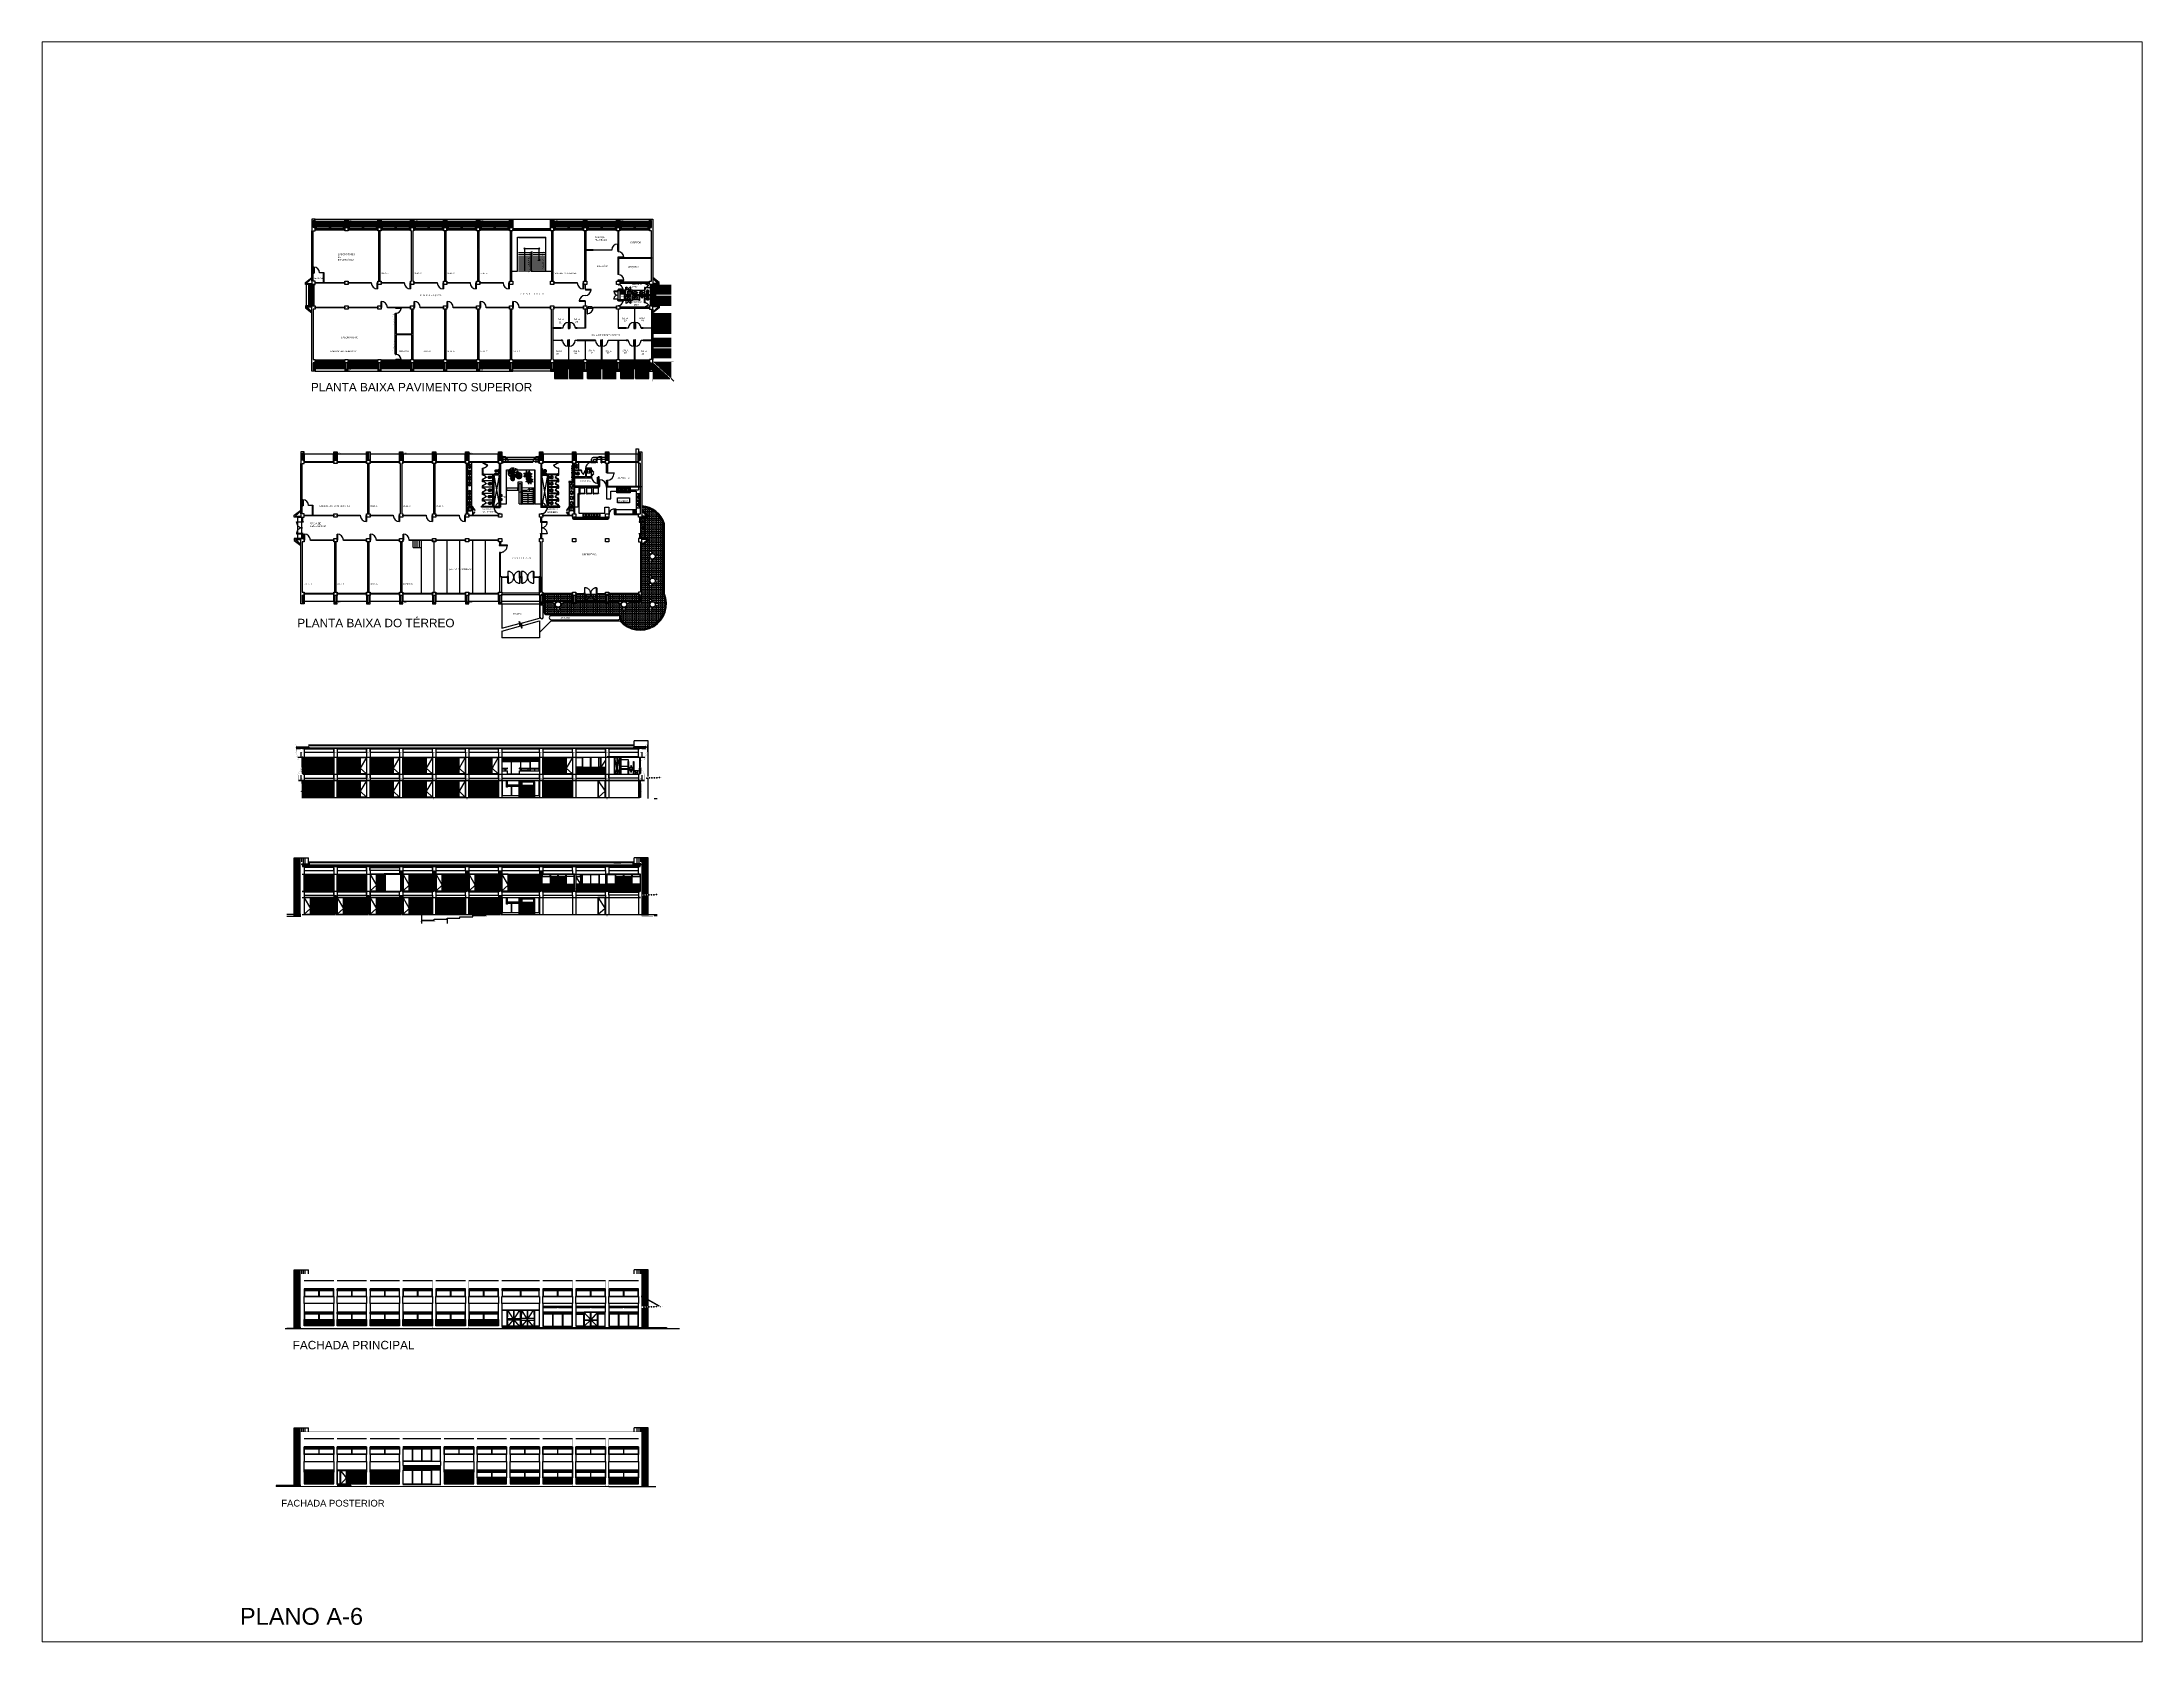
# Paper-space layout 'Layout1' of a CAD drawing. Header units: millimetres. Extents: x 1.05 to 9.45, y 0.8 to 7.2.
# The model-space entities are those that its viewports show. They can reach past a viewport. Long polylines and large blocks are cut down to what shows.
import ezdxf

# ---------------------------------------------------------------- set-up
doc = ezdxf.new("R2010")
doc.units = ezdxf.units.MM
doc.header["$LTSCALE"] = 0.015
doc.header["$MEASUREMENT"] = 0
doc.linetypes.add('DASHED2', pattern=[9.525, 6.35, -3.175])
for name, color, linetype in [('BAP', 7, 'Continuous'), ('CANCELERIA', 7, 'Continuous'), ('COTAS', 7, 'Continuous'), ('EJES', 7, 'Continuous'), ('ESTRUCTURA', 7, 'Continuous'), ('JARDINERIA', 7, 'Continuous'), ('MAMPARAS', 7, 'Continuous'), ('MUEBLES', 6, 'Continuous'), ('MUEBLES_BAÑO', 7, 'Continuous'), ('MURO_COMUN', 7, 'Continuous'), ('MURO_TABIQUE_EXT', 7, 'Continuous'), ('PATIOS_EXTERIORES', 7, 'Continuous'), ('PISOS', 7, 'Continuous'), ('PROYECCION', 7, 'Continuous'), ('PTAS', 7, 'Continuous'), ('TEXTO', 7, 'Continuous'), ('TRAZO', 7, 'Continuous')]:
    doc.layers.add(name, color=color, linetype=linetype)
doc.styles.add('ATT', font='txt')
doc.styles.get("Standard").update_dxf_attribs({"font": 'arial.ttf'})
doc.styles.add('style1', font='swiss.ttf')
doc.dimstyles.new('ARQITECTONICAS-100', dxfattribs={"dimtxt": 0.2, "dimasz": 0.2, "dimexe": 0.18, "dimexo": 0.0625, "dimgap": 0.05, "dimtad": 0, "dimtoh": 1, "dimzin": 1, "dimdsep": 46, "dimtxsty": 'style1', "dimblk": 'DOTSMALL', "dimcen": 0.09, "dimse1": 1, "dimse2": 1, "dimadec": 0, "dimazin": 0, "dimtfac": 1, "dimtmove": 0, "dimatfit": 3, "dimldrblk": 'DOTSMALL', "dimfxl": 1, "dimtolj": 1, "dimtzin": 0, "dimarcsym": 0})
pattern_1 = [(0, (0, 31.12831), (0.1016, 0.1016), [0.1984375, -0.0047625]), (0, (-0.1016, 31.13307), (0.1016, 0.1016), [0.1984375, -0.0047625]), (90, (0, 31.12831), (-0.1016, 0.1016), [-0.1063625, 0.0968375]), (90, (-0.00476, 31.12831), (-0.1016, 0.1016), [-0.1063625, 0.0968375])]
pattern_2 = [(0, (-84.26554, 13.79021), (0.1016, 0.1016), [0.1984375, -0.0047625]), (0, (-84.36714, 13.79497), (0.1016, 0.1016), [0.1984375, -0.0047625]), (90, (-84.26554, 13.79021), (-0.1016, 0.1016), [-0.1063625, 0.0968375]), (90, (-84.2703, 13.79021), (-0.1016, 0.1016), [-0.1063625, 0.0968375])]
pattern_3 = [(0, (-84.26554, 13.79021), (0.1397, 0.0635), [0.9525, -0.127, 0.3175, -0.0635]), (0, (-84.18109, 13.82196), (-0.0635, 0.084455), [0.1905, -0.020955, 0.381, -0.047625]), (0, (-84.23379, 13.844182), (0.3302, 0.042545), [0.508, -0.0889, 0.254, -0.0635])]
pattern_4 = [(0, (0, 0), (0.1016, 0.1016), [0.1984375, -0.0047625]), (0, (-0.1016, 0.00476), (0.1016, 0.1016), [0.1984375, -0.0047625]), (90, (0, 0), (-0.1016, 0.1016), [-0.1063625, 0.0968375]), (90, (-0.00476, 0), (-0.1016, 0.1016), [-0.1063625, 0.0968375])]
pattern_5 = [(0, (0, 0), (0, 0.275), [0.2, -0.075]), (90, (0, 0), (-0.275, 2e-17), [0.2, -0.075])]
pattern_6 = [(0, (4.88, 0), (0, 0.015625), []), (90, (4.88, 0), (-0.0625, 4e-18), [])]
pattern_7 = [(0, (9.76, 0), (0, 0.015625), []), (90, (9.76, 0), (-0.0625, 4e-18), [])]
pattern_8 = [(0, (-82.631, 34.46717), (0, 0.0546875), []), (90, (-82.631, 34.46717), (-0.21875, 1e-17), [])]
pattern_9 = [(90, (-82.631, 34.46717), (-0.0546875, 3e-18), []), (180, (-82.631, 34.46717), (-3e-17, -0.21875), [])]

# ---------------------------------------------------------------- blocks, each defined once
blk = doc.blocks.new('15PTOI10')
for p, q in [((0, 7), (1, 6.5)), ((0, 3), (0, 7)), ((1, 3.5), (0, 3)), ((1, 6.5), (1, 6)), ((1, 6), (2.5, 6)), ((2.5, 4), (1, 4)), ((1, 4), (1, 3.5)), ((2.5, 6.5), (3, 6.5)), ((2.5, 6), (2.5, 6.5)), ((2.5, 3.5), (2.5, 4)), ((3, 3.5), (2.5, 3.5)), ((3, 6.5), (3, 6)), ((3, 6), (5, 6)), ((3, 4), (5, 4)), ((3, 4), (3, 3.5)), ((3.5, 0.559017), (3.5, 4)), ((4.5, 0.559017), (4.5, 4)), ((5, 6.5), (5.5, 6.5)), ((5, 6), (5, 6.5)), ((5, 3.5), (5, 4)), ((5.5, 3.5), (5, 3.5)), ((5.5, 6.5), (5.5, 3.5)), ((8.122499, 4.5), (11.638097, 4.5)), ((9.5, -3), (9.5, 3)), ((9.5, 3), (10.675445, 3)), ((22.25, 1.200962), (19.067398, 3.424305)), ((23.75, 3.799038), (20.618758, 5.992044)), ((3, -1.5), (3, -1.118034)), ((3.5, -4.5), (3.75, -2)), ((4.25, -2), (4.5, -4.5)), ((5, -1.5), (5, -1.118034)), ((8.122499, -4.5), (11.638097, -4.5)), ((10.675445, -3), (9.5, -3)), ((22.25, -1.200962), (19.067398, -3.424305)), ((23.75, -3.799038), (20.618758, -5.992044))]:
    blk.add_line(p, q)
blk.add_circle((4, 0), 0.75)
for centre, radius, start, end in [((5, 0), 3, 120, 243.908297), ((4, 0), 1.5, 109.471221, 70.528779), ((5, 0), 3, 90, 99.594068), ((5, 7), 4, 270, 321.317813), ((17, 0), 7, 58.87108, 154.623066), ((17, 0), 4, 58.878836, 301.121164), ((23, 2.5), 1.5, 240, 60), ((17, 0), 6, 350.38296, 9.61704), ((17, 0), 7.5, 346.564633, 13.435367), ((4, -0.75), 1.25, 216.869898, 323.130102), ((4, -4.5), 0.5, 180, 0), ((5, 0), 3, 257.344038, 270), ((5, -7), 4, 38.682187, 90), ((17, 0), 7, 205.376934, 301.12892), ((23, -2.5), 1.5, 300, 120)]:
    blk.add_arc(centre, radius, start, end)
at = {"style": 'ATT'}
for tag, p, flags in [('ROOM_NUMBER', (0, -25.5), 1), ('ITEM', (0, -16.5), 3)]:
    blk.add_attdef(tag, p, '', height=6, dxfattribs=dict(at, flags=flags))
blk = doc.blocks.new('WC1')
at = {"xscale": -0.0254, "yscale": 0.0254, "zscale": 0.0254, "rotation": 270}
blk.add_blockref('15PTOI10', (-0.0762, 0), dxfattribs=at)
blk = doc.blocks.new('Lavabo1')
for points in [[(0.23, 0.15, 0.224331), (-0.01, 0.24, 0.224331), (-0.25, 0.15, 0.22006), (-0.3, 0.02, 0.22006), (-0.25, -0.1, 0.224331), (-0.01, -0.19, 0.224331), (0.23, -0.1, 0.22006), (0.27, 0.02, 0.22006)], [(0.17, 0.05, 0.232121), (-0.01, 0.12, 0.232121), (-0.2, 0.05, 0.241394), (-0.22, -0.02, 0.241394), (-0.2, -0.09, 0.232121), (-0.01, -0.17, 0.232121), (0.17, -0.09, 0.241394), (0.2, -0.02, 0.241394)]]:
    blk.add_lwpolyline(points, format="xyb", close=True)
for centre, radius in [((-0.1, 0.17), 0.0142), ((-0.01, 0.17), 0.0142), ((-0.01, 0.07), 0.0183), ((0.07, 0.17), 0.0142)]:
    blk.add_circle(centre, radius)
blk = doc.blocks.new('A$C34A077CE')
for points in [[(0.4, 0.3), (0, 0.3, 0.056281), (0, 0.24, 0.051243), (0.02, 0.18, 0.047086), (0.05, 0.11, 0.038643), (0.09, 0.06, 0.050944), (0.12, 0.03, 0.073316), (0.16, 0.01, 0.092337), (0.2, 0, 0.092337), (0.24, 0.01, 0.073316), (0.28, 0.03, 0.050944), (0.31, 0.06, 0.038643), (0.35, 0.11, 0.047086), (0.38, 0.18, 0.051243), (0.4, 0.24, 0.056281)], [(0.2, 0.15, -0.999985), (0.2, 0.2, -0.999985)]]:
    blk.add_lwpolyline(points, format="xyb", close=True)
for points in [[(0.37, 0.16, 0.078162), (0.38, 0.19, 0.158684), (0.36, 0.22, 0.087457), (0.32, 0.25, 0.073385), (0.27, 0.27, 0.051629), (0.2, 0.27), (0.2, 0.27, 0.051629), (0.13, 0.27, 0.073385), (0.08, 0.25, 0.087457), (0.04, 0.22, 0.158684), (0.02, 0.19, 0.078162), (0.03, 0.16)], [(0.08, 0.25, 0.099174), (0.06, 0.22, 0.110283), (0.05, 0.18, 0.092873), (0.06, 0.14, 0.05733), (0.08, 0.11, 0.037877), (0.11, 0.07, 0.072182), (0.16, 0.03, 0.124936), (0.2, 0.02), (0.2, 0.02, 0.124936), (0.24, 0.03, 0.072182), (0.29, 0.07, 0.037877), (0.32, 0.11, 0.05733), (0.34, 0.14, 0.092873), (0.35, 0.18, 0.110283), (0.34, 0.22, 0.099174), (0.32, 0.25)]]:
    blk.add_lwpolyline(points, format="xyb")
blk = doc.blocks.new('palmera-planta')
at = {"color": 83}
for p, q in [((-1.28, 1.4), (-1.88, 1.48)), ((-1.28, 0.49), (-1.88, 0.41)), ((-1.75, 1.47), (-1.85, 1.44)), ((-1.75, 0.43), (-1.85, 0.45)), ((-1.63, 1.45), (-1.76, 1.54)), ((-1.63, 0.44), (-1.76, 0.35)), ((-1.62, 1.45), (-1.74, 1.36)), ((-1.62, 0.44), (-1.74, 0.53)), ((-1.4, 1.42), (-1.62, 1.28)), ((-1.18, 1.37), (-1.62, 1.12)), ((-1.18, 0.52), (-1.62, 0.77)), ((-1.4, 0.47), (-1.62, 0.61)), ((-1.43, 1.42), (-1.59, 1.6)), ((-1.43, 0.47), (-1.59, 0.29)), ((-1.22, 1.38), (-1.51, 1.72)), ((-1.22, 0.51), (-1.51, 0.17)), ((-1.02, 1.31), (-1.45, 1.06)), ((-1.02, 0.59), (-1.45, 0.83)), ((-0.51, 1.12), (-1.28, 1.4)), ((-0.51, 0.77), (-1.28, 0.49)), ((-0.88, 1.26), (-1.25, 1.6)), ((-0.88, 0.63), (-1.25, 0.29)), ((-0.79, 1.23), (-1.17, 1.06)), ((-0.79, 0.67), (-1.17, 0.83)), ((-0.71, 1.87), (-1.05, 2.16)), ((-0.67, 1.18), (-1.02, 1.56)), ((-0.67, 0.71), (-1.02, 0.33)), ((-0.75, 2.08), (-0.93, 2.24)), ((-0.58, 1.53), (-0.93, 1.9)), ((-0.58, 0.33), (-0.93, -0.03)), ((-0.58, 1.15), (-0.91, 1.06)), ((-0.58, 0.75), (-0.91, 0.83)), ((-0.51, 1.32), (-0.89, 1.67)), ((-0.51, 0.55), (-0.89, 0.2)), ((-0.77, 2.28), (-0.87, 2.41)), ((-0.48, 1.1), (-0.82, 1.44)), ((-0.48, 0.79), (-0.82, 0.45)), ((-0.73, 1.93), (-0.81, 2.53)), ((-0.79, 2.4), (-0.77, 2.5)), ((-0.77, 2.26), (-0.69, 2.39)), ((-0.43, 1.13), (-0.77, 1.47)), ((-0.43, 0.74), (-0.77, 0.39)), ((-0.31, 0.93), (-0.75, 1.33)), ((-0.31, 0.93), (-0.75, 0.54)), ((-0.74, 2.05), (-0.61, 2.27)), ((-0.45, 1.16), (-0.73, 1.93)), ((-0.45, 0.71), (-0.73, -0.06)), ((-0.69, 1.83), (-0.45, 2.27)), ((-0.69, 0.03), (-0.45, -0.4)), ((-0.28, 0.98), (-0.68, 1.42)), ((-0.44, 1.08), (-0.68, 0.96)), ((-0.44, 0.82), (-0.68, 0.93)), ((-0.28, 0.91), (-0.68, 0.47)), ((-0.63, 1.67), (-0.39, 2.1)), ((-0.63, 0.2), (-0.39, -0.23)), ((-0.32, 0.89), (-0.57, 1.01)), ((-0.32, 1), (-0.57, 0.88)), ((-0.55, 1.44), (-0.39, 1.82)), ((-0.55, 0.43), (-0.39, 0.05)), ((-0.25, 0.96), (-0.51, 1.12)), ((-0.25, 0.93), (-0.51, 0.77)), ((-0.47, 1.23), (-0.39, 1.56)), ((-0.47, 0.64), (-0.39, 0.31)), ((-0.29, 0.9), (-0.45, 1.16)), ((-0.29, 0.96), (-0.45, 0.71)), ((-0.4, 1.09), (-0.29, 1.33)), ((-0.4, 0.78), (-0.29, 0.54)), ((-0.22, 0.96), (-0.33, 1.22)), ((-0.22, 0.9), (-0.33, 0.65)), ((-0.32, 0.96), (-0.21, 1.22)), ((-0.32, 0.96), (-0.06, 1.12)), ((-0.32, 0.93), (-0.06, 0.77)), ((-0.32, 0.9), (-0.21, 0.65)), ((-0.29, 0.98), (0.11, 1.42)), ((-0.29, 0.91), (0.11, 0.47)), ((-0.14, 1.09), (-0.25, 1.33)), ((-0.25, 0.9), (-0.09, 1.16)), ((-0.25, 0.89), (0, 1.01)), ((-0.25, 1), (0, 0.88)), ((-0.25, 0.96), (-0.09, 0.71)), ((-0.14, 0.78), (-0.25, 0.54)), ((-0.24, 0.93), (0.21, 1.33)), ((-0.24, 0.93), (0.21, 0.54)), ((-0.06, -0.06), (-0.2, 0.07)), ((0.09, 1.67), (-0.15, 2.1)), ((0.01, 1.44), (-0.15, 1.82)), ((-0.07, 1.23), (-0.15, 1.56)), ((-0.07, 0.64), (-0.15, 0.31)), ((0.01, 0.43), (-0.15, 0.05)), ((0.09, 0.2), (-0.15, -0.23)), ((-0.08, 0.1), (-0.15, 0.2)), ((-0.13, 1.08), (0.11, 0.96)), ((-0.13, 0.82), (0.11, 0.93)), ((-0.11, 1.13), (0.23, 1.47)), ((-0.11, 0.74), (0.23, 0.39)), ((-0.04, -0.19), (-0.11, 0.29)), ((0.15, 1.83), (-0.09, 2.27)), ((-0.09, 1.16), (0.19, 1.93)), ((-0.09, 1.1), (0.25, 1.44)), ((-0.09, 0.79), (0.25, 0.45)), ((-0.09, 0.71), (0.19, -0.06)), ((-0.09, 0.19), (-0.07, 0.27)), ((0.15, 0.03), (-0.09, -0.4)), ((-0.08, 0.08), (-0.01, 0.18)), ((-0.06, 1.12), (0.71, 1.4)), ((-0.06, 0.77), (0.71, 0.49)), ((-0.05, -0.09), (0.05, 0.09)), ((-0.03, 1.32), (0.35, 1.67)), ((-0.03, 0.55), (0.35, 0.2)), ((-0.01, -0.26), (0.18, 0.09)), ((0.01, 1.15), (0.34, 1.06)), ((0.01, 0.75), (0.34, 0.83)), ((0.04, 1.53), (0.39, 1.9)), ((0.04, 0.33), (0.39, -0.03)), ((0.2, 2.05), (0.07, 2.27)), ((0.1, 1.18), (0.45, 1.56)), ((0.1, 0.71), (0.45, 0.33)), ((0.23, 2.26), (0.15, 2.39)), ((0.17, 1.87), (0.51, 2.16)), ((0.19, 1.93), (0.27, 2.53)), ((0.21, 2.08), (0.39, 2.24)), ((0.22, 1.23), (0.6, 1.06)), ((0.22, 0.67), (0.6, 0.83)), ((0.25, 2.4), (0.23, 2.5)), ((0.23, 2.28), (0.33, 2.41)), ((0.31, 1.26), (0.68, 1.6)), ((0.31, 0.63), (0.68, 0.29)), ((0.45, 1.31), (0.88, 1.06)), ((0.45, 0.59), (0.88, 0.83)), ((0.66, -0.26), (0.47, 0.09)), ((0.7, -0.09), (0.59, 0.09)), ((0.61, 1.37), (1.05, 1.12)), ((0.61, 0.52), (1.05, 0.77)), ((0.65, 1.38), (0.94, 1.72)), ((0.65, 0.51), (0.94, 0.17)), ((0.73, 0.08), (0.66, 0.18)), ((0.69, -0.19), (0.76, 0.29)), ((0.71, 1.4), (1.31, 1.48)), ((0.71, 0.49), (1.31, 0.41)), ((0.71, -0.06), (0.85, 0.07)), ((0.74, 0.19), (0.72, 0.27)), ((0.73, 0.1), (0.8, 0.2)), ((0.83, 1.42), (1.05, 1.28)), ((0.83, 0.47), (1.05, 0.61)), ((0.86, 1.42), (1.02, 1.6)), ((0.86, 0.47), (1.02, 0.29)), ((1.05, 1.45), (1.17, 1.36)), ((1.05, 0.44), (1.17, 0.53)), ((1.06, 1.45), (1.19, 1.54)), ((1.06, 0.44), (1.19, 0.35)), ((1.18, 1.47), (1.28, 1.44)), ((1.18, 0.43), (1.28, 0.45)), ((-0.71, 0), (-1.05, -0.29)), ((-0.49, -0.61), (-0.97, -0.54)), ((-0.49, -1.34), (-0.97, -1.4)), ((-0.86, -0.56), (-0.94, -0.57)), ((-0.86, -1.39), (-0.94, -1.37)), ((-0.75, -0.22), (-0.93, -0.38)), ((-0.77, -0.41), (-0.87, -0.55)), ((-0.77, -0.57), (-0.87, -0.49)), ((-0.77, -1.38), (-0.87, -1.45)), ((-0.75, -0.57), (-0.85, -0.64)), ((-0.75, -1.38), (-0.85, -1.31)), ((-0.73, -0.06), (-0.81, -0.66)), ((-0.79, -0.53), (-0.77, -0.63)), ((-0.77, -0.4), (-0.69, -0.52)), ((-0.58, -0.59), (-0.76, -0.7)), ((-0.41, -0.63), (-0.76, -0.83)), ((-0.41, -1.31), (-0.76, -1.11)), ((-0.58, -1.35), (-0.76, -1.24)), ((-0.74, -0.18), (-0.61, -0.4)), ((-0.61, -0.59), (-0.74, -0.45)), ((-0.61, -1.36), (-0.74, -1.5)), ((-0.44, -0.62), (-0.67, -0.35)), ((-0.44, -1.32), (-0.67, -1.6)), ((-0.27, -0.68), (-0.62, -0.88)), ((-0.27, -1.26), (-0.62, -1.07)), ((0.13, -0.83), (-0.49, -0.61)), ((0.13, -1.11), (-0.49, -1.34)), ((-0.17, -0.72), (-0.46, -0.45)), ((-0.17, -1.22), (-0.46, -1.5)), ((-0.09, -0.75), (-0.39, -0.88)), ((-0.09, -1.2), (-0.39, -1.07)), ((-0.03, -0.23), (-0.3, 0)), ((-0.03, -1.74), (-0.3, -1.96)), ((0, -0.78), (-0.28, -0.48)), ((0, -1.16), (-0.28, -1.47)), ((0.07, -0.5), (-0.2, -0.21)), ((0.07, -1.46), (-0.2, -1.76)), ((-0.06, -1.9), (-0.2, -2.03)), ((0.08, -0.81), (-0.19, -0.88)), ((0.08, -1.13), (-0.19, -1.07)), ((0.14, -0.67), (-0.17, -0.39)), ((0.14, -1.29), (-0.17, -1.58)), ((-0.08, -2.06), (-0.15, -2.17)), ((0.16, -0.85), (-0.12, -0.57)), ((0.16, -1.1), (-0.12, -1.37)), ((-0.04, -1.78), (-0.11, -2.26)), ((-0.09, -2.16), (-0.07, -2.24)), ((-0.08, -2.05), (-0.01, -2.15)), ((0.2, -0.83), (-0.07, -0.55)), ((0.2, -1.14), (-0.07, -1.42)), ((0.3, -0.98), (-0.06, -0.67)), ((0.3, -0.98), (-0.06, -1.3)), ((-0.05, -1.88), (0.05, -2.06)), ((0.18, -0.8), (-0.04, -0.19)), ((0.18, -1.16), (-0.04, -1.78)), ((0.31, -0.94), (-0.01, -0.59)), ((0.19, -0.87), (-0.01, -0.96)), ((0.19, -1.08), (-0.01, -0.99)), ((0.31, -1), (-0.01, -1.36)), ((-0.01, -1.71), (0.18, -2.06)), ((0.04, -0.4), (0.23, -0.05)), ((0.04, -1.57), (0.23, -1.92)), ((0.2, -0.18), (0.07, -0.4)), ((0.29, -1.02), (0.09, -0.92)), ((0.29, -0.93), (0.09, -1.02)), ((0.1, -0.58), (0.23, -0.28)), ((0.1, -1.39), (0.23, -1.69)), ((0.34, -0.96), (0.13, -0.83)), ((0.34, -0.99), (0.13, -1.11)), ((0.23, -0.4), (0.15, -0.52)), ((0.16, -0.75), (0.23, -0.48)), ((0.16, -1.22), (0.23, -1.48)), ((0.17, 0), (0.51, -0.29)), ((0.31, -1.01), (0.18, -0.8)), ((0.31, -0.96), (0.18, -1.16)), ((0.19, -0.06), (0.27, -0.66)), ((0.21, -0.22), (0.39, -0.38)), ((0.22, -0.86), (0.31, -0.67)), ((0.22, -1.11), (0.31, -1.3)), ((0.23, -0.41), (0.33, -0.55)), ((0.25, -0.53), (0.23, -0.63)), ((0.37, -0.96), (0.27, -0.76)), ((0.37, -1.01), (0.27, -1.21)), ((0.28, -0.96), (0.38, -0.76)), ((0.28, -1.01), (0.38, -1.21)), ((0.29, -0.96), (0.49, -0.83)), ((0.29, -0.99), (0.49, -1.11)), ((0.31, -0.94), (0.63, -0.59)), ((0.31, -1), (0.63, -1.36)), ((0.43, -0.86), (0.34, -0.67)), ((0.34, -1.01), (0.47, -0.8)), ((0.34, -1.02), (0.54, -0.92)), ((0.34, -0.93), (0.54, -1.02)), ((0.34, -0.96), (0.47, -1.16)), ((0.43, -1.11), (0.34, -1.3)), ((0.35, -0.98), (0.71, -0.67)), ((0.35, -0.98), (0.71, -1.3)), ((0.61, -0.4), (0.42, -0.05)), ((0.55, -0.58), (0.42, -0.28)), ((0.49, -0.75), (0.42, -0.48)), ((0.49, -1.22), (0.42, -1.48)), ((0.55, -1.39), (0.42, -1.69)), ((0.61, -1.57), (0.42, -1.92)), ((0.44, -0.87), (0.63, -0.96)), ((0.44, -1.08), (0.63, -0.99)), ((0.45, -0.83), (0.72, -0.55)), ((0.45, -1.14), (0.72, -1.42)), ((0.47, -0.8), (0.69, -0.19)), ((0.47, -0.85), (0.75, -0.57)), ((0.47, -1.1), (0.75, -1.37)), ((0.47, -1.16), (0.69, -1.78)), ((0.66, -1.71), (0.47, -2.06)), ((0.49, -0.83), (1.11, -0.61)), ((0.49, -1.11), (1.11, -1.34)), ((0.51, -0.67), (0.82, -0.39)), ((0.51, -1.29), (0.82, -1.58)), ((0.55, -0.81), (0.81, -0.88)), ((0.55, -1.13), (0.81, -1.07)), ((0.58, -0.5), (0.85, -0.21)), ((0.58, -1.46), (0.85, -1.76)), ((0.7, -1.88), (0.59, -2.06)), ((0.62, -0.78), (0.91, -0.48)), ((0.62, -1.16), (0.91, -1.47)), ((0.73, -2.05), (0.66, -2.15)), ((0.68, -0.23), (0.95, 0)), ((0.68, -1.74), (0.95, -1.96)), ((0.69, -1.78), (0.76, -2.26)), ((0.71, -1.9), (0.85, -2.03)), ((0.72, -0.75), (1.02, -0.88)), ((0.72, -1.2), (1.02, -1.07)), ((0.74, -2.16), (0.72, -2.24)), ((0.73, -2.06), (0.8, -2.17)), ((0.79, -0.72), (1.09, -0.45)), ((0.79, -1.22), (1.09, -1.5)), ((0.9, -0.68), (1.25, -0.88)), ((0.9, -1.26), (1.25, -1.07)), ((1.03, -0.63), (1.39, -0.83)), ((1.03, -1.31), (1.39, -1.11)), ((1.07, -0.62), (1.29, -0.35)), ((1.07, -1.32), (1.29, -1.6)), ((1.11, -0.61), (1.59, -0.54)), ((1.11, -1.34), (1.59, -1.4)), ((1.21, -0.59), (1.39, -0.7)), ((1.21, -1.35), (1.39, -1.24)), ((1.23, -0.59), (1.36, -0.45)), ((1.23, -1.36), (1.36, -1.5)), ((1.38, -0.57), (1.48, -0.64)), ((1.38, -1.38), (1.48, -1.31)), ((1.39, -0.57), (1.5, -0.49)), ((1.39, -1.38), (1.5, -1.45)), ((1.49, -0.56), (1.57, -0.57)), ((1.49, -1.39), (1.57, -1.37))]:
    blk.add_line(p, q, dxfattribs=at)
blk = doc.blocks.new('02PTRE27')
at = {"color": 0, "linetype": 'ByBlock'}
for p, q in [((-0.47, 0.04), (-0.48, 0.04)), ((-0.41, 0.03), (-0.47, 0.04)), ((-0.45, 0.12), (-0.46, 0.13)), ((-0.4, 0.12), (-0.45, 0.12)), ((-0.38, 0.17), (-0.44, 0.19)), ((-0.44, 0.19), (-0.44, 0.19)), ((-0.39, 0.21), (-0.42, 0.23)), ((-0.36, 0.01), (-0.41, 0.03)), ((-0.35, 0.13), (-0.4, 0.12)), ((-0.34, 0.17), (-0.39, 0.21)), ((-0.33, 0.17), (-0.38, 0.17)), ((-0.35, 0.3), (-0.37, 0.31)), ((-0.31, -0.01), (-0.36, 0.01)), ((-0.3, 0.25), (-0.35, 0.3)), ((-0.3, 0.12), (-0.35, 0.13)), ((-0.31, 0.31), (-0.33, 0.34)), ((-0.27, 0.16), (-0.33, 0.17)), ((-0.31, 0.36), (-0.31, 0.37)), ((-0.26, 0.33), (-0.31, 0.36)), ((-0.27, 0.2), (-0.3, 0.25)), ((-0.24, 0.12), (-0.3, 0.12)), ((-0.24, 0.36), (-0.27, 0.4)), ((-0.22, 0.14), (-0.27, 0.2)), ((-0.21, 0.14), (-0.27, 0.16)), ((-0.2, 0.29), (-0.26, 0.33)), ((-0.2, 0.39), (-0.24, 0.41)), ((-0.22, 0.3), (-0.24, 0.36)), ((-0.17, 0.12), (-0.24, 0.12)), ((-0.16, 0.11), (-0.22, 0.14)), ((-0.21, 0.44), (-0.18, 0.39)), ((-0.16, 0.23), (-0.2, 0.29)), ((-0.19, 0.44), (-0.18, 0.4)), ((-0.18, 0.39), (-0.18, 0.39)), ((-0.14, 0.41), (-0.16, 0.46)), ((-0.16, 0.46), (-0.16, 0.46)), ((-0.14, 0.18), (-0.16, 0.23)), ((-0.1, 0.08), (-0.16, 0.11)), ((-0.09, 0.36), (-0.14, 0.41)), ((-0.13, 0.13), (-0.14, 0.18)), ((-0.09, 0.07), (-0.13, 0.13)), ((-0.05, 0.06), (-0.1, 0.08)), ((-0.09, 0.44), (-0.09, 0.48)), ((-0.07, 0.38), (-0.09, 0.44)), ((-0.06, 0.32), (-0.09, 0.36)), ((-0.08, 0.41), (-0.06, 0.47)), ((-0.06, 0.32), (-0.07, 0.38)), ((-0.06, 0.47), (-0.06, 0.48)), ((-0.04, 0.26), (-0.06, 0.32)), ((-0.05, 0.06), (0, 0.05)), ((-0.04, 0.05), (-0.05, 0.06)), ((0, 0.21), (-0.04, 0.26)), ((-0.02, 0.02), (-0.04, 0.05)), ((-0.04, -0.01), (-0.02, 0.02)), ((0.02, 0.07), (-0.03, -0.02)), ((-0.03, -0.02), (0, 0.05)), ((0, 0.05), (-0.03, 0.04)), ((0, 0.44), (-0.01, 0.49)), ((-0.01, -0.05), (0.02, 0.07)), ((-0.01, -0.02), (0.02, 0.07)), ((-0.01, -0.11), (0.04, 0.05)), ((0.04, 0.05), (-0.01, -0.05)), ((0.06, 0.05), (-0.01, -0.06)), ((0.06, 0.04), (-0.01, -0.11)), ((0.02, 0.39), (0, 0.44)), ((0.01, 0.15), (0, 0.21)), ((0, 0.05), (0.02, 0.09)), ((0.01, 0.15), (0.04, 0.21)), ((0.02, 0.09), (0.01, 0.15)), ((0.06, 0.05), (0.01, -0.09)), ((0.01, -0.09), (0.06, 0.04)), ((0.03, 0.34), (0.02, 0.39)), ((0.02, 0.27), (0.03, 0.34)), ((0.03, 0.21), (0.02, 0.27)), ((0.02, 0.15), (0.03, 0.21)), ((0.02, 0.09), (0.02, 0.1)), ((0.03, 0.06), (0.02, 0.09)), ((0.03, 0.4), (0.04, 0.45)), ((0.03, 0.34), (0.03, 0.4)), ((0.06, 0.05), (0.03, 0.06)), ((0.03, 0.02), (0.04, 0.04)), ((0.04, 0.45), (0.04, 0.49)), ((0.04, 0.21), (0.06, 0.27)), ((0.06, 0.04), (0.04, -0.06)), ((0.04, -0.06), (0.08, 0.02)), ((0.06, 0.27), (0.07, 0.33)), ((0.08, 0.08), (0.06, 0.05)), ((0.07, 0.38), (0.08, 0.44)), ((0.07, 0.33), (0.07, 0.38)), ((0.09, 0.08), (0.07, 0.02)), ((0.09, 0.01), (0.07, 0.02)), ((0.08, 0.02), (0.07, -0.03)), ((0.08, 0.44), (0.09, 0.48)), ((0.11, 0.11), (0.08, 0.08)), ((0.08, 0.08), (0.08, 0.07)), ((0.08, 0), (0.12, 0.02)), ((0.12, 0.02), (0.09, 0.01)), ((0.16, 0.17), (0.11, 0.11)), ((0.16, 0.03), (0.12, 0.02)), ((0.19, 0.22), (0.16, 0.17)), ((0.21, 0.21), (0.16, 0.18)), ((0.21, 0.02), (0.16, 0.03)), ((0.21, 0.27), (0.19, 0.22)), ((0.25, 0.34), (0.21, 0.27)), ((0.26, 0.26), (0.21, 0.21)), ((0.28, 0.02), (0.21, 0.02)), ((0.22, 0.43), (0.22, 0.38)), ((0.22, 0.38), (0.23, 0.32)), ((0.23, 0.32), (0.22, 0.29)), ((0.22, 0.02), (0.29, 0.03)), ((0.29, 0.4), (0.25, 0.34)), ((0.29, 0.31), (0.26, 0.26)), ((0.31, 0.29), (0.26, 0.26)), ((0.34, 0.02), (0.28, 0.02)), ((0.33, 0.37), (0.29, 0.31)), ((0.29, 0.03), (0.34, 0.07)), ((0.31, 0.01), (0.29, 0.02)), ((0.37, 0.33), (0.31, 0.29)), ((0.37, -0.01), (0.31, 0.01)), ((0.34, 0.07), (0.39, 0.12)), ((0.4, 0.01), (0.34, 0.02)), ((0.39, 0.02), (0.35, 0.02)), ((0.42, 0.28), (0.37, 0.26)), ((0.37, 0.26), (0.39, 0.28)), ((0.39, 0.12), (0.45, 0.11)), ((0.45, 0.06), (0.39, 0.02)), ((0.42, 0.27), (0.4, 0.21)), ((0.4, 0.21), (0.43, 0.25)), ((0.45, 0.23), (0.4, 0.19)), ((0.45, 0), (0.4, 0.01)), ((0.45, 0.02), (0.43, 0.01)), ((0.45, 0.11), (0.49, 0.13)), ((0.51, 0.08), (0.45, 0.06)), ((0.51, 0.03), (0.45, 0.02)), ((0.51, 0), (0.45, 0)), ((-0.46, -0.05), (-0.49, -0.06)), ((-0.47, -0.01), (-0.48, -0.01)), ((-0.47, -0.1), (-0.48, -0.1)), ((-0.41, -0.02), (-0.47, -0.01)), ((-0.41, -0.1), (-0.47, -0.1)), ((-0.45, -0.16), (-0.47, -0.16)), ((-0.41, -0.04), (-0.46, -0.05)), ((-0.4, -0.14), (-0.45, -0.16)), ((-0.4, -0.23), (-0.43, -0.23)), ((-0.4, -0.2), (-0.42, -0.23)), ((-0.36, -0.03), (-0.41, -0.02)), ((-0.35, -0.04), (-0.41, -0.04)), ((-0.36, -0.07), (-0.41, -0.1)), ((-0.37, -0.08), (-0.4, -0.14)), ((-0.36, -0.18), (-0.4, -0.23)), ((-0.35, -0.25), (-0.4, -0.27)), ((-0.39, -0.29), (-0.35, -0.24)), ((-0.3, -0.03), (-0.36, -0.03)), ((-0.3, -0.04), (-0.36, -0.07)), ((-0.34, -0.31), (-0.36, -0.33)), ((-0.28, -0.03), (-0.35, -0.04)), ((-0.27, -0.29), (-0.34, -0.31)), ((-0.29, -0.3), (-0.34, -0.35)), ((-0.26, -0.02), (-0.31, -0.01)), ((-0.25, -0.02), (-0.3, -0.03)), ((-0.25, -0.02), (-0.3, -0.04)), ((-0.25, -0.36), (-0.3, -0.4)), ((-0.23, -0.28), (-0.29, -0.3)), ((-0.19, -0.02), (-0.25, -0.02)), ((-0.21, -0.3), (-0.25, -0.36)), ((-0.24, -0.42), (-0.25, -0.43)), ((-0.22, -0.37), (-0.24, -0.42)), ((-0.18, -0.26), (-0.23, -0.28)), ((-0.19, -0.31), (-0.22, -0.37)), ((-0.15, -0.25), (-0.21, -0.3)), ((-0.18, -0.41), (-0.2, -0.46)), ((-0.14, -0.01), (-0.19, -0.02)), ((-0.16, -0.26), (-0.19, -0.31)), ((-0.13, -0.22), (-0.18, -0.26)), ((-0.14, -0.35), (-0.18, -0.41)), ((-0.12, -0.21), (-0.16, -0.26)), ((-0.15, -0.4), (-0.16, -0.46)), ((-0.16, -0.46), (-0.16, -0.47)), ((-0.13, -0.34), (-0.15, -0.4)), ((-0.09, -0.02), (-0.14, -0.01)), ((-0.14, -0.23), (-0.13, -0.28)), ((-0.13, -0.28), (-0.13, -0.34)), ((-0.07, -0.16), (-0.12, -0.21)), ((-0.08, -0.02), (-0.1, -0.01)), ((-0.1, -0.01), (-0.07, -0.01)), ((-0.05, -0.02), (-0.08, -0.02)), ((-0.07, -0.46), (-0.08, -0.51)), ((-0.07, -0.01), (-0.04, -0.01)), ((-0.01, -0.11), (-0.07, -0.16)), ((-0.05, -0.41), (-0.07, -0.46)), ((-0.02, -0.03), (-0.05, -0.02)), ((-0.04, -0.36), (-0.05, -0.41)), ((-0.02, -0.3), (-0.04, -0.36)), ((-0.01, -0.06), (-0.02, -0.03)), ((-0.02, -0.12), (-0.01, -0.09)), ((0.01, -0.11), (-0.02, -0.12)), ((-0.02, -0.12), (-0.02, -0.12)), ((-0.02, -0.29), (-0.01, -0.23)), ((-0.02, -0.34), (-0.02, -0.29)), ((-0.02, -0.4), (-0.02, -0.34)), ((-0.02, -0.46), (-0.02, -0.4)), ((-0.02, -0.51), (-0.02, -0.46)), ((-0.01, -0.09), (-0.01, -0.06)), ((-0.01, -0.23), (0, -0.18)), ((0, -0.18), (0.01, -0.12)), ((0.02, -0.09), (0.01, -0.11)), ((0.01, -0.12), (0.01, -0.11)), ((0.01, -0.16), (0.04, -0.22)), ((0.03, -0.06), (0.02, -0.09)), ((0.03, -0.32), (0.02, -0.38)), ((0.02, -0.38), (0.04, -0.43)), ((0.07, -0.06), (0.03, -0.06)), ((0.04, -0.27), (0.03, -0.32)), ((0.04, -0.22), (0.04, -0.27)), ((0.04, -0.43), (0.04, -0.49)), ((0.04, -0.49), (0.05, -0.51)), ((0.09, -0.04), (0.06, -0.02)), ((0.06, -0.02), (0.06, -0.05)), ((0.06, -0.05), (0.06, -0.07)), ((0.07, -0.06), (0.09, -0.13)), ((0.08, -0.04), (0.08, 0)), ((0.09, -0.05), (0.08, -0.04)), ((0.13, -0.1), (0.09, -0.05)), ((0.09, -0.13), (0.1, -0.18)), ((0.1, -0.18), (0.12, -0.23)), ((0.13, -0.41), (0.1, -0.47)), ((0.1, -0.47), (0.11, -0.5)), ((0.12, -0.23), (0.13, -0.28)), ((0.13, -0.41), (0.12, -0.46)), ((0.12, -0.46), (0.13, -0.5)), ((0.18, -0.15), (0.13, -0.1)), ((0.13, -0.28), (0.14, -0.34)), ((0.14, -0.36), (0.13, -0.41)), ((0.14, -0.3), (0.15, -0.35)), ((0.14, -0.34), (0.15, -0.41)), ((0.15, -0.35), (0.17, -0.4)), ((0.15, -0.41), (0.17, -0.46)), ((0.17, -0.4), (0.21, -0.46)), ((0.2, -0.21), (0.18, -0.15)), ((0.19, -0.15), (0.25, -0.17)), ((0.24, -0.27), (0.2, -0.21)), ((0.21, -0.46), (0.22, -0.47)), ((0.25, -0.44), (0.22, -0.41)), ((0.29, -0.33), (0.24, -0.27)), ((0.28, -0.43), (0.24, -0.39)), ((0.25, -0.17), (0.3, -0.19)), ((0.34, -0.39), (0.29, -0.33)), ((0.3, -0.19), (0.36, -0.24)), ((0.3, -0.19), (0.32, -0.25)), ((0.32, -0.25), (0.33, -0.3)), ((0.33, -0.3), (0.39, -0.33)), ((0.36, -0.24), (0.41, -0.22)), ((0.36, -0.24), (0.41, -0.26)), ((0.42, -0.03), (0.37, -0.01)), ((0.39, -0.33), (0.39, -0.34)), ((0.41, -0.22), (0.47, -0.19)), ((0.41, -0.26), (0.46, -0.26)), ((0.47, -0.06), (0.42, -0.03)), ((0.49, -0.15), (0.46, -0.13)), ((0.46, -0.26), (0.46, -0.26)), ((0.5, -0.12), (0.47, -0.06)), ((0.47, -0.19), (0.48, -0.19))]:
    blk.add_line(p, q, dxfattribs=at)
blk = doc.blocks.new('_DOTSMALL')
at = {"color": 0, "linetype": 'ByBlock', "const_width": 0.5}
blk.add_lwpolyline([(-0.0625, 0, 1), (0.0625, 0, 1)], format="xyb", close=True, dxfattribs=at)
blk = doc.blocks.new('*D8')
at = {"layer": 'COTAS', "color": 0}
for p, q in [((149.88, 191.19), (149.88, 191.71)), ((149.88, 191.57), (149.95, 191.57)), ((150.48, 191.57), (150.41, 191.57)), ((150.48, 191.19), (150.48, 191.71))]:
    blk.add_line(p, q, dxfattribs=at)
at = {"layer": 'Defpoints', "color": 0}
for p in [(149.88, 191.57), (149.88, 191.15), (150.48, 191.15)]:
    blk.add_point(p, dxfattribs=at)
at = {"layer": 'COTAS', "color": 0, "xscale": 0.15, "yscale": 0.15, "zscale": 0.15, "rotation": 180}
blk.add_blockref('_DOTSMALL', (149.88, 191.57), dxfattribs=at)
at = {"layer": 'COTAS', "color": 0, "xscale": 0.15, "yscale": 0.15, "zscale": 0.15}
blk.add_blockref('_DOTSMALL', (150.48, 191.57), dxfattribs=at)
at = {"layer": 'COTAS', "color": 0, "insert": (150.18, 191.57), "char_height": 0.15, "attachment_point": 5, "style": 'style1'}
blk.add_mtext('\\A1;0.60', dxfattribs=at)
blk = doc.blocks.new('MN01-EF')
at = {"layer": 'MUEBLES'}
for p, q in [((0.31, 0.67), (0.31, 0.29)), ((0.35, 0.71), (0.62, 0.71)), ((0.35, 0.65), (0.35, 0.44)), ((0.37, 0.67), (0.6, 0.67)), ((0.42, 0.71), (0.42, 0.72)), ((0.42, 0.17), (0.42, 0.15)), ((0.45, 0.76), (0.51, 0.76)), ((0.45, 0.12), (0.51, 0.12)), ((0.47, 0.12), (0.47, 0)), ((0.47, 0), (0.5, 0)), ((0.48, 0.96), (0.48, 0.76)), ((0.48, 0.96), (0.5, 0.96)), ((0.5, 0.96), (0.5, 0.76)), ((0.5, 0.12), (0.5, 0)), ((0.55, 0.71), (0.54, 0.72)), ((0.54, 0.17), (0.54, 0.15)), ((0.62, 0.65), (0.62, 0.44)), ((0.66, 0.67), (0.66, 0.29))]:
    blk.add_line(p, q, dxfattribs=at)
for centre, radius, start, end in [((0.35, 0.67), 0.04, 90, 180), ((0.49, 0.48), 0.188, 201.1219, 338.8781), ((0.36, 0.29), 0.05, 180, 204.7143), ((0.49, 0.35), 0.188, 204.7143, 335.2857), ((0.37, 0.65), 0.02, 90, 180), ((0.49, 0.48), 0.143, 198.795, 341.205), ((0.45, 0.72), 0.03, 90, 180.0244), ((0.45, 0.15), 0.03, 179.9756, 270), ((0.51, 0.72), 0.03, 0.0244, 90), ((0.51, 0.15), 0.03, 270, 359.9756), ((0.6, 0.65), 0.02, 0, 90), ((0.62, 0.67), 0.04, 360, 90), ((0.61, 0.29), 0.05, 335.2857, 360)]:
    blk.add_arc(centre, radius, start, end, dxfattribs=at)
blk = doc.blocks.new('tarja')
at = {"color": 7, "linetype": 'Continuous'}
for p, q in [((-0.2, -0.16), (-0.2, 0.16)), ((-0.15, 0.21), (0.26, 0.21)), ((0.31, 0.16), (0.31, -0.16)), ((0.26, -0.21), (-0.15, -0.21))]:
    blk.add_line(p, q, dxfattribs=at)
at = {"color": 8, "linetype": 'Continuous'}
for p, q in [((-0.19, -0.14), (-0.19, 0.14)), ((-0.14, 0.19), (0.25, 0.19)), ((-0.14, -0.1), (-0.14, 0.1)), ((-0.1, 0.15), (0.1, 0.15)), ((0.14, 0.1), (0.14, -0.01)), ((0.29, 0.14), (0.29, -0.14)), ((0.25, -0.19), (-0.14, -0.19)), ((0.1, -0.15), (-0.1, -0.15)), ((0.14, -0.05), (0.14, -0.1))]:
    blk.add_line(p, q, dxfattribs=at)
at = {"color": 8}
for p, q in [((0.22, 0.02), (0.01, -0.07)), ((0.22, 0.09), (0.24, 0.09)), ((0.22, 0.02), (0.22, 0.09)), ((0.24, 0.09), (0.24, -0.09)), ((0.01, -0.1), (0.22, -0.02)), ((0.01, -0.07), (0.01, -0.1)), ((0.22, -0.09), (0.22, -0.02)), ((0.24, -0.09), (0.22, -0.09))]:
    blk.add_line(p, q, dxfattribs=at)
at = {"color": 8, "linetype": 'Continuous'}
blk.add_circle((0, 0), 0.056, dxfattribs=at)
at = {"color": 7, "linetype": 'Continuous'}
for centre, start, end in [((-0.15, 0.16), 90, 180), ((0.26, 0.16), 0, 90), ((-0.15, -0.16), 180, 270), ((0.26, -0.16), 270, 0)]:
    blk.add_arc(centre, 0.048, start, end, dxfattribs=at)
at = {"color": 8, "linetype": 'Continuous'}
for centre, start, end in [((-0.14, 0.14), 90, 180), ((-0.1, 0.1), 90, 180), ((0.1, 0.1), 0, 90), ((0.25, 0.14), 0, 90), ((-0.14, -0.14), 180, 270), ((-0.1, -0.1), 180, 270), ((0.1, -0.1), 270, 0), ((0.25, -0.14), 270, 0)]:
    blk.add_arc(centre, 0.048, start, end, dxfattribs=at)
blk = doc.blocks.new('estufa1')
at = {"color": 8}
for p, q in [((-0.32, 0.29), (-0.34, 0.29)), ((-0.34, 0.29), (-0.34, -0.27)), ((-0.32, -0.27), (-0.32, 0.29)), ((-0.22, 0.15), (-0.26, 0.15)), ((-0.15, 0.22), (-0.15, 0.26)), ((-0.15, 0.08), (-0.15, 0.04)), ((-0.08, 0.15), (-0.04, 0.15)), ((0.05, 0.15), (0.01, 0.15)), ((0.12, 0.22), (0.12, 0.26)), ((0.12, 0.08), (0.12, 0.04)), ((0.19, 0.15), (0.23, 0.15)), ((0.27, 0.31), (0.27, -0.29)), ((-0.34, -0.27), (-0.32, -0.27)), ((-0.22, -0.13), (-0.26, -0.13)), ((-0.15, -0.06), (-0.15, -0.02)), ((-0.15, -0.2), (-0.15, -0.24)), ((-0.08, -0.13), (-0.04, -0.13)), ((0.05, -0.13), (0.01, -0.13)), ((0.12, -0.06), (0.12, -0.02)), ((0.12, -0.2), (0.12, -0.24)), ((0.19, -0.13), (0.23, -0.13))]:
    blk.add_line(p, q, dxfattribs=at)
at = {"color": 7}
for p, q in [((-0.3, -0.29), (-0.3, 0.31)), ((-0.3, 0.31), (0.3, 0.31)), ((0.3, 0.31), (0.3, -0.29)), ((0.3, -0.29), (-0.3, -0.29))]:
    blk.add_line(p, q, dxfattribs=at)
at = {"color": 8}
for centre, radius in [((-0.15, 0.15), 0.09), ((-0.15, 0.15), 0.075), ((0.12, 0.15), 0.09), ((0.12, 0.15), 0.075), ((-0.15, -0.13), 0.09), ((-0.15, -0.13), 0.075), ((0.12, -0.13), 0.09), ((0.12, -0.13), 0.075)]:
    blk.add_circle(centre, radius, dxfattribs=at)
blk = doc.blocks.new('tarja33')
at = {"color": 7}
for p, q in [((-11.18, 0.94), (-11.15, 0.96)), ((-11.18, 0.94), (-11, 0.75)), ((-10.98, 0.77), (-11.15, 0.96))]:
    blk.add_line(p, q, dxfattribs=at)
blk.add_lwpolyline([(-11.2, 0.4, -0.414214), (-11.25, 0.45), (-11.25, 1.43, -0.414214), (-11.2, 1.48), (-10.75, 1.48, -0.414214), (-10.7, 1.43), (-10.7, 0.45, -0.414214), (-10.75, 0.4)], format="xyb", close=True, dxfattribs=at)
at = {"color": 8}
for points in [[(-10.96, 1.09), (-10.78, 1.08, 0.455534), (-10.73, 1.14), (-10.75, 1.38, 0.400373), (-10.8, 1.42), (-11.14, 1.41, 0.391686), (-11.18, 1.37), (-11.19, 1.16, 0.410265), (-11.15, 1.1), (-10.96, 1.09)], [(-10.97, 0.46), (-11.14, 0.47, -0.391615), (-11.18, 0.51), (-11.19, 0.72, -0.410267), (-11.15, 0.78), (-11.03, 0.78)], [(-11, 0.78), (-10.78, 0.8, -0.455461), (-10.73, 0.74), (-10.75, 0.5, -0.400373), (-10.8, 0.46), (-10.97, 0.46)]]:
    blk.add_lwpolyline(points, format="xyb", dxfattribs=at)
for points in [[(-11.14, 0.89), (-11.14, 0.84), (-11.19, 0.84), (-11.19, 1.04), (-11.14, 1.04), (-11.14, 0.94)], [(-11.09, 1.01), (-11.09, 1.01), (-11.08, 1.02), (-11.08, 1.02), (-11.08, 1.02), (-11.08, 1.03), (-11.08, 1.03), (-11.07, 1.03), (-11.07, 1.03), (-11.06, 1.03), (-11.05, 1.03), (-11.04, 1.03), (-11.03, 1.03), (-11.02, 1.03), (-11, 1.03), (-10.99, 1.03), (-10.97, 1.03), (-10.95, 1.03), (-10.94, 1.02), (-10.92, 1.02), (-10.9, 1.02), (-10.89, 1.02), (-10.87, 1.01), (-10.86, 1.01), (-10.84, 1), (-10.83, 1), (-10.82, 1), (-10.81, 0.99), (-10.81, 0.99), (-10.8, 0.98), (-10.79, 0.97), (-10.79, 0.97), (-10.79, 0.96), (-10.78, 0.95), (-10.78, 0.94), (-10.78, 0.93), (-10.79, 0.92), (-10.79, 0.91), (-10.79, 0.91), (-10.8, 0.9), (-10.81, 0.89), (-10.81, 0.89), (-10.82, 0.88), (-10.83, 0.88), (-10.84, 0.88), (-10.86, 0.87), (-10.87, 0.87), (-10.89, 0.86), (-10.9, 0.86), (-10.92, 0.86), (-10.94, 0.86), (-10.95, 0.85), (-10.97, 0.85), (-10.99, 0.85), (-11, 0.85), (-11.02, 0.85), (-11.05, 0.85)]]:
    blk.add_lwpolyline(points, dxfattribs=at)
for centre in [(-11.09, 1.2), (-11.09, 0.68), (-10.95, 0.94)]:
    blk.add_circle(centre, 0.0441, dxfattribs=at)
blk.add_arc((-10.9, 0.94), 0.201, 159.2662, 194.5019, dxfattribs=at)
at = {"color": 7}
blk.add_arc((-10.98, 0.74), 0.0288, 158.2346, 108.0632, dxfattribs=at)
blk = doc.blocks.new('Refri')
blk.add_line((-0.25, -0.32), (0.29, -0.32))
blk.add_lwpolyline([(0.29, -0.27, 0.414214), (0.32, -0.24), (0.32, 0.3, 0.414214), (0.29, 0.33), (-0.25, 0.33, 0.414214), (-0.28, 0.3), (-0.28, -0.24, 0.414214), (-0.25, -0.27)], format="xyb", close=True)
for points in [[(0.22, 0.34), (0.22, 0.38), (-0.18, 0.38), (-0.18, 0.34)], [(-0.29, -0.35), (-0.29, -0.34), (-0.19, -0.34), (-0.19, -0.35)], [(-0.28, -0.32), (-0.28, -0.28), (0.32, -0.28), (0.32, -0.32)]]:
    blk.add_lwpolyline(points, close=True)
blk = doc.blocks.new('*D14')
at = {"layer": 'COTAS', "color": 0, "lineweight": -2}
for p, q in [((168.32, 215.34), (167.74, 215.34)), ((167.74, 215.34), (167.74, 215.11)), ((167.74, 215.11), (168.32, 215.11)), ((168.32, 215.11), (168.32, 215.34))]:
    blk.add_line(p, q, dxfattribs=at)
at = {"layer": 'Defpoints', "color": 0}
for p in [(167.55, 215.22), (167.55, 215.22), (168.51, 215.22)]:
    blk.add_point(p, dxfattribs=at)
at = {"layer": 'COTAS', "color": 0, "insert": (168.03, 215.22), "char_height": 0.15, "attachment_point": 5, "style": 'style1'}
blk.add_mtext('\\A1;0.965', dxfattribs=at)

msp = doc.modelspace()

# ---------------------------------------------------------------- hatches: boundary and pattern name
at = {"linetype": 'Continuous'}
h = msp.add_hatch(dxfattribs=at)
h.set_pattern_fill('GRATE', color=8, scale=1.75, angle=90, style=0)
h.set_pattern_definition(pattern_9)
h.paths.add_polyline_path([(177.7572, 218.5637), (177.7572, 217.1537), (180.0072, 217.1537), (180.0072, 218.5637)])
h.paths.add_polyline_path([(177.7572, 216.9537), (177.7572, 215.5437), (180.0072, 215.5437), (180.0072, 216.9537)])
h = msp.add_hatch(dxfattribs=at)
h.set_pattern_fill('GRATE', color=8, scale=1.75, angle=90, style=0)
h.set_pattern_definition(pattern_9)
h.paths.add_polyline_path([(180.0072, 214.3694), (177.3072, 214.3694), (177.3072, 212.9594), (180.0072, 212.9594)])
h.paths.add_polyline_path([(180.0072, 212.7594), (177.3072, 212.7594), (177.3072, 211.3494), (180.0072, 211.3494)])
h = msp.add_hatch(dxfattribs=at)
h.set_pattern_fill('GRATE', color=8, scale=1.75, angle=90, style=0)
h.set_pattern_definition(pattern_9)
h.paths.add_polyline_path([(180.0072, 209.3394), (180.0072, 210.7494), (177.3072, 210.7494), (177.3072, 209.3394)])
h.paths.add_polyline_path([(177.3072, 209.1394), (177.3072, 207.7294), (180.0072, 207.7294), (180.0072, 209.1394)])
h = msp.add_hatch(dxfattribs=at)
h.set_pattern_fill('GRATE', color=8, scale=1.75, style=0)
h.set_pattern_definition(pattern_8)
h.paths.add_polyline_path([(164.7572, 206.1537), (162.7372, 206.1537), (162.7372, 204.6937), (164.7572, 204.6937)])
h.paths.add_polyline_path([(165.8853, 206.1537), (164.9572, 206.1537), (164.9572, 204.6937), (165.8853, 204.6937)])
h.paths.add_polyline_path([(166.9772, 206.1537), (165.8853, 206.1537), (165.8853, 204.6937), (166.9772, 204.6937)])
h.paths.add_polyline_path([(162.7474, 205.8965), (163.2347, 205.8965), (163.2347, 206.1215), (162.7474, 206.1215)], flags=24)
h = msp.add_hatch(dxfattribs=at)
h.set_pattern_fill('GRATE', color=8, scale=1.75, style=0)
h.set_pattern_definition(pattern_8)
h.paths.add_polyline_path([(169.6372, 206.1537), (167.6172, 206.1537), (167.6172, 204.6937), (169.6372, 204.6937)])
h.paths.add_polyline_path([(169.8372, 204.6937), (171.8572, 204.6937), (171.8572, 206.1537), (169.8372, 206.1537)])
h = msp.add_hatch(dxfattribs=at)
h.set_pattern_fill('GRATE', color=8, scale=1.75, style=0)
h.set_pattern_definition([(0, (-72.871, 34.46717), (0, 0.0546875), []), (90, (-72.871, 34.46717), (-0.21875, 1e-17), [])])
h.paths.add_polyline_path([(174.5172, 206.1537), (172.4972, 206.1537), (172.4972, 204.6937), (174.5172, 204.6937)])
h.paths.add_polyline_path([(175.6453, 206.1537), (174.7172, 206.1537), (174.7172, 204.6937), (175.6453, 204.6937)])
h.paths.add_polyline_path([(176.7372, 206.1537), (175.6453, 206.1537), (175.6453, 204.6937), (176.7372, 204.6937)])
h.paths.add_polyline_path([(172.5074, 205.8965), (172.9947, 205.8965), (172.9947, 206.1215), (172.5074, 206.1215)], flags=24)
h = msp.add_hatch(dxfattribs=at)
h.set_pattern_fill('GRATE', color=8, scale=1.75, style=0)
h.set_pattern_definition(pattern_8)
h.paths.add_polyline_path([(177.3572, 206.9936), (177.3572, 204.6937), (179.8594, 204.6937)])
h = msp.add_hatch(dxfattribs=at)
h.set_pattern_fill('GRATE', color=8, scale=1.75, angle=90, style=0)
h.set_pattern_definition(pattern_9)
h.paths.add_polyline_path([(177.505, 207.1294), (180.0072, 204.8296), (180.0072, 207.1294)])
h = msp.add_hatch(dxfattribs=at)
h.set_pattern_fill('GRATE', scale=0.5, style=0)
h.paths.add_polyline_path([(163.1227, 67.2051), (161.0327, 67.2051), (161.0327, 67.0934), (163.1227, 67.0934)])
h = msp.add_hatch(dxfattribs=at)
h.set_pattern_fill('GRATE', scale=0.5, style=0)
h.paths.add_polyline_path([(165.4127, 67.2051), (163.3227, 67.2051), (163.3227, 67.0934), (165.4127, 67.0934)])
h = msp.add_hatch(dxfattribs=at)
h.set_pattern_fill('GRATE', scale=0.5, style=0)
h.set_pattern_definition(pattern_6)
h.paths.add_polyline_path([(168.0027, 67.2051), (165.9127, 67.2051), (165.9127, 67.0934), (168.0027, 67.0934)])
h = msp.add_hatch(dxfattribs=at)
h.set_pattern_fill('GRATE', scale=0.5, style=0)
h.set_pattern_definition(pattern_6)
h.paths.add_polyline_path([(170.2927, 67.2051), (168.2027, 67.2051), (168.2027, 67.0934), (170.2927, 67.0934)])
h = msp.add_hatch(dxfattribs=at)
h.set_pattern_fill('GRATE', scale=0.5, style=0)
h.set_pattern_definition(pattern_7)
h.paths.add_polyline_path([(172.8827, 67.2051), (170.7927, 67.2051), (170.7927, 67.0934), (172.8827, 67.0934)])
h = msp.add_hatch(dxfattribs=at)
h.set_pattern_fill('GRATE', scale=0.5, style=0)
h.set_pattern_definition(pattern_7)
h.paths.add_polyline_path([(175.1727, 67.2051), (173.0827, 67.2051), (173.0827, 67.0934), (175.1727, 67.0934)])
at = {"layer": 'CANCELERIA', "linetype": 'Continuous'}
h = msp.add_hatch(dxfattribs=at)
h.set_pattern_fill('AR-RROOF', color=8, scale=0.0025, style=0)
h.set_pattern_definition([(0, (0, 31.12831), (0.1397, 0.0635), [0.9525, -0.127, 0.3175, -0.0635]), (0, (0.084455, 31.16006), (-0.0635, 0.084455), [0.1905, -0.020955, 0.381, -0.047625]), (0, (0.03175, 31.182286), (0.3302, 0.042545), [0.508, -0.0889, 0.254, -0.0635])])
h.paths.add_polyline_path([(165.9127, 147.0751), (165.9127, 146.1551), (166.8577, 146.1551), (166.8577, 147.0751)])
h.paths.add_polyline_path([(166.9077, 147.0751), (166.9077, 146.1551), (168.0777, 146.1551), (168.0777, 147.0751)])
h.paths.add_polyline_path([(168.1277, 146.1551), (169.2977, 146.1551), (169.2977, 147.0751), (168.1277, 147.0751)])
h.paths.add_polyline_path([(169.3477, 146.1551), (169.5527, 146.1551), (169.5527, 147.0751), (169.3477, 147.0751)])
h.paths.add_polyline_path([(169.6027, 146.1551), (170.2927, 146.1551), (170.2927, 147.0751), (169.6027, 147.0751)])
h = msp.add_hatch(dxfattribs=at)
h.set_pattern_fill('AR-RROOF', color=8, scale=0.0025, style=0)
h.set_pattern_definition(pattern_3)
h.paths.add_polyline_path([(162.1027, 129.737), (160.9327, 129.737), (160.9327, 128.817), (162.1027, 128.817)])
h.paths.add_polyline_path([(162.2702, 130.917), (162.1527, 130.917), (162.1527, 128.817), (162.2702, 128.817)])
h.paths.add_polyline_path([(162.3202, 128.817), (163.2352, 128.817), (162.3202, 129.867)], flags=17)
h.paths.add_polyline_path([(163.2352, 128.817), (163.2352, 130.917), (162.3202, 129.867)])
h.paths.add_polyline_path([(162.3202, 129.867), (163.2352, 130.917), (162.3202, 130.917)])
h.paths.add_polyline_path([(163.2852, 128.817), (164.2002, 129.867), (163.2852, 130.917)])
h.paths.add_polyline_path([(164.2002, 129.867), (164.2002, 130.917), (163.2852, 130.917)])
h.paths.add_polyline_path([(163.2852, 128.817), (164.2002, 128.817), (164.2002, 129.867)])
h.paths.add_polyline_path([(164.2502, 128.817), (164.4177, 128.817), (164.4177, 130.917), (164.2502, 130.917)])
h.paths.add_polyline_path([(164.4677, 128.817), (165.6377, 128.817), (165.6377, 129.737), (164.4677, 129.737)])
h = msp.add_hatch(dxfattribs=at)
h.set_pattern_fill('AR-RROOF', color=8, scale=0.0025, style=0)
h.set_pattern_definition(pattern_3)
h.paths.add_polyline_path([(171.7377, 129.7368), (170.7927, 129.7368), (170.7927, 128.767), (171.7377, 128.767)])
h.paths.add_polyline_path([(171.9927, 130.917), (171.7877, 130.917), (171.7877, 128.767), (171.9927, 128.767)])
h.paths.add_polyline_path([(172.0427, 129.842), (172.0427, 128.767), (172.9577, 128.767)])
h.paths.add_polyline_path([(172.9577, 130.917), (172.0427, 129.842), (172.9577, 128.767)])
h.paths.add_polyline_path([(172.9577, 130.917), (172.0427, 130.917), (172.0427, 129.842)], flags=16)
h.paths.add_polyline_path([(173.0077, 130.917), (173.0077, 128.767), (173.9227, 129.842)])
h.paths.add_polyline_path([(173.9227, 130.917), (173.0077, 130.917), (173.9227, 129.842)])
h.paths.add_polyline_path([(173.9227, 129.842), (173.0077, 128.767), (173.9227, 128.767)])
h.paths.add_polyline_path([(174.2027, 130.917), (173.9727, 130.917), (173.9727, 128.767), (174.2027, 128.767)])
h.paths.add_polyline_path([(175.1727, 129.7368), (174.2527, 129.7368), (174.2527, 128.767), (175.1727, 128.767)])
h.paths.add_polyline_path([(175.4227, 129.7368), (175.1727, 129.7368), (175.1727, 128.767), (175.4227, 128.767)])
h = msp.add_hatch(dxfattribs=at)
h.set_pattern_fill('AR-RROOF', color=8, scale=0.0025, style=0)
h.set_pattern_definition([(180, (336.205336, 13.79021), (-0.1397, 0.0635), [0.9525, -0.127, 0.3175, -0.0635]), (180, (336.12088, 13.82196), (0.0635, 0.084455), [0.1905, -0.020955, 0.381, -0.047625]), (180, (336.173586, 13.844182), (-0.3302, 0.042545), [0.508, -0.0889, 0.254, -0.0635])])
h.paths.add_polyline_path([(169.3477, 129.737), (170.2927, 129.737), (170.2927, 128.817), (169.3477, 128.817)])
h.paths.add_polyline_path([(168.1277, 129.737), (169.2977, 129.737), (169.2977, 128.817), (168.1277, 128.817)])
h.paths.add_polyline_path([(166.9077, 129.737), (168.0777, 129.737), (168.0777, 128.817), (166.9077, 128.817)])
h.paths.add_polyline_path([(166.6527, 129.737), (166.8577, 129.737), (166.8577, 128.817), (166.6527, 128.817)])
h.paths.add_polyline_path([(165.9127, 129.737), (166.6027, 129.737), (166.6027, 128.817), (165.9127, 128.817)])
h = msp.add_hatch(dxfattribs=at)
h.set_pattern_fill('AR-RROOF', color=8, scale=0.0025, style=0)
h.set_pattern_definition(pattern_3)
h.paths.add_polyline_path([(170.7927, 129.7368), (170.5677, 129.7368), (170.5677, 128.767), (170.7927, 128.767)])
h = msp.add_hatch(dxfattribs=at)
h.set_pattern_fill('ANSI31', color=5, scale=0.02, angle=135, style=0)
h.set_pattern_definition([(180, (0, 0), (-7e-18, -0.0635), [])])
h.paths.add_polyline_path([(126.3735, 69.8434), (125.6877, 69.8434), (125.6877, 69.6084), (126.3735, 69.6084)])
h.paths.add_polyline_path([(127.0993, 69.8434), (126.4085, 69.8434), (126.4085, 69.6084), (127.0993, 69.6084)])
h.paths.add_polyline_path([(127.8252, 69.8434), (127.1343, 69.8434), (127.1343, 69.6084), (127.8252, 69.6084)])
h.paths.add_polyline_path([(128.551, 69.8434), (127.8602, 69.8434), (127.8602, 69.6084), (128.551, 69.6084)])
h.paths.add_polyline_path([(129.2768, 69.8434), (128.586, 69.8434), (128.586, 69.6084), (129.2768, 69.6084)])
h.paths.add_polyline_path([(129.9977, 69.8434), (129.3118, 69.8434), (129.3118, 69.6084), (129.9977, 69.6084)])
h = msp.add_hatch(dxfattribs=at)
h.set_pattern_fill('ANSI31', color=5, scale=0.02, angle=135, style=0)
h.set_pattern_definition([(180, (4.88, 0), (-7e-18, -0.0635), [])])
h.paths.add_polyline_path([(131.2535, 69.8434), (130.5677, 69.8434), (130.5677, 69.6084), (131.2535, 69.6084)])
h.paths.add_polyline_path([(131.9793, 69.8434), (131.2885, 69.8434), (131.2885, 69.6084), (131.9793, 69.6084)])
h.paths.add_polyline_path([(132.7052, 69.8434), (132.0143, 69.8434), (132.0143, 69.6084), (132.7052, 69.6084)])
h.paths.add_polyline_path([(133.431, 69.8434), (132.7402, 69.8434), (132.7402, 69.6084), (133.431, 69.6084)])
h.paths.add_polyline_path([(134.1568, 69.8434), (133.466, 69.8434), (133.466, 69.6084), (134.1568, 69.6084)])
h.paths.add_polyline_path([(134.8777, 69.8434), (134.1918, 69.8434), (134.1918, 69.6084), (134.8777, 69.6084)])
h = msp.add_hatch(dxfattribs=at)
h.set_pattern_fill('ANSI31', color=5, scale=0.02, angle=135, style=0)
h.set_pattern_definition([(180, (9.76, 0), (-7e-18, -0.0635), [])])
h.paths.add_polyline_path([(136.1335, 69.8434), (135.4477, 69.8434), (135.4477, 69.6084), (136.1335, 69.6084)])
h.paths.add_polyline_path([(136.8593, 69.8434), (136.1685, 69.8434), (136.1685, 69.6084), (136.8593, 69.6084)])
h.paths.add_polyline_path([(137.5852, 69.8434), (136.8943, 69.8434), (136.8943, 69.6084), (137.5852, 69.6084)])
h.paths.add_polyline_path([(138.311, 69.8434), (137.6202, 69.8434), (137.6202, 69.6084), (138.311, 69.6084)])
h.paths.add_polyline_path([(139.0368, 69.8434), (138.346, 69.8434), (138.346, 69.6084), (139.0368, 69.6084)])
h.paths.add_polyline_path([(139.7577, 69.8434), (139.0718, 69.8434), (139.0718, 69.6084), (139.7577, 69.6084)])
h = msp.add_hatch(dxfattribs=at)
h.set_pattern_fill('ANSI31', color=5, scale=0.02, angle=135, style=0)
h.set_pattern_definition([(180, (14.64, 0), (-7e-18, -0.0635), [])])
h.paths.add_polyline_path([(141.0135, 69.8434), (140.3277, 69.8434), (140.3277, 69.6084), (141.0135, 69.6084)])
h.paths.add_polyline_path([(141.7393, 69.8434), (141.0485, 69.8434), (141.0485, 69.6084), (141.7393, 69.6084)])
h.paths.add_polyline_path([(142.4652, 69.8434), (141.7743, 69.8434), (141.7743, 69.6084), (142.4652, 69.6084)])
h.paths.add_polyline_path([(143.191, 69.8434), (142.5002, 69.8434), (142.5002, 69.6084), (143.191, 69.6084)])
h.paths.add_polyline_path([(143.9168, 69.8434), (143.226, 69.8434), (143.226, 69.6084), (143.9168, 69.6084)])
h.paths.add_polyline_path([(144.6377, 69.8434), (143.9518, 69.8434), (143.9518, 69.6084), (144.6377, 69.6084)])
h = msp.add_hatch(dxfattribs=at)
h.set_pattern_fill('ANSI31', color=5, scale=0.02, angle=135, style=0)
h.set_pattern_definition([(180, (19.52, 0), (-7e-18, -0.0635), [])])
h.paths.add_polyline_path([(145.8935, 69.8434), (145.2077, 69.8434), (145.2077, 69.6084), (145.8935, 69.6084)])
h.paths.add_polyline_path([(146.6193, 69.8434), (145.9285, 69.8434), (145.9285, 69.6084), (146.6193, 69.6084)])
h.paths.add_polyline_path([(147.3452, 69.8434), (146.6543, 69.8434), (146.6543, 69.6084), (147.3452, 69.6084)])
h.paths.add_polyline_path([(148.071, 69.8434), (147.3802, 69.8434), (147.3802, 69.6084), (148.071, 69.6084)])
h.paths.add_polyline_path([(148.7968, 69.8434), (148.106, 69.8434), (148.106, 69.6084), (148.7968, 69.6084)])
h.paths.add_polyline_path([(149.5177, 69.8434), (148.8318, 69.8434), (148.8318, 69.6084), (149.5177, 69.6084)])
h = msp.add_hatch(dxfattribs=at)
h.set_pattern_fill('ANSI31', color=5, scale=0.02, angle=135, style=0)
h.set_pattern_definition([(180, (24.4, 0), (-7e-18, -0.0635), [])])
h.paths.add_polyline_path([(150.7735, 69.8434), (150.0877, 69.8434), (150.0877, 69.6084), (150.7735, 69.6084)])
h.paths.add_polyline_path([(151.4993, 69.8434), (150.8085, 69.8434), (150.8085, 69.6084), (151.4993, 69.6084)])
h.paths.add_polyline_path([(152.2252, 69.8434), (151.5343, 69.8434), (151.5343, 69.6084), (152.2252, 69.6084)])
h.paths.add_polyline_path([(152.951, 69.8434), (152.2602, 69.8434), (152.2602, 69.6084), (152.951, 69.6084)])
h.paths.add_polyline_path([(153.6768, 69.8434), (152.986, 69.8434), (152.986, 69.6084), (153.6768, 69.6084)])
h.paths.add_polyline_path([(154.3977, 69.8434), (153.7118, 69.8434), (153.7118, 69.6084), (154.3977, 69.6084)])
h = msp.add_hatch(dxfattribs=at)
h.set_pattern_fill('ANSI31', color=5, scale=0.02, angle=135, style=0)
h.set_pattern_definition([(180, (35.38, 0), (-7e-18, -0.0635), [])])
h.paths.add_polyline_path([(161.7535, 69.8434), (161.0677, 69.8434), (161.0677, 69.6084), (161.7535, 69.6084)])
h.paths.add_polyline_path([(162.4793, 69.8434), (161.7885, 69.8434), (161.7885, 69.6084), (162.4793, 69.6084)])
h.paths.add_polyline_path([(163.2052, 69.8434), (162.5143, 69.8434), (162.5143, 69.6084), (163.2052, 69.6084)])
h.paths.add_polyline_path([(163.931, 69.8434), (163.2402, 69.8434), (163.2402, 69.6084), (163.931, 69.6084)])
h.paths.add_polyline_path([(164.6568, 69.8434), (163.966, 69.8434), (163.966, 69.6084), (164.6568, 69.6084)])
h.paths.add_polyline_path([(165.3777, 69.8434), (164.6918, 69.8434), (164.6918, 69.6084), (165.3777, 69.6084)])
h = msp.add_hatch(dxfattribs=at)
h.set_pattern_fill('ANSI31', color=5, scale=0.02, angle=135, style=0)
h.set_pattern_definition([(180, (40.26, 0), (-7e-18, -0.0635), [])])
h.paths.add_polyline_path([(166.6335, 69.8434), (165.9477, 69.8434), (165.9477, 69.6084), (166.6335, 69.6084)])
h.paths.add_polyline_path([(167.3593, 69.8434), (166.6685, 69.8434), (166.6685, 69.6084), (167.3593, 69.6084)])
h.paths.add_polyline_path([(168.0852, 69.8434), (167.3943, 69.8434), (167.3943, 69.6084), (168.0852, 69.6084)])
h.paths.add_polyline_path([(168.811, 69.8434), (168.1202, 69.8434), (168.1202, 69.6084), (168.811, 69.6084)])
h.paths.add_polyline_path([(169.5368, 69.8434), (168.846, 69.8434), (168.846, 69.6084), (169.5368, 69.6084)])
h.paths.add_polyline_path([(170.2577, 69.8434), (169.5718, 69.8434), (169.5718, 69.6084), (170.2577, 69.6084)])
h = msp.add_hatch(dxfattribs=at)
h.set_pattern_fill('ANSI31', color=5, scale=0.02, angle=135, style=0)
h.set_pattern_definition([(180, (45.14, 0), (-7e-18, -0.0635), [])])
h.paths.add_polyline_path([(171.5135, 69.8434), (170.8277, 69.8434), (170.8277, 69.6084), (171.5135, 69.6084)])
h.paths.add_polyline_path([(172.2393, 69.8434), (171.5485, 69.8434), (171.5485, 69.6084), (172.2393, 69.6084)])
h.paths.add_polyline_path([(172.9652, 69.8434), (172.2743, 69.8434), (172.2743, 69.6084), (172.9652, 69.6084)])
h.paths.add_polyline_path([(173.691, 69.8434), (173.0002, 69.8434), (173.0002, 69.6084), (173.691, 69.6084)])
h.paths.add_polyline_path([(174.4168, 69.8434), (173.726, 69.8434), (173.726, 69.6084), (174.4168, 69.6084)])
h.paths.add_polyline_path([(175.1377, 69.8434), (174.4518, 69.8434), (174.4518, 69.6084), (175.1377, 69.6084)])
h = msp.add_hatch(dxfattribs=at)
h.set_pattern_fill('ANSI31', color=5, scale=0.02, angle=135, style=0)
h.set_pattern_definition([(180, (0, -3.45), (-7e-18, -0.0635), [])])
h.paths.add_polyline_path([(126.3735, 66.3934), (125.6877, 66.3934), (125.6877, 66.1584), (126.3735, 66.1584)])
h.paths.add_polyline_path([(127.0993, 66.3934), (126.4085, 66.3934), (126.4085, 66.1584), (127.0993, 66.1584)])
h.paths.add_polyline_path([(127.8252, 66.3934), (127.1343, 66.3934), (127.1343, 66.1584), (127.8252, 66.1584)])
h.paths.add_polyline_path([(128.551, 66.3934), (127.8602, 66.3934), (127.8602, 66.1584), (128.551, 66.1584)])
h.paths.add_polyline_path([(129.2768, 66.3934), (128.586, 66.3934), (128.586, 66.1584), (129.2768, 66.1584)])
h.paths.add_polyline_path([(129.9977, 66.3934), (129.3118, 66.3934), (129.3118, 66.1584), (129.9977, 66.1584)])
h = msp.add_hatch(dxfattribs=at)
h.set_pattern_fill('ANSI31', color=5, scale=0.02, angle=135, style=0)
h.set_pattern_definition([(180, (4.88, -3.45), (-7e-18, -0.0635), [])])
h.paths.add_polyline_path([(131.2535, 66.3934), (130.5677, 66.3934), (130.5677, 66.1584), (131.2535, 66.1584)])
h.paths.add_polyline_path([(131.9793, 66.3934), (131.2885, 66.3934), (131.2885, 66.1584), (131.9793, 66.1584)])
h.paths.add_polyline_path([(132.7052, 66.3934), (132.0143, 66.3934), (132.0143, 66.1584), (132.7052, 66.1584)])
h.paths.add_polyline_path([(133.431, 66.3934), (132.7402, 66.3934), (132.7402, 66.1584), (133.431, 66.1584)])
h.paths.add_polyline_path([(134.1568, 66.3934), (133.466, 66.3934), (133.466, 66.1584), (134.1568, 66.1584)])
h.paths.add_polyline_path([(134.8777, 66.3934), (134.1918, 66.3934), (134.1918, 66.1584), (134.8777, 66.1584)])
h = msp.add_hatch(dxfattribs=at)
h.set_pattern_fill('ANSI31', color=5, scale=0.02, angle=135, style=0)
h.set_pattern_definition([(180, (9.76, -3.45), (-7e-18, -0.0635), [])])
h.paths.add_polyline_path([(136.1335, 66.3934), (135.4477, 66.3934), (135.4477, 66.1584), (136.1335, 66.1584)])
h.paths.add_polyline_path([(136.8593, 66.3934), (136.1685, 66.3934), (136.1685, 66.1584), (136.8593, 66.1584)])
h.paths.add_polyline_path([(137.5852, 66.3934), (136.8943, 66.3934), (136.8943, 66.1584), (137.5852, 66.1584)])
h.paths.add_polyline_path([(138.311, 66.3934), (137.6202, 66.3934), (137.6202, 66.1584), (138.311, 66.1584)])
h.paths.add_polyline_path([(139.0368, 66.3934), (138.346, 66.3934), (138.346, 66.1584), (139.0368, 66.1584)])
h.paths.add_polyline_path([(139.7577, 66.3934), (139.0718, 66.3934), (139.0718, 66.1584), (139.7577, 66.1584)])
h = msp.add_hatch(dxfattribs=at)
h.set_pattern_fill('ANSI31', color=5, scale=0.02, angle=135, style=0)
h.set_pattern_definition([(180, (14.64, -3.45), (-7e-18, -0.0635), [])])
h.paths.add_polyline_path([(141.0135, 66.3934), (140.3277, 66.3934), (140.3277, 66.1584), (141.0135, 66.1584)])
h.paths.add_polyline_path([(141.7393, 66.3934), (141.0485, 66.3934), (141.0485, 66.1584), (141.7393, 66.1584)])
h.paths.add_polyline_path([(142.4652, 66.3934), (141.7743, 66.3934), (141.7743, 66.1584), (142.4652, 66.1584)])
h.paths.add_polyline_path([(143.191, 66.3934), (142.5002, 66.3934), (142.5002, 66.1584), (143.191, 66.1584)])
h.paths.add_polyline_path([(143.9168, 66.3934), (143.226, 66.3934), (143.226, 66.1584), (143.9168, 66.1584)])
h.paths.add_polyline_path([(144.6377, 66.3934), (143.9518, 66.3934), (143.9518, 66.1584), (144.6377, 66.1584)])
h = msp.add_hatch(dxfattribs=at)
h.set_pattern_fill('ANSI31', color=5, scale=0.02, angle=135, style=0)
h.set_pattern_definition([(180, (19.52, -3.45), (-7e-18, -0.0635), [])])
h.paths.add_polyline_path([(145.8935, 66.3934), (145.2077, 66.3934), (145.2077, 66.1584), (145.8935, 66.1584)])
h.paths.add_polyline_path([(146.6193, 66.3934), (145.9285, 66.3934), (145.9285, 66.1584), (146.6193, 66.1584)])
h.paths.add_polyline_path([(147.3452, 66.3934), (146.6543, 66.3934), (146.6543, 66.1584), (147.3452, 66.1584)])
h.paths.add_polyline_path([(148.071, 66.3934), (147.3802, 66.3934), (147.3802, 66.1584), (148.071, 66.1584)])
h.paths.add_polyline_path([(148.7968, 66.3934), (148.106, 66.3934), (148.106, 66.1584), (148.7968, 66.1584)])
h.paths.add_polyline_path([(149.5177, 66.3934), (148.8318, 66.3934), (148.8318, 66.1584), (149.5177, 66.1584)])
h = msp.add_hatch(dxfattribs=at)
h.set_pattern_fill('ANSI31', color=5, scale=0.02, angle=135, style=0)
h.set_pattern_definition([(180, (24.4, -3.45), (-7e-18, -0.0635), [])])
h.paths.add_polyline_path([(150.7735, 66.3934), (150.0877, 66.3934), (150.0877, 66.1584), (150.7735, 66.1584)])
h.paths.add_polyline_path([(151.4993, 66.3934), (150.8085, 66.3934), (150.8085, 66.1584), (151.4993, 66.1584)])
h.paths.add_polyline_path([(152.2252, 66.3934), (151.5343, 66.3934), (151.5343, 66.1584), (152.2252, 66.1584)])
h.paths.add_polyline_path([(152.951, 66.3934), (152.2602, 66.3934), (152.2602, 66.1584), (152.951, 66.1584)])
h.paths.add_polyline_path([(153.6768, 66.3934), (152.986, 66.3934), (152.986, 66.1584), (153.6768, 66.1584)])
h.paths.add_polyline_path([(154.3977, 66.3934), (153.7118, 66.3934), (153.7118, 66.1584), (154.3977, 66.1584)])
h = msp.add_hatch(dxfattribs=at)
h.set_pattern_fill('ANSI31', color=5, scale=0.02, angle=135, style=0)
h.set_pattern_definition([(180, (35.38, -3.45), (-7e-18, -0.0635), [])])
h.paths.add_polyline_path([(161.7535, 66.1584), (161.7535, 66.3934), (161.0677, 66.3934), (161.0677, 66.1584)])
h.paths.add_polyline_path([(162.4793, 66.1584), (162.4793, 66.3934), (161.7885, 66.3934), (161.7885, 66.1584)])
h.paths.add_polyline_path([(163.2052, 66.1584), (163.2052, 66.3934), (162.5143, 66.3934), (162.5143, 66.1584)])
h.paths.add_polyline_path([(163.931, 66.1584), (163.931, 66.3934), (163.2402, 66.3934), (163.2402, 66.1584)])
h.paths.add_polyline_path([(164.6568, 66.1584), (164.6568, 66.3934), (163.966, 66.3934), (163.966, 66.1584)])
h.paths.add_polyline_path([(164.6918, 66.3934), (164.6918, 66.1584), (165.3777, 66.1584), (165.3777, 66.3934)])
h = msp.add_hatch(dxfattribs=at)
h.set_pattern_fill('ANSI31', color=5, scale=0.02, angle=135, style=0)
h.set_pattern_definition([(180, (45.14, -3.45), (-7e-18, -0.0635), [])])
h.paths.add_polyline_path([(171.5135, 66.1584), (171.5135, 66.3934), (170.8277, 66.3934), (170.8277, 66.1584)])
h.paths.add_polyline_path([(172.2393, 66.1584), (172.2393, 66.3934), (171.5485, 66.3934), (171.5485, 66.1584)])
h.paths.add_polyline_path([(172.9652, 66.1584), (172.9652, 66.3934), (172.2743, 66.3934), (172.2743, 66.1584)])
h.paths.add_polyline_path([(173.691, 66.1584), (173.691, 66.3934), (173.0002, 66.3934), (173.0002, 66.1584)])
h.paths.add_polyline_path([(174.4168, 66.1584), (174.4168, 66.3934), (173.726, 66.3934), (173.726, 66.1584)])
h.paths.add_polyline_path([(174.4518, 66.3934), (174.4518, 66.1584), (175.1377, 66.1584), (175.1377, 66.3934)])
h = msp.add_hatch(dxfattribs=at)
h.set_pattern_fill('ANSI31', color=5, scale=0.02, angle=135, style=0)
h.set_pattern_definition([(7e-15, (255.685336, -23.412654), (7e-18, -0.0635), [])])
h.paths.add_polyline_path([(129.9977, 46.1957), (129.9977, 46.4307), (129.3118, 46.4307), (129.3118, 46.1957)])
h.paths.add_polyline_path([(129.2768, 46.1957), (129.2768, 46.4307), (128.586, 46.4307), (128.586, 46.1957)])
h.paths.add_polyline_path([(128.551, 46.1957), (128.551, 46.4307), (127.8602, 46.4307), (127.8602, 46.1957)])
h.paths.add_polyline_path([(127.8252, 46.1957), (127.8252, 46.4307), (127.1343, 46.4307), (127.1343, 46.1957)])
h.paths.add_polyline_path([(127.0993, 46.1957), (127.0993, 46.4307), (126.4085, 46.4307), (126.4085, 46.1957)])
h.paths.add_polyline_path([(125.6877, 46.4307), (125.6877, 46.1957), (126.3735, 46.1957), (126.3735, 46.4307)])
h = msp.add_hatch(dxfattribs=at)
h.set_pattern_fill('ANSI31', color=5, scale=0.02, angle=135, style=0)
h.set_pattern_definition([(7e-15, (260.565336, -23.412654), (7e-18, -0.0635), [])])
h.paths.add_polyline_path([(134.8777, 46.1957), (134.8777, 46.4307), (134.1918, 46.4307), (134.1918, 46.1957)])
h.paths.add_polyline_path([(134.1568, 46.1957), (134.1568, 46.4307), (133.466, 46.4307), (133.466, 46.1957)])
h.paths.add_polyline_path([(133.431, 46.1957), (133.431, 46.4307), (132.7402, 46.4307), (132.7402, 46.1957)])
h.paths.add_polyline_path([(132.7052, 46.1957), (132.7052, 46.4307), (132.0143, 46.4307), (132.0143, 46.1957)])
h.paths.add_polyline_path([(131.9793, 46.1957), (131.9793, 46.4307), (131.2885, 46.4307), (131.2885, 46.1957)])
h.paths.add_polyline_path([(130.5677, 46.4307), (130.5677, 46.1957), (131.2535, 46.1957), (131.2535, 46.4307)])
h = msp.add_hatch(dxfattribs=at)
h.set_pattern_fill('ANSI31', color=5, scale=0.02, angle=135, style=0)
h.set_pattern_definition([(7e-15, (265.445336, -23.412654), (7e-18, -0.0635), [])])
h.paths.add_polyline_path([(139.7577, 46.1957), (139.7577, 46.4307), (139.0718, 46.4307), (139.0718, 46.1957)])
h.paths.add_polyline_path([(139.0368, 46.1957), (139.0368, 46.4307), (138.346, 46.4307), (138.346, 46.1957)])
h.paths.add_polyline_path([(138.311, 46.1957), (138.311, 46.4307), (137.6202, 46.4307), (137.6202, 46.1957)])
h.paths.add_polyline_path([(137.5852, 46.1957), (137.5852, 46.4307), (136.8943, 46.4307), (136.8943, 46.1957)])
h.paths.add_polyline_path([(136.8593, 46.1957), (136.8593, 46.4307), (136.1685, 46.4307), (136.1685, 46.1957)])
h.paths.add_polyline_path([(135.4477, 46.4307), (135.4477, 46.1957), (136.1335, 46.1957), (136.1335, 46.4307)])
h = msp.add_hatch(dxfattribs=at)
h.set_pattern_fill('ANSI31', color=5, scale=0.02, angle=135, style=0)
h.set_pattern_definition([(7e-15, (276.425336, -23.412654), (7e-18, -0.0635), [])])
h.paths.add_polyline_path([(150.7377, 46.1957), (150.7377, 46.4307), (150.0518, 46.4307), (150.0518, 46.1957)])
h.paths.add_polyline_path([(150.0168, 46.1957), (150.0168, 46.4307), (149.326, 46.4307), (149.326, 46.1957)])
h.paths.add_polyline_path([(149.291, 46.1957), (149.291, 46.4307), (148.6002, 46.4307), (148.6002, 46.1957)])
h.paths.add_polyline_path([(148.5652, 46.1957), (148.5652, 46.4307), (147.8743, 46.4307), (147.8743, 46.1957)])
h.paths.add_polyline_path([(147.8393, 46.1957), (147.8393, 46.4307), (147.1485, 46.4307), (147.1485, 46.1957)])
h.paths.add_polyline_path([(146.4277, 46.4307), (146.4277, 46.1957), (147.1135, 46.1957), (147.1135, 46.4307)])
h = msp.add_hatch(dxfattribs=at)
h.set_pattern_fill('ANSI31', color=5, scale=0.02, angle=135, style=0)
h.set_pattern_definition([(7e-15, (281.305336, -23.412654), (7e-18, -0.0635), [])])
h.paths.add_polyline_path([(155.6177, 46.1957), (155.6177, 46.4307), (154.9318, 46.4307), (154.9318, 46.1957)])
h.paths.add_polyline_path([(154.8968, 46.1957), (154.8968, 46.4307), (154.206, 46.4307), (154.206, 46.1957)])
h.paths.add_polyline_path([(154.171, 46.1957), (154.171, 46.4307), (153.4802, 46.4307), (153.4802, 46.1957)])
h.paths.add_polyline_path([(153.4452, 46.1957), (153.4452, 46.4307), (152.7543, 46.4307), (152.7543, 46.1957)])
h.paths.add_polyline_path([(152.7193, 46.1957), (152.7193, 46.4307), (152.0285, 46.4307), (152.0285, 46.1957)])
h.paths.add_polyline_path([(151.3077, 46.4307), (151.3077, 46.1957), (151.9935, 46.1957), (151.9935, 46.4307)])
h = msp.add_hatch(dxfattribs=at)
h.set_pattern_fill('ANSI31', color=5, scale=0.02, angle=135, style=0)
h.set_pattern_definition([(7e-15, (286.185336, -23.412654), (7e-18, -0.0635), [])])
h.paths.add_polyline_path([(160.4977, 46.1957), (160.4977, 46.4307), (159.8118, 46.4307), (159.8118, 46.1957)])
h.paths.add_polyline_path([(159.7768, 46.1957), (159.7768, 46.4307), (159.086, 46.4307), (159.086, 46.1957)])
h.paths.add_polyline_path([(159.051, 46.1957), (159.051, 46.4307), (158.3602, 46.4307), (158.3602, 46.1957)])
h.paths.add_polyline_path([(158.3252, 46.1957), (158.3252, 46.4307), (157.6343, 46.4307), (157.6343, 46.1957)])
h.paths.add_polyline_path([(157.5993, 46.1957), (157.5993, 46.4307), (156.9085, 46.4307), (156.9085, 46.1957)])
h.paths.add_polyline_path([(156.1877, 46.4307), (156.1877, 46.1957), (156.8735, 46.1957), (156.8735, 46.4307)])
h = msp.add_hatch(dxfattribs=at)
h.set_pattern_fill('ANSI31', color=5, scale=0.02, angle=135, style=0)
h.set_pattern_definition([(7e-15, (291.065336, -23.412654), (7e-18, -0.0635), [])])
h.paths.add_polyline_path([(165.3777, 46.1957), (165.3777, 46.4307), (164.6918, 46.4307), (164.6918, 46.1957)])
h.paths.add_polyline_path([(164.6568, 46.1957), (164.6568, 46.4307), (163.966, 46.4307), (163.966, 46.1957)])
h.paths.add_polyline_path([(163.931, 46.1957), (163.931, 46.4307), (163.2402, 46.4307), (163.2402, 46.1957)])
h.paths.add_polyline_path([(163.2052, 46.1957), (163.2052, 46.4307), (162.5143, 46.4307), (162.5143, 46.1957)])
h.paths.add_polyline_path([(162.4793, 46.1957), (162.4793, 46.4307), (161.7885, 46.4307), (161.7885, 46.1957)])
h.paths.add_polyline_path([(161.0677, 46.4307), (161.0677, 46.1957), (161.7535, 46.1957), (161.7535, 46.4307)])
h = msp.add_hatch(dxfattribs=at)
h.set_pattern_fill('ANSI31', color=5, scale=0.02, angle=135, style=0)
h.set_pattern_definition([(7e-15, (295.945336, -23.412654), (7e-18, -0.0635), [])])
h.paths.add_polyline_path([(170.2577, 46.1957), (170.2577, 46.4307), (169.5718, 46.4307), (169.5718, 46.1957)])
h.paths.add_polyline_path([(169.5368, 46.1957), (169.5368, 46.4307), (168.846, 46.4307), (168.846, 46.1957)])
h.paths.add_polyline_path([(168.811, 46.1957), (168.811, 46.4307), (168.1202, 46.4307), (168.1202, 46.1957)])
h.paths.add_polyline_path([(168.0852, 46.1957), (168.0852, 46.4307), (167.3943, 46.4307), (167.3943, 46.1957)])
h.paths.add_polyline_path([(167.3593, 46.1957), (167.3593, 46.4307), (166.6685, 46.4307), (166.6685, 46.1957)])
h.paths.add_polyline_path([(165.9477, 46.4307), (165.9477, 46.1957), (166.6335, 46.1957), (166.6335, 46.4307)])
h = msp.add_hatch(dxfattribs=at)
h.set_pattern_fill('ANSI31', color=5, scale=0.02, angle=135, style=0)
h.set_pattern_definition([(7e-15, (300.825336, -23.412654), (7e-18, -0.0635), [])])
h.paths.add_polyline_path([(175.1377, 46.1957), (175.1377, 46.4307), (174.4518, 46.4307), (174.4518, 46.1957)])
h.paths.add_polyline_path([(174.4168, 46.1957), (174.4168, 46.4307), (173.726, 46.4307), (173.726, 46.1957)])
h.paths.add_polyline_path([(173.691, 46.1957), (173.691, 46.4307), (173.0002, 46.4307), (173.0002, 46.1957)])
h.paths.add_polyline_path([(172.9652, 46.1957), (172.9652, 46.4307), (172.2743, 46.4307), (172.2743, 46.1957)])
h.paths.add_polyline_path([(172.2393, 46.1957), (172.2393, 46.4307), (171.5485, 46.4307), (171.5485, 46.1957)])
h.paths.add_polyline_path([(170.8277, 46.4307), (170.8277, 46.1957), (171.5135, 46.1957), (171.5135, 46.4307)])
h = msp.add_hatch(dxfattribs=at)
h.set_pattern_fill('ANSI31', color=5, scale=0.02, angle=135, style=0)
h.set_pattern_definition([(7e-15, (255.685336, -26.862654), (7e-18, -0.0635), [])])
h.paths.add_polyline_path([(129.9977, 42.7457), (129.9977, 42.9807), (129.3118, 42.9807), (129.3118, 42.7457)])
h.paths.add_polyline_path([(129.2768, 42.7457), (129.2768, 42.9807), (128.586, 42.9807), (128.586, 42.7457)])
h.paths.add_polyline_path([(128.551, 42.7457), (128.551, 42.9807), (127.8602, 42.9807), (127.8602, 42.7457)])
h.paths.add_polyline_path([(127.8252, 42.7457), (127.8252, 42.9807), (127.1343, 42.9807), (127.1343, 42.7457)])
h.paths.add_polyline_path([(127.0993, 42.7457), (127.0993, 42.9807), (126.4085, 42.9807), (126.4085, 42.7457)])
h.paths.add_polyline_path([(125.6877, 42.9807), (125.6877, 42.7457), (126.3735, 42.7457), (126.3735, 42.9807)])
h = msp.add_hatch(dxfattribs=at)
h.set_pattern_fill('ANSI31', color=5, scale=0.02, angle=135, style=0)
h.set_pattern_definition([(7e-15, (265.445336, -26.862654), (7e-18, -0.0635), [])])
h.paths.add_polyline_path([(139.7577, 42.7457), (139.7577, 42.9807), (139.0718, 42.9807), (139.0718, 42.7457)])
h.paths.add_polyline_path([(139.0368, 42.7457), (139.0368, 42.9807), (138.346, 42.9807), (138.346, 42.7457)])
h.paths.add_polyline_path([(138.311, 42.7457), (138.311, 42.9807), (137.6202, 42.9807), (137.6202, 42.7457)])
h.paths.add_polyline_path([(137.5852, 42.7457), (137.5852, 42.9807), (136.8943, 42.9807), (136.8943, 42.7457)])
h.paths.add_polyline_path([(136.8593, 42.7457), (136.8593, 42.9807), (136.1685, 42.9807), (136.1685, 42.7457)])
h.paths.add_polyline_path([(135.4477, 42.9807), (135.4477, 42.7457), (136.1335, 42.7457), (136.1335, 42.9807)])
h = msp.add_hatch(dxfattribs=at)
h.set_pattern_fill('ANSI31', color=5, scale=0.02, angle=135, style=0)
h.set_pattern_definition([(7e-15, (276.425336, -26.862654), (7e-18, -0.0635), [])])
h.paths.add_polyline_path([(150.7377, 42.7457), (150.7377, 42.9807), (150.0518, 42.9807), (150.0518, 42.7457)])
h.paths.add_polyline_path([(150.0168, 42.7457), (150.0168, 42.9807), (149.326, 42.9807), (149.326, 42.7457)])
h.paths.add_polyline_path([(149.291, 42.7457), (149.291, 42.9807), (148.6002, 42.9807), (148.6002, 42.7457)])
h.paths.add_polyline_path([(148.5652, 42.7457), (148.5652, 42.9807), (147.8743, 42.9807), (147.8743, 42.7457)])
h.paths.add_polyline_path([(147.8393, 42.7457), (147.8393, 42.9807), (147.1485, 42.9807), (147.1485, 42.7457)])
h.paths.add_polyline_path([(146.4277, 42.9807), (146.4277, 42.7457), (147.1135, 42.7457), (147.1135, 42.9807)])
h = msp.add_hatch(dxfattribs=at)
h.set_pattern_fill('ANSI31', color=5, scale=0.02, angle=135, style=0)
h.set_pattern_definition([(7e-15, (281.305336, -26.862654), (7e-18, -0.0635), [])])
h.paths.add_polyline_path([(155.6177, 42.7457), (155.6177, 42.9807), (154.9318, 42.9807), (154.9318, 42.7457)])
h.paths.add_polyline_path([(154.8968, 42.7457), (154.8968, 42.9807), (154.206, 42.9807), (154.206, 42.7457)])
h.paths.add_polyline_path([(154.171, 42.7457), (154.171, 42.9807), (153.4802, 42.9807), (153.4802, 42.7457)])
h.paths.add_polyline_path([(153.4452, 42.7457), (153.4452, 42.9807), (152.7543, 42.9807), (152.7543, 42.7457)])
h.paths.add_polyline_path([(152.7193, 42.7457), (152.7193, 42.9807), (152.0285, 42.9807), (152.0285, 42.7457)])
h.paths.add_polyline_path([(151.3077, 42.9807), (151.3077, 42.7457), (151.9935, 42.7457), (151.9935, 42.9807)])
h = msp.add_hatch(dxfattribs=at)
h.set_pattern_fill('ANSI31', color=5, scale=0.02, angle=135, style=0)
h.set_pattern_definition([(7e-15, (286.185336, -26.862654), (7e-18, -0.0635), [])])
h.paths.add_polyline_path([(160.4977, 42.7457), (160.4977, 42.9807), (159.8118, 42.9807), (159.8118, 42.7457)])
h.paths.add_polyline_path([(159.7768, 42.7457), (159.7768, 42.9807), (159.086, 42.9807), (159.086, 42.7457)])
h.paths.add_polyline_path([(159.051, 42.7457), (159.051, 42.9807), (158.3602, 42.9807), (158.3602, 42.7457)])
h.paths.add_polyline_path([(158.3252, 42.7457), (158.3252, 42.9807), (157.6343, 42.9807), (157.6343, 42.7457)])
h.paths.add_polyline_path([(157.5993, 42.7457), (157.5993, 42.9807), (156.9085, 42.9807), (156.9085, 42.7457)])
h.paths.add_polyline_path([(156.1877, 42.9807), (156.1877, 42.7457), (156.8735, 42.7457), (156.8735, 42.9807)])
h = msp.add_hatch(dxfattribs=at)
h.set_pattern_fill('ANSI31', color=5, scale=0.02, angle=135, style=0)
h.set_pattern_definition([(7e-15, (291.065336, -26.862654), (7e-18, -0.0635), [])])
h.paths.add_polyline_path([(165.3777, 42.7457), (165.3777, 42.9807), (164.6918, 42.9807), (164.6918, 42.7457)])
h.paths.add_polyline_path([(164.6568, 42.7457), (164.6568, 42.9807), (163.966, 42.9807), (163.966, 42.7457)])
h.paths.add_polyline_path([(163.931, 42.7457), (163.931, 42.9807), (163.2402, 42.9807), (163.2402, 42.7457)])
h.paths.add_polyline_path([(163.2052, 42.7457), (163.2052, 42.9807), (162.5143, 42.9807), (162.5143, 42.7457)])
h.paths.add_polyline_path([(162.4793, 42.7457), (162.4793, 42.9807), (161.7885, 42.9807), (161.7885, 42.7457)])
h.paths.add_polyline_path([(161.0677, 42.9807), (161.0677, 42.7457), (161.7535, 42.7457), (161.7535, 42.9807)])
h = msp.add_hatch(dxfattribs=at)
h.set_pattern_fill('ANSI31', color=5, scale=0.02, angle=135, style=0)
h.set_pattern_definition([(7e-15, (295.945336, -26.862654), (7e-18, -0.0635), [])])
h.paths.add_polyline_path([(170.2577, 42.7457), (170.2577, 42.9807), (169.5718, 42.9807), (169.5718, 42.7457)])
h.paths.add_polyline_path([(169.5368, 42.7457), (169.5368, 42.9807), (168.846, 42.9807), (168.846, 42.7457)])
h.paths.add_polyline_path([(168.811, 42.7457), (168.811, 42.9807), (168.1202, 42.9807), (168.1202, 42.7457)])
h.paths.add_polyline_path([(168.0852, 42.7457), (168.0852, 42.9807), (167.3943, 42.9807), (167.3943, 42.7457)])
h.paths.add_polyline_path([(167.3593, 42.7457), (167.3593, 42.9807), (166.6685, 42.9807), (166.6685, 42.7457)])
h.paths.add_polyline_path([(165.9477, 42.9807), (165.9477, 42.7457), (166.6335, 42.7457), (166.6335, 42.9807)])
h = msp.add_hatch(dxfattribs=at)
h.set_pattern_fill('ANSI31', color=5, scale=0.02, angle=135, style=0)
h.set_pattern_definition([(7e-15, (300.825336, -26.862654), (7e-18, -0.0635), [])])
h.paths.add_polyline_path([(175.1377, 42.7457), (175.1377, 42.9807), (174.4518, 42.9807), (174.4518, 42.7457)])
h.paths.add_polyline_path([(174.4168, 42.7457), (174.4168, 42.9807), (173.726, 42.9807), (173.726, 42.7457)])
h.paths.add_polyline_path([(173.691, 42.7457), (173.691, 42.9807), (173.0002, 42.9807), (173.0002, 42.7457)])
h.paths.add_polyline_path([(172.9652, 42.7457), (172.9652, 42.9807), (172.2743, 42.9807), (172.2743, 42.7457)])
h.paths.add_polyline_path([(172.2393, 42.7457), (172.2393, 42.9807), (171.5485, 42.9807), (171.5485, 42.7457)])
h.paths.add_polyline_path([(170.8277, 42.9807), (170.8277, 42.7457), (171.5135, 42.7457), (171.5135, 42.9807)])
at = {"layer": 'MURO_TABIQUE_EXT', "linetype": 'Continuous'}
h = msp.add_hatch(dxfattribs=at)
h.set_pattern_fill('AR-B816C', color=30, scale=0.0005, style=0)
h.set_pattern_definition(pattern_1)
h.paths.add_polyline_path([(125.6527, 148.1251), (125.6527, 146.2051), (130.0327, 146.2051), (130.0327, 148.1251)])
h = msp.add_hatch(dxfattribs=at)
h.set_pattern_fill('AR-B816C', color=30, scale=0.0005, style=0)
h.set_pattern_definition(pattern_1)
h.paths.add_polyline_path([(133.9477, 148.1251), (130.5327, 148.1251), (130.5327, 146.2051), (133.9477, 146.2051)])
h = msp.add_hatch(dxfattribs=at)
h.set_pattern_fill('AR-B816C', color=30, scale=0.0005, style=0)
h.set_pattern_definition([(0, (4.88, 31.12831), (0.1016, 0.1016), [0.1984375, -0.0047625]), (0, (4.7784, 31.13307), (0.1016, 0.1016), [0.1984375, -0.0047625]), (90, (4.88, 31.12831), (-0.1016, 0.1016), [-0.1063625, 0.0968375]), (90, (4.87524, 31.12831), (-0.1016, 0.1016), [-0.1063625, 0.0968375])])
h.paths.add_polyline_path([(138.8277, 148.1251), (135.4127, 148.1251), (135.4127, 146.2051), (138.8277, 146.2051)])
h = msp.add_hatch(dxfattribs=at)
h.set_pattern_fill('AR-B816C', color=30, scale=0.0005, style=0)
h.set_pattern_definition([(0, (9.76, 31.12831), (0.1016, 0.1016), [0.1984375, -0.0047625]), (0, (9.6584, 31.13307), (0.1016, 0.1016), [0.1984375, -0.0047625]), (90, (9.76, 31.12831), (-0.1016, 0.1016), [-0.1063625, 0.0968375]), (90, (9.75524, 31.12831), (-0.1016, 0.1016), [-0.1063625, 0.0968375])])
h.paths.add_polyline_path([(143.7077, 148.1251), (140.2927, 148.1251), (140.2927, 146.2051), (143.7077, 146.2051)])
h = msp.add_hatch(dxfattribs=at)
h.set_pattern_fill('AR-B816C', color=30, scale=0.0005, style=0)
h.set_pattern_definition([(0, (14.64, 31.12831), (0.1016, 0.1016), [0.1984375, -0.0047625]), (0, (14.5384, 31.13307), (0.1016, 0.1016), [0.1984375, -0.0047625]), (90, (14.64, 31.12831), (-0.1016, 0.1016), [-0.1063625, 0.0968375]), (90, (14.63524, 31.12831), (-0.1016, 0.1016), [-0.1063625, 0.0968375])])
h.paths.add_polyline_path([(148.5877, 148.1251), (145.1727, 148.1251), (145.1727, 146.2051), (148.5877, 146.2051)])
h = msp.add_hatch(dxfattribs=at)
h.set_pattern_fill('AR-B816C', color=30, scale=0.0005, style=0)
h.set_pattern_definition([(0, (19.52, 31.12831), (0.1016, 0.1016), [0.1984375, -0.0047625]), (0, (19.4184, 31.13307), (0.1016, 0.1016), [0.1984375, -0.0047625]), (90, (19.52, 31.12831), (-0.1016, 0.1016), [-0.1063625, 0.0968375]), (90, (19.51524, 31.12831), (-0.1016, 0.1016), [-0.1063625, 0.0968375])])
h.paths.add_polyline_path([(153.4677, 148.1251), (150.0527, 148.1251), (150.0527, 146.2051), (153.4677, 146.2051)])
h = msp.add_hatch(dxfattribs=at)
h.set_pattern_fill('AR-B816C', color=30, scale=0.0005, style=0)
h.set_pattern_definition([(0, (30.5, 31.12831), (0.1016, 0.1016), [0.1984375, -0.0047625]), (0, (30.3984, 31.13307), (0.1016, 0.1016), [0.1984375, -0.0047625]), (90, (30.5, 31.12831), (-0.1016, 0.1016), [-0.1063625, 0.0968375]), (90, (30.49524, 31.12831), (-0.1016, 0.1016), [-0.1063625, 0.0968375])])
h.paths.add_polyline_path([(164.4477, 148.1251), (161.0327, 148.1251), (161.0327, 146.2051), (164.4477, 146.2051)])
h = msp.add_hatch(dxfattribs=at)
h.set_pattern_fill('AR-B816C', color=30, scale=0.0005, style=0)
h.set_pattern_definition(pattern_1)
h.paths.add_polyline_path([(125.6527, 144.6751), (125.6527, 142.7551), (130.0327, 142.7551), (130.0327, 144.6751)])
h = msp.add_hatch(dxfattribs=at)
h.set_pattern_fill('AR-B816C', color=30, scale=0.0005, style=0)
h.set_pattern_definition([(0, (0, 27.67831), (0.1016, 0.1016), [0.1984375, -0.0047625]), (0, (-0.1016, 27.68307), (0.1016, 0.1016), [0.1984375, -0.0047625]), (90, (0, 27.67831), (-0.1016, 0.1016), [-0.1063625, 0.0968375]), (90, (-0.00476, 27.67831), (-0.1016, 0.1016), [-0.1063625, 0.0968375])])
h.paths.add_polyline_path([(133.9477, 144.6751), (130.5327, 144.6751), (130.5327, 142.7551), (133.9477, 142.7551)])
h = msp.add_hatch(dxfattribs=at)
h.set_pattern_fill('AR-B816C', color=30, scale=0.0005, style=0)
h.set_pattern_definition([(0, (4.88, 27.67831), (0.1016, 0.1016), [0.1984375, -0.0047625]), (0, (4.7784, 27.68307), (0.1016, 0.1016), [0.1984375, -0.0047625]), (90, (4.88, 27.67831), (-0.1016, 0.1016), [-0.1063625, 0.0968375]), (90, (4.87524, 27.67831), (-0.1016, 0.1016), [-0.1063625, 0.0968375])])
h.paths.add_polyline_path([(138.8277, 144.6751), (135.4127, 144.6751), (135.4127, 142.7551), (138.8277, 142.7551)])
h = msp.add_hatch(dxfattribs=at)
h.set_pattern_fill('AR-B816C', color=30, scale=0.0005, style=0)
h.set_pattern_definition([(0, (9.76, 27.67831), (0.1016, 0.1016), [0.1984375, -0.0047625]), (0, (9.6584, 27.68307), (0.1016, 0.1016), [0.1984375, -0.0047625]), (90, (9.76, 27.67831), (-0.1016, 0.1016), [-0.1063625, 0.0968375]), (90, (9.75524, 27.67831), (-0.1016, 0.1016), [-0.1063625, 0.0968375])])
h.paths.add_polyline_path([(143.7077, 144.6751), (140.2927, 144.6751), (140.2927, 142.7551), (143.7077, 142.7551)])
h = msp.add_hatch(dxfattribs=at)
h.set_pattern_fill('AR-B816C', color=30, scale=0.0005, style=0)
h.set_pattern_definition([(0, (14.64, 27.67831), (0.1016, 0.1016), [0.1984375, -0.0047625]), (0, (14.5384, 27.68307), (0.1016, 0.1016), [0.1984375, -0.0047625]), (90, (14.64, 27.67831), (-0.1016, 0.1016), [-0.1063625, 0.0968375]), (90, (14.63524, 27.67831), (-0.1016, 0.1016), [-0.1063625, 0.0968375])])
h.paths.add_polyline_path([(148.5877, 144.6751), (145.1727, 144.6751), (145.1727, 142.7551), (148.5877, 142.7551)])
h = msp.add_hatch(dxfattribs=at)
h.set_pattern_fill('AR-B816C', color=30, scale=0.0005, style=0)
h.set_pattern_definition(pattern_1)
h.paths.add_polyline_path([(150.0527, 145.1551), (150.0527, 142.7551), (154.4327, 142.7551), (154.4327, 145.1551)])
h = msp.add_hatch(dxfattribs=at)
h.set_pattern_fill('AR-B816C', color=30, scale=0.0005, style=0)
h.set_pattern_definition([(0, (10.98, 31.12831), (0.1016, 0.1016), [0.1984375, -0.0047625]), (0, (10.8784, 31.13307), (0.1016, 0.1016), [0.1984375, -0.0047625]), (90, (10.98, 31.12831), (-0.1016, 0.1016), [-0.1063625, 0.0968375]), (90, (10.97524, 31.12831), (-0.1016, 0.1016), [-0.1063625, 0.0968375])])
h.paths.add_polyline_path([(161.0327, 145.1551), (161.0327, 142.7551), (165.4127, 142.7551), (165.4127, 145.1551)])
h = msp.add_hatch(dxfattribs=at)
h.set_pattern_fill('AR-B816C', color=30, scale=0.0005, style=0)
h.set_pattern_definition(pattern_2)
h.paths.add_polyline_path([(125.6527, 130.787), (125.6527, 128.867), (130.0327, 128.867), (130.0327, 130.787)])
h = msp.add_hatch(dxfattribs=at)
h.set_pattern_fill('AR-B816C', color=30, scale=0.0005, style=0)
h.set_pattern_definition([(0, (4.88, 13.79021), (0.1016, 0.1016), [0.1984375, -0.0047625]), (0, (4.7784, 13.79497), (0.1016, 0.1016), [0.1984375, -0.0047625]), (90, (4.88, 13.79021), (-0.1016, 0.1016), [-0.1063625, 0.0968375]), (90, (4.87524, 13.79021), (-0.1016, 0.1016), [-0.1063625, 0.0968375])])
h.paths.add_polyline_path([(130.5327, 130.787), (130.5327, 128.867), (134.9127, 128.867), (134.9127, 130.787)])
h = msp.add_hatch(dxfattribs=at)
h.set_pattern_fill('AR-B816C', color=30, scale=0.0005, style=0)
h.set_pattern_definition(pattern_2)
h.paths.add_polyline_path([(136.3777, 128.867), (137.0177, 128.867), (137.0177, 130.787), (136.3777, 130.787)])
h = msp.add_hatch(dxfattribs=at)
h.set_pattern_fill('AR-B816C', color=30, scale=0.0005, style=0)
h.set_pattern_definition([(180, (275.20534, 13.79021), (-0.1016, 0.1016), [0.1984375, -0.0047625]), (180, (275.30694, 13.79497), (-0.1016, 0.1016), [0.1984375, -0.0047625]), (90, (275.20534, 13.79021), (0.1016, 0.1016), [-0.1063625, 0.0968375]), (90, (275.2101, 13.79021), (0.1016, 0.1016), [-0.1063625, 0.0968375])])
h.paths.add_polyline_path([(141.2577, 130.787), (144.6727, 130.787), (144.6727, 128.867), (141.2577, 128.867)])
h = msp.add_hatch(dxfattribs=at)
h.set_pattern_fill('AR-B816C', color=30, scale=0.0005, style=0)
h.set_pattern_definition([(180, (280.08534, 13.79021), (-0.1016, 0.1016), [0.1984375, -0.0047625]), (180, (280.18694, 13.79497), (-0.1016, 0.1016), [0.1984375, -0.0047625]), (90, (280.08534, 13.79021), (0.1016, 0.1016), [-0.1063625, 0.0968375]), (90, (280.0901, 13.79021), (0.1016, 0.1016), [-0.1063625, 0.0968375])])
h.paths.add_polyline_path([(146.1377, 130.787), (149.5527, 130.787), (149.5527, 128.867), (146.1377, 128.867)])
h = msp.add_hatch(dxfattribs=at)
h.set_pattern_fill('AR-B816C', color=30, scale=0.0005, style=0)
h.set_pattern_definition([(180, (284.96534, 13.79021), (-0.1016, 0.1016), [0.1984375, -0.0047625]), (180, (285.06694, 13.79497), (-0.1016, 0.1016), [0.1984375, -0.0047625]), (90, (284.96534, 13.79021), (0.1016, 0.1016), [-0.1063625, 0.0968375]), (90, (284.9701, 13.79021), (0.1016, 0.1016), [-0.1063625, 0.0968375])])
h.paths.add_polyline_path([(151.0177, 130.787), (154.4327, 130.787), (154.4327, 128.867), (151.0177, 128.867)])
h = msp.add_hatch(dxfattribs=at)
h.set_pattern_fill('AR-B816C', color=30, scale=0.0005, style=0)
h.set_pattern_definition(pattern_2)
h.paths.add_polyline_path([(155.8977, 130.787), (155.8977, 128.867), (160.5327, 128.867), (160.5327, 130.787)])
h = msp.add_hatch(dxfattribs=at)
h.set_pattern_fill('AR-B816C', color=30, scale=0.0005, style=0)
h.set_pattern_definition([(180, (260.56534, 10.34021), (-0.1016, 0.1016), [0.1984375, -0.0047625]), (180, (260.66694, 10.34497), (-0.1016, 0.1016), [0.1984375, -0.0047625]), (90, (260.56534, 10.34021), (0.1016, 0.1016), [-0.1063625, 0.0968375]), (90, (260.5701, 10.34021), (0.1016, 0.1016), [-0.1063625, 0.0968375])])
h.paths.add_polyline_path([(126.6177, 127.337), (130.0327, 127.337), (130.0327, 125.417), (126.6177, 125.417)])
h = msp.add_hatch(dxfattribs=at)
h.set_pattern_fill('AR-B816C', color=30, scale=0.0005, style=0)
h.set_pattern_definition([(180, (265.44534, 10.34021), (-0.1016, 0.1016), [0.1984375, -0.0047625]), (180, (265.54694, 10.34497), (-0.1016, 0.1016), [0.1984375, -0.0047625]), (90, (265.44534, 10.34021), (0.1016, 0.1016), [-0.1063625, 0.0968375]), (90, (265.4501, 10.34021), (0.1016, 0.1016), [-0.1063625, 0.0968375])])
h.paths.add_polyline_path([(131.4977, 127.337), (134.9127, 127.337), (134.9127, 125.417), (131.4977, 125.417)])
h = msp.add_hatch(dxfattribs=at)
h.set_pattern_fill('AR-B816C', color=30, scale=0.0005, style=0)
h.set_pattern_definition([(180, (270.32534, 10.34021), (-0.1016, 0.1016), [0.1984375, -0.0047625]), (180, (270.42694, 10.34497), (-0.1016, 0.1016), [0.1984375, -0.0047625]), (90, (270.32534, 10.34021), (0.1016, 0.1016), [-0.1063625, 0.0968375]), (90, (270.3301, 10.34021), (0.1016, 0.1016), [-0.1063625, 0.0968375])])
h.paths.add_polyline_path([(136.3777, 127.337), (139.7927, 127.337), (139.7927, 125.417), (136.3777, 125.417)])
h = msp.add_hatch(dxfattribs=at)
h.set_pattern_fill('AR-B816C', color=30, scale=0.0005, style=0)
h.set_pattern_definition([(180, (275.20534, 10.34021), (-0.1016, 0.1016), [0.1984375, -0.0047625]), (180, (275.30694, 10.34497), (-0.1016, 0.1016), [0.1984375, -0.0047625]), (90, (275.20534, 10.34021), (0.1016, 0.1016), [-0.1063625, 0.0968375]), (90, (275.2101, 10.34021), (0.1016, 0.1016), [-0.1063625, 0.0968375])])
h.paths.add_polyline_path([(141.2577, 127.337), (144.6727, 127.337), (144.6727, 125.417), (141.2577, 125.417)])
h = msp.add_hatch(dxfattribs=at)
h.set_pattern_fill('AR-B816C', color=30, scale=0.0005, style=0)
h.set_pattern_definition([(0, (19.52, 10.34021), (0.1016, 0.1016), [0.1984375, -0.0047625]), (0, (19.4184, 10.34497), (0.1016, 0.1016), [0.1984375, -0.0047625]), (90, (19.52, 10.34021), (-0.1016, 0.1016), [-0.1063625, 0.0968375]), (90, (19.51524, 10.34021), (-0.1016, 0.1016), [-0.1063625, 0.0968375])])
h.paths.add_polyline_path([(145.1727, 127.337), (145.1727, 125.417), (149.5527, 125.417), (149.5527, 127.337)])
h = msp.add_hatch(dxfattribs=at)
h.set_pattern_fill('AR-B816C', color=30, scale=0.0005, style=0)
h.set_pattern_definition([(0, (24.4, 10.34021), (0.1016, 0.1016), [0.1984375, -0.0047625]), (0, (24.2984, 10.34497), (0.1016, 0.1016), [0.1984375, -0.0047625]), (90, (24.4, 10.34021), (-0.1016, 0.1016), [-0.1063625, 0.0968375]), (90, (24.39524, 10.34021), (-0.1016, 0.1016), [-0.1063625, 0.0968375])])
h.paths.add_polyline_path([(150.0527, 127.337), (150.0527, 125.417), (154.4327, 125.417), (154.4327, 127.337)])
h = msp.add_hatch(dxfattribs=at)
h.set_pattern_fill('AR-B816C', color=30, scale=0.0005, style=0)
h.set_pattern_definition(pattern_4)
h.paths.add_polyline_path([(125.6527, 65.2934), (125.6527, 64.3934), (130.0327, 64.3934), (130.0327, 65.2934)])
h = msp.add_hatch(dxfattribs=at)
h.set_pattern_fill('AR-B816C', color=30, scale=0.0005, style=0)
h.set_pattern_definition([(0, (4.88, 0), (0.1016, 0.1016), [0.1984375, -0.0047625]), (0, (4.7784, 0.00476), (0.1016, 0.1016), [0.1984375, -0.0047625]), (90, (4.88, 0), (-0.1016, 0.1016), [-0.1063625, 0.0968375]), (90, (4.87524, 0), (-0.1016, 0.1016), [-0.1063625, 0.0968375])])
h.paths.add_polyline_path([(130.5327, 65.2934), (130.5327, 64.3934), (134.9127, 64.3934), (134.9127, 65.2934)])
h = msp.add_hatch(dxfattribs=at)
h.set_pattern_fill('AR-B816C', color=30, scale=0.0005, style=0)
h.set_pattern_definition([(0, (9.76, 0), (0.1016, 0.1016), [0.1984375, -0.0047625]), (0, (9.6584, 0.00476), (0.1016, 0.1016), [0.1984375, -0.0047625]), (90, (9.76, 0), (-0.1016, 0.1016), [-0.1063625, 0.0968375]), (90, (9.75524, 0), (-0.1016, 0.1016), [-0.1063625, 0.0968375])])
h.paths.add_polyline_path([(135.4127, 65.2934), (135.4127, 64.3934), (139.7927, 64.3934), (139.7927, 65.2934)])
h = msp.add_hatch(dxfattribs=at)
h.set_pattern_fill('AR-B816C', color=30, scale=0.0005, style=0)
h.set_pattern_definition([(0, (14.64, 0), (0.1016, 0.1016), [0.1984375, -0.0047625]), (0, (14.5384, 0.00476), (0.1016, 0.1016), [0.1984375, -0.0047625]), (90, (14.64, 0), (-0.1016, 0.1016), [-0.1063625, 0.0968375]), (90, (14.63524, 0), (-0.1016, 0.1016), [-0.1063625, 0.0968375])])
h.paths.add_polyline_path([(140.2927, 65.2934), (140.2927, 64.3934), (144.6727, 64.3934), (144.6727, 65.2934)])
h = msp.add_hatch(dxfattribs=at)
h.set_pattern_fill('AR-B816C', color=30, scale=0.0005, style=0)
h.set_pattern_definition([(0, (19.52, 0), (0.1016, 0.1016), [0.1984375, -0.0047625]), (0, (19.4184, 0.00476), (0.1016, 0.1016), [0.1984375, -0.0047625]), (90, (19.52, 0), (-0.1016, 0.1016), [-0.1063625, 0.0968375]), (90, (19.51524, 0), (-0.1016, 0.1016), [-0.1063625, 0.0968375])])
h.paths.add_polyline_path([(145.1727, 65.2934), (145.1727, 64.3934), (149.5527, 64.3934), (149.5527, 65.2934)])
h = msp.add_hatch(dxfattribs=at)
h.set_pattern_fill('AR-B816C', color=30, scale=0.0005, style=0)
h.set_pattern_definition([(0, (24.4, 0), (0.1016, 0.1016), [0.1984375, -0.0047625]), (0, (24.2984, 0.00476), (0.1016, 0.1016), [0.1984375, -0.0047625]), (90, (24.4, 0), (-0.1016, 0.1016), [-0.1063625, 0.0968375]), (90, (24.39524, 0), (-0.1016, 0.1016), [-0.1063625, 0.0968375])])
h.paths.add_polyline_path([(150.0527, 65.2934), (150.0527, 64.3934), (154.4327, 64.3934), (154.4327, 65.2934)])
h = msp.add_hatch(dxfattribs=at)
h.set_pattern_fill('AR-B816C', color=30, scale=0.0005, style=0)
h.set_pattern_definition([(180, (255.68534, -23.41265), (-0.1016, 0.1016), [0.1984375, -0.0047625]), (180, (255.78694, -23.40789), (-0.1016, 0.1016), [0.1984375, -0.0047625]), (90, (255.68534, -23.41265), (0.1016, 0.1016), [-0.1063625, 0.0968375]), (90, (255.6901, -23.41265), (0.1016, 0.1016), [-0.1063625, 0.0968375])])
h.paths.add_polyline_path([(130.0327, 40.9807), (130.0327, 42.7107), (125.6527, 42.7107), (125.6527, 40.9807)])
h = msp.add_hatch(dxfattribs=at)
h.set_pattern_fill('AR-B816C', color=30, scale=0.0005, style=0)
h.set_pattern_definition(pattern_4)
h.paths.add_polyline_path([(131.9827, 42.7107), (131.9827, 40.9807), (134.9127, 40.9807), (134.9127, 42.7107)])
h = msp.add_hatch(dxfattribs=at)
h.set_pattern_fill('AR-B816C', color=30, scale=0.0005, style=0)
h.set_pattern_definition([(180, (265.44534, -23.41265), (-0.1016, 0.1016), [0.1984375, -0.0047625]), (180, (265.54694, -23.40789), (-0.1016, 0.1016), [0.1984375, -0.0047625]), (90, (265.44534, -23.41265), (0.1016, 0.1016), [-0.1063625, 0.0968375]), (90, (265.4501, -23.41265), (0.1016, 0.1016), [-0.1063625, 0.0968375])])
h.paths.add_polyline_path([(139.7927, 40.9807), (139.7927, 42.7107), (135.4127, 42.7107), (135.4127, 40.9807)])
h = msp.add_hatch(dxfattribs=at)
h.set_pattern_fill('AR-B816C', color=30, scale=0.0005, style=0)
h.set_pattern_definition([(180, (276.42534, -23.41265), (-0.1016, 0.1016), [0.1984375, -0.0047625]), (180, (276.52694, -23.40789), (-0.1016, 0.1016), [0.1984375, -0.0047625]), (90, (276.42534, -23.41265), (0.1016, 0.1016), [-0.1063625, 0.0968375]), (90, (276.4301, -23.41265), (0.1016, 0.1016), [-0.1063625, 0.0968375])])
h.paths.add_polyline_path([(150.7727, 40.9807), (150.7727, 42.7107), (146.3927, 42.7107), (146.3927, 40.9807)])
h = msp.add_hatch(dxfattribs=at)
h.set_pattern_fill('AR-B816C', color=30, scale=0.0005, style=0)
h.set_pattern_definition([(180, (281.30534, -23.41265), (-0.1016, 0.1016), [0.1984375, -0.0047625]), (180, (281.40694, -23.40789), (-0.1016, 0.1016), [0.1984375, -0.0047625]), (90, (281.30534, -23.41265), (0.1016, 0.1016), [-0.1063625, 0.0968375]), (90, (281.3101, -23.41265), (0.1016, 0.1016), [-0.1063625, 0.0968375])])
h.paths.add_polyline_path([(151.2727, 41.8807), (151.2727, 40.9807), (155.6527, 40.9807), (155.6527, 41.8807)])
h = msp.add_hatch(dxfattribs=at)
h.set_pattern_fill('AR-B816C', color=30, scale=0.0005, style=0)
h.set_pattern_definition([(180, (286.18534, -23.41265), (-0.1016, 0.1016), [0.1984375, -0.0047625]), (180, (286.28694, -23.40789), (-0.1016, 0.1016), [0.1984375, -0.0047625]), (90, (286.18534, -23.41265), (0.1016, 0.1016), [-0.1063625, 0.0968375]), (90, (286.1901, -23.41265), (0.1016, 0.1016), [-0.1063625, 0.0968375])])
h.paths.add_polyline_path([(156.1527, 41.8807), (156.1527, 40.9807), (160.5327, 40.9807), (160.5327, 41.8807)])
h = msp.add_hatch(dxfattribs=at)
h.set_pattern_fill('AR-B816C', color=30, scale=0.0005, style=0)
h.set_pattern_definition([(180, (291.06534, -23.41265), (-0.1016, 0.1016), [0.1984375, -0.0047625]), (180, (291.16694, -23.40789), (-0.1016, 0.1016), [0.1984375, -0.0047625]), (90, (291.06534, -23.41265), (0.1016, 0.1016), [-0.1063625, 0.0968375]), (90, (291.0701, -23.41265), (0.1016, 0.1016), [-0.1063625, 0.0968375])])
h.paths.add_polyline_path([(161.0327, 41.8807), (161.0327, 40.9807), (165.4127, 40.9807), (165.4127, 41.8807)])
h = msp.add_hatch(dxfattribs=at)
h.set_pattern_fill('AR-B816C', color=30, scale=0.0005, style=0)
h.set_pattern_definition([(180, (295.94534, -23.41265), (-0.1016, 0.1016), [0.1984375, -0.0047625]), (180, (296.04694, -23.40789), (-0.1016, 0.1016), [0.1984375, -0.0047625]), (90, (295.94534, -23.41265), (0.1016, 0.1016), [-0.1063625, 0.0968375]), (90, (295.9501, -23.41265), (0.1016, 0.1016), [-0.1063625, 0.0968375])])
h.paths.add_polyline_path([(165.9127, 41.8807), (165.9127, 40.9807), (170.2927, 40.9807), (170.2927, 41.8807)])
h = msp.add_hatch(dxfattribs=at)
h.set_pattern_fill('AR-B816C', color=30, scale=0.0005, style=0)
h.set_pattern_definition([(180, (300.82534, -23.41265), (-0.1016, 0.1016), [0.1984375, -0.0047625]), (180, (300.92694, -23.40789), (-0.1016, 0.1016), [0.1984375, -0.0047625]), (90, (300.82534, -23.41265), (0.1016, 0.1016), [-0.1063625, 0.0968375]), (90, (300.8301, -23.41265), (0.1016, 0.1016), [-0.1063625, 0.0968375])])
h.paths.add_polyline_path([(170.7927, 41.8807), (170.7927, 40.9807), (175.1727, 40.9807), (175.1727, 41.8807)])
at = {"layer": 'PISOS', "linetype": 'Continuous'}
h = msp.add_hatch(dxfattribs=at)
h.set_pattern_fill('ANGLE', color=42, style=0)
h.set_pattern_definition(pattern_5)
h.paths.add_polyline_path([(175.6727, 185.7029), (175.6727, 185.2266), (176.6227, 185.2266), (176.6227, 185.5057, 0.06768722)])
h.paths.add_polyline_path([(176.6227, 184.4416), (176.6227, 185.2266), (175.6727, 185.2266)])
h.paths.add_polyline_path([(177.2273, 185.2266, 0.04634694), (176.6227, 185.5057), (176.6227, 185.2266)])
h.paths.add_polyline_path([(176.6227, 184.4416), (176.6227, 184.4166), (178.188, 184.4166, 0.08793672), (177.2273, 185.2266), (176.6227, 185.2266)])
h.paths.add_polyline_path([(176.6227, 184.4166), (176.6227, 184.1666), (178.3785, 184.1666, 0.02183832), (178.188, 184.4166)])
h.paths.add_polyline_path([(176.6227, 184.1666), (175.6727, 184.1666), (175.5227, 184.1666), (175.5227, 183.4866), (176.2977, 183.4866), (176.2977, 183.4366, -0.37290866), (175.5227, 182.5919), (175.5227, 182.5866), (176.6862, 182.5866), (176.6862, 182.5922, -0.41421356), (176.6112, 182.6672, -1), (176.7612, 182.6672, -0.41421356), (176.6862, 182.5922), (176.6862, 182.5866), (178.8727, 182.5866), (178.8727, 183.1399, 0.07962601), (178.3785, 184.1666)])
h.paths.add_polyline_path([(176.2977, 183.4366), (175.5227, 183.4366), (175.5227, 182.5919, 0.37290866)], flags=16)
h.paths.add_polyline_path([(175.5227, 182.5812), (175.5227, 181.7366), (176.2977, 181.7366, 0.37290866)], flags=16)
h.paths.add_polyline_path([(175.5227, 182.5866), (175.5227, 182.5812, -0.37290866), (176.2977, 181.7366), (176.2977, 181.6866), (175.5227, 181.6866), (175.5227, 181.0066), (175.6727, 181.0066), (176.6227, 181.0066), (178.8727, 181.0066), (178.8727, 182.5866)])
h.paths.add_polyline_path([(178.8727, 180.7566), (178.8727, 181.0066), (176.6227, 181.0066), (176.6227, 180.7566)])
h.paths.add_polyline_path([(176.6227, 180.7566), (176.6227, 180.7316), (175.6727, 179.9466), (178.8727, 179.9466), (178.8727, 180.7566)])
h = msp.add_hatch(dxfattribs=at)
h.set_pattern_fill('ANGLE', color=42, style=0)
h.set_pattern_definition(pattern_5)
h.paths.add_polyline_path([(178.8727, 179.9466), (175.6727, 179.9466), (175.6727, 176.7752), (178.8727, 176.7752)])
h.paths.add_polyline_path([(178.1261, 178.3637, -1), (177.7261, 178.3637, -1)], flags=16)
h.paths.add_polyline_path([(177.6761, 178.3637, -1), (176.8761, 178.3637, -1)], flags=16)
h.paths.add_polyline_path([(177.1511, 178.9266, -1), (176.7511, 178.9266, -1)], flags=16)
h.paths.add_polyline_path([(177.1511, 177.8008, -1), (176.7511, 177.8008, -1)], flags=16)
h = msp.add_hatch(dxfattribs=at)
h.set_pattern_fill('ANGLE', color=42, style=0)
h.set_pattern_definition(pattern_5)
h.paths.add_polyline_path([(178.8727, 176.7752), (175.6727, 176.7752), (175.6727, 173.0766), (175.6727, 172.8266), (178.8727, 172.8266)])
h.paths.add_polyline_path([(178.1261, 174.7437, -1), (177.7261, 174.7437, -1)], flags=16)
h.paths.add_polyline_path([(177.6761, 174.7437, -1), (176.8761, 174.7437, -1)], flags=16)
h.paths.add_polyline_path([(177.1511, 175.3066, -1), (176.7511, 175.3066, -1)], flags=16)
h.paths.add_polyline_path([(177.1511, 174.1808, -1), (176.7511, 174.1808, -1)], flags=16)
h = msp.add_hatch(dxfattribs=at)
h.set_pattern_fill('ANGLE', color=42, style=0)
h.set_pattern_definition(pattern_5)
h.paths.add_polyline_path([(163.6668, 171.3266), (164.2508, 171.3266), (164.2508, 172.7666), (161.2227, 172.7666), (161.2227, 171.3266), (162.8854, 171.3266, -0.80442107)])
h.paths.add_polyline_path([(162.9132, 171.5659, -1), (162.5132, 171.5659, -1)], flags=16)
h.paths.add_polyline_path([(164.039, 171.5659, -1), (163.639, 171.5659, -1)], flags=16)
h.paths.add_polyline_path([(164.2508, 171.3266), (165.4127, 171.3266), (165.4127, 172.5766), (165.4127, 172.7666), (164.2508, 172.7666)])
h.paths.add_polyline_path([(161.2227, 170.0266, 0.41421356), (161.5227, 169.7266), (164.2508, 169.7266), (164.2508, 171.3266), (163.6668, 171.3266, -0.05403613), (163.6761, 171.2409, -1), (162.8761, 171.2409, -0.05403613), (162.8854, 171.3266), (161.2227, 171.3266)])
h.paths.add_polyline_path([(163.4761, 170.5909, -1), (163.0761, 170.5909, -1)], flags=16)
h.paths.add_polyline_path([(164.2508, 169.7266), (165.6627, 169.7266), (165.6627, 171.3266), (164.2508, 171.3266)])
h.paths.add_polyline_path([(161.1128, 171.4293), (161.6001, 171.4293), (161.6001, 171.6543), (161.1128, 171.6543)], flags=9)
h = msp.add_hatch(dxfattribs=at)
h.set_pattern_fill('ANGLE', color=42, style=0)
h.set_pattern_definition(pattern_5)
h.paths.add_polyline_path([(167.203, 171.9516), (167.203, 172.7016, -0.22449657), (167.1156, 172.7666), (165.9127, 172.7666), (165.9127, 172.5766), (165.9127, 171.3266), (170.2927, 171.3266), (170.2927, 172.5766), (170.2927, 172.7666), (169.0905, 172.7666, -0.22449657), (169.003, 172.7016), (169.003, 171.9516), (168.953, 171.9516, -0.38603378), (168.1047, 172.7666), (168.1013, 172.7666, -0.38603378), (167.253, 171.9516)])
h.paths.add_polyline_path([(168.1013, 172.7666), (167.253, 172.7666), (167.253, 172.7016), (167.253, 171.9516, 0.38603378)], flags=16)
h.paths.add_polyline_path([(168.1047, 172.7666, 0.38603378), (168.953, 171.9516), (168.953, 172.7666)], flags=16)
h.paths.add_polyline_path([(165.6627, 171.3266), (165.6627, 169.7266), (170.5427, 169.7266), (170.5427, 171.3266)])
h.paths.add_polyline_path([(167.5016, 170.7016, -1), (167.6516, 170.7016, -1)], flags=16)
h.paths.add_polyline_path([(167.638, 170.6768), (168.7324, 170.6768), (168.7324, 170.9066), (167.638, 170.9066)], flags=24)
h = msp.add_hatch(dxfattribs=at)
h.set_pattern_fill('ANGLE', color=42, style=0)
h.set_pattern_definition(pattern_5)
h.paths.add_polyline_path([(175.4227, 171.3266), (173.4268, 171.3266, -0.05403613), (173.4361, 171.2409, -1), (172.6361, 171.2409, -0.05403613), (172.6454, 171.3266), (170.5427, 171.3266), (170.5427, 169.7266), (172.1362, 169.7266, -0.41421356), (172.5862, 169.2766), (172.5862, 168.8736, 0.21779523), (175.4227, 167.5766), (175.4227, 169.5893), (175.2971, 169.5893, -1), (175.1471, 169.5893, -1), (175.2971, 169.5893), (175.4227, 169.5893)])
h.paths.add_polyline_path([(172.8361, 170.5909, -1), (173.2361, 170.5909, -1)], flags=16)
h.paths.add_polyline_path([(172.4864, 168.994, 0.01042383), (172.5862, 168.8736), (172.5862, 169.2766, -0.17137011)], flags=17)
h = msp.add_hatch(dxfattribs=at)
h.set_pattern_fill('ANGLE', color=42, style=0)
h.set_pattern_definition(pattern_5)
h.paths.add_polyline_path([(175.1727, 172.5766), (175.1727, 172.7666), (170.7927, 172.7666), (170.7927, 172.5766), (170.7927, 171.3266), (172.6454, 171.3266, -0.80442107), (173.4268, 171.3266), (175.1727, 171.3266), (175.1727, 171.5266)])
h.paths.add_polyline_path([(173.799, 171.5659, -1), (173.399, 171.5659, -1)], flags=16)
h.paths.add_polyline_path([(172.6732, 171.5659, -1), (172.2732, 171.5659, -1)], flags=16)
h.paths.add_polyline_path([(170.8728, 171.4293), (171.3601, 171.4293), (171.3601, 171.6543), (170.8728, 171.6543)], flags=24)
h = msp.add_hatch(dxfattribs=at)
h.set_pattern_fill('ANGLE', color=42, style=0)
h.set_pattern_definition(pattern_5)
h.paths.add_polyline_path([(175.4227, 171.3266), (175.4227, 167.5766, 0.41421356), (179.1727, 171.3266), (178.1068, 171.3266, -0.1111683), (178.1261, 171.2409, -1), (177.7261, 171.2409, -0.1111683), (177.7454, 171.3266), (177.6668, 171.3266, -0.05403613), (177.6761, 171.2409, -1), (176.8761, 171.2409, -0.05403613), (176.8854, 171.3266)])
h.paths.add_polyline_path([(176.7511, 170.6779, -1), (177.1511, 170.6779, -1)], flags=16)
edge = h.paths.add_edge_path()
edge.add_line((175.0971, 169.5893), (176.0967, 169.5893))
edge = h.paths.add_edge_path()
edge.add_arc((175.2221, 169.5893), 0.075, 0, 360)
edge = h.paths.add_edge_path()
edge.add_line((175.2221, 169.4643), (175.2221, 169.7143))
h.paths.add_polyline_path([(175.2835, 169.5645), (176.3779, 169.5645), (176.3779, 169.7943), (175.2835, 169.7943)], flags=9)
h = msp.add_hatch(dxfattribs=at)
h.set_pattern_fill('ANGLE', color=42, style=0)
h.set_pattern_definition(pattern_5)
h.paths.add_polyline_path([(175.6727, 172.8266), (175.6727, 172.5766), (178.9582, 172.5766, 0.01572103), (178.8727, 172.7963), (178.8727, 172.8266)])
h.paths.add_polyline_path([(175.6727, 172.5766), (175.6727, 171.3266), (176.8854, 171.3266, -0.80442107), (177.6668, 171.3266), (177.7454, 171.3266, -0.63249487), (178.1068, 171.3266), (179.1727, 171.3266, 0.08516423), (178.9582, 172.5766)])
h.paths.add_polyline_path([(177.1511, 171.8038, -1), (176.7511, 171.8038, -1)], flags=16)

# ---------------------------------------------------------------- linework, layer by layer
at = {"linetype": 'Continuous'}
for p, q in [((158.2822, 224.0784), (158.1822, 223.9784)), ((158.1822, 223.9784), (160.5554, 223.9784)), ((160.4554, 222.2983), (160.4554, 224.0784)), ((160.5554, 223.9784), (160.4554, 224.0784)), ((172.4922, 216.4237), (172.4922, 217.6837)), ((176.0822, 217.7287), (174.2722, 217.7287)), ((175.2822, 216.3787), (174.2722, 216.3787))]:
    msp.add_line(p, q, dxfattribs=at)
for p, q in [((158.2822, 224.0784), (158.2822, 220.6537)), ((155.4901, 192.9066), (155.4901, 192.3347)), ((159.9752, 192.9066), (159.9752, 192.3347)), ((169.027, 192.8566), (169.027, 192.2847)), ((158.779, 187.5366), (158.779, 186.1866))]:
    msp.add_line(p, q)
at = {"color": 1, "linetype": 'Continuous'}
for p, q in [((176.1072, 218.1987), (176.9472, 218.1987)), ((124.4727, 150.1351), (126.3027, 150.1351)), ((124.4727, 150.1351), (124.6227, 149.9851)), ((124.4727, 150.0927), (124.6102, 149.9551)), ((124.4727, 149.9551), (176.2151, 149.9551)), ((124.6227, 149.9851), (176.2027, 149.9851)), ((126.3027, 150.4551), (174.5227, 150.4551)), ((126.3027, 150.3951), (174.5227, 150.3951)), ((126.3027, 150.3351), (174.5227, 150.3351)), ((126.3027, 150.1351), (126.4527, 149.9851)), ((174.5227, 150.1351), (174.3727, 149.9851)), ((174.5227, 150.1351), (174.5227, 151.0551)), ((176.6227, 151.0551), (174.5227, 151.0551)), ((176.3527, 150.1351), (174.5227, 150.1351)), ((176.3527, 150.1351), (176.2027, 149.9851)), ((176.3527, 150.0927), (176.2151, 149.9551)), ((176.6227, 145.7459), (176.6227, 151.0551)), ((124.7132, 148.6351), (176.1207, 148.6351)), ((124.7132, 148.6051), (176.1207, 148.6051)), ((125.3469, 146.9975), (125.3469, 146.2051)), ((125.4927, 147.1051), (125.4969, 147.1051)), ((125.4969, 147.1051), (125.4969, 146.2051)), ((154.9327, 146.6051), (155.7827, 146.6051)), ((155.7827, 146.1051), (155.7827, 146.6051)), ((157.5127, 146.6051), (160.5327, 146.6051)), ((157.5127, 146.6051), (157.5127, 146.1051)), ((175.3284, 147.1051), (175.3284, 146.2051)), ((175.3327, 147.1051), (175.3284, 147.1051)), ((175.4784, 146.9975), (175.4784, 146.2051)), ((124.8227, 145.1851), (176.0027, 145.1851)), ((124.8227, 145.1551), (125.6527, 145.1551)), ((124.8227, 145.1551), (176.0027, 145.1551)), ((125.4969, 146.1051), (175.3284, 146.1051)), ((155.6327, 144.1551), (155.6327, 145.1551)), ((155.7827, 144.1551), (155.6327, 144.1551)), ((155.7827, 144.1551), (155.7827, 145.1551)), ((157.5127, 144.4551), (155.7827, 144.4551)), ((157.5127, 144.2551), (155.7827, 144.2551)), ((157.5127, 142.6551), (157.5127, 145.1851)), ((157.6627, 142.6551), (157.6627, 145.1851)), ((157.6627, 144.9551), (157.8561, 144.9551)), ((157.8027, 144.2551), (157.6627, 144.2551)), ((157.8027, 142.6551), (157.8027, 144.9551)), ((157.9527, 143.1551), (157.8027, 143.1551)), ((157.9527, 144.9551), (159.6827, 144.9551)), ((157.9561, 143.4801), (157.9561, 142.6551)), ((159.6827, 142.6551), (159.6827, 144.9551)), ((159.6827, 143.1551), (159.8327, 143.1551)), ((159.7792, 144.9551), (159.8327, 144.9551)), ((159.8327, 142.6551), (159.8327, 144.9551)), ((176.0027, 145.1551), (175.1727, 145.1551)), ((176.6227, 142.5051), (176.6227, 145.4416)), ((125.3027, 142.6551), (175.3227, 142.6551)), ((124.2027, 125.117), (124.2027, 133.717)), ((124.2027, 133.717), (126.3027, 133.717)), ((124.2527, 125.117), (124.2527, 133.717)), ((124.3277, 125.117), (124.3277, 133.717)), ((124.4277, 125.117), (124.4277, 133.717)), ((124.5527, 125.117), (124.5527, 133.717)), ((124.7027, 125.117), (124.7027, 133.717)), ((124.8777, 125.117), (124.8777, 133.717)), ((125.0777, 125.117), (125.0777, 133.717)), ((125.2727, 132.797), (125.4402, 132.6294)), ((125.2727, 132.797), (125.6838, 132.797)), ((125.2727, 132.7545), (125.4102, 132.617)), ((125.3027, 133.087), (125.3027, 133.717)), ((125.3527, 132.797), (126.3027, 132.797)), ((125.3527, 131.297), (137.5178, 131.297)), ((125.3527, 131.267), (137.5178, 131.267)), ((125.4102, 132.617), (125.4102, 132.405)), ((125.4102, 132.405), (175.4327, 132.405)), ((125.4402, 132.6294), (125.4402, 132.435)), ((125.4402, 132.6294), (126.4702, 132.6294)), ((125.4402, 132.597), (171.4527, 132.597)), ((125.4402, 132.597), (171.4527, 132.597)), ((125.4402, 132.547), (175.4027, 132.547)), ((125.4402, 132.497), (175.4027, 132.497)), ((125.4402, 132.435), (175.4027, 132.435)), ((125.5527, 132.797), (125.5527, 133.717)), ((125.8277, 132.797), (125.8277, 133.717)), ((126.3027, 132.797), (126.3027, 133.717)), ((126.3027, 133.117), (174.5227, 133.117)), ((126.3027, 133.057), (174.5227, 133.057)), ((126.3027, 132.997), (174.5227, 132.997)), ((126.4702, 132.8521), (126.3027, 132.8521)), ((126.3027, 132.797), (126.4702, 132.6294)), ((126.4702, 132.6294), (126.4702, 132.8521)), ((126.4702, 132.647), (175.4027, 132.647)), ((137.5178, 131.367), (139.9927, 131.367)), ((137.6877, 131.297), (139.9578, 131.297)), ((137.6877, 131.267), (139.9578, 131.267)), ((140.1277, 131.297), (144.8378, 131.297)), ((140.1277, 131.267), (144.8378, 131.267)), ((145.0077, 131.297), (149.7178, 131.297)), ((145.0077, 131.267), (149.7178, 131.267)), ((149.8877, 131.297), (154.5978, 131.297)), ((149.8877, 131.267), (154.5978, 131.267)), ((154.7677, 131.297), (160.6978, 131.297)), ((154.7677, 131.267), (160.6978, 131.267)), ((160.8677, 131.297), (175.4727, 131.297)), ((160.8677, 131.267), (175.4727, 131.267)), ((172.6427, 132.597), (175.4027, 132.597)), ((172.6427, 132.597), (175.4027, 132.597)), ((174.5227, 132.797), (174.3727, 132.647)), ((174.5227, 132.797), (174.5227, 133.717)), ((176.6227, 133.717), (174.5227, 133.717)), ((175.5527, 132.797), (174.5227, 132.797)), ((174.9977, 132.797), (174.9977, 133.717)), ((175.2727, 132.797), (175.2727, 133.717)), ((175.5527, 132.797), (175.4027, 132.647)), ((175.5527, 132.7545), (175.4327, 132.6345)), ((175.5227, 133.087), (175.5227, 133.717)), ((175.7477, 128.3083), (175.7477, 133.717)), ((175.9477, 128.317), (175.9477, 133.717)), ((176.1227, 128.317), (176.1227, 133.717)), ((176.2727, 128.317), (176.2727, 133.717)), ((176.3977, 128.317), (176.3977, 133.717)), ((176.4977, 128.317), (176.4977, 133.717)), ((176.5727, 128.317), (176.5727, 133.717)), ((176.6227, 128.317), (176.6227, 133.717)), ((125.3527, 128.767), (139.9927, 128.767)), ((125.3527, 127.847), (130.1978, 127.847)), ((125.3527, 127.817), (130.1978, 127.817)), ((125.3527, 127.817), (125.6527, 127.817)), ((130.3677, 127.847), (135.0778, 127.847)), ((130.3677, 127.817), (135.0778, 127.817)), ((135.2477, 127.847), (139.9578, 127.847)), ((135.2477, 127.817), (139.9578, 127.817)), ((140.0927, 128.767), (144.8727, 128.767)), ((140.1277, 127.847), (154.5978, 127.847)), ((140.1277, 127.817), (154.5978, 127.817)), ((144.9727, 128.767), (149.7527, 128.767)), ((149.8527, 128.767), (154.6327, 128.767)), ((154.7327, 128.767), (160.7327, 128.767)), ((154.7677, 127.847), (175.4727, 127.847)), ((154.7677, 127.817), (175.4727, 127.817)), ((155.6327, 126.817), (155.6327, 127.817)), ((155.7827, 126.817), (155.7827, 127.817)), ((157.5127, 125.317), (157.5127, 127.847)), ((157.6627, 125.317), (157.6627, 127.847)), ((157.6627, 127.617), (157.8561, 127.617)), ((157.8027, 125.317), (157.8027, 127.617)), ((157.9527, 127.617), (159.6827, 127.617)), ((159.6827, 125.317), (159.6827, 127.617)), ((159.7792, 127.617), (159.8327, 127.617)), ((159.8327, 125.317), (159.8327, 127.617)), ((160.8327, 128.767), (175.4727, 128.767)), ((175.4727, 127.817), (175.1727, 127.817)), ((175.7477, 125.167), (175.7477, 128.023)), ((175.9477, 125.167), (175.9477, 128.0392)), ((176.1227, 125.167), (176.1227, 128.0533)), ((176.2727, 125.167), (176.2727, 128.0654)), ((176.3977, 125.167), (176.3977, 128.0754)), ((176.4977, 125.167), (176.4977, 128.075)), ((176.5727, 125.167), (176.5727, 128.0923)), ((176.6227, 125.167), (176.6227, 128.1035)), ((125.1527, 125.117), (124.2027, 125.117)), ((124.2527, 125.017), (124.2527, 125.117)), ((143.0227, 125.317), (152.5227, 125.317)), ((155.7827, 126.817), (155.6327, 126.817)), ((157.5127, 127.117), (155.7827, 127.117)), ((157.5127, 126.917), (155.7827, 126.917)), ((157.8027, 126.917), (157.6627, 126.917)), ((157.9527, 125.817), (157.8027, 125.817)), ((157.9561, 126.142), (157.9561, 125.317)), ((159.6827, 125.817), (159.8327, 125.817)), ((124.2027, 64.0934), (124.2027, 72.6934)), ((124.2027, 72.6934), (126.3027, 72.6934)), ((124.2527, 64.0934), (124.2527, 72.6934)), ((124.3277, 64.0934), (124.3277, 72.6934)), ((124.4277, 64.0934), (124.4277, 72.6934)), ((124.5527, 64.0934), (124.5527, 72.6934)), ((124.7027, 64.0934), (124.7027, 72.6934)), ((124.8777, 64.0934), (124.8777, 72.6934)), ((125.0777, 64.0934), (125.0777, 72.6934)), ((125.3027, 72.0634), (125.3027, 72.6934)), ((125.5527, 72.0934), (125.5527, 72.6934)), ((125.8277, 72.0934), (125.8277, 72.6934)), ((126.3027, 72.0934), (126.3027, 72.6934)), ((174.5227, 72.0934), (174.5227, 72.6934)), ((176.6227, 72.6934), (174.5227, 72.6934)), ((174.9977, 72.0934), (174.9977, 72.6934)), ((175.2727, 72.0934), (175.2727, 72.6934)), ((175.5227, 72.0634), (175.5227, 72.6934)), ((175.7477, 68.8396), (175.7477, 72.6934)), ((175.9477, 67.2934), (175.9477, 72.6934)), ((176.1227, 67.2934), (176.1227, 72.6934)), ((176.2727, 67.2934), (176.2727, 72.6934)), ((176.3977, 67.2934), (176.3977, 72.6934)), ((176.4977, 67.2934), (176.4977, 72.6934)), ((176.5727, 67.2934), (176.5727, 72.6934)), ((176.6227, 67.2934), (176.6227, 72.6934)), ((175.7477, 67.2847), (175.7477, 68.6472)), ((175.7477, 64.1434), (175.7477, 66.9994)), ((175.9477, 64.1434), (175.9477, 67.0156)), ((176.1227, 64.1434), (176.1227, 67.0297)), ((176.2727, 64.1434), (176.2727, 67.0418)), ((176.3977, 64.1434), (176.3977, 67.0519)), ((176.4977, 64.1434), (176.4977, 67.0515)), ((176.5727, 64.1434), (176.5727, 67.0688)), ((176.6227, 64.1434), (176.6227, 67.0799)), ((125.1527, 64.0934), (124.2027, 64.0934)), ((124.2527, 63.9934), (124.2527, 64.0934)), ((124.2027, 40.7307), (124.2027, 49.2807)), ((124.2027, 49.2807), (126.3027, 49.2807)), ((124.2527, 40.7307), (124.2527, 49.2807)), ((124.3277, 40.7307), (124.3277, 49.2807)), ((124.4277, 40.7307), (124.4277, 49.2807)), ((124.5527, 40.7307), (124.5527, 49.2807)), ((124.7027, 40.7307), (124.7027, 49.2807)), ((124.8777, 40.7307), (124.8777, 49.2807)), ((125.0777, 40.7307), (125.0777, 49.2807)), ((125.3027, 48.6507), (125.3027, 49.2807)), ((125.5527, 48.6807), (125.5527, 49.2807)), ((125.8277, 48.6807), (125.8277, 49.2807)), ((126.3027, 48.6807), (126.3027, 49.2807)), ((174.5227, 48.6807), (174.5227, 49.2807)), ((176.6227, 49.2807), (174.5227, 49.2807)), ((174.9977, 48.6807), (174.9977, 49.2807)), ((175.2727, 48.6807), (175.2727, 49.2807)), ((175.5227, 48.6507), (175.5227, 49.2807)), ((175.7477, 40.6807), (175.7477, 49.2807)), ((175.9477, 40.6807), (175.9477, 49.2807)), ((176.1227, 40.6807), (176.1227, 49.2807)), ((176.2727, 40.6807), (176.2727, 49.2807)), ((176.3977, 40.6807), (176.3977, 49.2807)), ((176.4977, 40.6807), (176.4977, 49.2807)), ((176.5727, 40.6807), (176.5727, 49.2807)), ((176.6227, 40.6807), (176.6227, 49.2807)), ((175.6727, 40.6807), (176.6227, 40.6807)), ((176.5727, 40.5807), (176.5727, 40.6807))]:
    msp.add_line(p, q, dxfattribs=at)
at = {"color": 7, "linetype": 'Continuous'}
for p, q in [((180.0072, 204.6937), (180.4072, 204.2937)), ((155.6327, 188.4816), (155.6327, 188.1816)), ((178.2649, 67.2934), (175.6727, 68.7434)), ((178.3059, 67.2934), (175.6824, 68.7609)), ((165.4127, 67.2051), (161.0327, 67.2051)), ((165.4127, 67.0934), (161.0327, 67.0934)), ((170.2927, 67.2051), (165.9127, 67.2051)), ((170.2927, 67.0934), (165.9127, 67.0934)), ((175.1727, 67.2051), (170.7927, 67.2051)), ((175.1727, 67.0934), (170.7927, 67.0934)), ((178.4227, 67.2051), (178.407, 67.2139))]:
    msp.add_line(p, q, dxfattribs=at)
at = {"color": 0, "linetype": 'Continuous'}
for p, q in [((170.4677, 188.6116), (170.4677, 188.0116)), ((165.4127, 184.1666), (165.4127, 184.0166)), ((165.4377, 184.1666), (165.4377, 184.0166)), ((165.4377, 184.1166), (170.7677, 184.1166)), ((165.4377, 184.0916), (170.7677, 184.0916)), ((165.4377, 184.0416), (170.7677, 184.0416)), ((165.4377, 184.0166), (170.7677, 184.0166)), ((165.4481, 183.9666), (170.7572, 183.9666)), ((165.4627, 183.9416), (170.7427, 183.9416)), ((165.5627, 183.8916), (170.6427, 183.8916)), ((165.5627, 183.8666), (170.6427, 183.8666)), ((165.9127, 184.1666), (170.2927, 184.1666)), ((170.7677, 184.1666), (170.7677, 184.0166)), ((170.7927, 184.1666), (170.7927, 184.0166)), ((125.6527, 71.0684), (130.0327, 71.0684)), ((125.6527, 69.8434), (130.0327, 69.8434)), ((130.5327, 71.0684), (134.9127, 71.0684)), ((130.5327, 69.8434), (134.9127, 69.8434)), ((135.4127, 71.0684), (139.7927, 71.0684)), ((135.4127, 69.8434), (139.7927, 69.8434)), ((140.2927, 71.0684), (144.6727, 71.0684)), ((140.2927, 69.8434), (144.6727, 69.8434)), ((145.1727, 71.0684), (149.5527, 71.0684)), ((145.1727, 69.8434), (149.5527, 69.8434)), ((150.0527, 71.0684), (154.4327, 71.0684)), ((150.0527, 69.8434), (154.4327, 69.8434)), ((154.9327, 71.0684), (160.5327, 71.0684)), ((160.5327, 69.8434), (154.9327, 69.8434)), ((154.9327, 69.8434), (159.3127, 69.8434)), ((161.0327, 71.0684), (165.4127, 71.0684)), ((161.0327, 69.8434), (165.4127, 69.8434)), ((165.9127, 71.0684), (170.2927, 71.0684)), ((165.9127, 69.8434), (170.2927, 69.8434)), ((170.7927, 71.0684), (175.1727, 71.0684)), ((170.7927, 69.8434), (175.1727, 69.8434)), ((161.0327, 67.2934), (165.4127, 67.2934)), ((161.0327, 67.2434), (165.4127, 67.2434)), ((165.9127, 67.2934), (170.2927, 67.2934)), ((165.9127, 67.2434), (170.2927, 67.2434)), ((170.7927, 67.2934), (175.1727, 67.2934)), ((170.7927, 67.2434), (175.1727, 67.2434)), ((122.8202, 63.9934), (181.2488, 63.9934)), ((160.5327, 64.1434), (179.3227, 64.1434)), ((130.0327, 47.6557), (125.6527, 47.6557)), ((134.9127, 47.6557), (130.5327, 47.6557)), ((139.7927, 47.6557), (135.4127, 47.6557)), ((145.8927, 47.6557), (140.2927, 47.6557)), ((150.7727, 47.6557), (146.3927, 47.6557)), ((155.6527, 47.6557), (151.2727, 47.6557)), ((160.5327, 47.6557), (156.1527, 47.6557)), ((165.4127, 47.6557), (161.0327, 47.6557)), ((170.2927, 47.6557), (165.9127, 47.6557)), ((175.1727, 47.6557), (170.7927, 47.6557)), ((130.0327, 46.4307), (125.6527, 46.4307)), ((134.9127, 46.4307), (130.5327, 46.4307)), ((139.7927, 46.4307), (135.4127, 46.4307)), ((140.2927, 46.4307), (145.8927, 46.4307)), ((145.8927, 46.4307), (141.5127, 46.4307)), ((150.7727, 46.4307), (146.3927, 46.4307)), ((155.6527, 46.4307), (151.2727, 46.4307)), ((160.5327, 46.4307), (156.1527, 46.4307)), ((165.4127, 46.4307), (161.0327, 46.4307)), ((170.2927, 46.4307), (165.9127, 46.4307)), ((175.1727, 46.4307), (170.7927, 46.4307)), ((125.1527, 40.7307), (121.5027, 40.7307)), ((132.2827, 40.8807), (130.5327, 40.8807)), ((132.5827, 40.7307), (130.5327, 40.7307))]:
    msp.add_line(p, q, dxfattribs=at)
at = {"color": 3, "linetype": 'Continuous'}
for p, q in [((166.9927, 184.1666), (166.9927, 184.7666)), ((169.4927, 184.1666), (169.4927, 184.7666)), ((154.9327, 147.0051), (155.7327, 147.0051)), ((154.9327, 146.9051), (155.7327, 146.9051)), ((157.5627, 147.0051), (160.5327, 147.0051)), ((157.5627, 146.9051), (160.5327, 146.9051)), ((157.8561, 143.4801), (157.8561, 145.1551)), ((157.9527, 143.4526), (157.9527, 145.1551)), ((159.6827, 143.4801), (159.6827, 145.1551)), ((159.7792, 143.5075), (159.7792, 145.1551)), ((175.6727, 145.1885), (175.7135, 145.1885)), ((157.8561, 126.142), (157.8561, 127.817)), ((157.9527, 126.1145), (157.9527, 127.817)), ((159.6827, 126.142), (159.6827, 127.817)), ((159.7792, 126.1694), (159.7792, 127.817)), ((175.6727, 127.8504), (175.7135, 127.8504)), ((160.5327, 63.9934), (160.5327, 64.1434)), ((160.5427, 63.9934), (160.5427, 64.1434)), ((160.5627, 63.9934), (160.5627, 64.1434)), ((160.5927, 63.9934), (160.5927, 64.1434)), ((160.6327, 63.9934), (160.6327, 64.1434)), ((160.6827, 63.9934), (160.6827, 64.1434)), ((160.7427, 63.9934), (160.7427, 64.1434)), ((160.8127, 63.9934), (160.8127, 64.1434)), ((160.8927, 63.9934), (160.8927, 64.1434)), ((160.9827, 63.9934), (160.9827, 64.1434)), ((161.0827, 63.9934), (161.0827, 64.1434)), ((161.1927, 63.9934), (161.1927, 64.1434)), ((161.3127, 63.9934), (161.3127, 64.1434)), ((161.4427, 63.9934), (161.4427, 64.1434)), ((161.5567, 63.9934), (161.5567, 64.1434)), ((161.7067, 63.9934), (161.7067, 64.1434)), ((161.8667, 63.9934), (161.8667, 64.1434)), ((162.0367, 63.9934), (162.0367, 64.1434)), ((162.2727, 63.9934), (162.2727, 64.1434)), ((172.7027, 63.9934), (172.7027, 64.1434)), ((172.7127, 63.9934), (172.7127, 64.1434)), ((172.7327, 63.9934), (172.7327, 64.1434)), ((172.7627, 63.9934), (172.7627, 64.1434)), ((172.8027, 63.9934), (172.8027, 64.1434)), ((172.8527, 63.9934), (172.8527, 64.1434)), ((172.9127, 63.9934), (172.9127, 64.1434)), ((172.9827, 63.9934), (172.9827, 64.1434)), ((173.0627, 63.9934), (173.0627, 64.1434)), ((173.1527, 63.9934), (173.1527, 64.1434)), ((173.2527, 63.9934), (173.2527, 64.1434)), ((173.3627, 63.9934), (173.3627, 64.1434)), ((173.4827, 63.9934), (173.4827, 64.1434)), ((173.6127, 63.9934), (173.6127, 64.1434)), ((173.7267, 63.9934), (173.7267, 64.1434)), ((173.8767, 63.9934), (173.8767, 64.1434)), ((174.0367, 63.9934), (174.0367, 64.1434)), ((174.2067, 63.9934), (174.2067, 64.1434)), ((174.3867, 63.9934), (174.3867, 64.1434)), ((174.5767, 63.9934), (174.5767, 64.1434)), ((174.7767, 63.9934), (174.7767, 64.1434)), ((174.9867, 63.9934), (174.9867, 64.1434)), ((175.2067, 63.9934), (175.2067, 64.1434)), ((175.4367, 63.9934), (175.4367, 64.1434)), ((175.6767, 63.9934), (175.6767, 64.1434)), ((176.3487, 64.1434), (176.3487, 63.9934)), ((176.5887, 64.1434), (176.5887, 63.9934)), ((176.8187, 64.1434), (176.8187, 63.9934)), ((177.0387, 64.1434), (177.0387, 63.9934)), ((177.2487, 64.1434), (177.2487, 63.9934)), ((177.4487, 64.1434), (177.4487, 63.9934)), ((177.6387, 64.1434), (177.6387, 63.9934)), ((177.8187, 64.1434), (177.8187, 63.9934)), ((177.9887, 64.1434), (177.9887, 63.9934)), ((178.1487, 64.1434), (178.1487, 63.9934)), ((178.2987, 64.1434), (178.2987, 63.9934)), ((178.4127, 64.1434), (178.4127, 63.9934)), ((178.5427, 64.1434), (178.5427, 63.9934)), ((178.6627, 64.1434), (178.6627, 63.9934)), ((178.7727, 64.1434), (178.7727, 63.9934)), ((178.8727, 64.1434), (178.8727, 63.9934)), ((178.9627, 64.1434), (178.9627, 63.9934)), ((179.0427, 64.1434), (179.0427, 63.9934)), ((179.1127, 64.1434), (179.1127, 63.9934)), ((179.1727, 64.1434), (179.1727, 63.9934)), ((179.2227, 64.1434), (179.2227, 63.9934)), ((179.2627, 64.1434), (179.2627, 63.9934)), ((179.2927, 64.1434), (179.2927, 63.9934)), ((179.3127, 64.1434), (179.3127, 63.9934)), ((179.3227, 64.1434), (179.3227, 63.9934)), ((121.5027, 40.7307), (121.5027, 40.5807)), ((121.5127, 40.7307), (121.5127, 40.5807)), ((121.5327, 40.7307), (121.5327, 40.5807)), ((121.5627, 40.7307), (121.5627, 40.5807)), ((121.6027, 40.7307), (121.6027, 40.5807)), ((121.6527, 40.7307), (121.6527, 40.5807)), ((121.7127, 40.7307), (121.7127, 40.5807)), ((121.7827, 40.7307), (121.7827, 40.5807)), ((121.8627, 40.7307), (121.8627, 40.5807)), ((121.9527, 40.7307), (121.9527, 40.5807)), ((122.0527, 40.7307), (122.0527, 40.5807)), ((122.1627, 40.7307), (122.1627, 40.5807)), ((122.2827, 40.7307), (122.2827, 40.5807)), ((122.4127, 40.7307), (122.4127, 40.5807)), ((122.5267, 40.7307), (122.5267, 40.5807)), ((122.6767, 40.7307), (122.6767, 40.5807)), ((122.8367, 40.7307), (122.8367, 40.5807)), ((123.0067, 40.7307), (123.0067, 40.5807)), ((123.1867, 40.7307), (123.1867, 40.5807)), ((123.3767, 40.7307), (123.3767, 40.5807)), ((123.5767, 40.7307), (123.5767, 40.5807)), ((123.7867, 40.7307), (123.7867, 40.5807)), ((124.0067, 40.7307), (124.0067, 40.5807)), ((124.2367, 40.7307), (124.2367, 40.5807)), ((124.4767, 40.7307), (124.4767, 40.5807))]:
    msp.add_line(p, q, dxfattribs=at)
at = {"color": 2, "linetype": 'Continuous'}
for p, q in [((171.5027, 149.9851), (172.5927, 149.9851)), ((157.9527, 144.4551), (159.6827, 144.4551)), ((157.9527, 144.2751), (159.6827, 144.2751)), ((157.9527, 144.0951), (159.6827, 144.0951)), ((157.9527, 143.9151), (159.6827, 143.9151)), ((157.9527, 143.7351), (159.6827, 143.7351)), ((157.9527, 143.5551), (159.6827, 143.5551)), ((157.9527, 143.3751), (159.6827, 143.3751)), ((157.9527, 143.1951), (159.6827, 143.1951)), ((157.9527, 143.0151), (159.6827, 143.0151)), ((157.9527, 142.8351), (159.6827, 142.8351)), ((172.6727, 132.567), (171.4227, 132.567)), ((171.5027, 132.647), (172.5927, 132.647)), ((174.3727, 132.647), (174.3727, 132.8536)), ((174.3727, 132.8536), (174.5227, 132.8536)), ((175.4027, 132.647), (174.3727, 132.647)), ((175.4027, 132.435), (175.4027, 132.647)), ((175.4327, 132.405), (175.4327, 132.6345)), ((137.5527, 128.867), (137.5178, 128.867)), ((137.6527, 128.867), (137.6877, 128.867)), ((139.9927, 128.867), (139.9578, 128.867)), ((140.0927, 128.867), (140.1277, 128.867)), ((144.8727, 128.867), (144.8378, 128.867)), ((144.9727, 128.867), (145.0077, 128.867)), ((149.7527, 128.867), (149.7178, 128.867)), ((149.8527, 128.867), (149.8877, 128.867)), ((154.6327, 128.867), (154.5978, 128.867)), ((154.7327, 128.867), (154.7677, 128.867)), ((160.7327, 128.867), (160.6978, 128.867)), ((160.8327, 128.867), (160.8677, 128.867)), ((130.2327, 125.417), (130.1978, 125.417)), ((130.3327, 125.417), (130.3677, 125.417)), ((135.1127, 125.417), (135.0778, 125.417)), ((135.2127, 125.417), (135.2477, 125.417)), ((139.9927, 125.417), (139.9578, 125.417)), ((140.0927, 125.417), (140.1277, 125.417)), ((154.6327, 125.417), (154.5978, 125.417)), ((154.7327, 125.417), (154.7677, 125.417)), ((157.9527, 127.117), (159.6827, 127.117)), ((157.9527, 126.937), (159.6827, 126.937)), ((157.9527, 126.757), (159.6827, 126.757)), ((157.9527, 126.577), (159.6827, 126.577)), ((157.9527, 126.397), (159.6827, 126.397)), ((157.9527, 126.217), (159.6827, 126.217)), ((157.9527, 126.037), (159.6827, 126.037)), ((157.9527, 125.857), (159.6827, 125.857)), ((157.9527, 125.677), (159.6827, 125.677)), ((157.9527, 125.497), (159.6827, 125.497))]:
    msp.add_line(p, q, dxfattribs=at)
at = {"color": 8, "linetype": 'DASHED2'}
for p, q in [((170.2927, 148.1748), (169.6027, 147.1251)), ((169.6027, 147.1251), (170.2927, 146.3764)), ((171.9977, 147.0051), (171.6577, 148.5551)), ((171.9977, 147.0051), (171.6577, 146.1551)), ((172.0977, 147.0051), (172.4377, 148.5551)), ((172.4377, 146.1551), (172.0977, 147.0051))]:
    msp.add_line(p, q, dxfattribs=at)
at = {"color": 8, "linetype": 'Continuous'}
for p, q in [((170.5427, 148.7051), (175.1727, 148.7051)), ((171.6077, 146.1051), (171.6077, 148.7051)), ((172.0477, 146.1051), (172.0477, 148.7051)), ((172.4877, 146.1051), (172.4877, 148.7051)), ((172.6377, 146.1051), (172.6377, 148.7051))]:
    msp.add_line(p, q, dxfattribs=at)
at = {"color": 30, "linetype": 'Continuous'}
for p, q in [((154.9327, 142.9551), (157.5127, 142.9551)), ((159.8327, 142.9551), (160.5327, 142.9551)), ((137.1178, 131.267), (137.1178, 128.767)), ((137.2178, 131.267), (137.2178, 128.767)), ((137.2978, 131.267), (137.2978, 128.767)), ((137.3578, 131.267), (137.3578, 128.767)), ((137.3978, 131.267), (137.3978, 128.767)), ((137.4178, 131.267), (137.4178, 128.767)), ((154.9327, 125.617), (157.5127, 125.617)), ((159.8327, 125.617), (160.5327, 125.617))]:
    msp.add_line(p, q, dxfattribs=at)
at = {"color": 5, "linetype": 'Continuous'}
for p, q in [((137.4678, 131.267), (137.4678, 128.767)), ((137.5178, 131.267), (137.5178, 128.767))]:
    msp.add_line(p, q, dxfattribs=at)
at = {"color": 5, "linetype": 'DASHED2'}
for p, q in [((172.9577, 130.917), (172.0427, 129.842)), ((173.0077, 130.917), (173.9227, 129.842)), ((172.0427, 129.842), (172.9577, 128.767)), ((173.9227, 129.842), (173.0077, 128.767))]:
    msp.add_line(p, q, dxfattribs=at)
for points in [[(160.4554, 222.1483), (160.3688, 222.2983), (160.542, 222.2983)], [(155.4901, 193.0566), (155.5767, 192.9066), (155.4035, 192.9066)], [(159.9752, 193.0566), (159.8886, 192.9066), (160.0618, 192.9066)], [(169.027, 193.0066), (168.9404, 192.8566), (169.1136, 192.8566)], [(158.779, 187.6866), (158.6924, 187.5366), (158.8656, 187.5366)]]:
    msp.add_lwpolyline(points, close=True)
at = {"color": 4, "linetype": 'Continuous'}
for points in [[(173.8922, 216.9787), (173.8922, 216.7787), (173.4722, 216.7787), (173.4722, 216.9787)], [(173.8672, 216.9787), (173.8672, 216.8037), (173.4972, 216.8037), (173.4972, 216.9787)]]:
    msp.add_lwpolyline(points, dxfattribs=at)
at = {"color": 7, "linetype": 'Continuous'}
for points, const_width in [([(180.0072, 217.1537), (177.7572, 217.1537)], 0.01), ([(180.0072, 216.9537), (177.7572, 216.9537)], 0.01), ([(180.0072, 212.9594), (177.3072, 212.9594)], 0.01), ([(180.0072, 212.7594), (177.3072, 212.7594)], 0.01), ([(180.0072, 209.3394), (177.3072, 209.3394)], 0.01), ([(180.0072, 209.1394), (177.3072, 209.1394)], 0.01), ([(164.7572, 204.6937), (164.7572, 206.1537)], 0.01), ([(164.9572, 204.6937), (164.9572, 206.1537)], 0.01), ([(169.6372, 204.6937), (169.6372, 206.1537)], 0.01), ([(169.8372, 204.6937), (169.8372, 206.1537)], 0.01), ([(174.5172, 204.6937), (174.5172, 206.1537)], 0.01), ([(174.7172, 204.6937), (174.7172, 206.1537)], 0.01), ([(179.8594, 204.6937), (177.3572, 206.9936)], 0.01), ([(180.0072, 204.8296), (177.505, 207.1294)], 0.01), ([(176.1227, 145.3551), (179.2227, 145.6051), (179.2227, 145.6551), (176.1227, 145.6551), (176.1227, 145.3551)], 0.001), ([(179.2727, 145.5991), (178.8727, 145.5668)], 0.005), ([(175.6727, 128.017), (178.7727, 128.267), (178.7727, 128.317), (175.6727, 128.317), (175.6727, 128.017)], 0.001), ([(178.8227, 128.261), (178.4227, 128.2287)], 0.005), ([(161.0327, 67.2934), (161.0327, 67.0934)], 0.01), ([(163.1227, 67.2934), (163.1227, 67.0934)], 0.01), ([(163.3227, 67.2934), (163.3227, 67.0934)], 0.01), ([(165.9127, 67.2934), (165.9127, 67.0934)], 0.01), ([(168.0027, 67.2934), (168.0027, 67.0934)], 0.01), ([(168.2027, 67.2934), (168.2027, 67.0934)], 0.01), ([(172.8827, 67.2934), (172.8827, 67.0934)], 0.01), ([(173.0827, 67.2934), (173.0827, 67.0934)], 0.01), ([(175.6727, 66.9934), (178.7727, 67.2434), (178.7727, 67.2934), (175.6727, 67.2934), (175.6727, 66.9934)], 0.001), ([(178.8227, 67.2374), (178.4227, 67.2051)], 0.005)]:
    msp.add_lwpolyline(points, dxfattribs=dict(at, const_width=const_width))
at = {"const_width": 0.005}
msp.add_lwpolyline([(139.1622, 208.3687), (138.7716, 208.3687, 0.12327738), (138.7491, 214.2387), (139.1622, 214.2387), (139.1622, 214.3137), (138.6522, 214.3137, -0.12734484), (138.6755, 208.2937), (139.1622, 208.2937)], format="xyb", close=True, dxfattribs=at)
at = {"color": 8, "linetype": 'Continuous', "const_width": 0.001}
for points in [[(167.0272, 204.6937), (162.6872, 204.6937)], [(171.9072, 204.6937), (167.5672, 204.6937)]]:
    msp.add_lwpolyline(points, dxfattribs=at)
at = {"linetype": 'Continuous'}
msp.add_lwpolyline([(166.3377, 188.6116), (166.3377, 184.7666), (170.1927, 184.7666), (170.1927, 185.6666), (170.7927, 185.6666), (170.7927, 184.6666)], dxfattribs=at)
at = {"color": 3, "linetype": 'Continuous'}
for points in [[(167.0927, 184.2666), (167.3927, 184.2666), (167.3927, 184.6666), (167.0927, 184.6666)], [(167.4927, 184.2666), (167.7927, 184.2666), (167.7927, 184.6666), (167.4927, 184.6666)], [(167.8927, 184.2666), (168.1927, 184.2666), (168.1927, 184.6666), (167.8927, 184.6666)], [(168.2927, 184.2666), (168.5927, 184.2666), (168.5927, 184.6666), (168.2927, 184.6666)], [(168.6927, 184.2666), (168.9927, 184.2666), (168.9927, 184.6666), (168.6927, 184.6666)], [(169.0927, 184.2666), (169.3927, 184.2666), (169.3927, 184.6666), (169.0927, 184.6666)], [(155.4577, 146.8801), (155.5077, 146.8801), (155.5077, 146.6301), (155.4577, 146.6301)], [(155.4702, 146.9051), (155.4952, 146.9051), (155.4952, 146.8801), (155.4702, 146.8801)], [(157.8377, 146.8801), (157.7877, 146.8801), (157.7877, 146.6301), (157.8377, 146.6301)], [(157.8252, 146.9051), (157.8002, 146.9051), (157.8002, 146.8801), (157.8252, 146.8801)], [(158.8377, 146.8801), (158.7877, 146.8801), (158.7877, 146.6301), (158.8377, 146.6301)], [(158.8252, 146.9051), (158.8002, 146.9051), (158.8002, 146.8801), (158.8252, 146.8801)], [(159.8377, 146.8801), (159.7877, 146.8801), (159.7877, 146.6301), (159.8377, 146.6301)], [(159.8252, 146.9051), (159.8002, 146.9051), (159.8002, 146.8801), (159.8252, 146.8801)]]:
    msp.add_lwpolyline(points, close=True, dxfattribs=at)
at = {"color": 1, "linetype": 'Continuous'}
for points in [[(125.4927, 146.9701), (125.3512, 146.9701), (125.3512, 146.9001), (125.4927, 146.9001)], [(125.4927, 146.8851), (125.3512, 146.8851), (125.3512, 146.8151), (125.4927, 146.8151)], [(125.4927, 146.8001), (125.3512, 146.8001), (125.3512, 146.7301), (125.4927, 146.7301)], [(125.4927, 146.7151), (125.3512, 146.7151), (125.3512, 146.6451), (125.4927, 146.6451)], [(125.4927, 146.6301), (125.3512, 146.6301), (125.3512, 146.5601), (125.4927, 146.5601)], [(125.4927, 146.5451), (125.3512, 146.5451), (125.3512, 146.4751), (125.4927, 146.4751)], [(125.4927, 146.4601), (125.3512, 146.4601), (125.3512, 146.3901), (125.4927, 146.3901)], [(125.4927, 146.3751), (125.3512, 146.3751), (125.3512, 146.3051), (125.4927, 146.3051)], [(125.4927, 146.2901), (125.3512, 146.2901), (125.3512, 146.2201), (125.4927, 146.2201)], [(125.4827, 146.8851), (125.3612, 146.8851), (125.3612, 146.9001), (125.4827, 146.9001)], [(125.4827, 146.8001), (125.3612, 146.8001), (125.3612, 146.8151), (125.4827, 146.8151)], [(125.4827, 146.7151), (125.3612, 146.7151), (125.3612, 146.7301), (125.4827, 146.7301)], [(125.4827, 146.6301), (125.3612, 146.6301), (125.3612, 146.6451), (125.4827, 146.6451)], [(125.4827, 146.5451), (125.3612, 146.5451), (125.3612, 146.5601), (125.4827, 146.5601)], [(125.4827, 146.4601), (125.3612, 146.4601), (125.3612, 146.4751), (125.4827, 146.4751)], [(125.4827, 146.3751), (125.3612, 146.3751), (125.3612, 146.3901), (125.4827, 146.3901)], [(125.4827, 146.2901), (125.3612, 146.2901), (125.3612, 146.3051), (125.4827, 146.3051)], [(125.4827, 146.2051), (125.3612, 146.2051), (125.3612, 146.2201), (125.4827, 146.2201)], [(155.4702, 146.6301), (155.4952, 146.6301), (155.4952, 146.6051), (155.4702, 146.6051)], [(157.8252, 146.6301), (157.8002, 146.6301), (157.8002, 146.6051), (157.8252, 146.6051)], [(158.8252, 146.6301), (158.8002, 146.6301), (158.8002, 146.6051), (158.8252, 146.6051)], [(159.8252, 146.6301), (159.8002, 146.6301), (159.8002, 146.6051), (159.8252, 146.6051)], [(175.3327, 146.9701), (175.4742, 146.9701), (175.4742, 146.9001), (175.3327, 146.9001)], [(175.3327, 146.8851), (175.4742, 146.8851), (175.4742, 146.8151), (175.3327, 146.8151)], [(175.3327, 146.8001), (175.4742, 146.8001), (175.4742, 146.7301), (175.3327, 146.7301)], [(175.3327, 146.7151), (175.4742, 146.7151), (175.4742, 146.6451), (175.3327, 146.6451)], [(175.3327, 146.6301), (175.4742, 146.6301), (175.4742, 146.5601), (175.3327, 146.5601)], [(175.3327, 146.5451), (175.4742, 146.5451), (175.4742, 146.4751), (175.3327, 146.4751)], [(175.3327, 146.4601), (175.4742, 146.4601), (175.4742, 146.3901), (175.3327, 146.3901)], [(175.3327, 146.3751), (175.4742, 146.3751), (175.4742, 146.3051), (175.3327, 146.3051)], [(175.3327, 146.2901), (175.4742, 146.2901), (175.4742, 146.2201), (175.3327, 146.2201)], [(175.3427, 146.8851), (175.4642, 146.8851), (175.4642, 146.9001), (175.3427, 146.9001)], [(175.3427, 146.8001), (175.4642, 146.8001), (175.4642, 146.8151), (175.3427, 146.8151)], [(175.3427, 146.7151), (175.4642, 146.7151), (175.4642, 146.7301), (175.3427, 146.7301)], [(175.3427, 146.6301), (175.4642, 146.6301), (175.4642, 146.6451), (175.3427, 146.6451)], [(175.3427, 146.5451), (175.4642, 146.5451), (175.4642, 146.5601), (175.3427, 146.5601)], [(175.3427, 146.4601), (175.4642, 146.4601), (175.4642, 146.4751), (175.3427, 146.4751)], [(175.3427, 146.3751), (175.4642, 146.3751), (175.4642, 146.3901), (175.3427, 146.3901)], [(175.3427, 146.2901), (175.4642, 146.2901), (175.4642, 146.3051), (175.3427, 146.3051)], [(175.3427, 146.2051), (175.4642, 146.2051), (175.4642, 146.2201), (175.3427, 146.2201)]]:
    msp.add_lwpolyline(points, close=True, dxfattribs=at)
at = {"color": 2, "linetype": 'Continuous'}
for points in [[(172.0477, 146.1051), (171.6077, 146.1051), (171.6077, 148.6051), (172.0477, 148.6051)], [(171.9977, 146.1551), (171.6577, 146.1551), (171.6577, 148.5551), (171.9977, 148.5551)], [(172.0477, 146.1051), (172.4877, 146.1051), (172.4877, 148.6051), (172.0477, 148.6051)], [(172.0977, 146.1551), (172.4377, 146.1551), (172.4377, 148.5551), (172.0977, 148.5551)]]:
    msp.add_lwpolyline(points, close=True, dxfattribs=at)
at = {"color": 5, "linetype": 'Continuous'}
msp.add_lwpolyline([(137.5178, 131.267), (137.0177, 131.267), (137.0177, 128.767), (137.5527, 128.767)], dxfattribs=at)
for points in [[(160.8827, 128.767), (165.6877, 128.767), (165.6877, 131.267), (160.8827, 131.267)], [(160.9327, 130.967), (162.1027, 130.967), (162.1027, 131.217), (160.9327, 131.217)], [(162.1027, 129.787), (160.9327, 129.787), (160.9327, 130.917), (162.1027, 130.917)], [(162.1527, 130.967), (163.2352, 130.967), (163.2352, 131.217), (162.1527, 131.217)], [(162.2702, 128.817), (162.1527, 128.817), (162.1527, 130.917), (162.2702, 130.917)], [(163.2352, 130.917), (162.3202, 130.917), (162.3202, 128.817), (163.2352, 128.817)], [(163.2852, 130.967), (164.4177, 130.967), (164.4177, 131.217), (163.2852, 131.217)], [(164.2002, 128.817), (163.2852, 128.817), (163.2852, 130.917), (164.2002, 130.917)], [(164.4177, 128.817), (164.2502, 128.817), (164.2502, 130.917), (164.4177, 130.917)], [(164.4677, 130.967), (165.6377, 130.967), (165.6377, 131.217), (164.4677, 131.217)], [(165.6377, 130.917), (164.4677, 130.917), (164.4677, 129.787), (165.6377, 129.787)], [(175.4727, 131.267), (170.5177, 131.267), (170.5177, 128.767), (175.4727, 128.767)], [(171.7377, 129.787), (170.5677, 129.787), (170.5677, 131.217), (171.7377, 131.217)], [(171.7877, 130.967), (172.9577, 130.967), (172.9577, 131.217), (171.7877, 131.217)], [(171.9927, 130.917), (171.7877, 130.917), (171.7877, 128.767), (171.9927, 128.767)], [(172.0427, 130.917), (172.9577, 130.917), (172.9577, 128.767), (172.0427, 128.767)], [(173.0077, 130.967), (174.2027, 130.967), (174.2027, 131.217), (173.0077, 131.217)], [(173.0077, 130.917), (173.9227, 130.917), (173.9227, 128.767), (173.0077, 128.767)], [(173.9727, 130.917), (174.2027, 130.917), (174.2027, 128.767), (173.9727, 128.767)], [(174.2527, 130.967), (175.4227, 130.967), (175.4227, 131.217), (174.2527, 131.217)], [(174.2527, 130.917), (175.4227, 130.917), (175.4227, 129.787), (174.2527, 129.787)], [(162.1027, 129.737), (160.9327, 129.737), (160.9327, 128.817), (162.1027, 128.817)], [(165.6377, 129.737), (164.4677, 129.737), (164.4677, 128.817), (165.6377, 128.817)], [(170.5677, 129.7368), (171.7377, 129.7368), (171.7377, 128.767), (170.5677, 128.767)], [(175.4227, 129.7368), (174.2527, 129.7368), (174.2527, 128.767), (175.4227, 128.767)]]:
    msp.add_lwpolyline(points, close=True, dxfattribs=at)
at = {"color": 1, "linetype": 'Continuous'}
for points in [[(125.3527, 125.317), (130.2327, 125.317)], [(130.3327, 125.317), (135.1127, 125.317)], [(135.2127, 125.317), (139.9927, 125.317)], [(140.0927, 125.317), (143.0227, 125.317), (143.0227, 124.467), (144.9227, 124.467), (144.9227, 124.597), (146.8227, 124.597), (146.8227, 124.777), (148.7227, 124.777), (148.7227, 124.957), (150.6227, 124.957), (150.6227, 125.137), (152.5227, 125.137), (152.5227, 125.317), (154.6327, 125.317)], [(154.7327, 125.317), (175.4727, 125.317)]]:
    msp.add_lwpolyline(points, dxfattribs=at)
at = {"color": 0, "linetype": 'Continuous'}
for points, const_width in [([(125.1527, 63.9934), (125.1527, 72.0934), (175.6727, 72.0934), (175.6727, 64.1434)], 0.015), ([(125.6527, 69.8434), (130.0327, 69.8434)], 0.01), ([(130.5327, 69.8434), (134.9127, 69.8434)], 0.01), ([(135.4127, 69.8434), (139.7927, 69.8434)], 0.01), ([(140.2927, 69.8434), (144.6727, 69.8434)], 0.01), ([(145.1727, 69.8434), (149.5527, 69.8434)], 0.01), ([(150.0527, 69.8434), (154.4327, 69.8434)], 0.01), ([(154.9327, 69.8434), (160.5327, 69.8434)], 0.01), ([(161.0327, 69.8434), (165.4127, 69.8434)], 0.01), ([(165.9127, 69.8434), (170.2927, 69.8434)], 0.01), ([(170.7927, 69.8434), (175.1727, 69.8434)], 0.01), ([(125.6527, 66.3934), (130.0327, 66.3934)], 0.01), ([(130.5327, 66.3934), (134.9127, 66.3934)], 0.01), ([(135.4127, 66.3934), (139.7927, 66.3934)], 0.01), ([(140.2927, 66.3934), (144.6727, 66.3934)], 0.01), ([(145.1727, 66.3934), (149.5527, 66.3934)], 0.01), ([(150.0527, 66.3934), (154.4327, 66.3934)], 0.01), ([(161.0327, 66.3934), (165.4127, 66.3934)], 0.01), ([(170.7927, 66.3934), (175.1727, 66.3934)], 0.01), ([(122.8202, 63.9434), (181.2488, 63.9434)], 0.05), ([(175.6727, 40.5807), (175.6727, 48.6807), (125.1527, 48.6807), (125.1527, 40.5807)], 0.015), ([(130.0327, 46.4307), (125.6527, 46.4307)], 0.01), ([(134.9127, 46.4307), (130.5327, 46.4307)], 0.01), ([(139.7927, 46.4307), (135.4127, 46.4307)], 0.01), ([(145.8927, 46.4307), (140.2927, 46.4307)], 0.01), ([(150.7727, 46.4307), (146.3927, 46.4307)], 0.01), ([(155.6527, 46.4307), (151.2727, 46.4307)], 0.01), ([(160.5327, 46.4307), (156.1527, 46.4307)], 0.01), ([(165.4127, 46.4307), (161.0327, 46.4307)], 0.01), ([(170.2927, 46.4307), (165.9127, 46.4307)], 0.01), ([(175.1727, 46.4307), (170.7927, 46.4307)], 0.01), ([(130.0327, 42.9807), (125.6527, 42.9807)], 0.01), ([(134.9127, 42.9807), (130.5327, 42.9807)], 0.01), ([(139.7927, 42.9807), (135.4127, 42.9807)], 0.01), ([(150.7727, 42.9807), (146.3927, 42.9807)], 0.01), ([(155.6527, 42.9807), (151.2727, 42.9807)], 0.01), ([(160.5327, 42.9807), (156.1527, 42.9807)], 0.01), ([(165.4127, 42.9807), (161.0327, 42.9807)], 0.01), ([(170.2927, 42.9807), (165.9127, 42.9807)], 0.01), ([(175.1727, 42.9807), (170.7927, 42.9807)], 0.01)]:
    msp.add_lwpolyline(points, dxfattribs=dict(at, const_width=const_width))
for points in [[(125.6527, 68.7434), (130.0327, 68.7434), (130.0327, 67.6934), (125.6527, 67.6934)], [(130.5327, 68.7434), (134.9127, 68.7434), (134.9127, 67.6934), (130.5327, 67.6934)], [(135.4127, 68.7434), (139.7927, 68.7434), (139.7927, 67.6934), (135.4127, 67.6934)], [(140.2927, 68.7434), (144.6727, 68.7434), (144.6727, 67.6934), (140.2927, 67.6934)], [(145.1727, 68.7434), (149.5527, 68.7434), (149.5527, 67.6934), (145.1727, 67.6934)], [(150.0527, 68.7434), (154.4327, 68.7434), (154.4327, 67.6934), (150.0527, 67.6934)], [(154.9327, 68.7434), (160.5327, 68.7434), (160.5327, 67.6934), (154.9327, 67.6934)], [(161.0327, 68.7434), (165.4127, 68.7434), (165.4127, 67.6934), (161.0327, 67.6934)], [(165.9127, 68.7434), (170.2927, 68.7434), (170.2927, 67.6934), (165.9127, 67.6934)], [(170.7927, 68.7434), (175.1727, 68.7434), (175.1727, 67.6934), (170.7927, 67.6934)], [(125.6527, 66.3934), (130.0327, 66.3934), (130.0327, 67.6934), (125.6527, 67.6934)], [(130.5327, 66.3934), (134.9127, 66.3934), (134.9127, 67.6934), (130.5327, 67.6934)], [(135.4127, 66.3934), (139.7927, 66.3934), (139.7927, 67.6934), (135.4127, 67.6934)], [(140.2927, 66.3934), (144.6727, 66.3934), (144.6727, 67.6934), (140.2927, 67.6934)], [(145.1727, 66.3934), (149.5527, 66.3934), (149.5527, 67.6934), (145.1727, 67.6934)], [(150.0527, 66.3934), (154.4327, 66.3934), (154.4327, 67.6934), (150.0527, 67.6934)], [(154.9327, 66.6934), (160.5327, 66.6934), (160.5327, 67.6934), (154.9327, 67.6934)], [(161.0327, 66.3934), (165.4127, 66.3934), (165.4127, 67.6934), (161.0327, 67.6934)], [(165.9127, 66.3934), (170.2927, 66.3934), (170.2927, 67.6934), (165.9127, 67.6934)], [(170.7927, 66.3934), (175.1727, 66.3934), (175.1727, 67.6934), (170.7927, 67.6934)], [(125.6527, 65.2934), (130.0327, 65.2934), (130.0327, 64.3934), (125.6527, 64.3934)], [(130.5327, 65.2934), (134.9127, 65.2934), (134.9127, 64.3934), (130.5327, 64.3934)], [(135.4127, 65.2934), (139.7927, 65.2934), (139.7927, 64.3934), (135.4127, 64.3934)], [(140.2927, 65.2934), (144.6727, 65.2934), (144.6727, 64.3934), (140.2927, 64.3934)], [(145.1727, 65.2934), (149.5527, 65.2934), (149.5527, 64.3934), (145.1727, 64.3934)], [(150.0527, 65.2934), (154.4327, 65.2934), (154.4327, 64.3934), (150.0527, 64.3934)], [(130.0327, 45.3307), (125.6527, 45.3307), (125.6527, 44.2807), (130.0327, 44.2807)], [(130.0327, 42.9807), (125.6527, 42.9807), (125.6527, 44.2807), (130.0327, 44.2807)], [(134.9127, 45.3307), (130.5327, 45.3307), (130.5327, 44.2807), (134.9127, 44.2807)], [(134.9127, 42.9807), (130.5327, 42.9807), (130.5327, 44.2807), (134.9127, 44.2807)], [(139.7927, 45.3307), (135.4127, 45.3307), (135.4127, 44.2807), (139.7927, 44.2807)], [(139.7927, 42.9807), (135.4127, 42.9807), (135.4127, 44.2807), (139.7927, 44.2807)], [(140.2927, 43.6807), (145.8927, 43.6807), (145.8927, 44.2807), (140.2927, 44.2807)], [(150.7727, 45.3307), (146.3927, 45.3307), (146.3927, 44.2807), (150.7727, 44.2807)], [(150.7727, 42.9807), (146.3927, 42.9807), (146.3927, 44.2807), (150.7727, 44.2807)], [(155.6527, 45.3307), (151.2727, 45.3307), (151.2727, 44.2807), (155.6527, 44.2807)], [(155.6527, 42.9807), (151.2727, 42.9807), (151.2727, 44.2807), (155.6527, 44.2807)], [(160.5327, 45.3307), (156.1527, 45.3307), (156.1527, 44.2807), (160.5327, 44.2807)], [(160.5327, 42.9807), (156.1527, 42.9807), (156.1527, 44.2807), (160.5327, 44.2807)], [(165.4127, 45.3307), (161.0327, 45.3307), (161.0327, 44.2807), (165.4127, 44.2807)], [(165.4127, 42.9807), (161.0327, 42.9807), (161.0327, 44.2807), (165.4127, 44.2807)], [(170.2927, 45.3307), (165.9127, 45.3307), (165.9127, 44.2807), (170.2927, 44.2807)], [(170.2927, 42.9807), (165.9127, 42.9807), (165.9127, 44.2807), (170.2927, 44.2807)], [(175.1727, 45.3307), (170.7927, 45.3307), (170.7927, 44.2807), (175.1727, 44.2807)], [(175.1727, 42.9807), (170.7927, 42.9807), (170.7927, 44.2807), (175.1727, 44.2807)], [(130.0327, 42.7107), (125.6527, 42.7107), (125.6527, 40.9807), (130.0327, 40.9807)], [(139.7927, 42.7107), (135.4127, 42.7107), (135.4127, 40.9807), (139.7927, 40.9807)], [(150.7727, 42.7107), (146.3927, 42.7107), (146.3927, 40.9807), (150.7727, 40.9807)], [(155.6527, 41.8807), (151.2727, 41.8807), (151.2727, 40.9807), (155.6527, 40.9807)], [(160.5327, 41.8807), (156.1527, 41.8807), (156.1527, 40.9807), (160.5327, 40.9807)], [(165.4127, 41.8807), (161.0327, 41.8807), (161.0327, 40.9807), (165.4127, 40.9807)], [(170.2927, 41.8807), (165.9127, 41.8807), (165.9127, 40.9807), (170.2927, 40.9807)], [(175.1727, 41.8807), (170.7927, 41.8807), (170.7927, 40.9807), (175.1727, 40.9807)]]:
    msp.add_lwpolyline(points, close=True, dxfattribs=at)
at = {"color": 7, "linetype": 'Continuous'}
msp.add_lwpolyline([(175.6727, 68.8396), (175.7602, 68.8396), (175.7602, 68.6472), (175.6727, 68.6472)], close=True, dxfattribs=at)
for centre in [(158.2822, 220.6537), (155.4901, 192.3347), (159.9752, 192.3347), (169.027, 192.2847), (158.779, 186.1866), (125.3027, 182.5866)]:
    msp.add_circle(centre, 0.05)
at = {"color": 2, "linetype": 'Continuous'}
for centre in [(125.3027, 143.5551), (125.5027, 143.5551), (175.3227, 143.5551), (175.5227, 143.5551)]:
    msp.add_circle(centre, 0.035, dxfattribs=at)
at = {"color": 0, "linetype": 'Continuous'}
for centre in [(176.4327, 145.5176), (176.8047, 145.5326), (177.1767, 145.5476), (177.5487, 145.5626), (177.9207, 145.5776), (178.2927, 145.5926), (175.9827, 128.1795), (176.3547, 128.1945), (176.7267, 128.2095), (177.0987, 128.2245), (177.4707, 128.2395), (177.8427, 128.2545), (175.9827, 67.1559), (176.3547, 67.1709), (176.7267, 67.1859), (177.0987, 67.2009), (177.4707, 67.2159), (177.8427, 67.2309)]:
    msp.add_circle(centre, 0.035, dxfattribs=at)
for centre, radius, start, end in [((165.5627, 184.0166), 0.15, 180, 270), ((165.5627, 184.0166), 0.125, 180, 270), ((170.6427, 184.0166), 0.15, 270, 0), ((170.6427, 184.0166), 0.125, 270, 0)]:
    msp.add_arc(centre, radius, start, end, dxfattribs=at)
at = {"color": 3, "linetype": 'Continuous'}
for centre, start, end in [((155.7327, 146.9551), 270, 90), ((157.5627, 146.9551), 90, 270)]:
    msp.add_arc(centre, 0.05, start, end, dxfattribs=at)
for centre in [(157.9061, 143.4801), (159.7327, 143.4801), (157.9061, 126.142), (159.7327, 126.142)]:
    msp.add_ellipse(centre, major_axis=(0, 0.075), ratio=0.66666667, dxfattribs=at)
at = {"color": 7, "linetype": 'Continuous'}
for p in [(176.4327, 145.5176), (176.8047, 145.5326), (177.1767, 145.5476), (177.5487, 145.5626), (177.9207, 145.5776), (178.2927, 145.5926), (175.9827, 128.1795), (176.3547, 128.1945), (176.7267, 128.2095), (177.0987, 128.2245), (177.4707, 128.2395), (177.8427, 128.2545), (175.9827, 67.1559), (176.3547, 67.1709), (176.7267, 67.1859), (177.0987, 67.2009), (177.4707, 67.2159), (177.8427, 67.2309)]:
    msp.add_point(p, dxfattribs=at)
at = {"layer": 'BAP', "color": 3}
for centre in [(131.9172, 228.0637), (141.6772, 228.0637), (151.4372, 228.0637), (162.4172, 228.0637), (172.1772, 228.0637), (131.9172, 206.0437), (141.6772, 206.0437), (151.4372, 206.0437), (162.4172, 206.0437), (172.1772, 206.0437), (130.2827, 193.5966), (140.0427, 193.5966), (149.8027, 193.5966), (160.7827, 193.5966), (170.5427, 193.5966), (130.2827, 171.5766), (140.0427, 171.5766), (149.8027, 171.5766), (160.7827, 171.5766), (170.5427, 171.5766)]:
    msp.add_circle(centre, 0.1, dxfattribs=at)
at = {"layer": 'CANCELERIA', "color": 6, "linetype": 'Continuous', "ltscale": 2}
for p, q in [((164.8697, 213.4187), (164.8697, 213.6114)), ((174.6422, 213.4187), (174.6422, 213.6114)), ((164.8322, 209.0987), (164.8322, 208.906)), ((169.7622, 209.0987), (169.7622, 208.906)), ((174.6422, 209.0987), (174.6422, 208.906)), ((125.3652, 147.1051), (125.3652, 148.6051)), ((125.4402, 148.5492), (125.3652, 148.4742)), ((125.4402, 148.495), (125.3652, 148.42)), ((125.4402, 148.4407), (125.3652, 148.3657)), ((125.4402, 148.3865), (125.3652, 148.3115)), ((125.4402, 148.3322), (125.3652, 148.2572)), ((125.4402, 148.278), (125.3652, 148.203)), ((125.4402, 148.2237), (125.3652, 148.1487)), ((125.4402, 147.1051), (125.4402, 148.6051)), ((175.3852, 147.1051), (175.3852, 148.6051)), ((175.3852, 148.5492), (175.4602, 148.4742)), ((175.3852, 148.495), (175.4602, 148.42)), ((175.3852, 148.4407), (175.4602, 148.3657)), ((175.3852, 148.3865), (175.4602, 148.3115)), ((175.3852, 148.3322), (175.4602, 148.2572)), ((175.3852, 148.278), (175.4602, 148.203)), ((175.3852, 148.2237), (175.4602, 148.1487)), ((175.4602, 147.1051), (175.4602, 148.6051))]:
    msp.add_line(p, q, dxfattribs=at)
at = {"layer": 'CANCELERIA', "color": 9, "linetype": 'Continuous'}
for p, q in [((125.6777, 148.5301), (126.3785, 148.5301)), ((125.6777, 148.4801), (126.3785, 148.4801)), ((125.6777, 148.4301), (126.3785, 148.4301)), ((125.6777, 148.3801), (126.3785, 148.3801)), ((125.6777, 148.3301), (126.3785, 148.3301)), ((125.6777, 148.2801), (126.3785, 148.2801)), ((125.6777, 148.2301), (126.3785, 148.2301)), ((125.6777, 148.1801), (126.3785, 148.1801)), ((126.4035, 148.5301), (127.1043, 148.5301)), ((126.4035, 148.4801), (127.1043, 148.4801)), ((126.4035, 148.4301), (127.1043, 148.4301)), ((126.4035, 148.3801), (127.1043, 148.3801)), ((126.4035, 148.3301), (127.1043, 148.3301)), ((126.4035, 148.2801), (127.1043, 148.2801)), ((126.4035, 148.2301), (127.1043, 148.2301)), ((126.4035, 148.1801), (127.1043, 148.1801)), ((127.1293, 148.5301), (127.8302, 148.5301)), ((127.1293, 148.4801), (127.8302, 148.4801)), ((127.1293, 148.4301), (127.8302, 148.4301)), ((127.1293, 148.3801), (127.8302, 148.3801)), ((127.1293, 148.3301), (127.8302, 148.3301)), ((127.1293, 148.2801), (127.8302, 148.2801)), ((127.1293, 148.2301), (127.8302, 148.2301)), ((127.1293, 148.1801), (127.8302, 148.1801)), ((127.8552, 148.5301), (128.556, 148.5301)), ((127.8552, 148.4801), (128.556, 148.4801)), ((127.8552, 148.4301), (128.556, 148.4301)), ((127.8552, 148.3801), (128.556, 148.3801)), ((127.8552, 148.3301), (128.556, 148.3301)), ((127.8552, 148.2801), (128.556, 148.2801)), ((127.8552, 148.2301), (128.556, 148.2301)), ((127.8552, 148.1801), (128.556, 148.1801)), ((128.581, 148.5301), (129.2818, 148.5301)), ((128.581, 148.4801), (129.2818, 148.4801)), ((128.581, 148.4301), (129.2818, 148.4301)), ((128.581, 148.3801), (129.2818, 148.3801)), ((128.581, 148.3301), (129.2818, 148.3301)), ((128.581, 148.2801), (129.2818, 148.2801)), ((128.581, 148.2301), (129.2818, 148.2301)), ((128.581, 148.1801), (129.2818, 148.1801)), ((129.3068, 148.5301), (130.0077, 148.5301)), ((129.3068, 148.4801), (130.0077, 148.4801)), ((129.3068, 148.4301), (130.0077, 148.4301)), ((129.3068, 148.3801), (130.0077, 148.3801)), ((129.3068, 148.3301), (130.0077, 148.3301)), ((129.3068, 148.2801), (130.0077, 148.2801)), ((129.3068, 148.2301), (130.0077, 148.2301)), ((129.3068, 148.1801), (130.0077, 148.1801)), ((130.5577, 148.5301), (131.2585, 148.5301)), ((130.5577, 148.4801), (131.2585, 148.4801)), ((130.5577, 148.4301), (131.2585, 148.4301)), ((130.5577, 148.3801), (131.2585, 148.3801)), ((130.5577, 148.3301), (131.2585, 148.3301)), ((130.5577, 148.2801), (131.2585, 148.2801)), ((130.5577, 148.2301), (131.2585, 148.2301)), ((130.5577, 148.1801), (131.2585, 148.1801)), ((131.2835, 148.5301), (131.9843, 148.5301)), ((131.2835, 148.4801), (131.9843, 148.4801)), ((131.2835, 148.4301), (131.9843, 148.4301)), ((131.2835, 148.3801), (131.9843, 148.3801)), ((131.2835, 148.3301), (131.9843, 148.3301)), ((131.2835, 148.2801), (131.9843, 148.2801)), ((131.2835, 148.2301), (131.9843, 148.2301)), ((131.2835, 148.1801), (131.9843, 148.1801)), ((132.0093, 148.5301), (132.7102, 148.5301)), ((132.0093, 148.4801), (132.7102, 148.4801)), ((132.0093, 148.4301), (132.7102, 148.4301)), ((132.0093, 148.3801), (132.7102, 148.3801)), ((132.0093, 148.3301), (132.7102, 148.3301)), ((132.0093, 148.2801), (132.7102, 148.2801)), ((132.0093, 148.2301), (132.7102, 148.2301)), ((132.0093, 148.1801), (132.7102, 148.1801)), ((132.7352, 148.5301), (133.436, 148.5301)), ((132.7352, 148.4801), (133.436, 148.4801)), ((132.7352, 148.4301), (133.436, 148.4301)), ((132.7352, 148.3801), (133.436, 148.3801)), ((132.7352, 148.3301), (133.436, 148.3301)), ((132.7352, 148.2801), (133.436, 148.2801)), ((132.7352, 148.2301), (133.436, 148.2301)), ((132.7352, 148.1801), (133.436, 148.1801)), ((133.461, 148.5301), (133.9477, 148.5301)), ((133.461, 148.4801), (133.9477, 148.4801)), ((133.461, 148.4301), (133.9477, 148.4301)), ((133.461, 148.3801), (133.9477, 148.3801)), ((133.461, 148.3301), (133.9477, 148.3301)), ((133.461, 148.2801), (133.9477, 148.2801)), ((133.461, 148.2301), (133.9477, 148.2301)), ((133.461, 148.1801), (133.9477, 148.1801)), ((135.4377, 148.5301), (136.1385, 148.5301)), ((135.4377, 148.4801), (136.1385, 148.4801)), ((135.4377, 148.4301), (136.1385, 148.4301)), ((135.4377, 148.3801), (136.1385, 148.3801)), ((135.4377, 148.3301), (136.1385, 148.3301)), ((135.4377, 148.2801), (136.1385, 148.2801)), ((135.4377, 148.2301), (136.1385, 148.2301)), ((135.4377, 148.1801), (136.1385, 148.1801)), ((136.1635, 148.5301), (136.8643, 148.5301)), ((136.1635, 148.4801), (136.8643, 148.4801)), ((136.1635, 148.4301), (136.8643, 148.4301)), ((136.1635, 148.3801), (136.8643, 148.3801)), ((136.1635, 148.3301), (136.8643, 148.3301)), ((136.1635, 148.2801), (136.8643, 148.2801)), ((136.1635, 148.2301), (136.8643, 148.2301)), ((136.1635, 148.1801), (136.8643, 148.1801)), ((136.8893, 148.5301), (137.5902, 148.5301)), ((136.8893, 148.4801), (137.5902, 148.4801)), ((136.8893, 148.4301), (137.5902, 148.4301)), ((136.8893, 148.3801), (137.5902, 148.3801)), ((136.8893, 148.3301), (137.5902, 148.3301)), ((136.8893, 148.2801), (137.5902, 148.2801)), ((136.8893, 148.2301), (137.5902, 148.2301)), ((136.8893, 148.1801), (137.5902, 148.1801)), ((137.6152, 148.5301), (138.316, 148.5301)), ((137.6152, 148.4801), (138.316, 148.4801)), ((137.6152, 148.4301), (138.316, 148.4301)), ((137.6152, 148.3801), (138.316, 148.3801)), ((137.6152, 148.3301), (138.316, 148.3301)), ((137.6152, 148.2801), (138.316, 148.2801)), ((137.6152, 148.2301), (138.316, 148.2301)), ((137.6152, 148.1801), (138.316, 148.1801)), ((138.341, 148.5301), (138.8277, 148.5301)), ((138.341, 148.4801), (138.8277, 148.4801)), ((138.341, 148.4301), (138.8277, 148.4301)), ((138.341, 148.3801), (138.8277, 148.3801)), ((138.341, 148.3301), (138.8277, 148.3301)), ((138.341, 148.2801), (138.8277, 148.2801)), ((138.341, 148.2301), (138.8277, 148.2301)), ((138.341, 148.1801), (138.8277, 148.1801)), ((140.3177, 148.5301), (141.0185, 148.5301)), ((140.3177, 148.4801), (141.0185, 148.4801)), ((140.3177, 148.4301), (141.0185, 148.4301)), ((140.3177, 148.3801), (141.0185, 148.3801)), ((140.3177, 148.3301), (141.0185, 148.3301)), ((140.3177, 148.2801), (141.0185, 148.2801)), ((140.3177, 148.2301), (141.0185, 148.2301)), ((140.3177, 148.1801), (141.0185, 148.1801)), ((141.0435, 148.5301), (141.7443, 148.5301)), ((141.0435, 148.4801), (141.7443, 148.4801)), ((141.0435, 148.4301), (141.7443, 148.4301)), ((141.0435, 148.3801), (141.7443, 148.3801)), ((141.0435, 148.3301), (141.7443, 148.3301)), ((141.0435, 148.2801), (141.7443, 148.2801)), ((141.0435, 148.2301), (141.7443, 148.2301)), ((141.0435, 148.1801), (141.7443, 148.1801)), ((141.7693, 148.5301), (142.4702, 148.5301)), ((141.7693, 148.4801), (142.4702, 148.4801)), ((141.7693, 148.4301), (142.4702, 148.4301)), ((141.7693, 148.3801), (142.4702, 148.3801)), ((141.7693, 148.3301), (142.4702, 148.3301)), ((141.7693, 148.2801), (142.4702, 148.2801)), ((141.7693, 148.2301), (142.4702, 148.2301)), ((141.7693, 148.1801), (142.4702, 148.1801)), ((142.4952, 148.5301), (143.196, 148.5301)), ((142.4952, 148.4801), (143.196, 148.4801)), ((142.4952, 148.4301), (143.196, 148.4301)), ((142.4952, 148.3801), (143.196, 148.3801)), ((142.4952, 148.3301), (143.196, 148.3301)), ((142.4952, 148.2801), (143.196, 148.2801)), ((142.4952, 148.2301), (143.196, 148.2301)), ((142.4952, 148.1801), (143.196, 148.1801)), ((143.221, 148.5301), (143.7077, 148.5301)), ((143.221, 148.4801), (143.7077, 148.4801)), ((143.221, 148.4301), (143.7077, 148.4301)), ((143.221, 148.3801), (143.7077, 148.3801)), ((143.221, 148.3301), (143.7077, 148.3301)), ((143.221, 148.2801), (143.7077, 148.2801)), ((143.221, 148.2301), (143.7077, 148.2301)), ((143.221, 148.1801), (143.7077, 148.1801)), ((145.1977, 148.5301), (145.8985, 148.5301)), ((145.1977, 148.4801), (145.8985, 148.4801)), ((145.1977, 148.4301), (145.8985, 148.4301)), ((145.1977, 148.3801), (145.8985, 148.3801)), ((145.1977, 148.3301), (145.8985, 148.3301)), ((145.1977, 148.2801), (145.8985, 148.2801)), ((145.1977, 148.2301), (145.8985, 148.2301)), ((145.1977, 148.1801), (145.8985, 148.1801)), ((145.9235, 148.5301), (146.6243, 148.5301)), ((145.9235, 148.4801), (146.6243, 148.4801)), ((145.9235, 148.4301), (146.6243, 148.4301)), ((145.9235, 148.3801), (146.6243, 148.3801)), ((145.9235, 148.3301), (146.6243, 148.3301)), ((145.9235, 148.2801), (146.6243, 148.2801)), ((145.9235, 148.2301), (146.6243, 148.2301)), ((145.9235, 148.1801), (146.6243, 148.1801)), ((146.6493, 148.5301), (147.3502, 148.5301)), ((146.6493, 148.4801), (147.3502, 148.4801)), ((146.6493, 148.4301), (147.3502, 148.4301)), ((146.6493, 148.3801), (147.3502, 148.3801)), ((146.6493, 148.3301), (147.3502, 148.3301)), ((146.6493, 148.2801), (147.3502, 148.2801)), ((146.6493, 148.2301), (147.3502, 148.2301)), ((146.6493, 148.1801), (147.3502, 148.1801)), ((147.3752, 148.5301), (148.076, 148.5301)), ((147.3752, 148.4801), (148.076, 148.4801)), ((147.3752, 148.4301), (148.076, 148.4301)), ((147.3752, 148.3801), (148.076, 148.3801)), ((147.3752, 148.3301), (148.076, 148.3301)), ((147.3752, 148.2801), (148.076, 148.2801)), ((147.3752, 148.2301), (148.076, 148.2301)), ((147.3752, 148.1801), (148.076, 148.1801)), ((148.101, 148.5301), (148.5877, 148.5301)), ((148.101, 148.4801), (148.5877, 148.4801)), ((148.101, 148.4301), (148.5877, 148.4301)), ((148.101, 148.3801), (148.5877, 148.3801)), ((148.101, 148.3301), (148.5877, 148.3301)), ((148.101, 148.2801), (148.5877, 148.2801)), ((148.101, 148.2301), (148.5877, 148.2301)), ((148.101, 148.1801), (148.5877, 148.1801)), ((150.0777, 148.5301), (150.7785, 148.5301)), ((150.0777, 148.4801), (150.7785, 148.4801)), ((150.0777, 148.4301), (150.7785, 148.4301)), ((150.0777, 148.3801), (150.7785, 148.3801)), ((150.0777, 148.3301), (150.7785, 148.3301)), ((150.0777, 148.2801), (150.7785, 148.2801)), ((150.0777, 148.2301), (150.7785, 148.2301)), ((150.0777, 148.1801), (150.7785, 148.1801)), ((150.8035, 148.5301), (151.5043, 148.5301)), ((150.8035, 148.4801), (151.5043, 148.4801)), ((150.8035, 148.4301), (151.5043, 148.4301)), ((150.8035, 148.3801), (151.5043, 148.3801)), ((150.8035, 148.3301), (151.5043, 148.3301)), ((150.8035, 148.2801), (151.5043, 148.2801)), ((150.8035, 148.2301), (151.5043, 148.2301)), ((150.8035, 148.1801), (151.5043, 148.1801)), ((151.5293, 148.5301), (152.2302, 148.5301)), ((151.5293, 148.4801), (152.2302, 148.4801)), ((151.5293, 148.4301), (152.2302, 148.4301)), ((151.5293, 148.3801), (152.2302, 148.3801)), ((151.5293, 148.3301), (152.2302, 148.3301)), ((151.5293, 148.2801), (152.2302, 148.2801)), ((151.5293, 148.2301), (152.2302, 148.2301)), ((151.5293, 148.1801), (152.2302, 148.1801)), ((152.2552, 148.5301), (152.956, 148.5301)), ((152.2552, 148.4801), (152.956, 148.4801)), ((152.2552, 148.4301), (152.956, 148.4301)), ((152.2552, 148.3801), (152.956, 148.3801)), ((152.2552, 148.3301), (152.956, 148.3301)), ((152.2552, 148.2801), (152.956, 148.2801)), ((152.2552, 148.2301), (152.956, 148.2301)), ((152.2552, 148.1801), (152.956, 148.1801)), ((152.981, 148.5301), (153.4677, 148.5301)), ((152.981, 148.4801), (153.4677, 148.4801)), ((152.981, 148.4301), (153.4677, 148.4301)), ((152.981, 148.3801), (153.4677, 148.3801)), ((152.981, 148.3301), (153.4677, 148.3301)), ((152.981, 148.2801), (153.4677, 148.2801)), ((152.981, 148.2301), (153.4677, 148.2301)), ((152.981, 148.1801), (153.4677, 148.1801)), ((154.9702, 148.5176), (155.628, 148.5176)), ((154.9702, 148.4676), (155.628, 148.4676)), ((154.9702, 148.4176), (155.628, 148.4176)), ((154.9702, 148.3676), (155.628, 148.3676)), ((154.9702, 148.3176), (155.628, 148.3176)), ((154.9702, 148.2676), (155.628, 148.2676)), ((154.9702, 148.2176), (155.628, 148.2176)), ((154.9702, 148.1676), (155.628, 148.1676)), ((154.9702, 148.1176), (155.628, 148.1176)), ((154.9702, 148.0676), (155.628, 148.0676)), ((154.9702, 148.0176), (155.628, 148.0176)), ((155.6655, 148.5176), (156.3233, 148.5176)), ((155.6655, 148.4676), (156.3233, 148.4676)), ((155.6655, 148.4176), (156.3233, 148.4176)), ((155.6655, 148.3676), (156.3233, 148.3676)), ((155.6655, 148.3176), (156.3233, 148.3176)), ((155.6655, 148.2676), (156.3233, 148.2676)), ((155.6655, 148.2176), (156.3233, 148.2176)), ((155.6655, 148.1676), (156.3233, 148.1676)), ((155.6655, 148.1176), (156.3233, 148.1176)), ((155.6655, 148.0676), (156.3233, 148.0676)), ((155.6655, 148.0176), (156.3233, 148.0176)), ((156.3608, 148.5176), (157.0186, 148.5176)), ((156.3608, 148.4676), (157.0186, 148.4676)), ((156.3608, 148.4176), (157.0186, 148.4176)), ((156.3608, 148.3676), (157.0186, 148.3676)), ((156.3608, 148.3176), (157.0186, 148.3176)), ((156.3608, 148.2676), (157.0186, 148.2676)), ((156.3608, 148.2176), (157.0186, 148.2176)), ((156.3608, 148.1676), (157.0186, 148.1676)), ((156.3608, 148.1176), (157.0186, 148.1176)), ((156.3608, 148.0676), (157.0186, 148.0676)), ((156.3608, 148.0176), (157.0186, 148.0176)), ((157.0561, 148.5176), (157.7139, 148.5176)), ((157.0561, 148.4676), (157.7139, 148.4676)), ((157.0561, 148.4176), (157.7139, 148.4176)), ((157.0561, 148.3676), (157.7139, 148.3676)), ((157.0561, 148.3176), (157.7139, 148.3176)), ((157.0561, 148.2676), (157.7139, 148.2676)), ((157.0561, 148.2176), (157.7139, 148.2176)), ((157.0561, 148.1676), (157.7139, 148.1676)), ((157.0561, 148.1176), (157.7139, 148.1176)), ((157.0561, 148.0676), (157.7139, 148.0676)), ((157.0561, 148.0176), (157.7139, 148.0176)), ((157.7514, 148.5176), (158.4092, 148.5176)), ((157.7514, 148.4676), (158.4092, 148.4676)), ((157.7514, 148.4176), (158.4092, 148.4176)), ((157.7514, 148.3676), (158.4092, 148.3676)), ((157.7514, 148.3176), (158.4092, 148.3176)), ((157.7514, 148.2676), (158.4092, 148.2676)), ((157.7514, 148.2176), (158.4092, 148.2176)), ((157.7514, 148.1676), (158.4092, 148.1676)), ((157.7514, 148.1176), (158.4092, 148.1176)), ((157.7514, 148.0676), (158.4092, 148.0676)), ((157.7514, 148.0176), (158.4092, 148.0176)), ((158.4467, 148.5176), (159.1045, 148.5176)), ((158.4467, 148.4676), (159.1045, 148.4676)), ((158.4467, 148.4176), (159.1045, 148.4176)), ((158.4467, 148.3676), (159.1045, 148.3676)), ((158.4467, 148.3176), (159.1045, 148.3176)), ((158.4467, 148.2676), (159.1045, 148.2676)), ((158.4467, 148.2176), (159.1045, 148.2176)), ((158.4467, 148.1676), (159.1045, 148.1676)), ((158.4467, 148.1176), (159.1045, 148.1176)), ((158.4467, 148.0676), (159.1045, 148.0676)), ((158.4467, 148.0176), (159.1045, 148.0176)), ((159.142, 148.5176), (159.7999, 148.5176)), ((159.142, 148.4676), (159.7999, 148.4676)), ((159.142, 148.4176), (159.7999, 148.4176)), ((159.142, 148.3676), (159.7999, 148.3676)), ((159.142, 148.3176), (159.7999, 148.3176)), ((159.142, 148.2676), (159.7999, 148.2676)), ((159.142, 148.2176), (159.7999, 148.2176)), ((159.142, 148.1676), (159.7999, 148.1676)), ((159.142, 148.1176), (159.7999, 148.1176)), ((159.142, 148.0676), (159.7999, 148.0676)), ((159.142, 148.0176), (159.7999, 148.0176)), ((159.8374, 148.5176), (160.4952, 148.5176)), ((159.8374, 148.4676), (160.4952, 148.4676)), ((159.8374, 148.4176), (160.4952, 148.4176)), ((159.8374, 148.3676), (160.4952, 148.3676)), ((159.8374, 148.3176), (160.4952, 148.3176)), ((159.8374, 148.2676), (160.4952, 148.2676)), ((159.8374, 148.2176), (160.4952, 148.2176)), ((159.8374, 148.1676), (160.4952, 148.1676)), ((159.8374, 148.1176), (160.4952, 148.1176)), ((159.8374, 148.0676), (160.4952, 148.0676)), ((159.8374, 148.0176), (160.4952, 148.0176)), ((161.0577, 148.5301), (161.7585, 148.5301)), ((161.0577, 148.4801), (161.7585, 148.4801)), ((161.0577, 148.4301), (161.7585, 148.4301)), ((161.0577, 148.3801), (161.7585, 148.3801)), ((161.0577, 148.3301), (161.7585, 148.3301)), ((161.0577, 148.2801), (161.7585, 148.2801)), ((161.0577, 148.2301), (161.7585, 148.2301)), ((161.0577, 148.1801), (161.7585, 148.1801)), ((161.7835, 148.5301), (162.4843, 148.5301)), ((161.7835, 148.4801), (162.4843, 148.4801)), ((161.7835, 148.4301), (162.4843, 148.4301)), ((161.7835, 148.3801), (162.4843, 148.3801)), ((161.7835, 148.3301), (162.4843, 148.3301)), ((161.7835, 148.2801), (162.4843, 148.2801)), ((161.7835, 148.2301), (162.4843, 148.2301)), ((161.7835, 148.1801), (162.4843, 148.1801)), ((162.5093, 148.5301), (163.2102, 148.5301)), ((162.5093, 148.4801), (163.2102, 148.4801)), ((162.5093, 148.4301), (163.2102, 148.4301)), ((162.5093, 148.3801), (163.2102, 148.3801)), ((162.5093, 148.3301), (163.2102, 148.3301)), ((162.5093, 148.2801), (163.2102, 148.2801)), ((162.5093, 148.2301), (163.2102, 148.2301)), ((162.5093, 148.1801), (163.2102, 148.1801)), ((163.2352, 148.5301), (163.936, 148.5301)), ((163.2352, 148.4801), (163.936, 148.4801)), ((163.2352, 148.4301), (163.936, 148.4301)), ((163.2352, 148.3801), (163.936, 148.3801)), ((163.2352, 148.3301), (163.936, 148.3301)), ((163.2352, 148.2801), (163.936, 148.2801)), ((163.2352, 148.2301), (163.936, 148.2301)), ((163.2352, 148.1801), (163.936, 148.1801)), ((163.961, 148.5301), (164.4477, 148.5301)), ((163.961, 148.4801), (164.4477, 148.4801)), ((163.961, 148.4301), (164.4477, 148.4301)), ((163.961, 148.3801), (164.4477, 148.3801)), ((163.961, 148.3301), (164.4477, 148.3301)), ((163.961, 148.2801), (164.4477, 148.2801)), ((163.961, 148.2301), (164.4477, 148.2301)), ((163.961, 148.1801), (164.4477, 148.1801)), ((125.6777, 145.0801), (126.3785, 145.0801)), ((125.6777, 145.0301), (126.3785, 145.0301)), ((125.6777, 144.9801), (126.3785, 144.9801)), ((125.6777, 144.9301), (126.3785, 144.9301)), ((125.6777, 144.8801), (126.3785, 144.8801)), ((125.6777, 144.8301), (126.3785, 144.8301)), ((125.6777, 144.7801), (126.3785, 144.7801)), ((125.6777, 144.7301), (126.3785, 144.7301)), ((126.4035, 145.0801), (127.1043, 145.0801)), ((126.4035, 145.0301), (127.1043, 145.0301)), ((126.4035, 144.9801), (127.1043, 144.9801)), ((126.4035, 144.9301), (127.1043, 144.9301)), ((126.4035, 144.8801), (127.1043, 144.8801)), ((126.4035, 144.8301), (127.1043, 144.8301)), ((126.4035, 144.7801), (127.1043, 144.7801)), ((126.4035, 144.7301), (127.1043, 144.7301)), ((127.1293, 145.0801), (127.8302, 145.0801)), ((127.1293, 145.0301), (127.8302, 145.0301)), ((127.1293, 144.9801), (127.8302, 144.9801)), ((127.1293, 144.9301), (127.8302, 144.9301)), ((127.1293, 144.8801), (127.8302, 144.8801)), ((127.1293, 144.8301), (127.8302, 144.8301)), ((127.1293, 144.7801), (127.8302, 144.7801)), ((127.1293, 144.7301), (127.8302, 144.7301)), ((127.8552, 145.0801), (128.556, 145.0801)), ((127.8552, 145.0301), (128.556, 145.0301)), ((127.8552, 144.9801), (128.556, 144.9801)), ((127.8552, 144.9301), (128.556, 144.9301)), ((127.8552, 144.8801), (128.556, 144.8801)), ((127.8552, 144.8301), (128.556, 144.8301)), ((127.8552, 144.7801), (128.556, 144.7801)), ((127.8552, 144.7301), (128.556, 144.7301)), ((128.581, 145.0801), (129.2818, 145.0801)), ((128.581, 145.0301), (129.2818, 145.0301)), ((128.581, 144.9801), (129.2818, 144.9801)), ((128.581, 144.9301), (129.2818, 144.9301)), ((128.581, 144.8801), (129.2818, 144.8801)), ((128.581, 144.8301), (129.2818, 144.8301)), ((128.581, 144.7801), (129.2818, 144.7801)), ((128.581, 144.7301), (129.2818, 144.7301)), ((129.3068, 145.0801), (130.0077, 145.0801)), ((129.3068, 145.0301), (130.0077, 145.0301)), ((129.3068, 144.9801), (130.0077, 144.9801)), ((129.3068, 144.9301), (130.0077, 144.9301)), ((129.3068, 144.8801), (130.0077, 144.8801)), ((129.3068, 144.8301), (130.0077, 144.8301)), ((129.3068, 144.7801), (130.0077, 144.7801)), ((129.3068, 144.7301), (130.0077, 144.7301)), ((130.5577, 145.0801), (131.2585, 145.0801)), ((130.5577, 145.0301), (131.2585, 145.0301)), ((130.5577, 144.9801), (131.2585, 144.9801)), ((130.5577, 144.9301), (131.2585, 144.9301)), ((130.5577, 144.8801), (131.2585, 144.8801)), ((130.5577, 144.8301), (131.2585, 144.8301)), ((130.5577, 144.7801), (131.2585, 144.7801)), ((130.5577, 144.7301), (131.2585, 144.7301)), ((131.2835, 145.0801), (131.9843, 145.0801)), ((131.2835, 145.0301), (131.9843, 145.0301)), ((131.2835, 144.9801), (131.9843, 144.9801)), ((131.2835, 144.9301), (131.9843, 144.9301)), ((131.2835, 144.8801), (131.9843, 144.8801)), ((131.2835, 144.8301), (131.9843, 144.8301)), ((131.2835, 144.7801), (131.9843, 144.7801)), ((131.2835, 144.7301), (131.9843, 144.7301)), ((132.0093, 145.0801), (132.7102, 145.0801)), ((132.0093, 145.0301), (132.7102, 145.0301)), ((132.0093, 144.9801), (132.7102, 144.9801)), ((132.0093, 144.9301), (132.7102, 144.9301)), ((132.0093, 144.8801), (132.7102, 144.8801)), ((132.0093, 144.8301), (132.7102, 144.8301)), ((132.0093, 144.7801), (132.7102, 144.7801)), ((132.0093, 144.7301), (132.7102, 144.7301)), ((132.7352, 145.0801), (133.436, 145.0801)), ((132.7352, 145.0301), (133.436, 145.0301)), ((132.7352, 144.9801), (133.436, 144.9801)), ((132.7352, 144.9301), (133.436, 144.9301)), ((132.7352, 144.8801), (133.436, 144.8801)), ((132.7352, 144.8301), (133.436, 144.8301)), ((132.7352, 144.7801), (133.436, 144.7801)), ((132.7352, 144.7301), (133.436, 144.7301)), ((133.461, 145.0801), (133.9477, 145.0801)), ((133.461, 145.0301), (133.9477, 145.0301)), ((133.461, 144.9801), (133.9477, 144.9801)), ((133.461, 144.9301), (133.9477, 144.9301)), ((133.461, 144.8801), (133.9477, 144.8801)), ((133.461, 144.8301), (133.9477, 144.8301)), ((133.461, 144.7801), (133.9477, 144.7801)), ((133.461, 144.7301), (133.9477, 144.7301)), ((135.4377, 145.0801), (136.1385, 145.0801)), ((135.4377, 145.0301), (136.1385, 145.0301)), ((135.4377, 144.9801), (136.1385, 144.9801)), ((135.4377, 144.9301), (136.1385, 144.9301)), ((135.4377, 144.8801), (136.1385, 144.8801)), ((135.4377, 144.8301), (136.1385, 144.8301)), ((135.4377, 144.7801), (136.1385, 144.7801)), ((135.4377, 144.7301), (136.1385, 144.7301)), ((136.1635, 145.0801), (136.8643, 145.0801)), ((136.1635, 145.0301), (136.8643, 145.0301)), ((136.1635, 144.9801), (136.8643, 144.9801)), ((136.1635, 144.9301), (136.8643, 144.9301)), ((136.1635, 144.8801), (136.8643, 144.8801)), ((136.1635, 144.8301), (136.8643, 144.8301)), ((136.1635, 144.7801), (136.8643, 144.7801)), ((136.1635, 144.7301), (136.8643, 144.7301)), ((136.8893, 145.0801), (137.5902, 145.0801)), ((136.8893, 145.0301), (137.5902, 145.0301)), ((136.8893, 144.9801), (137.5902, 144.9801)), ((136.8893, 144.9301), (137.5902, 144.9301)), ((136.8893, 144.8801), (137.5902, 144.8801)), ((136.8893, 144.8301), (137.5902, 144.8301)), ((136.8893, 144.7801), (137.5902, 144.7801)), ((136.8893, 144.7301), (137.5902, 144.7301)), ((137.6152, 145.0801), (138.316, 145.0801)), ((137.6152, 145.0301), (138.316, 145.0301)), ((137.6152, 144.9801), (138.316, 144.9801)), ((137.6152, 144.9301), (138.316, 144.9301)), ((137.6152, 144.8801), (138.316, 144.8801)), ((137.6152, 144.8301), (138.316, 144.8301)), ((137.6152, 144.7801), (138.316, 144.7801)), ((137.6152, 144.7301), (138.316, 144.7301)), ((138.341, 145.0801), (138.8277, 145.0801)), ((138.341, 145.0301), (138.8277, 145.0301)), ((138.341, 144.9801), (138.8277, 144.9801)), ((138.341, 144.9301), (138.8277, 144.9301)), ((138.341, 144.8801), (138.8277, 144.8801)), ((138.341, 144.8301), (138.8277, 144.8301)), ((138.341, 144.7801), (138.8277, 144.7801)), ((138.341, 144.7301), (138.8277, 144.7301)), ((140.3177, 145.0801), (141.0185, 145.0801)), ((140.3177, 145.0301), (141.0185, 145.0301)), ((140.3177, 144.9801), (141.0185, 144.9801)), ((140.3177, 144.9301), (141.0185, 144.9301)), ((140.3177, 144.8801), (141.0185, 144.8801)), ((140.3177, 144.8301), (141.0185, 144.8301)), ((140.3177, 144.7801), (141.0185, 144.7801)), ((140.3177, 144.7301), (141.0185, 144.7301)), ((141.0435, 145.0801), (141.7443, 145.0801)), ((141.0435, 145.0301), (141.7443, 145.0301)), ((141.0435, 144.9801), (141.7443, 144.9801)), ((141.0435, 144.9301), (141.7443, 144.9301)), ((141.0435, 144.8801), (141.7443, 144.8801)), ((141.0435, 144.8301), (141.7443, 144.8301)), ((141.0435, 144.7801), (141.7443, 144.7801)), ((141.0435, 144.7301), (141.7443, 144.7301)), ((141.7693, 145.0801), (142.4702, 145.0801)), ((141.7693, 145.0301), (142.4702, 145.0301)), ((141.7693, 144.9801), (142.4702, 144.9801)), ((141.7693, 144.9301), (142.4702, 144.9301)), ((141.7693, 144.8801), (142.4702, 144.8801)), ((141.7693, 144.8301), (142.4702, 144.8301)), ((141.7693, 144.7801), (142.4702, 144.7801)), ((141.7693, 144.7301), (142.4702, 144.7301)), ((142.4952, 145.0801), (143.196, 145.0801)), ((142.4952, 145.0301), (143.196, 145.0301)), ((142.4952, 144.9801), (143.196, 144.9801)), ((142.4952, 144.9301), (143.196, 144.9301)), ((142.4952, 144.8801), (143.196, 144.8801)), ((142.4952, 144.8301), (143.196, 144.8301)), ((142.4952, 144.7801), (143.196, 144.7801)), ((142.4952, 144.7301), (143.196, 144.7301)), ((143.221, 145.0801), (143.7077, 145.0801)), ((143.221, 145.0301), (143.7077, 145.0301)), ((143.221, 144.9801), (143.7077, 144.9801)), ((143.221, 144.9301), (143.7077, 144.9301)), ((143.221, 144.8801), (143.7077, 144.8801)), ((143.221, 144.8301), (143.7077, 144.8301)), ((143.221, 144.7801), (143.7077, 144.7801)), ((143.221, 144.7301), (143.7077, 144.7301)), ((145.1977, 145.0801), (145.8985, 145.0801)), ((145.1977, 145.0301), (145.8985, 145.0301)), ((145.1977, 144.9801), (145.8985, 144.9801)), ((145.1977, 144.9301), (145.8985, 144.9301)), ((145.1977, 144.8801), (145.8985, 144.8801)), ((145.1977, 144.8301), (145.8985, 144.8301)), ((145.1977, 144.7801), (145.8985, 144.7801)), ((145.1977, 144.7301), (145.8985, 144.7301)), ((145.9235, 145.0801), (146.6243, 145.0801)), ((145.9235, 145.0301), (146.6243, 145.0301)), ((145.9235, 144.9801), (146.6243, 144.9801)), ((145.9235, 144.9301), (146.6243, 144.9301)), ((145.9235, 144.8801), (146.6243, 144.8801)), ((145.9235, 144.8301), (146.6243, 144.8301)), ((145.9235, 144.7801), (146.6243, 144.7801)), ((145.9235, 144.7301), (146.6243, 144.7301)), ((146.6493, 145.0801), (147.3502, 145.0801)), ((146.6493, 145.0301), (147.3502, 145.0301)), ((146.6493, 144.9801), (147.3502, 144.9801)), ((146.6493, 144.9301), (147.3502, 144.9301)), ((146.6493, 144.8801), (147.3502, 144.8801)), ((146.6493, 144.8301), (147.3502, 144.8301)), ((146.6493, 144.7801), (147.3502, 144.7801)), ((146.6493, 144.7301), (147.3502, 144.7301)), ((147.3752, 145.0801), (148.076, 145.0801)), ((147.3752, 145.0301), (148.076, 145.0301)), ((147.3752, 144.9801), (148.076, 144.9801)), ((147.3752, 144.9301), (148.076, 144.9301)), ((147.3752, 144.8801), (148.076, 144.8801)), ((147.3752, 144.8301), (148.076, 144.8301)), ((147.3752, 144.7801), (148.076, 144.7801)), ((147.3752, 144.7301), (148.076, 144.7301)), ((148.101, 145.0801), (148.5877, 145.0801)), ((148.101, 145.0301), (148.5877, 145.0301)), ((148.101, 144.9801), (148.5877, 144.9801)), ((148.101, 144.9301), (148.5877, 144.9301)), ((148.101, 144.8801), (148.5877, 144.8801)), ((148.101, 144.8301), (148.5877, 144.8301)), ((148.101, 144.7801), (148.5877, 144.7801)), ((148.101, 144.7301), (148.5877, 144.7301)), ((125.6777, 131.192), (126.3785, 131.192)), ((125.6777, 131.142), (126.3785, 131.142)), ((125.6777, 131.092), (126.3785, 131.092)), ((125.6777, 131.042), (126.3785, 131.042)), ((125.6777, 130.992), (126.3785, 130.992)), ((125.6777, 130.942), (126.3785, 130.942)), ((125.6777, 130.892), (126.3785, 130.892)), ((125.6777, 130.842), (126.3785, 130.842)), ((126.4035, 131.192), (127.1043, 131.192)), ((126.4035, 131.142), (127.1043, 131.142)), ((126.4035, 131.092), (127.1043, 131.092)), ((126.4035, 131.042), (127.1043, 131.042)), ((126.4035, 130.992), (127.1043, 130.992)), ((126.4035, 130.942), (127.1043, 130.942)), ((126.4035, 130.892), (127.1043, 130.892)), ((126.4035, 130.842), (127.1043, 130.842)), ((127.1293, 131.192), (127.8302, 131.192)), ((127.1293, 131.142), (127.8302, 131.142)), ((127.1293, 131.092), (127.8302, 131.092)), ((127.1293, 131.042), (127.8302, 131.042)), ((127.1293, 130.992), (127.8302, 130.992)), ((127.1293, 130.942), (127.8302, 130.942)), ((127.1293, 130.892), (127.8302, 130.892)), ((127.1293, 130.842), (127.8302, 130.842)), ((127.8552, 131.192), (128.556, 131.192)), ((127.8552, 131.142), (128.556, 131.142)), ((127.8552, 131.092), (128.556, 131.092)), ((127.8552, 131.042), (128.556, 131.042)), ((127.8552, 130.992), (128.556, 130.992)), ((127.8552, 130.942), (128.556, 130.942)), ((127.8552, 130.892), (128.556, 130.892)), ((127.8552, 130.842), (128.556, 130.842)), ((128.581, 131.192), (129.2818, 131.192)), ((128.581, 131.142), (129.2818, 131.142)), ((128.581, 131.092), (129.2818, 131.092)), ((128.581, 131.042), (129.2818, 131.042)), ((128.581, 130.992), (129.2818, 130.992)), ((128.581, 130.942), (129.2818, 130.942)), ((128.581, 130.892), (129.2818, 130.892)), ((128.581, 130.842), (129.2818, 130.842)), ((129.3068, 131.192), (130.0077, 131.192)), ((129.3068, 131.142), (130.0077, 131.142)), ((129.3068, 131.092), (130.0077, 131.092)), ((129.3068, 131.042), (130.0077, 131.042)), ((129.3068, 130.992), (130.0077, 130.992)), ((129.3068, 130.942), (130.0077, 130.942)), ((129.3068, 130.892), (130.0077, 130.892)), ((129.3068, 130.842), (130.0077, 130.842)), ((130.5577, 131.192), (131.2585, 131.192)), ((130.5577, 131.142), (131.2585, 131.142)), ((130.5577, 131.092), (131.2585, 131.092)), ((130.5577, 131.042), (131.2585, 131.042)), ((130.5577, 130.992), (131.2585, 130.992)), ((130.5577, 130.942), (131.2585, 130.942)), ((130.5577, 130.892), (131.2585, 130.892)), ((130.5577, 130.842), (131.2585, 130.842)), ((131.2835, 131.192), (131.9843, 131.192)), ((131.2835, 131.142), (131.9843, 131.142)), ((131.2835, 131.092), (131.9843, 131.092)), ((131.2835, 131.042), (131.9843, 131.042)), ((131.2835, 130.992), (131.9843, 130.992)), ((131.2835, 130.942), (131.9843, 130.942)), ((131.2835, 130.892), (131.9843, 130.892)), ((131.2835, 130.842), (131.9843, 130.842)), ((132.0093, 131.192), (132.7102, 131.192)), ((132.0093, 131.142), (132.7102, 131.142)), ((132.0093, 131.092), (132.7102, 131.092)), ((132.0093, 131.042), (132.7102, 131.042)), ((132.0093, 130.992), (132.7102, 130.992)), ((132.0093, 130.942), (132.7102, 130.942)), ((132.0093, 130.892), (132.7102, 130.892)), ((132.0093, 130.842), (132.7102, 130.842)), ((132.7352, 131.192), (133.436, 131.192)), ((132.7352, 131.142), (133.436, 131.142)), ((132.7352, 131.092), (133.436, 131.092)), ((132.7352, 131.042), (133.436, 131.042)), ((132.7352, 130.992), (133.436, 130.992)), ((132.7352, 130.942), (133.436, 130.942)), ((132.7352, 130.892), (133.436, 130.892)), ((132.7352, 130.842), (133.436, 130.842)), ((133.461, 131.192), (134.1618, 131.192)), ((133.461, 131.142), (134.1618, 131.142)), ((133.461, 131.092), (134.1618, 131.092)), ((133.461, 131.042), (134.1618, 131.042)), ((133.461, 130.992), (134.1618, 130.992)), ((133.461, 130.942), (134.1618, 130.942)), ((133.461, 130.892), (134.1618, 130.892)), ((133.461, 130.842), (134.1618, 130.842)), ((134.1868, 131.192), (134.8877, 131.192)), ((134.1868, 131.142), (134.8877, 131.142)), ((134.1868, 131.092), (134.8877, 131.092)), ((134.1868, 131.042), (134.8877, 131.042)), ((134.1868, 130.992), (134.8877, 130.992)), ((134.1868, 130.942), (134.8877, 130.942)), ((134.1868, 130.892), (134.8877, 130.892)), ((134.1868, 130.842), (134.8877, 130.842)), ((136.8643, 131.192), (136.3777, 131.192)), ((136.8643, 131.142), (136.3777, 131.142)), ((136.8643, 131.092), (136.3777, 131.092)), ((136.8643, 131.042), (136.3777, 131.042)), ((136.8643, 130.992), (136.3777, 130.992)), ((136.8643, 130.942), (136.3777, 130.942)), ((136.8643, 130.892), (136.3777, 130.892)), ((136.8643, 130.842), (136.3777, 130.842)), ((137.0177, 131.192), (136.8893, 131.192)), ((137.0177, 131.142), (136.8893, 131.142)), ((137.0177, 131.092), (136.8893, 131.092)), ((137.0177, 131.042), (136.8893, 131.042)), ((137.0177, 130.992), (136.8893, 130.992)), ((137.0177, 130.942), (136.8893, 130.942)), ((137.0177, 130.892), (136.8893, 130.892)), ((137.0177, 130.842), (136.8893, 130.842)), ((141.7443, 131.192), (141.2577, 131.192)), ((141.7443, 131.142), (141.2577, 131.142)), ((141.7443, 131.092), (141.2577, 131.092)), ((141.7443, 131.042), (141.2577, 131.042)), ((141.7443, 130.992), (141.2577, 130.992)), ((141.7443, 130.942), (141.2577, 130.942)), ((141.7443, 130.892), (141.2577, 130.892)), ((141.7443, 130.842), (141.2577, 130.842)), ((142.4702, 131.192), (141.7693, 131.192)), ((142.4702, 131.142), (141.7693, 131.142)), ((142.4702, 131.092), (141.7693, 131.092)), ((142.4702, 131.042), (141.7693, 131.042)), ((142.4702, 130.992), (141.7693, 130.992)), ((142.4702, 130.942), (141.7693, 130.942)), ((142.4702, 130.892), (141.7693, 130.892)), ((142.4702, 130.842), (141.7693, 130.842)), ((143.196, 131.192), (142.4952, 131.192)), ((143.196, 131.142), (142.4952, 131.142)), ((143.196, 131.092), (142.4952, 131.092)), ((143.196, 131.042), (142.4952, 131.042)), ((143.196, 130.992), (142.4952, 130.992)), ((143.196, 130.942), (142.4952, 130.942)), ((143.196, 130.892), (142.4952, 130.892)), ((143.196, 130.842), (142.4952, 130.842)), ((143.9218, 131.192), (143.221, 131.192)), ((143.9218, 131.142), (143.221, 131.142)), ((143.9218, 131.092), (143.221, 131.092)), ((143.9218, 131.042), (143.221, 131.042)), ((143.9218, 130.992), (143.221, 130.992)), ((143.9218, 130.942), (143.221, 130.942)), ((143.9218, 130.892), (143.221, 130.892)), ((143.9218, 130.842), (143.221, 130.842)), ((144.6477, 131.192), (143.9468, 131.192)), ((144.6477, 131.142), (143.9468, 131.142)), ((144.6477, 131.092), (143.9468, 131.092)), ((144.6477, 131.042), (143.9468, 131.042)), ((144.6477, 130.992), (143.9468, 130.992)), ((144.6477, 130.942), (143.9468, 130.942)), ((144.6477, 130.892), (143.9468, 130.892)), ((144.6477, 130.842), (143.9468, 130.842)), ((146.6243, 131.192), (146.1377, 131.192)), ((146.6243, 131.142), (146.1377, 131.142)), ((146.6243, 131.092), (146.1377, 131.092)), ((146.6243, 131.042), (146.1377, 131.042)), ((146.6243, 130.992), (146.1377, 130.992)), ((146.6243, 130.942), (146.1377, 130.942)), ((146.6243, 130.892), (146.1377, 130.892)), ((146.6243, 130.842), (146.1377, 130.842)), ((147.3502, 131.192), (146.6493, 131.192)), ((147.3502, 131.142), (146.6493, 131.142)), ((147.3502, 131.092), (146.6493, 131.092)), ((147.3502, 131.042), (146.6493, 131.042)), ((147.3502, 130.992), (146.6493, 130.992)), ((147.3502, 130.942), (146.6493, 130.942)), ((147.3502, 130.892), (146.6493, 130.892)), ((147.3502, 130.842), (146.6493, 130.842)), ((148.076, 131.192), (147.3752, 131.192)), ((148.076, 131.142), (147.3752, 131.142)), ((148.076, 131.092), (147.3752, 131.092)), ((148.076, 131.042), (147.3752, 131.042)), ((148.076, 130.992), (147.3752, 130.992)), ((148.076, 130.942), (147.3752, 130.942)), ((148.076, 130.892), (147.3752, 130.892)), ((148.076, 130.842), (147.3752, 130.842)), ((148.8018, 131.192), (148.101, 131.192)), ((148.8018, 131.142), (148.101, 131.142)), ((148.8018, 131.092), (148.101, 131.092)), ((148.8018, 131.042), (148.101, 131.042)), ((148.8018, 130.992), (148.101, 130.992)), ((148.8018, 130.942), (148.101, 130.942)), ((148.8018, 130.892), (148.101, 130.892)), ((148.8018, 130.842), (148.101, 130.842)), ((149.5277, 131.192), (148.8268, 131.192)), ((149.5277, 131.142), (148.8268, 131.142)), ((149.5277, 131.092), (148.8268, 131.092)), ((149.5277, 131.042), (148.8268, 131.042)), ((149.5277, 130.992), (148.8268, 130.992)), ((149.5277, 130.942), (148.8268, 130.942)), ((149.5277, 130.892), (148.8268, 130.892)), ((149.5277, 130.842), (148.8268, 130.842)), ((151.5043, 131.192), (151.0177, 131.192)), ((151.5043, 131.142), (151.0177, 131.142)), ((151.5043, 131.092), (151.0177, 131.092)), ((151.5043, 131.042), (151.0177, 131.042)), ((151.5043, 130.992), (151.0177, 130.992)), ((151.5043, 130.942), (151.0177, 130.942)), ((151.5043, 130.892), (151.0177, 130.892)), ((151.5043, 130.842), (151.0177, 130.842)), ((152.2302, 131.192), (151.5293, 131.192)), ((152.2302, 131.142), (151.5293, 131.142)), ((152.2302, 131.092), (151.5293, 131.092)), ((152.2302, 131.042), (151.5293, 131.042)), ((152.2302, 130.992), (151.5293, 130.992)), ((152.2302, 130.942), (151.5293, 130.942)), ((152.2302, 130.892), (151.5293, 130.892)), ((152.2302, 130.842), (151.5293, 130.842)), ((152.956, 131.192), (152.2552, 131.192)), ((152.956, 131.142), (152.2552, 131.142)), ((152.956, 131.092), (152.2552, 131.092)), ((152.956, 131.042), (152.2552, 131.042)), ((152.956, 130.992), (152.2552, 130.992)), ((152.956, 130.942), (152.2552, 130.942)), ((152.956, 130.892), (152.2552, 130.892)), ((152.956, 130.842), (152.2552, 130.842)), ((153.6818, 131.192), (152.981, 131.192)), ((153.6818, 131.142), (152.981, 131.142)), ((153.6818, 131.092), (152.981, 131.092)), ((153.6818, 131.042), (152.981, 131.042)), ((153.6818, 130.992), (152.981, 130.992)), ((153.6818, 130.942), (152.981, 130.942)), ((153.6818, 130.892), (152.981, 130.892)), ((153.6818, 130.842), (152.981, 130.842)), ((154.4077, 131.192), (153.7068, 131.192)), ((154.4077, 131.142), (153.7068, 131.142)), ((154.4077, 131.092), (153.7068, 131.092)), ((154.4077, 131.042), (153.7068, 131.042)), ((154.4077, 130.992), (153.7068, 130.992)), ((154.4077, 130.942), (153.7068, 130.942)), ((154.4077, 130.892), (153.7068, 130.892)), ((154.4077, 130.842), (153.7068, 130.842)), ((156.3233, 131.192), (155.9352, 131.192)), ((156.3233, 131.142), (155.9352, 131.142)), ((156.3233, 131.092), (155.9352, 131.092)), ((156.3233, 131.042), (155.9352, 131.042)), ((156.3233, 130.992), (155.9352, 130.992)), ((156.3233, 130.942), (155.9352, 130.942)), ((156.3233, 130.892), (155.9352, 130.892)), ((156.3233, 130.842), (155.9352, 130.842)), ((157.0186, 131.192), (156.3608, 131.192)), ((157.0186, 131.142), (156.3608, 131.142)), ((157.0186, 131.092), (156.3608, 131.092)), ((157.0186, 131.042), (156.3608, 131.042)), ((157.0186, 130.992), (156.3608, 130.992)), ((157.0186, 130.942), (156.3608, 130.942)), ((157.0186, 130.892), (156.3608, 130.892)), ((157.0186, 130.842), (156.3608, 130.842)), ((157.7139, 131.192), (157.0561, 131.192)), ((157.7139, 131.142), (157.0561, 131.142)), ((157.7139, 131.092), (157.0561, 131.092)), ((157.7139, 131.042), (157.0561, 131.042)), ((157.7139, 130.992), (157.0561, 130.992)), ((157.7139, 130.942), (157.0561, 130.942)), ((157.7139, 130.892), (157.0561, 130.892)), ((157.7139, 130.842), (157.0561, 130.842)), ((158.4092, 131.192), (157.7514, 131.192)), ((158.4092, 131.142), (157.7514, 131.142)), ((158.4092, 131.092), (157.7514, 131.092)), ((158.4092, 131.042), (157.7514, 131.042)), ((158.4092, 130.992), (157.7514, 130.992)), ((158.4092, 130.942), (157.7514, 130.942)), ((158.4092, 130.892), (157.7514, 130.892)), ((158.4092, 130.842), (157.7514, 130.842)), ((159.1045, 131.192), (158.4467, 131.192)), ((159.1045, 131.142), (158.4467, 131.142)), ((159.1045, 131.092), (158.4467, 131.092)), ((159.1045, 131.042), (158.4467, 131.042)), ((159.1045, 130.992), (158.4467, 130.992)), ((159.1045, 130.942), (158.4467, 130.942)), ((159.1045, 130.892), (158.4467, 130.892)), ((159.1045, 130.842), (158.4467, 130.842)), ((159.7999, 131.192), (159.142, 131.192)), ((159.7999, 131.142), (159.142, 131.142)), ((159.7999, 131.092), (159.142, 131.092)), ((159.7999, 131.042), (159.142, 131.042)), ((159.7999, 130.992), (159.142, 130.992)), ((159.7999, 130.942), (159.142, 130.942)), ((159.7999, 130.892), (159.142, 130.892)), ((159.7999, 130.842), (159.142, 130.842)), ((160.4952, 131.192), (159.8374, 131.192)), ((160.4952, 131.142), (159.8374, 131.142)), ((160.4952, 131.092), (159.8374, 131.092)), ((160.4952, 131.042), (159.8374, 131.042)), ((160.4952, 130.992), (159.8374, 130.992)), ((160.4952, 130.942), (159.8374, 130.942)), ((160.4952, 130.892), (159.8374, 130.892)), ((160.4952, 130.842), (159.8374, 130.842)), ((127.1043, 127.742), (126.6177, 127.742)), ((127.1043, 127.692), (126.6177, 127.692)), ((127.1043, 127.642), (126.6177, 127.642)), ((127.1043, 127.592), (126.6177, 127.592)), ((127.8302, 127.742), (127.1293, 127.742)), ((127.8302, 127.692), (127.1293, 127.692)), ((127.8302, 127.642), (127.1293, 127.642)), ((127.8302, 127.592), (127.1293, 127.592)), ((128.556, 127.742), (127.8552, 127.742)), ((128.556, 127.692), (127.8552, 127.692)), ((128.556, 127.642), (127.8552, 127.642)), ((128.556, 127.592), (127.8552, 127.592)), ((129.2818, 127.742), (128.581, 127.742)), ((129.2818, 127.692), (128.581, 127.692)), ((129.2818, 127.642), (128.581, 127.642)), ((129.2818, 127.592), (128.581, 127.592)), ((130.0077, 127.742), (129.3068, 127.742)), ((130.0077, 127.692), (129.3068, 127.692)), ((130.0077, 127.642), (129.3068, 127.642)), ((130.0077, 127.592), (129.3068, 127.592)), ((131.9843, 127.742), (131.4977, 127.742)), ((131.9843, 127.692), (131.4977, 127.692)), ((131.9843, 127.642), (131.4977, 127.642)), ((131.9843, 127.592), (131.4977, 127.592)), ((132.7102, 127.742), (132.0093, 127.742)), ((132.7102, 127.692), (132.0093, 127.692)), ((132.7102, 127.642), (132.0093, 127.642)), ((132.7102, 127.592), (132.0093, 127.592)), ((133.436, 127.742), (132.7352, 127.742)), ((133.436, 127.692), (132.7352, 127.692)), ((133.436, 127.642), (132.7352, 127.642)), ((133.436, 127.592), (132.7352, 127.592)), ((134.1618, 127.742), (133.461, 127.742)), ((134.1618, 127.692), (133.461, 127.692)), ((134.1618, 127.642), (133.461, 127.642)), ((134.1618, 127.592), (133.461, 127.592)), ((134.8877, 127.742), (134.1868, 127.742)), ((134.8877, 127.692), (134.1868, 127.692)), ((134.8877, 127.642), (134.1868, 127.642)), ((134.8877, 127.592), (134.1868, 127.592)), ((136.8643, 127.742), (136.3777, 127.742)), ((136.8643, 127.692), (136.3777, 127.692)), ((136.8643, 127.642), (136.3777, 127.642)), ((136.8643, 127.592), (136.3777, 127.592)), ((137.5902, 127.742), (136.8893, 127.742)), ((137.5902, 127.692), (136.8893, 127.692)), ((137.5902, 127.642), (136.8893, 127.642)), ((137.5902, 127.592), (136.8893, 127.592)), ((138.316, 127.742), (137.6152, 127.742)), ((138.316, 127.692), (137.6152, 127.692)), ((138.316, 127.642), (137.6152, 127.642)), ((138.316, 127.592), (137.6152, 127.592)), ((139.0418, 127.742), (138.341, 127.742)), ((139.0418, 127.692), (138.341, 127.692)), ((139.0418, 127.642), (138.341, 127.642)), ((139.0418, 127.592), (138.341, 127.592)), ((139.7677, 127.742), (139.0668, 127.742)), ((139.7677, 127.692), (139.0668, 127.692)), ((139.7677, 127.642), (139.0668, 127.642)), ((139.7677, 127.592), (139.0668, 127.592)), ((141.7443, 127.742), (141.2577, 127.742)), ((141.7443, 127.692), (141.2577, 127.692)), ((141.7443, 127.642), (141.2577, 127.642)), ((141.7443, 127.592), (141.2577, 127.592)), ((142.4702, 127.742), (141.7693, 127.742)), ((142.4702, 127.692), (141.7693, 127.692)), ((142.4702, 127.642), (141.7693, 127.642)), ((142.4702, 127.592), (141.7693, 127.592)), ((143.196, 127.742), (142.4952, 127.742)), ((143.196, 127.692), (142.4952, 127.692)), ((143.196, 127.642), (142.4952, 127.642)), ((143.196, 127.592), (142.4952, 127.592)), ((143.9218, 127.742), (143.221, 127.742)), ((143.9218, 127.692), (143.221, 127.692)), ((143.9218, 127.642), (143.221, 127.642)), ((143.9218, 127.592), (143.221, 127.592)), ((144.6477, 127.742), (143.9468, 127.742)), ((144.6477, 127.692), (143.9468, 127.692)), ((144.6477, 127.642), (143.9468, 127.642)), ((144.6477, 127.592), (143.9468, 127.592)), ((145.1977, 127.742), (145.8985, 127.742)), ((145.1977, 127.692), (145.8985, 127.692)), ((145.1977, 127.642), (145.8985, 127.642)), ((145.1977, 127.592), (145.8985, 127.592)), ((145.9235, 127.742), (146.6243, 127.742)), ((145.9235, 127.692), (146.6243, 127.692)), ((145.9235, 127.642), (146.6243, 127.642)), ((145.9235, 127.592), (146.6243, 127.592)), ((146.6493, 127.742), (147.3502, 127.742)), ((146.6493, 127.692), (147.3502, 127.692)), ((146.6493, 127.642), (147.3502, 127.642)), ((146.6493, 127.592), (147.3502, 127.592)), ((147.3752, 127.742), (148.076, 127.742)), ((147.3752, 127.692), (148.076, 127.692)), ((147.3752, 127.642), (148.076, 127.642)), ((147.3752, 127.592), (148.076, 127.592)), ((148.101, 127.742), (148.8018, 127.742)), ((148.101, 127.692), (148.8018, 127.692)), ((148.101, 127.642), (148.8018, 127.642)), ((148.101, 127.592), (148.8018, 127.592)), ((148.8268, 127.742), (149.5277, 127.742)), ((148.8268, 127.692), (149.5277, 127.692)), ((148.8268, 127.642), (149.5277, 127.642)), ((148.8268, 127.592), (149.5277, 127.592)), ((150.0777, 127.742), (150.7785, 127.742)), ((150.0777, 127.692), (150.7785, 127.692)), ((150.0777, 127.642), (150.7785, 127.642)), ((150.0777, 127.592), (150.7785, 127.592)), ((150.8035, 127.742), (151.5043, 127.742)), ((150.8035, 127.692), (151.5043, 127.692)), ((150.8035, 127.642), (151.5043, 127.642)), ((150.8035, 127.592), (151.5043, 127.592)), ((151.5293, 127.742), (152.2302, 127.742)), ((151.5293, 127.692), (152.2302, 127.692)), ((151.5293, 127.642), (152.2302, 127.642)), ((151.5293, 127.592), (152.2302, 127.592)), ((152.2552, 127.742), (152.956, 127.742)), ((152.2552, 127.692), (152.956, 127.692)), ((152.2552, 127.642), (152.956, 127.642)), ((152.2552, 127.592), (152.956, 127.592)), ((152.981, 127.742), (153.6818, 127.742)), ((152.981, 127.692), (153.6818, 127.692)), ((152.981, 127.642), (153.6818, 127.642)), ((152.981, 127.592), (153.6818, 127.592)), ((153.7068, 127.742), (154.4077, 127.742)), ((153.7068, 127.692), (154.4077, 127.692)), ((153.7068, 127.642), (154.4077, 127.642)), ((153.7068, 127.592), (154.4077, 127.592)), ((127.1043, 127.542), (126.6177, 127.542)), ((127.1043, 127.492), (126.6177, 127.492)), ((127.1043, 127.442), (126.6177, 127.442)), ((127.1043, 127.392), (126.6177, 127.392)), ((127.8302, 127.542), (127.1293, 127.542)), ((127.8302, 127.492), (127.1293, 127.492)), ((127.8302, 127.442), (127.1293, 127.442)), ((127.8302, 127.392), (127.1293, 127.392)), ((128.556, 127.542), (127.8552, 127.542)), ((128.556, 127.492), (127.8552, 127.492)), ((128.556, 127.442), (127.8552, 127.442)), ((128.556, 127.392), (127.8552, 127.392)), ((129.2818, 127.542), (128.581, 127.542)), ((129.2818, 127.492), (128.581, 127.492)), ((129.2818, 127.442), (128.581, 127.442)), ((129.2818, 127.392), (128.581, 127.392)), ((130.0077, 127.542), (129.3068, 127.542)), ((130.0077, 127.492), (129.3068, 127.492)), ((130.0077, 127.442), (129.3068, 127.442)), ((130.0077, 127.392), (129.3068, 127.392)), ((131.9843, 127.542), (131.4977, 127.542)), ((131.9843, 127.492), (131.4977, 127.492)), ((131.9843, 127.442), (131.4977, 127.442)), ((131.9843, 127.392), (131.4977, 127.392)), ((132.7102, 127.542), (132.0093, 127.542)), ((132.7102, 127.492), (132.0093, 127.492)), ((132.7102, 127.442), (132.0093, 127.442)), ((132.7102, 127.392), (132.0093, 127.392)), ((133.436, 127.542), (132.7352, 127.542)), ((133.436, 127.492), (132.7352, 127.492)), ((133.436, 127.442), (132.7352, 127.442)), ((133.436, 127.392), (132.7352, 127.392)), ((134.1618, 127.542), (133.461, 127.542)), ((134.1618, 127.492), (133.461, 127.492)), ((134.1618, 127.442), (133.461, 127.442)), ((134.1618, 127.392), (133.461, 127.392)), ((134.8877, 127.542), (134.1868, 127.542)), ((134.8877, 127.492), (134.1868, 127.492)), ((134.8877, 127.442), (134.1868, 127.442)), ((134.8877, 127.392), (134.1868, 127.392)), ((136.8643, 127.542), (136.3777, 127.542)), ((136.8643, 127.492), (136.3777, 127.492)), ((136.8643, 127.442), (136.3777, 127.442)), ((136.8643, 127.392), (136.3777, 127.392)), ((137.5902, 127.542), (136.8893, 127.542)), ((137.5902, 127.492), (136.8893, 127.492)), ((137.5902, 127.442), (136.8893, 127.442)), ((137.5902, 127.392), (136.8893, 127.392)), ((138.316, 127.542), (137.6152, 127.542)), ((138.316, 127.492), (137.6152, 127.492)), ((138.316, 127.442), (137.6152, 127.442)), ((138.316, 127.392), (137.6152, 127.392)), ((139.0418, 127.542), (138.341, 127.542)), ((139.0418, 127.492), (138.341, 127.492)), ((139.0418, 127.442), (138.341, 127.442)), ((139.0418, 127.392), (138.341, 127.392)), ((139.7677, 127.542), (139.0668, 127.542)), ((139.7677, 127.492), (139.0668, 127.492)), ((139.7677, 127.442), (139.0668, 127.442)), ((139.7677, 127.392), (139.0668, 127.392)), ((141.7443, 127.542), (141.2577, 127.542)), ((141.7443, 127.492), (141.2577, 127.492)), ((141.7443, 127.442), (141.2577, 127.442)), ((141.7443, 127.392), (141.2577, 127.392)), ((142.4702, 127.542), (141.7693, 127.542)), ((142.4702, 127.492), (141.7693, 127.492)), ((142.4702, 127.442), (141.7693, 127.442)), ((142.4702, 127.392), (141.7693, 127.392)), ((143.196, 127.542), (142.4952, 127.542)), ((143.196, 127.492), (142.4952, 127.492)), ((143.196, 127.442), (142.4952, 127.442)), ((143.196, 127.392), (142.4952, 127.392)), ((143.9218, 127.542), (143.221, 127.542)), ((143.9218, 127.492), (143.221, 127.492)), ((143.9218, 127.442), (143.221, 127.442)), ((143.9218, 127.392), (143.221, 127.392)), ((144.6477, 127.542), (143.9468, 127.542)), ((144.6477, 127.492), (143.9468, 127.492)), ((144.6477, 127.442), (143.9468, 127.442)), ((144.6477, 127.392), (143.9468, 127.392)), ((145.1977, 127.542), (145.8985, 127.542)), ((145.1977, 127.492), (145.8985, 127.492)), ((145.1977, 127.442), (145.8985, 127.442)), ((145.1977, 127.392), (145.8985, 127.392)), ((145.9235, 127.542), (146.6243, 127.542)), ((145.9235, 127.492), (146.6243, 127.492)), ((145.9235, 127.442), (146.6243, 127.442)), ((145.9235, 127.392), (146.6243, 127.392)), ((146.6493, 127.542), (147.3502, 127.542)), ((146.6493, 127.492), (147.3502, 127.492)), ((146.6493, 127.442), (147.3502, 127.442)), ((146.6493, 127.392), (147.3502, 127.392)), ((147.3752, 127.542), (148.076, 127.542)), ((147.3752, 127.492), (148.076, 127.492)), ((147.3752, 127.442), (148.076, 127.442)), ((147.3752, 127.392), (148.076, 127.392)), ((148.101, 127.542), (148.8018, 127.542)), ((148.101, 127.492), (148.8018, 127.492)), ((148.101, 127.442), (148.8018, 127.442)), ((148.101, 127.392), (148.8018, 127.392)), ((148.8268, 127.542), (149.5277, 127.542)), ((148.8268, 127.492), (149.5277, 127.492)), ((148.8268, 127.442), (149.5277, 127.442)), ((148.8268, 127.392), (149.5277, 127.392)), ((150.0777, 127.542), (150.7785, 127.542)), ((150.0777, 127.492), (150.7785, 127.492)), ((150.0777, 127.442), (150.7785, 127.442)), ((150.0777, 127.392), (150.7785, 127.392)), ((150.8035, 127.542), (151.5043, 127.542)), ((150.8035, 127.492), (151.5043, 127.492)), ((150.8035, 127.442), (151.5043, 127.442)), ((150.8035, 127.392), (151.5043, 127.392)), ((151.5293, 127.542), (152.2302, 127.542)), ((151.5293, 127.492), (152.2302, 127.492)), ((151.5293, 127.442), (152.2302, 127.442)), ((151.5293, 127.392), (152.2302, 127.392)), ((152.2552, 127.542), (152.956, 127.542)), ((152.2552, 127.492), (152.956, 127.492)), ((152.2552, 127.442), (152.956, 127.442)), ((152.2552, 127.392), (152.956, 127.392)), ((152.981, 127.542), (153.6818, 127.542)), ((152.981, 127.492), (153.6818, 127.492)), ((152.981, 127.442), (153.6818, 127.442)), ((152.981, 127.392), (153.6818, 127.392)), ((153.7068, 127.542), (154.4077, 127.542)), ((153.7068, 127.492), (154.4077, 127.492)), ((153.7068, 127.442), (154.4077, 127.442)), ((153.7068, 127.392), (154.4077, 127.392))]:
    msp.add_line(p, q, dxfattribs=at)
at = {"layer": 'CANCELERIA', "color": 8, "linetype": 'DASHED2'}
for p, q in [((134.8877, 148.5801), (133.9727, 147.0051)), ((133.9727, 147.0051), (134.8877, 146.1301)), ((139.7677, 148.5801), (138.8527, 147.0051)), ((138.8527, 147.0051), (139.7677, 146.1301)), ((144.6477, 148.5801), (143.7327, 147.0051)), ((143.7327, 147.0051), (144.6477, 146.1301)), ((149.5277, 148.5801), (148.6127, 147.0051)), ((148.6127, 147.0051), (149.5277, 146.1301)), ((154.4077, 148.5801), (153.4927, 147.0051)), ((153.4927, 147.0051), (154.4077, 146.1301)), ((165.3877, 148.5801), (164.4727, 147.0051)), ((164.4727, 147.0051), (165.3877, 146.1301)), ((134.8877, 145.1301), (133.9727, 143.5551)), ((133.9727, 143.5551), (134.8877, 142.6801)), ((139.7677, 145.1301), (138.8527, 143.5551)), ((138.8527, 143.5551), (139.7677, 142.6801)), ((144.6477, 145.1301), (143.7327, 143.5551)), ((143.7327, 143.5551), (144.6477, 142.6801)), ((149.5277, 145.1301), (148.6127, 143.5551)), ((148.6127, 143.5551), (149.5277, 142.6801)), ((169.1877, 145.1301), (170.2677, 143.5551)), ((170.2677, 143.5551), (169.1877, 142.6551)), ((135.4377, 131.242), (136.3527, 129.667)), ((140.3177, 131.242), (141.2327, 129.667)), ((145.1977, 131.242), (146.1127, 129.667)), ((150.0777, 131.242), (150.9927, 129.667)), ((154.9577, 131.242), (155.8727, 129.667)), ((163.2352, 130.917), (162.3202, 129.867)), ((163.2852, 130.917), (164.2002, 129.867)), ((165.9127, 130.8734), (166.6027, 129.787)), ((125.6777, 127.792), (126.5927, 126.217)), ((130.5577, 127.792), (131.4727, 126.217)), ((136.3527, 129.667), (135.4377, 128.792)), ((135.4377, 127.792), (136.3527, 126.217)), ((141.2327, 129.667), (140.3177, 128.792)), ((140.3177, 127.792), (141.2327, 126.217)), ((146.1127, 129.667), (145.1977, 128.792)), ((150.9927, 129.667), (150.0777, 128.792)), ((155.8727, 129.667), (154.9577, 128.792)), ((162.3202, 129.867), (163.2352, 128.817)), ((164.2002, 129.867), (163.2852, 128.817)), ((166.6027, 129.787), (165.9127, 129.0383)), ((169.1877, 127.792), (170.2677, 126.217)), ((126.5927, 126.217), (125.6777, 125.342)), ((131.4727, 126.217), (130.5577, 125.342)), ((136.3527, 126.217), (135.4377, 125.342)), ((141.2327, 126.217), (140.3177, 125.342)), ((170.2677, 126.217), (169.1877, 125.317)), ((167.1023, 66.3934), (168.1023, 65.2434)), ((169.103, 66.3934), (168.103, 65.2434)), ((168.1023, 65.2434), (167.1023, 64.2934)), ((168.103, 65.2434), (169.103, 64.2934))]:
    msp.add_line(p, q, dxfattribs=at)
at = {"layer": 'CANCELERIA', "color": 5}
for p, q in [((154.9702, 145.1551), (154.9702, 142.9551)), ((156.3233, 144.2551), (156.3233, 142.9551)), ((156.3608, 144.2551), (156.3608, 142.9551)), ((154.9702, 127.817), (154.9702, 125.617)), ((156.3233, 126.917), (156.3233, 125.617)), ((156.3608, 126.917), (156.3608, 125.617))]:
    msp.add_line(p, q, dxfattribs=at)
at = {"layer": 'CANCELERIA', "color": 0, "linetype": 'Continuous'}
for p, q in [((125.6527, 69.8434), (130.0327, 69.8434)), ((130.5327, 69.8434), (134.9127, 69.8434)), ((135.4127, 69.8434), (139.7927, 69.8434)), ((140.2927, 69.8434), (144.6727, 69.8434)), ((145.1727, 69.8434), (149.5527, 69.8434)), ((150.0527, 69.8434), (154.4327, 69.8434)), ((154.9327, 69.8434), (159.3127, 69.8434)), ((161.0327, 69.8434), (165.4127, 69.8434)), ((165.9127, 69.8434), (170.2927, 69.8434)), ((170.7927, 69.8434), (175.1727, 69.8434)), ((125.6527, 66.3934), (130.0327, 66.3934)), ((130.5327, 66.3934), (134.9127, 66.3934)), ((135.4127, 66.3934), (139.7927, 66.3934)), ((140.2927, 66.3934), (144.6727, 66.3934)), ((145.1727, 66.3934), (149.5527, 66.3934)), ((150.0527, 66.3934), (154.4327, 66.3934)), ((154.9327, 66.6934), (160.5327, 66.6934)), ((161.0327, 66.3934), (165.4127, 66.3934)), ((165.9127, 66.3934), (170.2927, 66.3934)), ((170.7927, 66.3934), (175.1727, 66.3934)), ((160.5327, 64.2934), (154.9327, 64.2934)), ((165.9127, 64.2934), (170.2927, 64.2934)), ((130.0327, 46.4307), (125.6527, 46.4307)), ((134.9127, 46.4307), (130.5327, 46.4307)), ((139.7927, 46.4307), (135.4127, 46.4307)), ((145.8927, 46.4307), (141.5127, 46.4307)), ((150.7727, 46.4307), (146.3927, 46.4307)), ((155.6527, 46.4307), (151.2727, 46.4307)), ((160.5327, 46.4307), (156.1527, 46.4307)), ((165.4127, 46.4307), (161.0327, 46.4307)), ((170.2927, 46.4307), (165.9127, 46.4307)), ((175.1727, 46.4307), (170.7927, 46.4307)), ((130.0327, 42.9807), (125.6527, 42.9807)), ((134.9127, 42.9807), (130.5327, 42.9807)), ((139.7927, 42.9807), (135.4127, 42.9807)), ((140.2927, 40.8807), (145.8927, 40.8807)), ((150.7727, 42.9807), (146.3927, 42.9807)), ((155.6527, 42.9807), (151.2727, 42.9807)), ((160.5327, 42.9807), (156.1527, 42.9807)), ((165.4127, 42.9807), (161.0327, 42.9807)), ((170.2927, 42.9807), (165.9127, 42.9807)), ((175.1727, 42.9807), (170.7927, 42.9807))]:
    msp.add_line(p, q, dxfattribs=at)
at = {"layer": 'CANCELERIA', "color": 5, "linetype": 'Continuous'}
for p, q in [((155.628, 69.7865), (154.9677, 69.7865)), ((155.628, 69.723), (154.9677, 69.723)), ((155.628, 69.6595), (154.9677, 69.6595)), ((156.3233, 69.7865), (155.663, 69.7865)), ((156.3233, 69.723), (155.663, 69.723)), ((156.3233, 69.6595), (155.663, 69.6595)), ((157.0186, 69.7865), (156.3583, 69.7865)), ((157.0186, 69.723), (156.3583, 69.723)), ((157.0186, 69.6595), (156.3583, 69.6595)), ((157.7139, 69.7865), (157.0536, 69.7865)), ((157.7139, 69.723), (157.0536, 69.723)), ((157.7139, 69.6595), (157.0536, 69.6595)), ((158.4092, 69.7865), (157.7489, 69.7865)), ((158.4092, 69.723), (157.7489, 69.723)), ((158.4092, 69.6595), (157.7489, 69.6595)), ((159.1045, 69.7865), (158.4442, 69.7865)), ((159.1045, 69.723), (158.4442, 69.723)), ((159.1045, 69.6595), (158.4442, 69.6595)), ((159.7999, 69.7865), (159.1395, 69.7865)), ((159.7999, 69.723), (159.1395, 69.723)), ((159.7999, 69.6595), (159.1395, 69.6595)), ((160.4952, 69.7865), (159.8349, 69.7865)), ((160.4952, 69.723), (159.8349, 69.723)), ((160.4952, 69.6595), (159.8349, 69.6595)), ((167.0297, 66.3365), (165.9627, 66.3365)), ((167.0297, 66.273), (165.9627, 66.273)), ((167.0297, 66.2095), (165.9627, 66.2095)), ((170.2427, 66.3365), (169.153, 66.3365)), ((170.2427, 66.273), (169.153, 66.273)), ((170.2427, 66.2095), (169.153, 66.2095)), ((140.3302, 46.3738), (140.9905, 46.3738)), ((140.3302, 46.3103), (140.9905, 46.3103)), ((140.3302, 46.2468), (140.9905, 46.2468)), ((140.3302, 43.5888), (140.9905, 43.5888)), ((141.0255, 46.3738), (141.6858, 46.3738)), ((141.0255, 46.3103), (141.6858, 46.3103)), ((141.0255, 46.2468), (141.6858, 46.2468)), ((141.0255, 43.5888), (141.6858, 43.5888)), ((141.7208, 46.3738), (142.3811, 46.3738)), ((141.7208, 46.3103), (142.3811, 46.3103)), ((141.7208, 46.2468), (142.3811, 46.2468)), ((141.7208, 43.5888), (142.3811, 43.5888)), ((142.4161, 46.3738), (143.0764, 46.3738)), ((142.4161, 46.3103), (143.0764, 46.3103)), ((142.4161, 46.2468), (143.0764, 46.2468)), ((142.4161, 43.5888), (143.0764, 43.5888)), ((143.1114, 46.3738), (143.7717, 46.3738)), ((143.1114, 46.3103), (143.7717, 46.3103)), ((143.1114, 46.2468), (143.7717, 46.2468)), ((143.1139, 43.5888), (143.7742, 43.5888)), ((143.8067, 46.3738), (144.467, 46.3738)), ((143.8067, 46.3103), (144.467, 46.3103)), ((143.8067, 46.2468), (144.467, 46.2468)), ((143.8092, 43.5888), (144.4695, 43.5888)), ((144.502, 46.3738), (145.1624, 46.3738)), ((144.502, 46.3103), (145.1624, 46.3103)), ((144.502, 46.2468), (145.1624, 46.2468)), ((144.5045, 43.5888), (145.1649, 43.5888)), ((145.1974, 46.3738), (145.8577, 46.3738)), ((145.1974, 46.3103), (145.8577, 46.3103)), ((145.1974, 46.2468), (145.8577, 46.2468)), ((145.1999, 43.5888), (145.8602, 43.5888)), ((132.0143, 42.9238), (132.7052, 42.9238)), ((132.0143, 42.8603), (132.7052, 42.8603)), ((132.0143, 42.7968), (132.7052, 42.7968)), ((132.7402, 42.9238), (133.431, 42.9238)), ((132.7402, 42.8603), (133.431, 42.8603)), ((132.7402, 42.7968), (133.431, 42.7968)), ((133.466, 42.9238), (134.1568, 42.9238)), ((133.466, 42.8603), (134.1568, 42.8603)), ((133.466, 42.7968), (134.1568, 42.7968)), ((134.1918, 42.9238), (134.8777, 42.9238)), ((134.1918, 42.8603), (134.8777, 42.8603)), ((134.1918, 42.7968), (134.8777, 42.7968)), ((140.3302, 43.5253), (140.9905, 43.5253)), ((140.3302, 43.4618), (140.9905, 43.4618)), ((140.3302, 43.3983), (140.9905, 43.3983)), ((140.3302, 43.3348), (140.9905, 43.3348)), ((140.3302, 43.2713), (140.9905, 43.2713)), ((140.3302, 43.2078), (140.9905, 43.2078)), ((140.3302, 43.1443), (140.9905, 43.1443)), ((140.3302, 43.0808), (140.9905, 43.0808)), ((141.0255, 43.5253), (141.6858, 43.5253)), ((141.0255, 43.4618), (141.6858, 43.4618)), ((141.0255, 43.3983), (141.6858, 43.3983)), ((141.0255, 43.3348), (141.6858, 43.3348)), ((141.0255, 43.2713), (141.6858, 43.2713)), ((141.0255, 43.2078), (141.6858, 43.2078)), ((141.0255, 43.1443), (141.6858, 43.1443)), ((141.0255, 43.0808), (141.6858, 43.0808)), ((141.7208, 43.5253), (142.3811, 43.5253)), ((141.7208, 43.4618), (142.3811, 43.4618)), ((141.7208, 43.3983), (142.3811, 43.3983)), ((141.7208, 43.3348), (142.3811, 43.3348)), ((141.7208, 43.2713), (142.3811, 43.2713)), ((141.7208, 43.2078), (142.3811, 43.2078)), ((141.7208, 43.1443), (142.3811, 43.1443)), ((141.7208, 43.0808), (142.3811, 43.0808)), ((142.4161, 43.5253), (143.0764, 43.5253)), ((142.4161, 43.4618), (143.0764, 43.4618)), ((142.4161, 43.3983), (143.0764, 43.3983)), ((142.4161, 43.3348), (143.0764, 43.3348)), ((142.4161, 43.2713), (143.0764, 43.2713)), ((142.4161, 43.2078), (143.0764, 43.2078)), ((142.4161, 43.1443), (143.0764, 43.1443)), ((142.4161, 43.0808), (143.0764, 43.0808)), ((143.1139, 43.5253), (143.7742, 43.5253)), ((143.1139, 43.4618), (143.7742, 43.4618)), ((143.1139, 43.3983), (143.7742, 43.3983)), ((143.1139, 43.3348), (143.7742, 43.3348)), ((143.1139, 43.2713), (143.7742, 43.2713)), ((143.1139, 43.2078), (143.7742, 43.2078)), ((143.1139, 43.1443), (143.7742, 43.1443)), ((143.1139, 43.0808), (143.7742, 43.0808)), ((143.8092, 43.5253), (144.4695, 43.5253)), ((143.8092, 43.4618), (144.4695, 43.4618)), ((143.8092, 43.3983), (144.4695, 43.3983)), ((143.8092, 43.3348), (144.4695, 43.3348)), ((143.8092, 43.2713), (144.4695, 43.2713)), ((143.8092, 43.2078), (144.4695, 43.2078)), ((143.8092, 43.1443), (144.4695, 43.1443)), ((143.8092, 43.0808), (144.4695, 43.0808)), ((144.5045, 43.5253), (145.1649, 43.5253)), ((144.5045, 43.4618), (145.1649, 43.4618)), ((144.5045, 43.3983), (145.1649, 43.3983)), ((144.5045, 43.3348), (145.1649, 43.3348)), ((144.5045, 43.2713), (145.1649, 43.2713)), ((144.5045, 43.2078), (145.1649, 43.2078)), ((144.5045, 43.1443), (145.1649, 43.1443)), ((144.5045, 43.0808), (145.1649, 43.0808)), ((145.1999, 43.5253), (145.8602, 43.5253)), ((145.1999, 43.4618), (145.8602, 43.4618)), ((145.1999, 43.3983), (145.8602, 43.3983)), ((145.1999, 43.3348), (145.8602, 43.3348)), ((145.1999, 43.2713), (145.8602, 43.2713)), ((145.1999, 43.2078), (145.8602, 43.2078)), ((145.1999, 43.1443), (145.8602, 43.1443)), ((145.1999, 43.0808), (145.8602, 43.0808))]:
    msp.add_line(p, q, dxfattribs=at)
at = {"layer": 'CANCELERIA', "linetype": 'DASHED2'}
for p, q in [((155.8327, 66.6934), (155.7077, 65.3184)), ((156.7077, 65.3184), (155.8327, 66.6934)), ((156.7077, 65.3184), (157.5827, 66.6934)), ((157.5827, 66.6934), (157.7077, 65.3184)), ((157.8827, 66.6934), (157.7577, 65.3184)), ((158.7577, 65.3184), (157.8827, 66.6934)), ((158.7577, 65.3184), (159.6327, 66.6934)), ((159.6327, 66.6934), (159.7577, 65.3184)), ((155.7077, 65.3184), (155.8327, 64.2934)), ((155.8327, 64.2934), (156.7077, 65.3184)), ((157.5827, 64.2934), (156.7077, 65.3184)), ((157.7077, 65.3184), (157.5827, 64.2934)), ((157.7577, 65.3184), (157.8827, 64.2934)), ((157.8827, 64.2934), (158.7577, 65.3184)), ((159.6327, 64.2934), (158.7577, 65.3184)), ((159.7577, 65.3184), (159.6327, 64.2934)), ((131.9327, 41.8457), (131.0327, 42.9807)), ((131.0327, 40.8807), (131.9327, 41.8457))]:
    msp.add_line(p, q, dxfattribs=at)
at = {"layer": 'CANCELERIA', "color": 6, "linetype": 'Continuous'}
for p, q in [((167.153, 65.2434), (168.0527, 65.2434)), ((167.153, 65.1934), (168.0527, 65.1934)), ((168.1027, 65.2434), (168.103, 65.2434)), ((168.1027, 65.1934), (168.103, 65.1934)), ((168.1527, 65.2434), (169.053, 65.2434)), ((168.1527, 65.1934), (169.053, 65.1934))]:
    msp.add_line(p, q, dxfattribs=at)
at = {"layer": 'CANCELERIA', "color": 9}
for points in [[(127.2872, 226.7762), (131.6672, 226.7762), (131.6672, 226.8512), (127.2872, 226.8512)], [(132.1672, 226.7762), (136.5472, 226.7762), (136.5472, 226.8512), (132.1672, 226.8512)], [(137.0472, 226.7762), (141.4272, 226.7762), (141.4272, 226.8512), (137.0472, 226.8512)], [(141.9272, 226.7762), (146.3072, 226.7762), (146.3072, 226.8512), (141.9272, 226.8512)], [(146.8072, 226.7762), (151.1872, 226.7762), (151.1872, 226.8512), (146.8072, 226.8512)], [(151.6872, 226.7762), (156.0672, 226.7762), (156.0672, 226.8512), (151.6872, 226.8512)], [(156.5672, 226.7762), (162.1672, 226.7762), (162.1672, 226.8512), (156.5672, 226.8512)], [(162.6672, 226.7762), (167.0472, 226.7762), (167.0472, 226.8512), (162.6672, 226.8512)], [(167.5472, 226.7762), (171.9272, 226.7762), (171.9272, 226.8512), (167.5472, 226.8512)], [(172.4272, 226.7762), (176.8072, 226.7762), (176.8072, 226.8512), (172.4272, 226.8512)], [(127.2872, 207.2562), (131.6672, 207.2562), (131.6672, 207.3312), (127.2872, 207.3312)], [(132.1672, 207.2562), (136.5472, 207.2562), (136.5472, 207.3312), (132.1672, 207.3312)], [(137.0472, 207.2562), (141.4272, 207.2562), (141.4272, 207.3312), (137.0472, 207.3312)], [(141.9272, 207.2562), (146.3072, 207.2562), (146.3072, 207.3312), (141.9272, 207.3312)], [(146.8072, 207.2562), (151.1872, 207.2562), (151.1872, 207.3312), (146.8072, 207.3312)], [(151.6872, 207.2562), (156.0672, 207.2562), (156.0672, 207.3312), (151.6872, 207.3312)], [(156.5672, 207.2562), (162.1672, 207.2562), (162.1672, 207.3312), (156.5672, 207.3312)], [(162.6672, 207.2562), (167.0472, 207.2562), (167.0472, 207.3312), (162.6672, 207.3312)], [(167.5472, 207.2562), (171.9272, 207.2562), (171.9272, 207.3312), (167.5472, 207.3312)], [(172.4272, 207.2562), (176.8072, 207.2562), (176.8072, 207.3312), (172.4272, 207.3312)], [(125.6527, 192.3091), (130.0327, 192.3091), (130.0327, 192.3841), (125.6527, 192.3841)], [(130.5327, 192.3091), (134.9127, 192.3091), (134.9127, 192.3841), (130.5327, 192.3841)], [(135.4127, 192.3091), (139.7927, 192.3091), (139.7927, 192.3841), (135.4127, 192.3841)], [(140.2927, 192.3091), (144.6727, 192.3091), (144.6727, 192.3841), (140.2927, 192.3841)], [(145.1727, 192.3091), (149.5527, 192.3091), (149.5527, 192.3841), (145.1727, 192.3841)], [(150.0527, 192.3091), (154.4327, 192.3091), (154.4327, 192.3841), (150.0527, 192.3841)], [(154.9327, 192.3091), (159.53, 192.3091), (159.5335, 192.3841), (154.9327, 192.3841)], [(161.0327, 192.3091), (165.4127, 192.3091), (165.4127, 192.3841), (161.0327, 192.3841)], [(165.9127, 192.3091), (168.1152, 192.3091), (168.1152, 192.3841), (165.9127, 192.3841)], [(170.7927, 192.3091), (175.1727, 192.3091), (175.1727, 192.3841), (170.7927, 192.3841)], [(125.6527, 172.7891), (130.0327, 172.7891), (130.0327, 172.8641), (125.6527, 172.8641)], [(130.5327, 172.7891), (134.9127, 172.7891), (134.9127, 172.8641), (130.5327, 172.8641)], [(135.4127, 172.7891), (139.7927, 172.7891), (139.7927, 172.8641), (135.4127, 172.8641)], [(140.2927, 172.7891), (144.6727, 172.7891), (144.6727, 172.8641), (140.2927, 172.8641)], [(145.1727, 172.7891), (149.5527, 172.7891), (149.5527, 172.8641), (145.1727, 172.8641)], [(150.0527, 172.7891), (154.4327, 172.7891), (154.4327, 172.8641), (150.0527, 172.8641)], [(161.0327, 172.7891), (165.4127, 172.7891), (165.4127, 172.8641), (161.0327, 172.8641)], [(170.7927, 172.7891), (175.1727, 172.7891), (175.1727, 172.8641), (170.7927, 172.8641)]]:
    msp.add_lwpolyline(points, close=True, dxfattribs=at)
at = {"layer": 'CANCELERIA', "color": 5}
for points in [[(127.2872, 226.8512), (127.3122, 226.8512), (127.3122, 226.7762), (127.2872, 226.7762)], [(127.3122, 226.8287), (128.013, 226.8287), (128.013, 226.7987), (127.3122, 226.7987)], [(128.013, 226.8512), (128.038, 226.8512), (128.038, 226.7762), (128.013, 226.7762)], [(128.038, 226.8287), (128.7389, 226.8287), (128.7389, 226.7987), (128.038, 226.7987)], [(128.7389, 226.8512), (128.7639, 226.8512), (128.7639, 226.7762), (128.7389, 226.7762)], [(128.7639, 226.8287), (129.4647, 226.8287), (129.4647, 226.7987), (128.7639, 226.7987)], [(129.4647, 226.8512), (129.4897, 226.8512), (129.4897, 226.7762), (129.4647, 226.7762)], [(129.4897, 226.8287), (130.1905, 226.8287), (130.1905, 226.7987), (129.4897, 226.7987)], [(130.1905, 226.8512), (130.2155, 226.8512), (130.2155, 226.7762), (130.1905, 226.7762)], [(130.2155, 226.8287), (130.9164, 226.8287), (130.9164, 226.7987), (130.2155, 226.7987)], [(130.9164, 226.8512), (130.9414, 226.8512), (130.9414, 226.7762), (130.9164, 226.7762)], [(130.9414, 226.8287), (131.6422, 226.8287), (131.6422, 226.7987), (130.9414, 226.7987)], [(131.6422, 226.8512), (131.6672, 226.8512), (131.6672, 226.7762), (131.6422, 226.7762)], [(132.1672, 226.8512), (132.1922, 226.8512), (132.1922, 226.7762), (132.1672, 226.7762)], [(132.1922, 226.8287), (132.893, 226.8287), (132.893, 226.7987), (132.1922, 226.7987)], [(132.893, 226.8512), (132.918, 226.8512), (132.918, 226.7762), (132.893, 226.7762)], [(132.918, 226.8287), (133.6189, 226.8287), (133.6189, 226.7987), (132.918, 226.7987)], [(133.6189, 226.8512), (133.6439, 226.8512), (133.6439, 226.7762), (133.6189, 226.7762)], [(133.6439, 226.8287), (134.3447, 226.8287), (134.3447, 226.7987), (133.6439, 226.7987)], [(134.3447, 226.8512), (134.3697, 226.8512), (134.3697, 226.7762), (134.3447, 226.7762)], [(134.3697, 226.8287), (135.0705, 226.8287), (135.0705, 226.7987), (134.3697, 226.7987)], [(135.0705, 226.8512), (135.0955, 226.8512), (135.0955, 226.7762), (135.0705, 226.7762)], [(135.0955, 226.8287), (135.7964, 226.8287), (135.7964, 226.7987), (135.0955, 226.7987)], [(135.7964, 226.8512), (135.8214, 226.8512), (135.8214, 226.7762), (135.7964, 226.7762)], [(135.8214, 226.8287), (136.5222, 226.8287), (136.5222, 226.7987), (135.8214, 226.7987)], [(136.5222, 226.8512), (136.5472, 226.8512), (136.5472, 226.7762), (136.5222, 226.7762)], [(137.0472, 226.8512), (137.0722, 226.8512), (137.0722, 226.7762), (137.0472, 226.7762)], [(137.0722, 226.8287), (137.773, 226.8287), (137.773, 226.7987), (137.0722, 226.7987)], [(137.773, 226.8512), (137.798, 226.8512), (137.798, 226.7762), (137.773, 226.7762)], [(137.798, 226.8287), (138.4989, 226.8287), (138.4989, 226.7987), (137.798, 226.7987)], [(138.4989, 226.8512), (138.5239, 226.8512), (138.5239, 226.7762), (138.4989, 226.7762)], [(138.5239, 226.8287), (139.2247, 226.8287), (139.2247, 226.7987), (138.5239, 226.7987)], [(139.2247, 226.8512), (139.2497, 226.8512), (139.2497, 226.7762), (139.2247, 226.7762)], [(139.2497, 226.8287), (139.9505, 226.8287), (139.9505, 226.7987), (139.2497, 226.7987)], [(139.9505, 226.8512), (139.9755, 226.8512), (139.9755, 226.7762), (139.9505, 226.7762)], [(139.9755, 226.8287), (140.6764, 226.8287), (140.6764, 226.7987), (139.9755, 226.7987)], [(140.6764, 226.8512), (140.7014, 226.8512), (140.7014, 226.7762), (140.6764, 226.7762)], [(140.7014, 226.8287), (141.4022, 226.8287), (141.4022, 226.7987), (140.7014, 226.7987)], [(141.4022, 226.8512), (141.4272, 226.8512), (141.4272, 226.7762), (141.4022, 226.7762)], [(141.9272, 226.8512), (141.9522, 226.8512), (141.9522, 226.7762), (141.9272, 226.7762)], [(141.9522, 226.8287), (142.653, 226.8287), (142.653, 226.7987), (141.9522, 226.7987)], [(142.653, 226.8512), (142.678, 226.8512), (142.678, 226.7762), (142.653, 226.7762)], [(142.678, 226.8287), (143.3789, 226.8287), (143.3789, 226.7987), (142.678, 226.7987)], [(143.3789, 226.8512), (143.4039, 226.8512), (143.4039, 226.7762), (143.3789, 226.7762)], [(143.4039, 226.8287), (144.1047, 226.8287), (144.1047, 226.7987), (143.4039, 226.7987)], [(144.1047, 226.8512), (144.1297, 226.8512), (144.1297, 226.7762), (144.1047, 226.7762)], [(144.1297, 226.8287), (144.8305, 226.8287), (144.8305, 226.7987), (144.1297, 226.7987)], [(144.8305, 226.8512), (144.8555, 226.8512), (144.8555, 226.7762), (144.8305, 226.7762)], [(144.8555, 226.8287), (145.5564, 226.8287), (145.5564, 226.7987), (144.8555, 226.7987)], [(145.5564, 226.8512), (145.5814, 226.8512), (145.5814, 226.7762), (145.5564, 226.7762)], [(145.5814, 226.8287), (146.2822, 226.8287), (146.2822, 226.7987), (145.5814, 226.7987)], [(146.2822, 226.8512), (146.3072, 226.8512), (146.3072, 226.7762), (146.2822, 226.7762)], [(146.8072, 226.8512), (146.8322, 226.8512), (146.8322, 226.7762), (146.8072, 226.7762)], [(146.8322, 226.8287), (147.533, 226.8287), (147.533, 226.7987), (146.8322, 226.7987)], [(147.533, 226.8512), (147.558, 226.8512), (147.558, 226.7762), (147.533, 226.7762)], [(147.558, 226.8287), (148.2589, 226.8287), (148.2589, 226.7987), (147.558, 226.7987)], [(148.2589, 226.8512), (148.2839, 226.8512), (148.2839, 226.7762), (148.2589, 226.7762)], [(148.2839, 226.8287), (148.9847, 226.8287), (148.9847, 226.7987), (148.2839, 226.7987)], [(148.9847, 226.8512), (149.0097, 226.8512), (149.0097, 226.7762), (148.9847, 226.7762)], [(149.0097, 226.8287), (149.7105, 226.8287), (149.7105, 226.7987), (149.0097, 226.7987)], [(149.7105, 226.8512), (149.7355, 226.8512), (149.7355, 226.7762), (149.7105, 226.7762)], [(149.7355, 226.8287), (150.4364, 226.8287), (150.4364, 226.7987), (149.7355, 226.7987)], [(150.4364, 226.8512), (150.4614, 226.8512), (150.4614, 226.7762), (150.4364, 226.7762)], [(150.4614, 226.8287), (151.1622, 226.8287), (151.1622, 226.7987), (150.4614, 226.7987)], [(151.1622, 226.8512), (151.1872, 226.8512), (151.1872, 226.7762), (151.1622, 226.7762)], [(151.6872, 226.8512), (151.7122, 226.8512), (151.7122, 226.7762), (151.6872, 226.7762)], [(151.7122, 226.8287), (152.413, 226.8287), (152.413, 226.7987), (151.7122, 226.7987)], [(152.413, 226.8512), (152.438, 226.8512), (152.438, 226.7762), (152.413, 226.7762)], [(152.438, 226.8287), (153.1389, 226.8287), (153.1389, 226.7987), (152.438, 226.7987)], [(153.1389, 226.8512), (153.1639, 226.8512), (153.1639, 226.7762), (153.1389, 226.7762)], [(153.1639, 226.8287), (153.8647, 226.8287), (153.8647, 226.7987), (153.1639, 226.7987)], [(153.8647, 226.8512), (153.8897, 226.8512), (153.8897, 226.7762), (153.8647, 226.7762)], [(153.8897, 226.8287), (154.5905, 226.8287), (154.5905, 226.7987), (153.8897, 226.7987)], [(154.5905, 226.8512), (154.6155, 226.8512), (154.6155, 226.7762), (154.5905, 226.7762)], [(154.6155, 226.8287), (155.3164, 226.8287), (155.3164, 226.7987), (154.6155, 226.7987)], [(155.3164, 226.8512), (155.3414, 226.8512), (155.3414, 226.7762), (155.3164, 226.7762)], [(155.3414, 226.8287), (156.0422, 226.8287), (156.0422, 226.7987), (155.3414, 226.7987)], [(156.0422, 226.8512), (156.0672, 226.8512), (156.0672, 226.7762), (156.0422, 226.7762)], [(156.6047, 226.7762), (156.5672, 226.7762), (156.5672, 226.8512), (156.6047, 226.8512)], [(156.6047, 226.8287), (157.2625, 226.8287), (157.2625, 226.7987), (156.6047, 226.7987)], [(157.3, 226.7762), (157.2625, 226.7762), (157.2625, 226.8512), (157.3, 226.8512)], [(157.3, 226.8287), (157.9578, 226.8287), (157.9578, 226.7987), (157.3, 226.7987)], [(157.9953, 226.7762), (157.9578, 226.7762), (157.9578, 226.8512), (157.9953, 226.8512)], [(157.9953, 226.8287), (158.6531, 226.8287), (158.6531, 226.7987), (157.9953, 226.7987)], [(158.6906, 226.7762), (158.6531, 226.7762), (158.6531, 226.8512), (158.6906, 226.8512)], [(158.6906, 226.8287), (159.3485, 226.8287), (159.3485, 226.7987), (158.6906, 226.7987)], [(159.386, 226.7762), (159.3485, 226.7762), (159.3485, 226.8512), (159.386, 226.8512)], [(159.386, 226.8287), (160.0438, 226.8287), (160.0438, 226.7987), (159.386, 226.7987)], [(160.0813, 226.7762), (160.0438, 226.7762), (160.0438, 226.8512), (160.0813, 226.8512)], [(160.0813, 226.8287), (160.7391, 226.8287), (160.7391, 226.7987), (160.0813, 226.7987)], [(160.7766, 226.7762), (160.7391, 226.7762), (160.7391, 226.8512), (160.7766, 226.8512)], [(160.7766, 226.8287), (161.4344, 226.8287), (161.4344, 226.7987), (160.7766, 226.7987)], [(161.4719, 226.7762), (161.4344, 226.7762), (161.4344, 226.8512), (161.4719, 226.8512)], [(161.4719, 226.8287), (162.1297, 226.8287), (162.1297, 226.7987), (161.4719, 226.7987)], [(162.1672, 226.7762), (162.1297, 226.7762), (162.1297, 226.8512), (162.1672, 226.8512)], [(162.6672, 226.8512), (162.6922, 226.8512), (162.6922, 226.7762), (162.6672, 226.7762)], [(162.6922, 226.8287), (163.393, 226.8287), (163.393, 226.7987), (162.6922, 226.7987)], [(163.393, 226.8512), (163.418, 226.8512), (163.418, 226.7762), (163.393, 226.7762)], [(163.418, 226.8287), (164.1189, 226.8287), (164.1189, 226.7987), (163.418, 226.7987)], [(164.1189, 226.8512), (164.1439, 226.8512), (164.1439, 226.7762), (164.1189, 226.7762)], [(164.1439, 226.8287), (164.8447, 226.8287), (164.8447, 226.7987), (164.1439, 226.7987)], [(164.8447, 226.8512), (164.8697, 226.8512), (164.8697, 226.7762), (164.8447, 226.7762)], [(164.8697, 226.8287), (165.5705, 226.8287), (165.5705, 226.7987), (164.8697, 226.7987)], [(165.5705, 226.8512), (165.5955, 226.8512), (165.5955, 226.7762), (165.5705, 226.7762)], [(165.5955, 226.8287), (166.2964, 226.8287), (166.2964, 226.7987), (165.5955, 226.7987)], [(166.2964, 226.8512), (166.3214, 226.8512), (166.3214, 226.7762), (166.2964, 226.7762)], [(166.3214, 226.8287), (167.0222, 226.8287), (167.0222, 226.7987), (166.3214, 226.7987)], [(167.0222, 226.8512), (167.0472, 226.8512), (167.0472, 226.7762), (167.0222, 226.7762)], [(167.5472, 226.8512), (167.5722, 226.8512), (167.5722, 226.7762), (167.5472, 226.7762)], [(167.5722, 226.8287), (168.273, 226.8287), (168.273, 226.7987), (167.5722, 226.7987)], [(168.273, 226.8512), (168.298, 226.8512), (168.298, 226.7762), (168.273, 226.7762)], [(168.298, 226.8287), (168.9989, 226.8287), (168.9989, 226.7987), (168.298, 226.7987)], [(168.9989, 226.8512), (169.0239, 226.8512), (169.0239, 226.7762), (168.9989, 226.7762)], [(169.0239, 226.8287), (169.7247, 226.8287), (169.7247, 226.7987), (169.0239, 226.7987)], [(169.7247, 226.8512), (169.7497, 226.8512), (169.7497, 226.7762), (169.7247, 226.7762)], [(169.7497, 226.8287), (170.4505, 226.8287), (170.4505, 226.7987), (169.7497, 226.7987)], [(170.4505, 226.8512), (170.4755, 226.8512), (170.4755, 226.7762), (170.4505, 226.7762)], [(170.4755, 226.8287), (171.1764, 226.8287), (171.1764, 226.7987), (170.4755, 226.7987)], [(171.1764, 226.8512), (171.2014, 226.8512), (171.2014, 226.7762), (171.1764, 226.7762)], [(171.2014, 226.8287), (171.9022, 226.8287), (171.9022, 226.7987), (171.2014, 226.7987)], [(171.9022, 226.8512), (171.9272, 226.8512), (171.9272, 226.7762), (171.9022, 226.7762)], [(172.4272, 226.8512), (172.4522, 226.8512), (172.4522, 226.7762), (172.4272, 226.7762)], [(172.4522, 226.8287), (173.153, 226.8287), (173.153, 226.7987), (172.4522, 226.7987)], [(173.153, 226.8512), (173.178, 226.8512), (173.178, 226.7762), (173.153, 226.7762)], [(173.178, 226.8287), (173.8789, 226.8287), (173.8789, 226.7987), (173.178, 226.7987)], [(173.8789, 226.8512), (173.9039, 226.8512), (173.9039, 226.7762), (173.8789, 226.7762)], [(173.9039, 226.8287), (174.6047, 226.8287), (174.6047, 226.7987), (173.9039, 226.7987)], [(174.6047, 226.8512), (174.6297, 226.8512), (174.6297, 226.7762), (174.6047, 226.7762)], [(174.6297, 226.8287), (175.3305, 226.8287), (175.3305, 226.7987), (174.6297, 226.7987)], [(175.3305, 226.8512), (175.3555, 226.8512), (175.3555, 226.7762), (175.3305, 226.7762)], [(175.3555, 226.8287), (176.0564, 226.8287), (176.0564, 226.7987), (175.3555, 226.7987)], [(176.0564, 226.8512), (176.0814, 226.8512), (176.0814, 226.7762), (176.0564, 226.7762)], [(176.0814, 226.8287), (176.7822, 226.8287), (176.7822, 226.7987), (176.0814, 226.7987)], [(176.7822, 226.8512), (176.8072, 226.8512), (176.8072, 226.7762), (176.7822, 226.7762)], [(126.9997, 218.6087), (126.9997, 218.6337), (127.0747, 218.6337), (127.0747, 218.6087)], [(126.9997, 217.825), (126.9997, 217.85), (127.0747, 217.85), (127.0747, 217.825)], [(127.0222, 217.85), (127.0222, 218.6087), (127.0522, 218.6087), (127.0522, 217.85)], [(127.0222, 217.0662), (127.0222, 217.825), (127.0522, 217.825), (127.0522, 217.0662)], [(127.2872, 218.9087), (127.3122, 218.9087), (127.3122, 218.8587), (127.2872, 218.8587)], [(127.3122, 218.8987), (128.013, 218.8987), (128.013, 218.8687), (127.3122, 218.8687)], [(128.013, 218.9087), (128.038, 218.9087), (128.038, 218.8587), (128.013, 218.8587)], [(128.038, 218.8987), (128.7389, 218.8987), (128.7389, 218.8687), (128.038, 218.8687)], [(128.7389, 218.9087), (128.7639, 218.9087), (128.7639, 218.8587), (128.7389, 218.8587)], [(128.7639, 218.8987), (129.4647, 218.8987), (129.4647, 218.8687), (128.7639, 218.8687)], [(129.4647, 218.9087), (129.4897, 218.9087), (129.4897, 218.8587), (129.4647, 218.8587)], [(129.4897, 218.8987), (130.1905, 218.8987), (130.1905, 218.8687), (129.4897, 218.8687)], [(130.1905, 218.9087), (130.2155, 218.9087), (130.2155, 218.8587), (130.1905, 218.8587)], [(130.2155, 218.8987), (130.9164, 218.8987), (130.9164, 218.8687), (130.2155, 218.8687)], [(130.9164, 218.9087), (130.9414, 218.9087), (130.9414, 218.8587), (130.9164, 218.8587)], [(130.9414, 218.8987), (131.6422, 218.8987), (131.6422, 218.8687), (130.9414, 218.8687)], [(131.6422, 218.9087), (131.6672, 218.9087), (131.6672, 218.8587), (131.6422, 218.8587)], [(132.1672, 218.9087), (132.1922, 218.9087), (132.1922, 218.8587), (132.1672, 218.8587)], [(132.893, 218.8687), (132.1922, 218.8687), (132.1922, 218.8987), (132.893, 218.8987)], [(132.893, 218.9087), (132.918, 218.9087), (132.918, 218.8587), (132.893, 218.8587)], [(133.6189, 218.8687), (132.918, 218.8687), (132.918, 218.8987), (133.6189, 218.8987)], [(133.6189, 218.9087), (133.6439, 218.9087), (133.6439, 218.8587), (133.6189, 218.8587)], [(134.3447, 218.8687), (133.6439, 218.8687), (133.6439, 218.8987), (134.3447, 218.8987)], [(134.3447, 218.9087), (134.3697, 218.9087), (134.3697, 218.8587), (134.3447, 218.8587)], [(135.0705, 218.8687), (134.3697, 218.8687), (134.3697, 218.8987), (135.0705, 218.8987)], [(135.0705, 218.9087), (135.0955, 218.9087), (135.0955, 218.8587), (135.0705, 218.8587)], [(135.5822, 218.8687), (135.0955, 218.8687), (135.0955, 218.8987), (135.5822, 218.8987)], [(137.0472, 218.9087), (137.0722, 218.9087), (137.0722, 218.8587), (137.0472, 218.8587)], [(137.773, 218.8687), (137.0722, 218.8687), (137.0722, 218.8987), (137.773, 218.8987)], [(137.773, 218.9087), (137.798, 218.9087), (137.798, 218.8587), (137.773, 218.8587)], [(138.4989, 218.8687), (137.798, 218.8687), (137.798, 218.8987), (138.4989, 218.8987)], [(138.4989, 218.9087), (138.5239, 218.9087), (138.5239, 218.8587), (138.4989, 218.8587)], [(139.2247, 218.8687), (138.5239, 218.8687), (138.5239, 218.8987), (139.2247, 218.8987)], [(139.2247, 218.9087), (139.2497, 218.9087), (139.2497, 218.8587), (139.2247, 218.8587)], [(139.9505, 218.8687), (139.2497, 218.8687), (139.2497, 218.8987), (139.9505, 218.8987)], [(139.9505, 218.9087), (139.9755, 218.9087), (139.9755, 218.8587), (139.9505, 218.8587)], [(140.4622, 218.8687), (139.9755, 218.8687), (139.9755, 218.8987), (140.4622, 218.8987)], [(141.9272, 218.9087), (141.9522, 218.9087), (141.9522, 218.8587), (141.9272, 218.8587)], [(142.653, 218.8687), (141.9522, 218.8687), (141.9522, 218.8987), (142.653, 218.8987)], [(142.653, 218.9087), (142.678, 218.9087), (142.678, 218.8587), (142.653, 218.8587)], [(143.3789, 218.8687), (142.678, 218.8687), (142.678, 218.8987), (143.3789, 218.8987)], [(143.3789, 218.9087), (143.4039, 218.9087), (143.4039, 218.8587), (143.3789, 218.8587)], [(144.1047, 218.8687), (143.4039, 218.8687), (143.4039, 218.8987), (144.1047, 218.8987)], [(144.1047, 218.9087), (144.1297, 218.9087), (144.1297, 218.8587), (144.1047, 218.8587)], [(144.8305, 218.8687), (144.1297, 218.8687), (144.1297, 218.8987), (144.8305, 218.8987)], [(144.8305, 218.9087), (144.8555, 218.9087), (144.8555, 218.8587), (144.8305, 218.8587)], [(145.3422, 218.8687), (144.8555, 218.8687), (144.8555, 218.8987), (145.3422, 218.8987)], [(146.8072, 218.9087), (146.8322, 218.9087), (146.8322, 218.8587), (146.8072, 218.8587)], [(147.533, 218.8687), (146.8322, 218.8687), (146.8322, 218.8987), (147.533, 218.8987)], [(147.533, 218.9087), (147.558, 218.9087), (147.558, 218.8587), (147.533, 218.8587)], [(148.2589, 218.8687), (147.558, 218.8687), (147.558, 218.8987), (148.2589, 218.8987)], [(148.2589, 218.9087), (148.2839, 218.9087), (148.2839, 218.8587), (148.2589, 218.8587)], [(148.9847, 218.8687), (148.2839, 218.8687), (148.2839, 218.8987), (148.9847, 218.8987)], [(148.9847, 218.9087), (149.0097, 218.9087), (149.0097, 218.8587), (148.9847, 218.8587)], [(149.7105, 218.8687), (149.0097, 218.8687), (149.0097, 218.8987), (149.7105, 218.8987)], [(149.7105, 218.9087), (149.7355, 218.9087), (149.7355, 218.8587), (149.7105, 218.8587)], [(150.2222, 218.8687), (149.7355, 218.8687), (149.7355, 218.8987), (150.2222, 218.8987)], [(151.6872, 218.9087), (151.7122, 218.9087), (151.7122, 218.8587), (151.6872, 218.8587)], [(152.413, 218.8687), (151.7122, 218.8687), (151.7122, 218.8987), (152.413, 218.8987)], [(152.413, 218.9087), (152.438, 218.9087), (152.438, 218.8587), (152.413, 218.8587)], [(153.1389, 218.8687), (152.438, 218.8687), (152.438, 218.8987), (153.1389, 218.8987)], [(153.1389, 218.9087), (153.1639, 218.9087), (153.1639, 218.8587), (153.1389, 218.8587)], [(153.8647, 218.8687), (153.1639, 218.8687), (153.1639, 218.8987), (153.8647, 218.8987)], [(153.8647, 218.9087), (153.8897, 218.9087), (153.8897, 218.8587), (153.8647, 218.8587)], [(154.5905, 218.8687), (153.8897, 218.8687), (153.8897, 218.8987), (154.5905, 218.8987)], [(154.5905, 218.9087), (154.6155, 218.9087), (154.6155, 218.8587), (154.5905, 218.8587)], [(155.1022, 218.8687), (154.6155, 218.8687), (154.6155, 218.8987), (155.1022, 218.8987)], [(162.6672, 218.9087), (162.6922, 218.9087), (162.6922, 218.8587), (162.6672, 218.8587)], [(163.393, 218.8687), (162.6922, 218.8687), (162.6922, 218.8987), (163.393, 218.8987)], [(163.393, 218.9087), (163.418, 218.9087), (163.418, 218.8587), (163.393, 218.8587)], [(164.1189, 218.8687), (163.418, 218.8687), (163.418, 218.8987), (164.1189, 218.8987)], [(164.1189, 218.9087), (164.1439, 218.9087), (164.1439, 218.8587), (164.1189, 218.8587)], [(164.8447, 218.8687), (164.1439, 218.8687), (164.1439, 218.8987), (164.8447, 218.8987)], [(164.8447, 218.9087), (164.8697, 218.9087), (164.8697, 218.8587), (164.8447, 218.8587)], [(165.5705, 218.8687), (164.8697, 218.8687), (164.8697, 218.8987), (165.5705, 218.8987)], [(165.5705, 218.9087), (165.5955, 218.9087), (165.5955, 218.8587), (165.5705, 218.8587)], [(166.0822, 218.8687), (165.5955, 218.8687), (165.5955, 218.8987), (166.0822, 218.8987)], [(177.0947, 218.6087), (177.0947, 218.6337), (177.0197, 218.6337), (177.0197, 218.6087)], [(177.0947, 217.825), (177.0947, 217.85), (177.0197, 217.85), (177.0197, 217.825)], [(177.0722, 217.85), (177.0722, 218.6087), (177.0422, 218.6087), (177.0422, 217.85)], [(177.0722, 217.0662), (177.0722, 217.825), (177.0422, 217.825), (177.0422, 217.0662)], [(126.9997, 217.0412), (126.9997, 217.0662), (127.0747, 217.0662), (127.0747, 217.0412)], [(126.9997, 216.2575), (126.9997, 216.2825), (127.0747, 216.2825), (127.0747, 216.2575)], [(126.9997, 215.4737), (126.9997, 215.4987), (127.0747, 215.4987), (127.0747, 215.4737)], [(127.0222, 216.2825), (127.0222, 217.0412), (127.0522, 217.0412), (127.0522, 216.2825)], [(127.0222, 215.4987), (127.0222, 216.2575), (127.0522, 216.2575), (127.0522, 215.4987)], [(127.2872, 215.2487), (127.3122, 215.2487), (127.3122, 215.1987), (127.2872, 215.1987)], [(127.3122, 215.2387), (128.013, 215.2387), (128.013, 215.2087), (127.3122, 215.2087)], [(128.013, 215.2487), (128.038, 215.2487), (128.038, 215.1987), (128.013, 215.1987)], [(128.038, 215.2387), (128.7389, 215.2387), (128.7389, 215.2087), (128.038, 215.2087)], [(128.7389, 215.2487), (128.7639, 215.2487), (128.7639, 215.1987), (128.7389, 215.1987)], [(128.7639, 215.2387), (129.4647, 215.2387), (129.4647, 215.2087), (128.7639, 215.2087)], [(129.4647, 215.2487), (129.4897, 215.2487), (129.4897, 215.1987), (129.4647, 215.1987)], [(129.4897, 215.2387), (130.1905, 215.2387), (130.1905, 215.2087), (129.4897, 215.2087)], [(130.1905, 215.2487), (130.2155, 215.2487), (130.2155, 215.1987), (130.1905, 215.1987)], [(130.2155, 215.2387), (130.9164, 215.2387), (130.9164, 215.2087), (130.2155, 215.2087)], [(130.9164, 215.2487), (130.9414, 215.2487), (130.9414, 215.1987), (130.9164, 215.1987)], [(130.9414, 215.2387), (131.6422, 215.2387), (131.6422, 215.2087), (130.9414, 215.2087)], [(131.6422, 215.2487), (131.6672, 215.2487), (131.6672, 215.1987), (131.6422, 215.1987)], [(132.1672, 215.2487), (132.1922, 215.2487), (132.1922, 215.1987), (132.1672, 215.1987)], [(132.1922, 215.2387), (132.893, 215.2387), (132.893, 215.2087), (132.1922, 215.2087)], [(132.893, 215.2487), (132.918, 215.2487), (132.918, 215.1987), (132.893, 215.1987)], [(132.918, 215.2387), (133.6189, 215.2387), (133.6189, 215.2087), (132.918, 215.2087)], [(133.6189, 215.2487), (133.6439, 215.2487), (133.6439, 215.1987), (133.6189, 215.1987)], [(133.6439, 215.2387), (134.3447, 215.2387), (134.3447, 215.2087), (133.6439, 215.2087)], [(134.3447, 215.2487), (134.3697, 215.2487), (134.3697, 215.1987), (134.3447, 215.1987)], [(134.3697, 215.2387), (135.0705, 215.2387), (135.0705, 215.2087), (134.3697, 215.2087)], [(135.0705, 215.2487), (135.0955, 215.2487), (135.0955, 215.1987), (135.0705, 215.1987)], [(135.0955, 215.2387), (135.7964, 215.2387), (135.7964, 215.2087), (135.0955, 215.2087)], [(135.7964, 215.2487), (135.8214, 215.2487), (135.8214, 215.1987), (135.7964, 215.1987)], [(135.8214, 215.2387), (136.5222, 215.2387), (136.5222, 215.2087), (135.8214, 215.2087)], [(136.5222, 215.2487), (136.5472, 215.2487), (136.5472, 215.1987), (136.5222, 215.1987)], [(138.0122, 215.2387), (138.4989, 215.2387), (138.4989, 215.2087), (138.0122, 215.2087)], [(138.4989, 215.2487), (138.5239, 215.2487), (138.5239, 215.1987), (138.4989, 215.1987)], [(138.5239, 215.2387), (139.2247, 215.2387), (139.2247, 215.2087), (138.5239, 215.2087)], [(139.2247, 215.2487), (139.2497, 215.2487), (139.2497, 215.1987), (139.2247, 215.1987)], [(139.2497, 215.2387), (139.9505, 215.2387), (139.9505, 215.2087), (139.2497, 215.2087)], [(139.9505, 215.2487), (139.9755, 215.2487), (139.9755, 215.1987), (139.9505, 215.1987)], [(139.9755, 215.2387), (140.6764, 215.2387), (140.6764, 215.2087), (139.9755, 215.2087)], [(140.6764, 215.2487), (140.7014, 215.2487), (140.7014, 215.1987), (140.6764, 215.1987)], [(140.7014, 215.2387), (141.4022, 215.2387), (141.4022, 215.2087), (140.7014, 215.2087)], [(141.4022, 215.2487), (141.4272, 215.2487), (141.4272, 215.1987), (141.4022, 215.1987)], [(142.8922, 215.2387), (143.3789, 215.2387), (143.3789, 215.2087), (142.8922, 215.2087)], [(143.3789, 215.2487), (143.4039, 215.2487), (143.4039, 215.1987), (143.3789, 215.1987)], [(143.4039, 215.2387), (144.1047, 215.2387), (144.1047, 215.2087), (143.4039, 215.2087)], [(144.1047, 215.2487), (144.1297, 215.2487), (144.1297, 215.1987), (144.1047, 215.1987)], [(144.1297, 215.2387), (144.8305, 215.2387), (144.8305, 215.2087), (144.1297, 215.2087)], [(144.8305, 215.2487), (144.8555, 215.2487), (144.8555, 215.1987), (144.8305, 215.1987)], [(144.8555, 215.2387), (145.5564, 215.2387), (145.5564, 215.2087), (144.8555, 215.2087)], [(145.5564, 215.2487), (145.5814, 215.2487), (145.5814, 215.1987), (145.5564, 215.1987)], [(145.5814, 215.2387), (146.2822, 215.2387), (146.2822, 215.2087), (145.5814, 215.2087)], [(146.2822, 215.2487), (146.3072, 215.2487), (146.3072, 215.1987), (146.2822, 215.1987)], [(147.7722, 215.2387), (148.2589, 215.2387), (148.2589, 215.2087), (147.7722, 215.2087)], [(148.2589, 215.2487), (148.2839, 215.2487), (148.2839, 215.1987), (148.2589, 215.1987)], [(148.2839, 215.2387), (148.9847, 215.2387), (148.9847, 215.2087), (148.2839, 215.2087)], [(148.9847, 215.2487), (149.0097, 215.2487), (149.0097, 215.1987), (148.9847, 215.1987)], [(149.0097, 215.2387), (149.7105, 215.2387), (149.7105, 215.2087), (149.0097, 215.2087)], [(149.7105, 215.2487), (149.7355, 215.2487), (149.7355, 215.1987), (149.7105, 215.1987)], [(149.7355, 215.2387), (150.4364, 215.2387), (150.4364, 215.2087), (149.7355, 215.2087)], [(150.4364, 215.2487), (150.4614, 215.2487), (150.4614, 215.1987), (150.4364, 215.1987)], [(150.4614, 215.2387), (151.1622, 215.2387), (151.1622, 215.2087), (150.4614, 215.2087)], [(151.1622, 215.2487), (151.1872, 215.2487), (151.1872, 215.1987), (151.1622, 215.1987)], [(152.6522, 215.2387), (153.1389, 215.2387), (153.1389, 215.2087), (152.6522, 215.2087)], [(153.1389, 215.2487), (153.1639, 215.2487), (153.1639, 215.1987), (153.1389, 215.1987)], [(153.1639, 215.2387), (153.8647, 215.2387), (153.8647, 215.2087), (153.1639, 215.2087)], [(153.8647, 215.2487), (153.8897, 215.2487), (153.8897, 215.1987), (153.8647, 215.1987)], [(153.8897, 215.2387), (154.5905, 215.2387), (154.5905, 215.2087), (153.8897, 215.2087)], [(154.5905, 215.2487), (154.6155, 215.2487), (154.6155, 215.1987), (154.5905, 215.1987)], [(154.6155, 215.2387), (155.3164, 215.2387), (155.3164, 215.2087), (154.6155, 215.2087)], [(155.3164, 215.2487), (155.3414, 215.2487), (155.3414, 215.1987), (155.3164, 215.1987)], [(155.3414, 215.2387), (156.0422, 215.2387), (156.0422, 215.2087), (155.3414, 215.2087)], [(156.0422, 215.2487), (156.0672, 215.2487), (156.0672, 215.1987), (156.0422, 215.1987)], [(157.5322, 215.2387), (157.9578, 215.2387), (157.9578, 215.2087), (157.5322, 215.2087)], [(157.9953, 215.1987), (157.9578, 215.1987), (157.9578, 215.2487), (157.9953, 215.2487)], [(157.9953, 215.2387), (158.6531, 215.2387), (158.6531, 215.2087), (157.9953, 215.2087)], [(158.6906, 215.1987), (158.6531, 215.1987), (158.6531, 215.2487), (158.6906, 215.2487)], [(158.6906, 215.2387), (159.3485, 215.2387), (159.3485, 215.2087), (158.6906, 215.2087)], [(159.386, 215.1987), (159.3485, 215.1987), (159.3485, 215.2487), (159.386, 215.2487)], [(159.386, 215.2387), (160.0438, 215.2387), (160.0438, 215.2087), (159.386, 215.2087)], [(160.0813, 215.1987), (160.0438, 215.1987), (160.0438, 215.2487), (160.0813, 215.2487)], [(160.0813, 215.2387), (160.7391, 215.2387), (160.7391, 215.2087), (160.0813, 215.2087)], [(160.7766, 215.1987), (160.7391, 215.1987), (160.7391, 215.2487), (160.7766, 215.2487)], [(160.7766, 215.2387), (161.4344, 215.2387), (161.4344, 215.2087), (160.7766, 215.2087)], [(161.4719, 215.1987), (161.4344, 215.1987), (161.4344, 215.2487), (161.4719, 215.2487)], [(161.4719, 215.2387), (162.1297, 215.2387), (162.1297, 215.2087), (161.4719, 215.2087)], [(162.1672, 215.1987), (162.1297, 215.1987), (162.1297, 215.2487), (162.1672, 215.2487)], [(162.6672, 215.2487), (162.6922, 215.2487), (162.6922, 215.1987), (162.6672, 215.1987)], [(162.6922, 215.2387), (163.393, 215.2387), (163.393, 215.2087), (162.6922, 215.2087)], [(163.393, 215.2487), (163.418, 215.2487), (163.418, 215.1987), (163.393, 215.1987)], [(163.418, 215.2387), (164.1189, 215.2387), (164.1189, 215.2087), (163.418, 215.2087)], [(164.1189, 215.2487), (164.1439, 215.2487), (164.1439, 215.1987), (164.1189, 215.1987)], [(164.1439, 215.2387), (164.8447, 215.2387), (164.8447, 215.2087), (164.1439, 215.2087)], [(164.8447, 215.2487), (164.8697, 215.2487), (164.8697, 215.1987), (164.8447, 215.1987)], [(164.8697, 215.2387), (165.5705, 215.2387), (165.5705, 215.2087), (164.8697, 215.2087)], [(165.5705, 215.2487), (165.5955, 215.2487), (165.5955, 215.1987), (165.5705, 215.1987)], [(165.5955, 215.2387), (166.2964, 215.2387), (166.2964, 215.2087), (165.5955, 215.2087)], [(166.2964, 215.2487), (166.3214, 215.2487), (166.3214, 215.1987), (166.2964, 215.1987)], [(166.3214, 215.2387), (167.0222, 215.2387), (167.0222, 215.2087), (166.3214, 215.2087)], [(167.0222, 215.2487), (167.0472, 215.2487), (167.0472, 215.1987), (167.0222, 215.1987)], [(168.5122, 215.2387), (168.9989, 215.2387), (168.9989, 215.2087), (168.5122, 215.2087)], [(168.9989, 215.2487), (169.0239, 215.2487), (169.0239, 215.1987), (168.9989, 215.1987)], [(169.0239, 215.2387), (169.7247, 215.2387), (169.7247, 215.2087), (169.0239, 215.2087)], [(169.7247, 215.2487), (169.7497, 215.2487), (169.7497, 215.1987), (169.7247, 215.1987)], [(169.7497, 215.2387), (170.4505, 215.2387), (170.4505, 215.2087), (169.7497, 215.2087)], [(170.4505, 215.2487), (170.4755, 215.2487), (170.4755, 215.1987), (170.4505, 215.1987)], [(170.4755, 215.2387), (171.1764, 215.2387), (171.1764, 215.2087), (170.4755, 215.2087)], [(171.1764, 215.2487), (171.2014, 215.2487), (171.2014, 215.1987), (171.1764, 215.1987)], [(171.2014, 215.2387), (171.9022, 215.2387), (171.9022, 215.2087), (171.2014, 215.2087)], [(171.9022, 215.2487), (171.9272, 215.2487), (171.9272, 215.1987), (171.9022, 215.1987)], [(177.0947, 217.0412), (177.0947, 217.0662), (177.0197, 217.0662), (177.0197, 217.0412)], [(177.0947, 216.2575), (177.0947, 216.2825), (177.0197, 216.2825), (177.0197, 216.2575)], [(177.0947, 215.4737), (177.0947, 215.4987), (177.0197, 215.4987), (177.0197, 215.4737)], [(177.0722, 216.2825), (177.0722, 217.0412), (177.0422, 217.0412), (177.0422, 216.2825)], [(177.0722, 215.4987), (177.0722, 216.2575), (177.0422, 216.2575), (177.0422, 215.4987)], [(127.2872, 207.3312), (127.3122, 207.3312), (127.3122, 207.2562), (127.2872, 207.2562)], [(127.3122, 207.3087), (128.013, 207.3087), (128.013, 207.2787), (127.3122, 207.2787)], [(128.013, 207.3312), (128.038, 207.3312), (128.038, 207.2562), (128.013, 207.2562)], [(128.038, 207.3087), (128.7389, 207.3087), (128.7389, 207.2787), (128.038, 207.2787)], [(128.7389, 207.3312), (128.7639, 207.3312), (128.7639, 207.2562), (128.7389, 207.2562)], [(128.7639, 207.3087), (129.4647, 207.3087), (129.4647, 207.2787), (128.7639, 207.2787)], [(129.4647, 207.3312), (129.4897, 207.3312), (129.4897, 207.2562), (129.4647, 207.2562)], [(129.4897, 207.3087), (130.1905, 207.3087), (130.1905, 207.2787), (129.4897, 207.2787)], [(130.1905, 207.3312), (130.2155, 207.3312), (130.2155, 207.2562), (130.1905, 207.2562)], [(130.2155, 207.3087), (130.9164, 207.3087), (130.9164, 207.2787), (130.2155, 207.2787)], [(130.9164, 207.3312), (130.9414, 207.3312), (130.9414, 207.2562), (130.9164, 207.2562)], [(130.9414, 207.3087), (131.6422, 207.3087), (131.6422, 207.2787), (130.9414, 207.2787)], [(131.6422, 207.3312), (131.6672, 207.3312), (131.6672, 207.2562), (131.6422, 207.2562)], [(132.1672, 207.3312), (132.1922, 207.3312), (132.1922, 207.2562), (132.1672, 207.2562)], [(132.1922, 207.3087), (132.893, 207.3087), (132.893, 207.2787), (132.1922, 207.2787)], [(132.893, 207.3312), (132.918, 207.3312), (132.918, 207.2562), (132.893, 207.2562)], [(132.918, 207.3087), (133.6189, 207.3087), (133.6189, 207.2787), (132.918, 207.2787)], [(133.6189, 207.3312), (133.6439, 207.3312), (133.6439, 207.2562), (133.6189, 207.2562)], [(133.6439, 207.3087), (134.3447, 207.3087), (134.3447, 207.2787), (133.6439, 207.2787)], [(134.3447, 207.3312), (134.3697, 207.3312), (134.3697, 207.2562), (134.3447, 207.2562)], [(134.3697, 207.3087), (135.0705, 207.3087), (135.0705, 207.2787), (134.3697, 207.2787)], [(135.0705, 207.3312), (135.0955, 207.3312), (135.0955, 207.2562), (135.0705, 207.2562)], [(135.0955, 207.3087), (135.7964, 207.3087), (135.7964, 207.2787), (135.0955, 207.2787)], [(135.7964, 207.3312), (135.8214, 207.3312), (135.8214, 207.2562), (135.7964, 207.2562)], [(135.8214, 207.3087), (136.5222, 207.3087), (136.5222, 207.2787), (135.8214, 207.2787)], [(136.5222, 207.3312), (136.5472, 207.3312), (136.5472, 207.2562), (136.5222, 207.2562)], [(137.0472, 207.3312), (137.0722, 207.3312), (137.0722, 207.2562), (137.0472, 207.2562)], [(137.0722, 207.3087), (137.773, 207.3087), (137.773, 207.2787), (137.0722, 207.2787)], [(137.773, 207.3312), (137.798, 207.3312), (137.798, 207.2562), (137.773, 207.2562)], [(137.798, 207.3087), (138.4989, 207.3087), (138.4989, 207.2787), (137.798, 207.2787)], [(138.4989, 207.3312), (138.5239, 207.3312), (138.5239, 207.2562), (138.4989, 207.2562)], [(138.5239, 207.3087), (139.2247, 207.3087), (139.2247, 207.2787), (138.5239, 207.2787)], [(139.2247, 207.3312), (139.2497, 207.3312), (139.2497, 207.2562), (139.2247, 207.2562)], [(139.2497, 207.3087), (139.9505, 207.3087), (139.9505, 207.2787), (139.2497, 207.2787)], [(139.9505, 207.3312), (139.9755, 207.3312), (139.9755, 207.2562), (139.9505, 207.2562)], [(139.9755, 207.3087), (140.6764, 207.3087), (140.6764, 207.2787), (139.9755, 207.2787)], [(140.6764, 207.3312), (140.7014, 207.3312), (140.7014, 207.2562), (140.6764, 207.2562)], [(140.7014, 207.3087), (141.4022, 207.3087), (141.4022, 207.2787), (140.7014, 207.2787)], [(141.4022, 207.3312), (141.4272, 207.3312), (141.4272, 207.2562), (141.4022, 207.2562)], [(141.9272, 207.3312), (141.9522, 207.3312), (141.9522, 207.2562), (141.9272, 207.2562)], [(141.9522, 207.3087), (142.653, 207.3087), (142.653, 207.2787), (141.9522, 207.2787)], [(142.653, 207.3312), (142.678, 207.3312), (142.678, 207.2562), (142.653, 207.2562)], [(142.678, 207.3087), (143.3789, 207.3087), (143.3789, 207.2787), (142.678, 207.2787)], [(143.3789, 207.3312), (143.4039, 207.3312), (143.4039, 207.2562), (143.3789, 207.2562)], [(143.4039, 207.3087), (144.1047, 207.3087), (144.1047, 207.2787), (143.4039, 207.2787)], [(144.1047, 207.3312), (144.1297, 207.3312), (144.1297, 207.2562), (144.1047, 207.2562)], [(144.1297, 207.3087), (144.8305, 207.3087), (144.8305, 207.2787), (144.1297, 207.2787)], [(144.8305, 207.3312), (144.8555, 207.3312), (144.8555, 207.2562), (144.8305, 207.2562)], [(144.8555, 207.3087), (145.5564, 207.3087), (145.5564, 207.2787), (144.8555, 207.2787)], [(145.5564, 207.3312), (145.5814, 207.3312), (145.5814, 207.2562), (145.5564, 207.2562)], [(145.5814, 207.3087), (146.2822, 207.3087), (146.2822, 207.2787), (145.5814, 207.2787)], [(146.2822, 207.3312), (146.3072, 207.3312), (146.3072, 207.2562), (146.2822, 207.2562)], [(146.8072, 207.3312), (146.8322, 207.3312), (146.8322, 207.2562), (146.8072, 207.2562)], [(146.8322, 207.3087), (147.533, 207.3087), (147.533, 207.2787), (146.8322, 207.2787)], [(147.533, 207.3312), (147.558, 207.3312), (147.558, 207.2562), (147.533, 207.2562)], [(147.558, 207.3087), (148.2589, 207.3087), (148.2589, 207.2787), (147.558, 207.2787)], [(148.2589, 207.3312), (148.2839, 207.3312), (148.2839, 207.2562), (148.2589, 207.2562)], [(148.2839, 207.3087), (148.9847, 207.3087), (148.9847, 207.2787), (148.2839, 207.2787)], [(148.9847, 207.3312), (149.0097, 207.3312), (149.0097, 207.2562), (148.9847, 207.2562)], [(149.0097, 207.3087), (149.7105, 207.3087), (149.7105, 207.2787), (149.0097, 207.2787)], [(149.7105, 207.3312), (149.7355, 207.3312), (149.7355, 207.2562), (149.7105, 207.2562)], [(149.7355, 207.3087), (150.4364, 207.3087), (150.4364, 207.2787), (149.7355, 207.2787)], [(150.4364, 207.3312), (150.4614, 207.3312), (150.4614, 207.2562), (150.4364, 207.2562)], [(150.4614, 207.3087), (151.1622, 207.3087), (151.1622, 207.2787), (150.4614, 207.2787)], [(151.1622, 207.3312), (151.1872, 207.3312), (151.1872, 207.2562), (151.1622, 207.2562)], [(151.6872, 207.3312), (151.7122, 207.3312), (151.7122, 207.2562), (151.6872, 207.2562)], [(151.7122, 207.3087), (152.413, 207.3087), (152.413, 207.2787), (151.7122, 207.2787)], [(152.413, 207.3312), (152.438, 207.3312), (152.438, 207.2562), (152.413, 207.2562)], [(152.438, 207.3087), (153.1389, 207.3087), (153.1389, 207.2787), (152.438, 207.2787)], [(153.1389, 207.3312), (153.1639, 207.3312), (153.1639, 207.2562), (153.1389, 207.2562)], [(153.1639, 207.3087), (153.8647, 207.3087), (153.8647, 207.2787), (153.1639, 207.2787)], [(153.8647, 207.3312), (153.8897, 207.3312), (153.8897, 207.2562), (153.8647, 207.2562)], [(153.8897, 207.3087), (154.5905, 207.3087), (154.5905, 207.2787), (153.8897, 207.2787)], [(154.5905, 207.3312), (154.6155, 207.3312), (154.6155, 207.2562), (154.5905, 207.2562)], [(154.6155, 207.3087), (155.3164, 207.3087), (155.3164, 207.2787), (154.6155, 207.2787)], [(155.3164, 207.3312), (155.3414, 207.3312), (155.3414, 207.2562), (155.3164, 207.2562)], [(155.3414, 207.3087), (156.0422, 207.3087), (156.0422, 207.2787), (155.3414, 207.2787)], [(156.0422, 207.3312), (156.0672, 207.3312), (156.0672, 207.2562), (156.0422, 207.2562)], [(156.6047, 207.2562), (156.5672, 207.2562), (156.5672, 207.3312), (156.6047, 207.3312)], [(156.6047, 207.3087), (157.2625, 207.3087), (157.2625, 207.2787), (156.6047, 207.2787)], [(157.3, 207.2562), (157.2625, 207.2562), (157.2625, 207.3312), (157.3, 207.3312)], [(157.3, 207.3087), (157.9578, 207.3087), (157.9578, 207.2787), (157.3, 207.2787)], [(157.9953, 207.2562), (157.9578, 207.2562), (157.9578, 207.3312), (157.9953, 207.3312)], [(157.9953, 207.3087), (158.6531, 207.3087), (158.6531, 207.2787), (157.9953, 207.2787)], [(158.6906, 207.2562), (158.6531, 207.2562), (158.6531, 207.3312), (158.6906, 207.3312)], [(158.6906, 207.3087), (159.3485, 207.3087), (159.3485, 207.2787), (158.6906, 207.2787)], [(159.386, 207.2562), (159.3485, 207.2562), (159.3485, 207.3312), (159.386, 207.3312)], [(159.386, 207.3087), (160.0438, 207.3087), (160.0438, 207.2787), (159.386, 207.2787)], [(160.0813, 207.2562), (160.0438, 207.2562), (160.0438, 207.3312), (160.0813, 207.3312)], [(160.0813, 207.3087), (160.7391, 207.3087), (160.7391, 207.2787), (160.0813, 207.2787)], [(160.7766, 207.2562), (160.7391, 207.2562), (160.7391, 207.3312), (160.7766, 207.3312)], [(160.7766, 207.3087), (161.4344, 207.3087), (161.4344, 207.2787), (160.7766, 207.2787)], [(161.4719, 207.2562), (161.4344, 207.2562), (161.4344, 207.3312), (161.4719, 207.3312)], [(161.4719, 207.3087), (162.1297, 207.3087), (162.1297, 207.2787), (161.4719, 207.2787)], [(162.1672, 207.2562), (162.1297, 207.2562), (162.1297, 207.3312), (162.1672, 207.3312)], [(162.6672, 207.3312), (162.6922, 207.3312), (162.6922, 207.2562), (162.6672, 207.2562)], [(162.6922, 207.3087), (163.393, 207.3087), (163.393, 207.2787), (162.6922, 207.2787)], [(163.393, 207.3312), (163.418, 207.3312), (163.418, 207.2562), (163.393, 207.2562)], [(163.418, 207.3087), (164.1189, 207.3087), (164.1189, 207.2787), (163.418, 207.2787)], [(164.1189, 207.3312), (164.1439, 207.3312), (164.1439, 207.2562), (164.1189, 207.2562)], [(164.1439, 207.3087), (164.8447, 207.3087), (164.8447, 207.2787), (164.1439, 207.2787)], [(164.8447, 207.3312), (164.8697, 207.3312), (164.8697, 207.2562), (164.8447, 207.2562)], [(164.8697, 207.3087), (165.5705, 207.3087), (165.5705, 207.2787), (164.8697, 207.2787)], [(165.5705, 207.3312), (165.5955, 207.3312), (165.5955, 207.2562), (165.5705, 207.2562)], [(165.5955, 207.3087), (166.2964, 207.3087), (166.2964, 207.2787), (165.5955, 207.2787)], [(166.2964, 207.3312), (166.3214, 207.3312), (166.3214, 207.2562), (166.2964, 207.2562)], [(166.3214, 207.3087), (167.0222, 207.3087), (167.0222, 207.2787), (166.3214, 207.2787)], [(167.0222, 207.3312), (167.0472, 207.3312), (167.0472, 207.2562), (167.0222, 207.2562)], [(167.5472, 207.3312), (167.5722, 207.3312), (167.5722, 207.2562), (167.5472, 207.2562)], [(167.5722, 207.3087), (168.273, 207.3087), (168.273, 207.2787), (167.5722, 207.2787)], [(168.273, 207.3312), (168.298, 207.3312), (168.298, 207.2562), (168.273, 207.2562)], [(168.298, 207.3087), (168.9989, 207.3087), (168.9989, 207.2787), (168.298, 207.2787)], [(168.9989, 207.3312), (169.0239, 207.3312), (169.0239, 207.2562), (168.9989, 207.2562)], [(169.0239, 207.3087), (169.7247, 207.3087), (169.7247, 207.2787), (169.0239, 207.2787)], [(169.7247, 207.3312), (169.7497, 207.3312), (169.7497, 207.2562), (169.7247, 207.2562)], [(169.7497, 207.3087), (170.4505, 207.3087), (170.4505, 207.2787), (169.7497, 207.2787)], [(170.4505, 207.3312), (170.4755, 207.3312), (170.4755, 207.2562), (170.4505, 207.2562)], [(170.4755, 207.3087), (171.1764, 207.3087), (171.1764, 207.2787), (170.4755, 207.2787)], [(171.1764, 207.3312), (171.2014, 207.3312), (171.2014, 207.2562), (171.1764, 207.2562)], [(171.2014, 207.3087), (171.9022, 207.3087), (171.9022, 207.2787), (171.2014, 207.2787)], [(171.9022, 207.3312), (171.9272, 207.3312), (171.9272, 207.2562), (171.9022, 207.2562)], [(172.4272, 207.3312), (172.4522, 207.3312), (172.4522, 207.2562), (172.4272, 207.2562)], [(172.4522, 207.3087), (173.153, 207.3087), (173.153, 207.2787), (172.4522, 207.2787)], [(173.153, 207.3312), (173.178, 207.3312), (173.178, 207.2562), (173.153, 207.2562)], [(173.178, 207.3087), (173.8789, 207.3087), (173.8789, 207.2787), (173.178, 207.2787)], [(173.8789, 207.3312), (173.9039, 207.3312), (173.9039, 207.2562), (173.8789, 207.2562)], [(173.9039, 207.3087), (174.6047, 207.3087), (174.6047, 207.2787), (173.9039, 207.2787)], [(174.6047, 207.3312), (174.6297, 207.3312), (174.6297, 207.2562), (174.6047, 207.2562)], [(174.6297, 207.3312), (174.6047, 207.3312), (174.6047, 207.2562), (174.6297, 207.2562)], [(174.6297, 207.3087), (175.3305, 207.3087), (175.3305, 207.2787), (174.6297, 207.2787)], [(175.3305, 207.3312), (175.3555, 207.3312), (175.3555, 207.2562), (175.3305, 207.2562)], [(175.3555, 207.3087), (176.0564, 207.3087), (176.0564, 207.2787), (175.3555, 207.2787)], [(176.0564, 207.3312), (176.0814, 207.3312), (176.0814, 207.2562), (176.0564, 207.2562)], [(176.0814, 207.3087), (176.7822, 207.3087), (176.7822, 207.2787), (176.0814, 207.2787)], [(176.7822, 207.3312), (176.8072, 207.3312), (176.8072, 207.2562), (176.7822, 207.2562)], [(125.6527, 192.3841), (125.6777, 192.3841), (125.6777, 192.3091), (125.6527, 192.3091)], [(125.6777, 192.3616), (126.3785, 192.3616), (126.3785, 192.3316), (125.6777, 192.3316)], [(126.3785, 192.3841), (126.4035, 192.3841), (126.4035, 192.3091), (126.3785, 192.3091)], [(126.4035, 192.3616), (127.1043, 192.3616), (127.1043, 192.3316), (126.4035, 192.3316)], [(127.1043, 192.3841), (127.1293, 192.3841), (127.1293, 192.3091), (127.1043, 192.3091)], [(127.1293, 192.3616), (127.8302, 192.3616), (127.8302, 192.3316), (127.1293, 192.3316)], [(127.8302, 192.3841), (127.8552, 192.3841), (127.8552, 192.3091), (127.8302, 192.3091)], [(127.8552, 192.3616), (128.556, 192.3616), (128.556, 192.3316), (127.8552, 192.3316)], [(128.556, 192.3841), (128.581, 192.3841), (128.581, 192.3091), (128.556, 192.3091)], [(128.581, 192.3616), (129.2818, 192.3616), (129.2818, 192.3316), (128.581, 192.3316)], [(129.2818, 192.3841), (129.3068, 192.3841), (129.3068, 192.3091), (129.2818, 192.3091)], [(129.3068, 192.3616), (130.0077, 192.3616), (130.0077, 192.3316), (129.3068, 192.3316)], [(130.0077, 192.3841), (130.0327, 192.3841), (130.0327, 192.3091), (130.0077, 192.3091)], [(130.5327, 192.3841), (130.5577, 192.3841), (130.5577, 192.3091), (130.5327, 192.3091)], [(130.5577, 192.3616), (131.2585, 192.3616), (131.2585, 192.3316), (130.5577, 192.3316)], [(131.2585, 192.3841), (131.2835, 192.3841), (131.2835, 192.3091), (131.2585, 192.3091)], [(131.2835, 192.3616), (131.9843, 192.3616), (131.9843, 192.3316), (131.2835, 192.3316)], [(131.9843, 192.3841), (132.0093, 192.3841), (132.0093, 192.3091), (131.9843, 192.3091)], [(132.0093, 192.3616), (132.7102, 192.3616), (132.7102, 192.3316), (132.0093, 192.3316)], [(132.7102, 192.3841), (132.7352, 192.3841), (132.7352, 192.3091), (132.7102, 192.3091)], [(132.7352, 192.3616), (133.436, 192.3616), (133.436, 192.3316), (132.7352, 192.3316)], [(133.436, 192.3841), (133.461, 192.3841), (133.461, 192.3091), (133.436, 192.3091)], [(133.461, 192.3616), (134.1618, 192.3616), (134.1618, 192.3316), (133.461, 192.3316)], [(134.1618, 192.3841), (134.1868, 192.3841), (134.1868, 192.3091), (134.1618, 192.3091)], [(134.1868, 192.3616), (134.8877, 192.3616), (134.8877, 192.3316), (134.1868, 192.3316)], [(134.8877, 192.3841), (134.9127, 192.3841), (134.9127, 192.3091), (134.8877, 192.3091)], [(135.4127, 192.3841), (135.4377, 192.3841), (135.4377, 192.3091), (135.4127, 192.3091)], [(135.4377, 192.3616), (136.1385, 192.3616), (136.1385, 192.3316), (135.4377, 192.3316)], [(136.1385, 192.3841), (136.1635, 192.3841), (136.1635, 192.3091), (136.1385, 192.3091)], [(136.1635, 192.3616), (136.8643, 192.3616), (136.8643, 192.3316), (136.1635, 192.3316)], [(136.8643, 192.3841), (136.8893, 192.3841), (136.8893, 192.3091), (136.8643, 192.3091)], [(136.8893, 192.3616), (137.5902, 192.3616), (137.5902, 192.3316), (136.8893, 192.3316)], [(137.5902, 192.3841), (137.6152, 192.3841), (137.6152, 192.3091), (137.5902, 192.3091)], [(137.6152, 192.3616), (138.316, 192.3616), (138.316, 192.3316), (137.6152, 192.3316)], [(138.316, 192.3841), (138.341, 192.3841), (138.341, 192.3091), (138.316, 192.3091)], [(138.341, 192.3616), (139.0418, 192.3616), (139.0418, 192.3316), (138.341, 192.3316)], [(139.0418, 192.3841), (139.0668, 192.3841), (139.0668, 192.3091), (139.0418, 192.3091)], [(139.0668, 192.3616), (139.7677, 192.3616), (139.7677, 192.3316), (139.0668, 192.3316)], [(139.7677, 192.3841), (139.7927, 192.3841), (139.7927, 192.3091), (139.7677, 192.3091)], [(140.2927, 192.3841), (140.3177, 192.3841), (140.3177, 192.3091), (140.2927, 192.3091)], [(140.3177, 192.3616), (141.0185, 192.3616), (141.0185, 192.3316), (140.3177, 192.3316)], [(141.0185, 192.3841), (141.0435, 192.3841), (141.0435, 192.3091), (141.0185, 192.3091)], [(141.0435, 192.3616), (141.7443, 192.3616), (141.7443, 192.3316), (141.0435, 192.3316)], [(141.7443, 192.3841), (141.7693, 192.3841), (141.7693, 192.3091), (141.7443, 192.3091)], [(141.7693, 192.3616), (142.4702, 192.3616), (142.4702, 192.3316), (141.7693, 192.3316)], [(142.4702, 192.3841), (142.4952, 192.3841), (142.4952, 192.3091), (142.4702, 192.3091)], [(142.4952, 192.3616), (143.196, 192.3616), (143.196, 192.3316), (142.4952, 192.3316)], [(143.196, 192.3841), (143.221, 192.3841), (143.221, 192.3091), (143.196, 192.3091)], [(143.221, 192.3616), (143.9218, 192.3616), (143.9218, 192.3316), (143.221, 192.3316)], [(143.9218, 192.3841), (143.9468, 192.3841), (143.9468, 192.3091), (143.9218, 192.3091)], [(143.9468, 192.3616), (144.6477, 192.3616), (144.6477, 192.3316), (143.9468, 192.3316)], [(144.6477, 192.3841), (144.6727, 192.3841), (144.6727, 192.3091), (144.6477, 192.3091)], [(145.1727, 192.3841), (145.1977, 192.3841), (145.1977, 192.3091), (145.1727, 192.3091)], [(145.1977, 192.3616), (145.8985, 192.3616), (145.8985, 192.3316), (145.1977, 192.3316)], [(145.8985, 192.3841), (145.9235, 192.3841), (145.9235, 192.3091), (145.8985, 192.3091)], [(145.9235, 192.3616), (146.6243, 192.3616), (146.6243, 192.3316), (145.9235, 192.3316)], [(146.6243, 192.3841), (146.6493, 192.3841), (146.6493, 192.3091), (146.6243, 192.3091)], [(146.6493, 192.3616), (147.3502, 192.3616), (147.3502, 192.3316), (146.6493, 192.3316)], [(147.3502, 192.3841), (147.3752, 192.3841), (147.3752, 192.3091), (147.3502, 192.3091)], [(147.3752, 192.3616), (148.076, 192.3616), (148.076, 192.3316), (147.3752, 192.3316)], [(148.076, 192.3841), (148.101, 192.3841), (148.101, 192.3091), (148.076, 192.3091)], [(148.101, 192.3616), (148.8018, 192.3616), (148.8018, 192.3316), (148.101, 192.3316)], [(148.8018, 192.3841), (148.8268, 192.3841), (148.8268, 192.3091), (148.8018, 192.3091)], [(148.8268, 192.3616), (149.5277, 192.3616), (149.5277, 192.3316), (148.8268, 192.3316)], [(149.5277, 192.3841), (149.5527, 192.3841), (149.5527, 192.3091), (149.5277, 192.3091)], [(150.0527, 192.3841), (150.0777, 192.3841), (150.0777, 192.3091), (150.0527, 192.3091)], [(150.0777, 192.3616), (150.7785, 192.3616), (150.7785, 192.3316), (150.0777, 192.3316)], [(150.7785, 192.3841), (150.8035, 192.3841), (150.8035, 192.3091), (150.7785, 192.3091)], [(150.8035, 192.3616), (151.5043, 192.3616), (151.5043, 192.3316), (150.8035, 192.3316)], [(151.5043, 192.3841), (151.5293, 192.3841), (151.5293, 192.3091), (151.5043, 192.3091)], [(151.5293, 192.3616), (152.2302, 192.3616), (152.2302, 192.3316), (151.5293, 192.3316)], [(152.2302, 192.3841), (152.2552, 192.3841), (152.2552, 192.3091), (152.2302, 192.3091)], [(152.2552, 192.3616), (152.956, 192.3616), (152.956, 192.3316), (152.2552, 192.3316)], [(152.956, 192.3841), (152.981, 192.3841), (152.981, 192.3091), (152.956, 192.3091)], [(152.981, 192.3616), (153.6818, 192.3616), (153.6818, 192.3316), (152.981, 192.3316)], [(153.6818, 192.3841), (153.7068, 192.3841), (153.7068, 192.3091), (153.6818, 192.3091)], [(153.7068, 192.3616), (154.4077, 192.3616), (154.4077, 192.3316), (153.7068, 192.3316)], [(154.4077, 192.3841), (154.4327, 192.3841), (154.4327, 192.3091), (154.4077, 192.3091)], [(155.9353, 192.3091), (155.9728, 192.3091), (155.9728, 192.3841), (155.9353, 192.3841)], [(156.3233, 192.3616), (155.9728, 192.3616), (155.9728, 192.3316), (156.3233, 192.3316)], [(156.3608, 192.3091), (156.3233, 192.3091), (156.3233, 192.3841), (156.3608, 192.3841)], [(156.3608, 192.3616), (157.0186, 192.3616), (157.0186, 192.3316), (156.3608, 192.3316)], [(157.0561, 192.3091), (157.0186, 192.3091), (157.0186, 192.3841), (157.0561, 192.3841)], [(157.0561, 192.3616), (157.7139, 192.3616), (157.7139, 192.3316), (157.0561, 192.3316)], [(157.7514, 192.3091), (157.7139, 192.3091), (157.7139, 192.3841), (157.7514, 192.3841)], [(157.7514, 192.3616), (158.4092, 192.3616), (158.4092, 192.3316), (157.7514, 192.3316)], [(158.4467, 192.3091), (158.4092, 192.3091), (158.4092, 192.3841), (158.4467, 192.3841)], [(158.4467, 192.3616), (159.1045, 192.3616), (159.1045, 192.3316), (158.4467, 192.3316)], [(159.142, 192.3091), (159.1045, 192.3091), (159.1045, 192.3841), (159.142, 192.3841)], [(159.142, 192.3616), (159.4925, 192.3616), (159.4925, 192.3316), (159.142, 192.3316)], [(159.53, 192.3091), (159.4925, 192.3091), (159.4925, 192.3841), (159.53, 192.3841)], [(161.0327, 192.3841), (161.0577, 192.3841), (161.0577, 192.3091), (161.0327, 192.3091)], [(161.0577, 192.3616), (161.7585, 192.3616), (161.7585, 192.3316), (161.0577, 192.3316)], [(161.7585, 192.3841), (161.7835, 192.3841), (161.7835, 192.3091), (161.7585, 192.3091)], [(161.7835, 192.3616), (162.4843, 192.3616), (162.4843, 192.3316), (161.7835, 192.3316)], [(162.4843, 192.3841), (162.5093, 192.3841), (162.5093, 192.3091), (162.4843, 192.3091)], [(162.5093, 192.3616), (163.2102, 192.3616), (163.2102, 192.3316), (162.5093, 192.3316)], [(163.2102, 192.3841), (163.2352, 192.3841), (163.2352, 192.3091), (163.2102, 192.3091)], [(163.2352, 192.3616), (163.936, 192.3616), (163.936, 192.3316), (163.2352, 192.3316)], [(163.936, 192.3841), (163.961, 192.3841), (163.961, 192.3091), (163.936, 192.3091)], [(163.961, 192.3616), (164.6618, 192.3616), (164.6618, 192.3316), (163.961, 192.3316)], [(164.6618, 192.3841), (164.6868, 192.3841), (164.6868, 192.3091), (164.6618, 192.3091)], [(164.6868, 192.3616), (165.3877, 192.3616), (165.3877, 192.3316), (164.6868, 192.3316)], [(165.3877, 192.3841), (165.4127, 192.3841), (165.4127, 192.3091), (165.3877, 192.3091)], [(165.9127, 192.3841), (165.9377, 192.3841), (165.9377, 192.3091), (165.9127, 192.3091)], [(165.9377, 192.3616), (166.6385, 192.3616), (166.6385, 192.3316), (165.9377, 192.3316)], [(166.6385, 192.3841), (166.6635, 192.3841), (166.6635, 192.3091), (166.6385, 192.3091)], [(166.6635, 192.3616), (167.3643, 192.3616), (167.3643, 192.3316), (166.6635, 192.3316)], [(167.3643, 192.3841), (167.3893, 192.3841), (167.3893, 192.3091), (167.3643, 192.3091)], [(167.3893, 192.3616), (168.0902, 192.3616), (168.0902, 192.3316), (167.3893, 192.3316)], [(168.0902, 192.3841), (168.1152, 192.3841), (168.1152, 192.3091), (168.0902, 192.3091)], [(169.8427, 192.3841), (169.8677, 192.3841), (169.8677, 192.3091), (169.8427, 192.3091)], [(170.2677, 192.3841), (170.2927, 192.3841), (170.2927, 192.3091), (170.2677, 192.3091)], [(170.7927, 192.3841), (170.8177, 192.3841), (170.8177, 192.3091), (170.7927, 192.3091)], [(170.8177, 192.3616), (171.5185, 192.3616), (171.5185, 192.3316), (170.8177, 192.3316)], [(171.5185, 192.3841), (171.5435, 192.3841), (171.5435, 192.3091), (171.5185, 192.3091)], [(171.5435, 192.3616), (172.2443, 192.3616), (172.2443, 192.3316), (171.5435, 192.3316)], [(172.2443, 192.3841), (172.2693, 192.3841), (172.2693, 192.3091), (172.2443, 192.3091)], [(172.2693, 192.3616), (172.9702, 192.3616), (172.9702, 192.3316), (172.2693, 192.3316)], [(172.9702, 192.3841), (172.9952, 192.3841), (172.9952, 192.3091), (172.9702, 192.3091)], [(172.9952, 192.3616), (173.696, 192.3616), (173.696, 192.3316), (172.9952, 192.3316)], [(173.696, 192.3841), (173.721, 192.3841), (173.721, 192.3091), (173.696, 192.3091)], [(173.721, 192.3616), (174.4218, 192.3616), (174.4218, 192.3316), (173.721, 192.3316)], [(174.4218, 192.3841), (174.4468, 192.3841), (174.4468, 192.3091), (174.4218, 192.3091)], [(174.4468, 192.3616), (175.1477, 192.3616), (175.1477, 192.3316), (174.4468, 192.3316)], [(175.1477, 192.3841), (175.1727, 192.3841), (175.1727, 192.3091), (175.1477, 192.3091)], [(125.6527, 184.4416), (125.6777, 184.4416), (125.6777, 184.3916), (125.6527, 184.3916)], [(125.6777, 184.4316), (126.3785, 184.4316), (126.3785, 184.4016), (125.6777, 184.4016)], [(126.3785, 184.4416), (126.4035, 184.4416), (126.4035, 184.3916), (126.3785, 184.3916)], [(126.4035, 184.4316), (127.1043, 184.4316), (127.1043, 184.4016), (126.4035, 184.4016)], [(127.1043, 184.4416), (127.1293, 184.4416), (127.1293, 184.3916), (127.1043, 184.3916)], [(127.1293, 184.4316), (127.8302, 184.4316), (127.8302, 184.4016), (127.1293, 184.4016)], [(127.8302, 184.4416), (127.8552, 184.4416), (127.8552, 184.3916), (127.8302, 184.3916)], [(127.8552, 184.4316), (128.556, 184.4316), (128.556, 184.4016), (127.8552, 184.4016)], [(128.556, 184.4416), (128.581, 184.4416), (128.581, 184.3916), (128.556, 184.3916)], [(128.581, 184.4316), (129.2818, 184.4316), (129.2818, 184.4016), (128.581, 184.4016)], [(129.2818, 184.4416), (129.3068, 184.4416), (129.3068, 184.3916), (129.2818, 184.3916)], [(129.3068, 184.4316), (130.0077, 184.4316), (130.0077, 184.4016), (129.3068, 184.4016)], [(130.0077, 184.4416), (130.0327, 184.4416), (130.0327, 184.3916), (130.0077, 184.3916)], [(130.5327, 184.4416), (130.5577, 184.4416), (130.5577, 184.3916), (130.5327, 184.3916)], [(131.2585, 184.4016), (130.5577, 184.4016), (130.5577, 184.4316), (131.2585, 184.4316)], [(131.2585, 184.4416), (131.2835, 184.4416), (131.2835, 184.3916), (131.2585, 184.3916)], [(131.9843, 184.4016), (131.2835, 184.4016), (131.2835, 184.4316), (131.9843, 184.4316)], [(131.9843, 184.4416), (132.0093, 184.4416), (132.0093, 184.3916), (131.9843, 184.3916)], [(132.7102, 184.4016), (132.0093, 184.4016), (132.0093, 184.4316), (132.7102, 184.4316)], [(132.7102, 184.4416), (132.7352, 184.4416), (132.7352, 184.3916), (132.7102, 184.3916)], [(133.436, 184.4016), (132.7352, 184.4016), (132.7352, 184.4316), (133.436, 184.4316)], [(133.436, 184.4416), (133.461, 184.4416), (133.461, 184.3916), (133.436, 184.3916)], [(133.9477, 184.4016), (133.461, 184.4016), (133.461, 184.4316), (133.9477, 184.4316)], [(135.4127, 184.4416), (135.4377, 184.4416), (135.4377, 184.3916), (135.4127, 184.3916)], [(136.1385, 184.4016), (135.4377, 184.4016), (135.4377, 184.4316), (136.1385, 184.4316)], [(136.1385, 184.4416), (136.1635, 184.4416), (136.1635, 184.3916), (136.1385, 184.3916)], [(136.8643, 184.4016), (136.1635, 184.4016), (136.1635, 184.4316), (136.8643, 184.4316)], [(136.8643, 184.4416), (136.8893, 184.4416), (136.8893, 184.3916), (136.8643, 184.3916)], [(137.5902, 184.4016), (136.8893, 184.4016), (136.8893, 184.4316), (137.5902, 184.4316)], [(137.5902, 184.4416), (137.6152, 184.4416), (137.6152, 184.3916), (137.5902, 184.3916)], [(138.316, 184.4016), (137.6152, 184.4016), (137.6152, 184.4316), (138.316, 184.4316)], [(138.316, 184.4416), (138.341, 184.4416), (138.341, 184.3916), (138.316, 184.3916)], [(138.8277, 184.4016), (138.341, 184.4016), (138.341, 184.4316), (138.8277, 184.4316)], [(140.2927, 184.4416), (140.3177, 184.4416), (140.3177, 184.3916), (140.2927, 184.3916)], [(141.0185, 184.4016), (140.3177, 184.4016), (140.3177, 184.4316), (141.0185, 184.4316)], [(141.0185, 184.4416), (141.0435, 184.4416), (141.0435, 184.3916), (141.0185, 184.3916)], [(141.7443, 184.4016), (141.0435, 184.4016), (141.0435, 184.4316), (141.7443, 184.4316)], [(141.7443, 184.4416), (141.7693, 184.4416), (141.7693, 184.3916), (141.7443, 184.3916)], [(142.4702, 184.4016), (141.7693, 184.4016), (141.7693, 184.4316), (142.4702, 184.4316)], [(142.4702, 184.4416), (142.4952, 184.4416), (142.4952, 184.3916), (142.4702, 184.3916)], [(143.196, 184.4016), (142.4952, 184.4016), (142.4952, 184.4316), (143.196, 184.4316)], [(143.196, 184.4416), (143.221, 184.4416), (143.221, 184.3916), (143.196, 184.3916)], [(143.7077, 184.4016), (143.221, 184.4016), (143.221, 184.4316), (143.7077, 184.4316)], [(145.1727, 184.4416), (145.1977, 184.4416), (145.1977, 184.3916), (145.1727, 184.3916)], [(145.8985, 184.4016), (145.1977, 184.4016), (145.1977, 184.4316), (145.8985, 184.4316)], [(145.8985, 184.4416), (145.9235, 184.4416), (145.9235, 184.3916), (145.8985, 184.3916)], [(146.6243, 184.4016), (145.9235, 184.4016), (145.9235, 184.4316), (146.6243, 184.4316)], [(146.6243, 184.4416), (146.6493, 184.4416), (146.6493, 184.3916), (146.6243, 184.3916)], [(147.3502, 184.4016), (146.6493, 184.4016), (146.6493, 184.4316), (147.3502, 184.4316)], [(147.3502, 184.4416), (147.3752, 184.4416), (147.3752, 184.3916), (147.3502, 184.3916)], [(148.076, 184.4016), (147.3752, 184.4016), (147.3752, 184.4316), (148.076, 184.4316)], [(148.076, 184.4416), (148.101, 184.4416), (148.101, 184.3916), (148.076, 184.3916)], [(148.5877, 184.4016), (148.101, 184.4016), (148.101, 184.4316), (148.5877, 184.4316)], [(126.6177, 180.7716), (127.1043, 180.7716), (127.1043, 180.7416), (126.6177, 180.7416)], [(127.1043, 180.7816), (127.1293, 180.7816), (127.1293, 180.7316), (127.1043, 180.7316)], [(127.1293, 180.7716), (127.8302, 180.7716), (127.8302, 180.7416), (127.1293, 180.7416)], [(127.8302, 180.7816), (127.8552, 180.7816), (127.8552, 180.7316), (127.8302, 180.7316)], [(127.8552, 180.7716), (128.556, 180.7716), (128.556, 180.7416), (127.8552, 180.7416)], [(128.556, 180.7816), (128.581, 180.7816), (128.581, 180.7316), (128.556, 180.7316)], [(128.581, 180.7716), (129.2818, 180.7716), (129.2818, 180.7416), (128.581, 180.7416)], [(129.2818, 180.7816), (129.3068, 180.7816), (129.3068, 180.7316), (129.2818, 180.7316)], [(129.3068, 180.7716), (130.0077, 180.7716), (130.0077, 180.7416), (129.3068, 180.7416)], [(130.0077, 180.7816), (130.0327, 180.7816), (130.0327, 180.7316), (130.0077, 180.7316)], [(131.4977, 180.7716), (131.9843, 180.7716), (131.9843, 180.7416), (131.4977, 180.7416)], [(131.9843, 180.7816), (132.0093, 180.7816), (132.0093, 180.7316), (131.9843, 180.7316)], [(132.0093, 180.7716), (132.7102, 180.7716), (132.7102, 180.7416), (132.0093, 180.7416)], [(132.7102, 180.7816), (132.7352, 180.7816), (132.7352, 180.7316), (132.7102, 180.7316)], [(132.7352, 180.7716), (133.436, 180.7716), (133.436, 180.7416), (132.7352, 180.7416)], [(133.436, 180.7816), (133.461, 180.7816), (133.461, 180.7316), (133.436, 180.7316)], [(133.461, 180.7716), (134.1618, 180.7716), (134.1618, 180.7416), (133.461, 180.7416)], [(134.1618, 180.7816), (134.1868, 180.7816), (134.1868, 180.7316), (134.1618, 180.7316)], [(134.1868, 180.7716), (134.8877, 180.7716), (134.8877, 180.7416), (134.1868, 180.7416)], [(134.8877, 180.7816), (134.9127, 180.7816), (134.9127, 180.7316), (134.8877, 180.7316)], [(136.3777, 180.7716), (136.8643, 180.7716), (136.8643, 180.7416), (136.3777, 180.7416)], [(136.8643, 180.7816), (136.8893, 180.7816), (136.8893, 180.7316), (136.8643, 180.7316)], [(136.8893, 180.7716), (137.5902, 180.7716), (137.5902, 180.7416), (136.8893, 180.7416)], [(137.5902, 180.7816), (137.6152, 180.7816), (137.6152, 180.7316), (137.5902, 180.7316)], [(137.6152, 180.7716), (138.316, 180.7716), (138.316, 180.7416), (137.6152, 180.7416)], [(138.316, 180.7816), (138.341, 180.7816), (138.341, 180.7316), (138.316, 180.7316)], [(138.341, 180.7716), (139.0418, 180.7716), (139.0418, 180.7416), (138.341, 180.7416)], [(139.0418, 180.7816), (139.0668, 180.7816), (139.0668, 180.7316), (139.0418, 180.7316)], [(139.0668, 180.7716), (139.7677, 180.7716), (139.7677, 180.7416), (139.0668, 180.7416)], [(139.7677, 180.7816), (139.7927, 180.7816), (139.7927, 180.7316), (139.7677, 180.7316)], [(141.2577, 180.7716), (141.7443, 180.7716), (141.7443, 180.7416), (141.2577, 180.7416)], [(141.7443, 180.7816), (141.7693, 180.7816), (141.7693, 180.7316), (141.7443, 180.7316)], [(141.7693, 180.7716), (142.4702, 180.7716), (142.4702, 180.7416), (141.7693, 180.7416)], [(142.4702, 180.7816), (142.4952, 180.7816), (142.4952, 180.7316), (142.4702, 180.7316)], [(142.4952, 180.7716), (143.196, 180.7716), (143.196, 180.7416), (142.4952, 180.7416)], [(143.196, 180.7816), (143.221, 180.7816), (143.221, 180.7316), (143.196, 180.7316)], [(143.221, 180.7716), (143.9218, 180.7716), (143.9218, 180.7416), (143.221, 180.7416)], [(143.9218, 180.7816), (143.9468, 180.7816), (143.9468, 180.7316), (143.9218, 180.7316)], [(143.9468, 180.7716), (144.6477, 180.7716), (144.6477, 180.7416), (143.9468, 180.7416)], [(144.6477, 180.7816), (144.6727, 180.7816), (144.6727, 180.7316), (144.6477, 180.7316)], [(145.1727, 180.7816), (145.1977, 180.7816), (145.1977, 180.7316), (145.1727, 180.7316)], [(145.1977, 180.7716), (145.8985, 180.7716), (145.8985, 180.7416), (145.1977, 180.7416)], [(145.8985, 180.7816), (145.9235, 180.7816), (145.9235, 180.7316), (145.8985, 180.7316)], [(145.9235, 180.7716), (146.6243, 180.7716), (146.6243, 180.7416), (145.9235, 180.7416)], [(146.6243, 180.7816), (146.6493, 180.7816), (146.6493, 180.7316), (146.6243, 180.7316)], [(146.6493, 180.7716), (147.3502, 180.7716), (147.3502, 180.7416), (146.6493, 180.7416)], [(147.3502, 180.7816), (147.3752, 180.7816), (147.3752, 180.7316), (147.3502, 180.7316)], [(147.3752, 180.7716), (148.076, 180.7716), (148.076, 180.7416), (147.3752, 180.7416)], [(148.076, 180.7816), (148.101, 180.7816), (148.101, 180.7316), (148.076, 180.7316)], [(148.101, 180.7716), (148.8018, 180.7716), (148.8018, 180.7416), (148.101, 180.7416)], [(148.8018, 180.7816), (148.8268, 180.7816), (148.8268, 180.7316), (148.8018, 180.7316)], [(148.8268, 180.7716), (149.5277, 180.7716), (149.5277, 180.7416), (148.8268, 180.7416)], [(149.5277, 180.7816), (149.5527, 180.7816), (149.5527, 180.7316), (149.5277, 180.7316)], [(150.0527, 180.7816), (150.0777, 180.7816), (150.0777, 180.7316), (150.0527, 180.7316)], [(150.0777, 180.7716), (150.7785, 180.7716), (150.7785, 180.7416), (150.0777, 180.7416)], [(150.7785, 180.7816), (150.8035, 180.7816), (150.8035, 180.7316), (150.7785, 180.7316)], [(150.8035, 180.7716), (151.5043, 180.7716), (151.5043, 180.7416), (150.8035, 180.7416)], [(151.5043, 180.7816), (151.5293, 180.7816), (151.5293, 180.7316), (151.5043, 180.7316)], [(151.5293, 180.7716), (152.2302, 180.7716), (152.2302, 180.7416), (151.5293, 180.7416)], [(152.2302, 180.7816), (152.2552, 180.7816), (152.2552, 180.7316), (152.2302, 180.7316)], [(152.2552, 180.7716), (152.956, 180.7716), (152.956, 180.7416), (152.2552, 180.7416)], [(152.956, 180.7816), (152.981, 180.7816), (152.981, 180.7316), (152.956, 180.7316)], [(152.981, 180.7716), (153.6818, 180.7716), (153.6818, 180.7416), (152.981, 180.7416)], [(153.6818, 180.7816), (153.7068, 180.7816), (153.7068, 180.7316), (153.6818, 180.7316)], [(153.7068, 180.7716), (154.4077, 180.7716), (154.4077, 180.7416), (153.7068, 180.7416)], [(154.4077, 180.7816), (154.4327, 180.7816), (154.4327, 180.7316), (154.4077, 180.7316)], [(125.6527, 172.8641), (125.6777, 172.8641), (125.6777, 172.7891), (125.6527, 172.7891)], [(125.6777, 172.8416), (126.3785, 172.8416), (126.3785, 172.8116), (125.6777, 172.8116)], [(126.3785, 172.8641), (126.4035, 172.8641), (126.4035, 172.7891), (126.3785, 172.7891)], [(126.4035, 172.8416), (127.1043, 172.8416), (127.1043, 172.8116), (126.4035, 172.8116)], [(127.1043, 172.8641), (127.1293, 172.8641), (127.1293, 172.7891), (127.1043, 172.7891)], [(127.1293, 172.8416), (127.8302, 172.8416), (127.8302, 172.8116), (127.1293, 172.8116)], [(127.8302, 172.8641), (127.8552, 172.8641), (127.8552, 172.7891), (127.8302, 172.7891)], [(127.8552, 172.8416), (128.556, 172.8416), (128.556, 172.8116), (127.8552, 172.8116)], [(128.556, 172.8641), (128.581, 172.8641), (128.581, 172.7891), (128.556, 172.7891)], [(128.581, 172.8416), (129.2818, 172.8416), (129.2818, 172.8116), (128.581, 172.8116)], [(129.2818, 172.8641), (129.3068, 172.8641), (129.3068, 172.7891), (129.2818, 172.7891)], [(129.3068, 172.8416), (130.0077, 172.8416), (130.0077, 172.8116), (129.3068, 172.8116)], [(130.0077, 172.8641), (130.0327, 172.8641), (130.0327, 172.7891), (130.0077, 172.7891)], [(130.5327, 172.8641), (130.5577, 172.8641), (130.5577, 172.7891), (130.5327, 172.7891)], [(130.5577, 172.8416), (131.2585, 172.8416), (131.2585, 172.8116), (130.5577, 172.8116)], [(131.2585, 172.8641), (131.2835, 172.8641), (131.2835, 172.7891), (131.2585, 172.7891)], [(131.2835, 172.8416), (131.9843, 172.8416), (131.9843, 172.8116), (131.2835, 172.8116)], [(131.9843, 172.8641), (132.0093, 172.8641), (132.0093, 172.7891), (131.9843, 172.7891)], [(132.0093, 172.8416), (132.7102, 172.8416), (132.7102, 172.8116), (132.0093, 172.8116)], [(132.7102, 172.8641), (132.7352, 172.8641), (132.7352, 172.7891), (132.7102, 172.7891)], [(132.7352, 172.8416), (133.436, 172.8416), (133.436, 172.8116), (132.7352, 172.8116)], [(133.436, 172.8641), (133.461, 172.8641), (133.461, 172.7891), (133.436, 172.7891)], [(133.461, 172.8416), (134.1618, 172.8416), (134.1618, 172.8116), (133.461, 172.8116)], [(134.1618, 172.8641), (134.1868, 172.8641), (134.1868, 172.7891), (134.1618, 172.7891)], [(134.1868, 172.8416), (134.8877, 172.8416), (134.8877, 172.8116), (134.1868, 172.8116)], [(134.8877, 172.8641), (134.9127, 172.8641), (134.9127, 172.7891), (134.8877, 172.7891)], [(135.4127, 172.8641), (135.4377, 172.8641), (135.4377, 172.7891), (135.4127, 172.7891)], [(135.4377, 172.8416), (136.1385, 172.8416), (136.1385, 172.8116), (135.4377, 172.8116)], [(136.1385, 172.8641), (136.1635, 172.8641), (136.1635, 172.7891), (136.1385, 172.7891)], [(136.1635, 172.8416), (136.8643, 172.8416), (136.8643, 172.8116), (136.1635, 172.8116)], [(136.8643, 172.8641), (136.8893, 172.8641), (136.8893, 172.7891), (136.8643, 172.7891)], [(136.8893, 172.8416), (137.5902, 172.8416), (137.5902, 172.8116), (136.8893, 172.8116)], [(137.5902, 172.8641), (137.6152, 172.8641), (137.6152, 172.7891), (137.5902, 172.7891)], [(137.6152, 172.8416), (138.316, 172.8416), (138.316, 172.8116), (137.6152, 172.8116)], [(138.316, 172.8641), (138.341, 172.8641), (138.341, 172.7891), (138.316, 172.7891)], [(138.341, 172.8416), (139.0418, 172.8416), (139.0418, 172.8116), (138.341, 172.8116)], [(139.0418, 172.8641), (139.0668, 172.8641), (139.0668, 172.7891), (139.0418, 172.7891)], [(139.0668, 172.8416), (139.7677, 172.8416), (139.7677, 172.8116), (139.0668, 172.8116)], [(139.7677, 172.8641), (139.7927, 172.8641), (139.7927, 172.7891), (139.7677, 172.7891)], [(140.2927, 172.8641), (140.3177, 172.8641), (140.3177, 172.7891), (140.2927, 172.7891)], [(140.3177, 172.8416), (141.0185, 172.8416), (141.0185, 172.8116), (140.3177, 172.8116)], [(141.0185, 172.8641), (141.0435, 172.8641), (141.0435, 172.7891), (141.0185, 172.7891)], [(141.0435, 172.8416), (141.7443, 172.8416), (141.7443, 172.8116), (141.0435, 172.8116)], [(141.7443, 172.8641), (141.7693, 172.8641), (141.7693, 172.7891), (141.7443, 172.7891)], [(141.7693, 172.8416), (142.4702, 172.8416), (142.4702, 172.8116), (141.7693, 172.8116)], [(142.4702, 172.8641), (142.4952, 172.8641), (142.4952, 172.7891), (142.4702, 172.7891)], [(142.4952, 172.8416), (143.196, 172.8416), (143.196, 172.8116), (142.4952, 172.8116)], [(143.196, 172.8641), (143.221, 172.8641), (143.221, 172.7891), (143.196, 172.7891)], [(143.221, 172.8416), (143.9218, 172.8416), (143.9218, 172.8116), (143.221, 172.8116)], [(143.9218, 172.8641), (143.9468, 172.8641), (143.9468, 172.7891), (143.9218, 172.7891)], [(143.9468, 172.8416), (144.6477, 172.8416), (144.6477, 172.8116), (143.9468, 172.8116)], [(144.6477, 172.8641), (144.6727, 172.8641), (144.6727, 172.7891), (144.6477, 172.7891)], [(145.1727, 172.8641), (145.1977, 172.8641), (145.1977, 172.7891), (145.1727, 172.7891)], [(145.1977, 172.8416), (145.8985, 172.8416), (145.8985, 172.8116), (145.1977, 172.8116)], [(145.8985, 172.8641), (145.9235, 172.8641), (145.9235, 172.7891), (145.8985, 172.7891)], [(145.9235, 172.8416), (146.6243, 172.8416), (146.6243, 172.8116), (145.9235, 172.8116)], [(146.6243, 172.8641), (146.6493, 172.8641), (146.6493, 172.7891), (146.6243, 172.7891)], [(146.6493, 172.8416), (147.3502, 172.8416), (147.3502, 172.8116), (146.6493, 172.8116)], [(147.3502, 172.8641), (147.3752, 172.8641), (147.3752, 172.7891), (147.3502, 172.7891)], [(147.3752, 172.8416), (148.076, 172.8416), (148.076, 172.8116), (147.3752, 172.8116)], [(148.076, 172.8641), (148.101, 172.8641), (148.101, 172.7891), (148.076, 172.7891)], [(148.101, 172.8416), (148.8018, 172.8416), (148.8018, 172.8116), (148.101, 172.8116)], [(148.8018, 172.8641), (148.8268, 172.8641), (148.8268, 172.7891), (148.8018, 172.7891)], [(148.8268, 172.8416), (149.5277, 172.8416), (149.5277, 172.8116), (148.8268, 172.8116)], [(149.5277, 172.8641), (149.5527, 172.8641), (149.5527, 172.7891), (149.5277, 172.7891)], [(150.0527, 172.8641), (150.0777, 172.8641), (150.0777, 172.7891), (150.0527, 172.7891)], [(150.0777, 172.8416), (150.7785, 172.8416), (150.7785, 172.8116), (150.0777, 172.8116)], [(150.7785, 172.8641), (150.8035, 172.8641), (150.8035, 172.7891), (150.7785, 172.7891)], [(150.8035, 172.8416), (151.5043, 172.8416), (151.5043, 172.8116), (150.8035, 172.8116)], [(151.5043, 172.8641), (151.5293, 172.8641), (151.5293, 172.7891), (151.5043, 172.7891)], [(151.5293, 172.8416), (152.2302, 172.8416), (152.2302, 172.8116), (151.5293, 172.8116)], [(152.2302, 172.8641), (152.2552, 172.8641), (152.2552, 172.7891), (152.2302, 172.7891)], [(152.2552, 172.8416), (152.956, 172.8416), (152.956, 172.8116), (152.2552, 172.8116)], [(152.956, 172.8641), (152.981, 172.8641), (152.981, 172.7891), (152.956, 172.7891)], [(152.981, 172.8416), (153.6818, 172.8416), (153.6818, 172.8116), (152.981, 172.8116)], [(153.6818, 172.8641), (153.7068, 172.8641), (153.7068, 172.7891), (153.6818, 172.7891)], [(153.7068, 172.8416), (154.4077, 172.8416), (154.4077, 172.8116), (153.7068, 172.8116)], [(154.4077, 172.8641), (154.4327, 172.8641), (154.4327, 172.7891), (154.4077, 172.7891)], [(161.0327, 172.8641), (161.0577, 172.8641), (161.0577, 172.7891), (161.0327, 172.7891)], [(161.0577, 172.8416), (161.7585, 172.8416), (161.7585, 172.8116), (161.0577, 172.8116)], [(161.7585, 172.8641), (161.7835, 172.8641), (161.7835, 172.7891), (161.7585, 172.7891)], [(161.7835, 172.8416), (162.4843, 172.8416), (162.4843, 172.8116), (161.7835, 172.8116)], [(162.4843, 172.8641), (162.5093, 172.8641), (162.5093, 172.7891), (162.4843, 172.7891)], [(162.5093, 172.8416), (163.2102, 172.8416), (163.2102, 172.8116), (162.5093, 172.8116)], [(163.2102, 172.8641), (163.2352, 172.8641), (163.2352, 172.7891), (163.2102, 172.7891)], [(163.2352, 172.8416), (163.936, 172.8416), (163.936, 172.8116), (163.2352, 172.8116)], [(163.936, 172.8641), (163.961, 172.8641), (163.961, 172.7891), (163.936, 172.7891)], [(163.961, 172.8416), (164.6618, 172.8416), (164.6618, 172.8116), (163.961, 172.8116)], [(164.6618, 172.8641), (164.6868, 172.8641), (164.6868, 172.7891), (164.6618, 172.7891)], [(164.6868, 172.8416), (165.3877, 172.8416), (165.3877, 172.8116), (164.6868, 172.8116)], [(165.3877, 172.8641), (165.4127, 172.8641), (165.4127, 172.7891), (165.3877, 172.7891)], [(170.7927, 172.8641), (170.8177, 172.8641), (170.8177, 172.7891), (170.7927, 172.7891)], [(170.8177, 172.8416), (171.5185, 172.8416), (171.5185, 172.8116), (170.8177, 172.8116)], [(171.5185, 172.8641), (171.5435, 172.8641), (171.5435, 172.7891), (171.5185, 172.7891)], [(171.5435, 172.8416), (172.2443, 172.8416), (172.2443, 172.8116), (171.5435, 172.8116)], [(172.2443, 172.8641), (172.2693, 172.8641), (172.2693, 172.7891), (172.2443, 172.7891)], [(172.2693, 172.8416), (172.9702, 172.8416), (172.9702, 172.8116), (172.2693, 172.8116)], [(172.9702, 172.8641), (172.9952, 172.8641), (172.9952, 172.7891), (172.9702, 172.7891)], [(172.9952, 172.8416), (173.696, 172.8416), (173.696, 172.8116), (172.9952, 172.8116)], [(173.696, 172.8641), (173.721, 172.8641), (173.721, 172.7891), (173.696, 172.7891)], [(173.721, 172.8416), (174.4218, 172.8416), (174.4218, 172.8116), (173.721, 172.8116)], [(174.4218, 172.8641), (174.4468, 172.8641), (174.4468, 172.7891), (174.4218, 172.7891)], [(174.4468, 172.8416), (175.1477, 172.8416), (175.1477, 172.8116), (174.4468, 172.8116)], [(175.1477, 172.8641), (175.1727, 172.8641), (175.1727, 172.7891), (175.1477, 172.7891)], [(125.6527, 148.6051), (130.0327, 148.6051), (130.0327, 148.1251), (125.6527, 148.1251)], [(125.6777, 148.5801), (126.3785, 148.5801), (126.3785, 148.1501), (125.6777, 148.1501)], [(126.4035, 148.5801), (127.1043, 148.5801), (127.1043, 148.1501), (126.4035, 148.1501)], [(127.1293, 148.5801), (127.8302, 148.5801), (127.8302, 148.1501), (127.1293, 148.1501)], [(127.8552, 148.5801), (128.556, 148.5801), (128.556, 148.1501), (127.8552, 148.1501)], [(128.581, 148.5801), (129.2818, 148.5801), (129.2818, 148.1501), (128.581, 148.1501)], [(129.3068, 148.5801), (130.0077, 148.5801), (130.0077, 148.1501), (129.3068, 148.1501)], [(130.5327, 148.6051), (133.9477, 148.6051), (133.9477, 148.1251), (130.5327, 148.1251)], [(130.5577, 148.5801), (131.2585, 148.5801), (131.2585, 148.1501), (130.5577, 148.1501)], [(131.2835, 148.5801), (131.9843, 148.5801), (131.9843, 148.1501), (131.2835, 148.1501)], [(132.0093, 148.5801), (132.7102, 148.5801), (132.7102, 148.1501), (132.0093, 148.1501)], [(132.7352, 148.5801), (133.436, 148.5801), (133.436, 148.1501), (132.7352, 148.1501)], [(133.461, 148.5801), (133.9477, 148.5801), (133.9477, 148.1501), (133.461, 148.1501)], [(135.4127, 148.6051), (138.8277, 148.6051), (138.8277, 148.1251), (135.4127, 148.1251)], [(135.4377, 148.5801), (136.1385, 148.5801), (136.1385, 148.1501), (135.4377, 148.1501)], [(136.1635, 148.5801), (136.8643, 148.5801), (136.8643, 148.1501), (136.1635, 148.1501)], [(136.8893, 148.5801), (137.5902, 148.5801), (137.5902, 148.1501), (136.8893, 148.1501)], [(137.6152, 148.5801), (138.316, 148.5801), (138.316, 148.1501), (137.6152, 148.1501)], [(138.341, 148.5801), (138.8277, 148.5801), (138.8277, 148.1501), (138.341, 148.1501)], [(140.2927, 148.6051), (143.7077, 148.6051), (143.7077, 148.1251), (140.2927, 148.1251)], [(140.3177, 148.5801), (141.0185, 148.5801), (141.0185, 148.1501), (140.3177, 148.1501)], [(141.0435, 148.5801), (141.7443, 148.5801), (141.7443, 148.1501), (141.0435, 148.1501)], [(141.7693, 148.5801), (142.4702, 148.5801), (142.4702, 148.1501), (141.7693, 148.1501)], [(142.4952, 148.5801), (143.196, 148.5801), (143.196, 148.1501), (142.4952, 148.1501)], [(143.221, 148.5801), (143.7077, 148.5801), (143.7077, 148.1501), (143.221, 148.1501)], [(145.1727, 148.6051), (148.5877, 148.6051), (148.5877, 148.1251), (145.1727, 148.1251)], [(145.1977, 148.5801), (145.8985, 148.5801), (145.8985, 148.1501), (145.1977, 148.1501)], [(145.9235, 148.5801), (146.6243, 148.5801), (146.6243, 148.1501), (145.9235, 148.1501)], [(146.6493, 148.5801), (147.3502, 148.5801), (147.3502, 148.1501), (146.6493, 148.1501)], [(147.3752, 148.5801), (148.076, 148.5801), (148.076, 148.1501), (147.3752, 148.1501)], [(148.101, 148.5801), (148.5877, 148.5801), (148.5877, 148.1501), (148.101, 148.1501)], [(150.0527, 148.6051), (153.4677, 148.6051), (153.4677, 148.1251), (150.0527, 148.1251)], [(150.0777, 148.5801), (150.7785, 148.5801), (150.7785, 148.1501), (150.0777, 148.1501)], [(150.8035, 148.5801), (151.5043, 148.5801), (151.5043, 148.1501), (150.8035, 148.1501)], [(151.5293, 148.5801), (152.2302, 148.5801), (152.2302, 148.1501), (151.5293, 148.1501)], [(152.2552, 148.5801), (152.956, 148.5801), (152.956, 148.1501), (152.2552, 148.1501)], [(152.981, 148.5801), (153.4677, 148.5801), (153.4677, 148.1501), (152.981, 148.1501)], [(154.9702, 148.5676), (155.628, 148.5676), (155.628, 147.9926), (154.9702, 147.9926)], [(155.6655, 148.5676), (156.3233, 148.5676), (156.3233, 147.9926), (155.6655, 147.9926)], [(156.3608, 148.5676), (157.0186, 148.5676), (157.0186, 147.9926), (156.3608, 147.9926)], [(157.0561, 148.5676), (157.7139, 148.5676), (157.7139, 147.9926), (157.0561, 147.9926)], [(157.7514, 148.5676), (158.4092, 148.5676), (158.4092, 147.9926), (157.7514, 147.9926)], [(158.4467, 148.5676), (159.1045, 148.5676), (159.1045, 147.9926), (158.4467, 147.9926)], [(159.142, 148.5676), (159.7999, 148.5676), (159.7999, 147.9926), (159.142, 147.9926)], [(159.8374, 148.5676), (160.4952, 148.5676), (160.4952, 147.9926), (159.8374, 147.9926)], [(161.0327, 148.6051), (164.4477, 148.6051), (164.4477, 148.1251), (161.0327, 148.1251)], [(161.0577, 148.5801), (161.7585, 148.5801), (161.7585, 148.1501), (161.0577, 148.1501)], [(161.7835, 148.5801), (162.4843, 148.5801), (162.4843, 148.1501), (161.7835, 148.1501)], [(162.5093, 148.5801), (163.2102, 148.5801), (163.2102, 148.1501), (162.5093, 148.1501)], [(163.2352, 148.5801), (163.936, 148.5801), (163.936, 148.1501), (163.2352, 148.1501)], [(163.961, 148.5801), (164.4477, 148.5801), (164.4477, 148.1501), (163.961, 148.1501)], [(125.6527, 145.1551), (130.0327, 145.1551), (130.0327, 144.6751), (125.6527, 144.6751)], [(125.6777, 145.1301), (126.3785, 145.1301), (126.3785, 144.7001), (125.6777, 144.7001)], [(126.4035, 145.1301), (127.1043, 145.1301), (127.1043, 144.7001), (126.4035, 144.7001)], [(127.1293, 145.1301), (127.8302, 145.1301), (127.8302, 144.7001), (127.1293, 144.7001)], [(127.8552, 145.1301), (128.556, 145.1301), (128.556, 144.7001), (127.8552, 144.7001)], [(128.581, 145.1301), (129.2818, 145.1301), (129.2818, 144.7001), (128.581, 144.7001)], [(129.3068, 145.1301), (130.0077, 145.1301), (130.0077, 144.7001), (129.3068, 144.7001)], [(130.5327, 145.1551), (133.9477, 145.1551), (133.9477, 144.6751), (130.5327, 144.6751)], [(130.5577, 145.1301), (131.2585, 145.1301), (131.2585, 144.7001), (130.5577, 144.7001)], [(131.2835, 145.1301), (131.9843, 145.1301), (131.9843, 144.7001), (131.2835, 144.7001)], [(132.0093, 145.1301), (132.7102, 145.1301), (132.7102, 144.7001), (132.0093, 144.7001)], [(132.7352, 145.1301), (133.436, 145.1301), (133.436, 144.7001), (132.7352, 144.7001)], [(133.461, 145.1301), (133.9477, 145.1301), (133.9477, 144.7001), (133.461, 144.7001)], [(135.4127, 145.1551), (138.8277, 145.1551), (138.8277, 144.6751), (135.4127, 144.6751)], [(135.4377, 145.1301), (136.1385, 145.1301), (136.1385, 144.7001), (135.4377, 144.7001)], [(136.1635, 145.1301), (136.8643, 145.1301), (136.8643, 144.7001), (136.1635, 144.7001)], [(136.8893, 145.1301), (137.5902, 145.1301), (137.5902, 144.7001), (136.8893, 144.7001)], [(137.6152, 145.1301), (138.316, 145.1301), (138.316, 144.7001), (137.6152, 144.7001)], [(138.341, 145.1301), (138.8277, 145.1301), (138.8277, 144.7001), (138.341, 144.7001)], [(140.2927, 145.1551), (143.7077, 145.1551), (143.7077, 144.6751), (140.2927, 144.6751)], [(140.3177, 145.1301), (141.0185, 145.1301), (141.0185, 144.7001), (140.3177, 144.7001)], [(141.0435, 145.1301), (141.7443, 145.1301), (141.7443, 144.7001), (141.0435, 144.7001)], [(141.7693, 145.1301), (142.4702, 145.1301), (142.4702, 144.7001), (141.7693, 144.7001)], [(142.4952, 145.1301), (143.196, 145.1301), (143.196, 144.7001), (142.4952, 144.7001)], [(143.221, 145.1301), (143.7077, 145.1301), (143.7077, 144.7001), (143.221, 144.7001)], [(145.1727, 145.1551), (148.5877, 145.1551), (148.5877, 144.6751), (145.1727, 144.6751)], [(145.1977, 145.1301), (145.8985, 145.1301), (145.8985, 144.7001), (145.1977, 144.7001)], [(145.9235, 145.1301), (146.6243, 145.1301), (146.6243, 144.7001), (145.9235, 144.7001)], [(146.6493, 145.1301), (147.3502, 145.1301), (147.3502, 144.7001), (146.6493, 144.7001)], [(147.3752, 145.1301), (148.076, 145.1301), (148.076, 144.7001), (147.3752, 144.7001)], [(148.101, 145.1301), (148.5877, 145.1301), (148.5877, 144.7001), (148.101, 144.7001)], [(125.6527, 131.267), (130.0327, 131.267), (130.0327, 130.787), (125.6527, 130.787)], [(125.6777, 131.242), (126.3785, 131.242), (126.3785, 130.812), (125.6777, 130.812)], [(126.4035, 131.242), (127.1043, 131.242), (127.1043, 130.812), (126.4035, 130.812)], [(127.1293, 131.242), (127.8302, 131.242), (127.8302, 130.812), (127.1293, 130.812)], [(127.8552, 131.242), (128.556, 131.242), (128.556, 130.812), (127.8552, 130.812)], [(128.581, 131.242), (129.2818, 131.242), (129.2818, 130.812), (128.581, 130.812)], [(129.3068, 131.242), (130.0077, 131.242), (130.0077, 130.812), (129.3068, 130.812)], [(130.5327, 131.267), (134.9127, 131.267), (134.9127, 130.787), (130.5327, 130.787)], [(130.5577, 131.242), (131.2585, 131.242), (131.2585, 130.812), (130.5577, 130.812)], [(131.2835, 131.242), (131.9843, 131.242), (131.9843, 130.812), (131.2835, 130.812)], [(132.0093, 131.242), (132.7102, 131.242), (132.7102, 130.812), (132.0093, 130.812)], [(132.7352, 131.242), (133.436, 131.242), (133.436, 130.812), (132.7352, 130.812)], [(133.461, 131.242), (134.1618, 131.242), (134.1618, 130.812), (133.461, 130.812)], [(134.1868, 131.242), (134.8877, 131.242), (134.8877, 130.812), (134.1868, 130.812)], [(136.8643, 131.242), (136.3777, 131.242), (136.3777, 130.812), (136.8643, 130.812)], [(144.6727, 131.267), (141.2577, 131.267), (141.2577, 130.787), (144.6727, 130.787)], [(141.7443, 131.242), (141.2577, 131.242), (141.2577, 130.812), (141.7443, 130.812)], [(142.4702, 131.242), (141.7693, 131.242), (141.7693, 130.812), (142.4702, 130.812)], [(143.196, 131.242), (142.4952, 131.242), (142.4952, 130.812), (143.196, 130.812)], [(143.9218, 131.242), (143.221, 131.242), (143.221, 130.812), (143.9218, 130.812)], [(144.6477, 131.242), (143.9468, 131.242), (143.9468, 130.812), (144.6477, 130.812)], [(149.5527, 131.267), (146.1377, 131.267), (146.1377, 130.787), (149.5527, 130.787)], [(146.6243, 131.242), (146.1377, 131.242), (146.1377, 130.812), (146.6243, 130.812)], [(147.3502, 131.242), (146.6493, 131.242), (146.6493, 130.812), (147.3502, 130.812)], [(148.076, 131.242), (147.3752, 131.242), (147.3752, 130.812), (148.076, 130.812)], [(148.8018, 131.242), (148.101, 131.242), (148.101, 130.812), (148.8018, 130.812)], [(149.5277, 131.242), (148.8268, 131.242), (148.8268, 130.812), (149.5277, 130.812)], [(154.4327, 131.267), (151.0177, 131.267), (151.0177, 130.787), (154.4327, 130.787)], [(151.5043, 131.242), (151.0177, 131.242), (151.0177, 130.812), (151.5043, 130.812)], [(152.2302, 131.242), (151.5293, 131.242), (151.5293, 130.812), (152.2302, 130.812)], [(152.956, 131.242), (152.2552, 131.242), (152.2552, 130.812), (152.956, 130.812)], [(153.6818, 131.242), (152.981, 131.242), (152.981, 130.812), (153.6818, 130.812)], [(154.4077, 131.242), (153.7068, 131.242), (153.7068, 130.812), (154.4077, 130.812)], [(160.5327, 130.787), (155.8977, 130.787), (155.8977, 131.267), (160.5327, 131.267)], [(155.9352, 131.242), (156.3233, 131.242), (156.3233, 130.812), (155.9352, 130.812)], [(156.3608, 130.812), (157.0186, 130.812), (157.0186, 131.242), (156.3608, 131.242)], [(157.0561, 130.812), (157.7139, 130.812), (157.7139, 131.242), (157.0561, 131.242)], [(157.7514, 130.812), (158.4092, 130.812), (158.4092, 131.242), (157.7514, 131.242)], [(158.4467, 130.812), (159.1045, 130.812), (159.1045, 131.242), (158.4467, 131.242)], [(159.142, 130.812), (159.7999, 130.812), (159.7999, 131.242), (159.142, 131.242)], [(159.8374, 130.812), (160.4952, 130.812), (160.4952, 131.242), (159.8374, 131.242)], [(130.0327, 127.817), (126.6177, 127.817), (126.6177, 127.337), (130.0327, 127.337)], [(127.1043, 127.792), (126.6177, 127.792), (126.6177, 127.362), (127.1043, 127.362)], [(127.8302, 127.792), (127.1293, 127.792), (127.1293, 127.362), (127.8302, 127.362)], [(128.556, 127.792), (127.8552, 127.792), (127.8552, 127.362), (128.556, 127.362)], [(129.2818, 127.792), (128.581, 127.792), (128.581, 127.362), (129.2818, 127.362)], [(130.0077, 127.792), (129.3068, 127.792), (129.3068, 127.362), (130.0077, 127.362)], [(134.9127, 127.817), (131.4977, 127.817), (131.4977, 127.337), (134.9127, 127.337)], [(131.9843, 127.792), (131.4977, 127.792), (131.4977, 127.362), (131.9843, 127.362)], [(132.7102, 127.792), (132.0093, 127.792), (132.0093, 127.362), (132.7102, 127.362)], [(133.436, 127.792), (132.7352, 127.792), (132.7352, 127.362), (133.436, 127.362)], [(134.1618, 127.792), (133.461, 127.792), (133.461, 127.362), (134.1618, 127.362)], [(134.8877, 127.792), (134.1868, 127.792), (134.1868, 127.362), (134.8877, 127.362)], [(139.7927, 127.817), (136.3777, 127.817), (136.3777, 127.337), (139.7927, 127.337)], [(136.8643, 127.792), (136.3777, 127.792), (136.3777, 127.362), (136.8643, 127.362)], [(137.5902, 127.792), (136.8893, 127.792), (136.8893, 127.362), (137.5902, 127.362)], [(138.316, 127.792), (137.6152, 127.792), (137.6152, 127.362), (138.316, 127.362)], [(139.0418, 127.792), (138.341, 127.792), (138.341, 127.362), (139.0418, 127.362)], [(139.7677, 127.792), (139.0668, 127.792), (139.0668, 127.362), (139.7677, 127.362)], [(144.6727, 127.817), (141.2577, 127.817), (141.2577, 127.337), (144.6727, 127.337)], [(141.7443, 127.792), (141.2577, 127.792), (141.2577, 127.362), (141.7443, 127.362)], [(142.4702, 127.792), (141.7693, 127.792), (141.7693, 127.362), (142.4702, 127.362)], [(143.196, 127.792), (142.4952, 127.792), (142.4952, 127.362), (143.196, 127.362)], [(143.9218, 127.792), (143.221, 127.792), (143.221, 127.362), (143.9218, 127.362)], [(144.6477, 127.792), (143.9468, 127.792), (143.9468, 127.362), (144.6477, 127.362)], [(145.1727, 127.817), (149.5527, 127.817), (149.5527, 127.337), (145.1727, 127.337)], [(145.1977, 127.792), (145.8985, 127.792), (145.8985, 127.362), (145.1977, 127.362)], [(145.9235, 127.792), (146.6243, 127.792), (146.6243, 127.362), (145.9235, 127.362)], [(146.6493, 127.792), (147.3502, 127.792), (147.3502, 127.362), (146.6493, 127.362)], [(147.3752, 127.792), (148.076, 127.792), (148.076, 127.362), (147.3752, 127.362)], [(148.101, 127.792), (148.8018, 127.792), (148.8018, 127.362), (148.101, 127.362)], [(148.8268, 127.792), (149.5277, 127.792), (149.5277, 127.362), (148.8268, 127.362)], [(150.0527, 127.817), (154.4327, 127.817), (154.4327, 127.337), (150.0527, 127.337)], [(150.0777, 127.792), (150.7785, 127.792), (150.7785, 127.362), (150.0777, 127.362)], [(150.8035, 127.792), (151.5043, 127.792), (151.5043, 127.362), (150.8035, 127.362)], [(151.5293, 127.792), (152.2302, 127.792), (152.2302, 127.362), (151.5293, 127.362)], [(152.2552, 127.792), (152.956, 127.792), (152.956, 127.362), (152.2552, 127.362)], [(152.981, 127.792), (153.6818, 127.792), (153.6818, 127.362), (152.981, 127.362)], [(153.7068, 127.792), (154.4077, 127.792), (154.4077, 127.362), (153.7068, 127.362)]]:
    msp.add_lwpolyline(points, close=True, dxfattribs=at)
at = {"layer": 'CANCELERIA', "color": 6, "linetype": 'Continuous', "ltscale": 2}
for points in [[(172.0522, 224.6034), (172.0522, 223.6887), (172.1022, 223.6887), (172.1022, 224.6034)], [(172.1522, 226.5637), (172.2022, 226.5637), (172.2022, 226.5137), (172.1522, 226.5137)], [(172.1522, 226.5137), (172.2022, 226.5137), (172.2022, 226.2287), (172.1522, 226.2287)], [(172.1522, 226.2287), (172.2022, 226.2287), (172.2022, 226.1787), (172.1522, 226.1787)], [(172.1522, 226.1787), (172.2022, 226.1787), (172.2022, 225.0087), (172.1522, 225.0087)], [(172.1522, 225.0087), (172.2022, 225.0087), (172.2022, 224.9587), (172.1522, 224.9587)], [(172.1522, 224.9587), (172.2022, 224.9587), (172.2022, 223.7887), (172.1522, 223.7887)], [(127.1372, 221.2234), (127.1372, 220.3087), (127.0872, 220.3087), (127.0872, 221.2234)], [(167.3722, 223.7887), (167.4222, 223.7887), (167.4222, 223.7387), (167.3722, 223.7387)], [(168.4922, 223.7887), (167.4222, 223.7887), (167.4222, 223.7387), (168.4922, 223.7387)], [(168.4922, 223.7887), (168.5422, 223.7887), (168.5422, 223.7387), (168.4922, 223.7387)], [(169.7122, 223.7387), (168.5422, 223.7387), (168.5422, 223.7887), (169.7122, 223.7887)], [(169.7122, 223.7887), (169.7622, 223.7887), (169.7622, 223.7387), (169.7122, 223.7387)], [(170.9322, 223.7387), (169.7622, 223.7387), (169.7622, 223.7887), (170.9322, 223.7887)], [(170.9322, 223.7887), (170.9822, 223.7887), (170.9822, 223.7387), (170.9322, 223.7387)], [(171.1872, 223.7387), (170.9822, 223.7387), (170.9822, 223.7887), (171.1872, 223.7887)], [(171.1872, 223.7887), (171.2372, 223.7887), (171.2372, 223.7387), (171.1872, 223.7387)], [(173.0169, 222.6687), (172.1022, 222.6687), (172.1022, 222.6187), (173.0169, 222.6187)], [(172.1522, 223.7887), (172.2022, 223.7887), (172.2022, 223.7387), (172.1522, 223.7387)], [(172.1522, 223.7387), (172.2022, 223.7387), (172.2022, 223.5337), (172.1522, 223.5337)], [(172.1522, 223.5337), (172.2022, 223.5337), (172.2022, 223.4837), (172.1522, 223.4837)], [(172.1522, 222.5687), (172.2022, 222.5687), (172.2022, 222.5187), (172.1522, 222.5187)], [(172.2022, 221.3487), (172.1522, 221.3487), (172.1522, 222.5187), (172.2022, 222.5187)], [(172.1522, 221.3487), (172.2022, 221.3487), (172.2022, 221.2987), (172.1522, 221.2987)], [(172.2022, 220.0987), (172.1522, 220.0987), (172.1522, 221.2987), (172.2022, 221.2987)], [(172.2022, 222.5187), (173.3722, 222.5187), (173.3722, 222.5687), (172.2022, 222.5687)], [(173.3722, 222.5687), (173.4222, 222.5687), (173.4222, 222.5187), (173.3722, 222.5187)], [(173.4222, 222.5187), (174.5922, 222.5187), (174.5922, 222.5687), (173.4222, 222.5687)], [(174.5922, 222.5687), (174.6422, 222.5687), (174.6422, 222.5187), (174.5922, 222.5187)], [(174.6422, 222.5187), (175.8122, 222.5187), (175.8122, 222.5687), (174.6422, 222.5687)], [(175.8122, 222.5687), (175.8622, 222.5687), (175.8622, 222.5187), (175.8122, 222.5187)], [(175.8622, 222.5187), (177.0322, 222.5187), (177.0322, 222.5687), (175.8622, 222.5687)], [(177.0322, 222.5687), (177.1072, 222.5687), (177.1072, 222.5187), (177.0322, 222.5187)], [(127.0372, 220.3587), (126.9872, 220.3587), (126.9872, 220.4087), (127.0372, 220.4087)], [(128.0022, 220.3587), (127.9522, 220.3587), (127.9522, 220.4087), (128.0022, 220.4087)], [(128.5122, 220.3587), (128.0022, 220.3587), (128.0022, 220.4087), (128.5122, 220.4087)], [(128.5622, 220.3587), (128.5122, 220.3587), (128.5122, 220.4087), (128.5622, 220.4087)], [(173.0169, 219.2837), (172.1022, 219.2837), (172.1022, 219.2337), (173.0169, 219.2337)], [(172.2022, 220.1487), (172.2022, 220.0987), (172.1522, 220.0987), (172.1522, 220.1487)], [(172.2022, 219.1837), (172.2022, 219.1337), (172.1522, 219.1337), (172.1522, 219.1837)], [(164.8697, 215.1637), (164.9197, 215.1637), (164.9197, 215.1137), (164.8697, 215.1137)], [(164.9197, 214.6387), (164.8697, 214.6387), (164.8697, 215.1137), (164.9197, 215.1137)], [(174.6422, 215.1487), (174.5922, 215.1487), (174.5922, 215.0987), (174.6422, 215.0987)], [(174.5922, 214.6387), (174.6422, 214.6387), (174.6422, 215.0987), (174.5922, 215.0987)], [(162.5172, 212.1987), (162.5672, 212.1987), (162.5672, 212.1487), (162.5172, 212.1487)], [(162.5672, 212.1487), (163.7372, 212.1487), (163.7372, 212.1987), (162.5672, 212.1987)], [(163.7372, 212.1987), (163.7872, 212.1987), (163.7872, 212.1487), (163.7372, 212.1487)], [(163.7872, 212.1987), (163.9047, 212.1987), (163.9047, 212.1487), (163.7872, 212.1487)], [(163.9047, 212.1987), (163.9547, 212.1987), (163.9547, 212.1487), (163.9047, 212.1487)], [(164.7697, 213.0134), (164.7697, 212.0987), (164.8197, 212.0987), (164.8197, 213.0134)], [(164.8697, 214.6387), (164.9197, 214.6387), (164.9197, 214.5887), (164.8697, 214.5887)], [(164.9197, 213.4187), (164.8697, 213.4187), (164.8697, 214.5887), (164.9197, 214.5887)], [(164.8697, 213.4187), (164.9197, 213.4187), (164.9197, 213.3687), (164.8697, 213.3687)], [(164.8697, 213.3687), (164.9197, 213.3687), (164.9197, 212.1987), (164.8697, 212.1987)], [(164.8697, 212.1987), (164.9197, 212.1987), (164.9197, 212.1487), (164.8697, 212.1487)], [(165.0197, 213.0134), (165.0197, 212.0987), (164.9697, 212.0987), (164.9697, 213.0134)], [(165.8847, 212.1987), (165.8347, 212.1987), (165.8347, 212.1487), (165.8847, 212.1487)], [(166.0522, 212.1987), (165.8847, 212.1987), (165.8847, 212.1487), (166.0522, 212.1487)], [(166.1022, 212.1987), (166.0522, 212.1987), (166.0522, 212.1487), (166.1022, 212.1487)], [(167.2722, 212.1487), (166.1022, 212.1487), (166.1022, 212.1987), (167.2722, 212.1987)], [(172.2022, 212.1487), (173.3722, 212.1487), (173.3722, 212.1987), (172.2022, 212.1987)], [(173.3722, 212.1987), (173.4222, 212.1987), (173.4222, 212.1487), (173.3722, 212.1487)], [(173.4222, 212.1987), (173.6272, 212.1987), (173.6272, 212.1487), (173.4222, 212.1487)], [(173.6272, 212.1987), (173.6772, 212.1987), (173.6772, 212.1487), (173.6272, 212.1487)], [(174.4922, 213.0134), (174.4922, 212.0987), (174.5422, 212.0987), (174.5422, 213.0134)], [(174.6422, 214.6387), (174.5922, 214.6387), (174.5922, 214.5887), (174.6422, 214.5887)], [(174.5922, 213.4187), (174.6422, 213.4187), (174.6422, 214.5887), (174.5922, 214.5887)], [(174.6422, 213.4187), (174.5922, 213.4187), (174.5922, 213.3687), (174.6422, 213.3687)], [(174.6422, 213.3687), (174.5922, 213.3687), (174.5922, 212.1987), (174.6422, 212.1987)], [(174.6422, 212.1987), (174.5922, 212.1987), (174.5922, 212.1487), (174.6422, 212.1487)], [(174.7422, 213.0134), (174.7422, 212.0987), (174.6922, 212.0987), (174.6922, 213.0134)], [(175.6072, 212.1987), (175.5572, 212.1987), (175.5572, 212.1487), (175.6072, 212.1487)], [(175.8372, 212.1987), (175.6072, 212.1987), (175.6072, 212.1487), (175.8372, 212.1487)], [(175.8872, 212.1987), (175.8372, 212.1987), (175.8372, 212.1487), (175.8872, 212.1487)], [(177.0572, 212.1487), (175.8872, 212.1487), (175.8872, 212.1987), (177.0572, 212.1987)], [(177.1072, 212.1987), (177.0572, 212.1987), (177.0572, 212.1487), (177.1072, 212.1487)], [(162.5172, 210.3187), (162.5672, 210.3187), (162.5672, 210.3687), (162.5172, 210.3687)], [(162.5672, 210.3687), (163.7372, 210.3687), (163.7372, 210.3187), (162.5672, 210.3187)], [(163.7372, 210.3187), (163.7872, 210.3187), (163.7872, 210.3687), (163.7372, 210.3687)], [(163.7872, 210.3187), (163.8672, 210.3187), (163.8672, 210.3687), (163.7872, 210.3687)], [(163.8672, 210.3187), (163.9172, 210.3187), (163.9172, 210.3687), (163.8672, 210.3687)], [(164.7322, 209.5041), (164.7322, 210.4187), (164.7822, 210.4187), (164.7822, 209.5041)], [(164.8322, 210.3187), (164.8822, 210.3187), (164.8822, 210.3687), (164.8322, 210.3687)], [(164.8322, 209.1487), (164.8822, 209.1487), (164.8822, 210.3187), (164.8322, 210.3187)], [(164.8322, 209.0987), (164.8822, 209.0987), (164.8822, 209.1487), (164.8322, 209.1487)], [(164.8822, 209.0987), (164.8322, 209.0987), (164.8322, 207.9287), (164.8822, 207.9287)], [(164.9822, 209.5041), (164.9822, 210.4187), (164.9322, 210.4187), (164.9322, 209.5041)], [(165.8472, 210.3187), (165.7972, 210.3187), (165.7972, 210.3687), (165.8472, 210.3687)], [(166.0522, 210.3187), (165.8472, 210.3187), (165.8472, 210.3687), (166.0522, 210.3687)], [(166.1022, 210.3187), (166.0522, 210.3187), (166.0522, 210.3687), (166.1022, 210.3687)], [(167.2722, 210.3687), (166.1022, 210.3687), (166.1022, 210.3187), (167.2722, 210.3187)], [(168.4922, 210.3687), (167.3222, 210.3687), (167.3222, 210.3187), (168.4922, 210.3187)], [(168.4922, 210.3187), (168.5422, 210.3187), (168.5422, 210.3687), (168.4922, 210.3687)], [(168.5422, 210.3187), (168.7472, 210.3187), (168.7472, 210.3687), (168.5422, 210.3687)], [(168.7472, 210.3187), (168.7972, 210.3187), (168.7972, 210.3687), (168.7472, 210.3687)], [(169.6122, 209.5041), (169.6122, 210.4187), (169.6622, 210.4187), (169.6622, 209.5041)], [(169.7622, 210.3187), (169.7122, 210.3187), (169.7122, 210.3687), (169.7622, 210.3687)], [(169.7622, 209.1487), (169.7122, 209.1487), (169.7122, 210.3187), (169.7622, 210.3187)], [(169.7622, 209.0987), (169.7122, 209.0987), (169.7122, 209.1487), (169.7622, 209.1487)], [(169.7122, 209.0987), (169.7622, 209.0987), (169.7622, 207.9287), (169.7122, 207.9287)], [(169.8622, 209.5041), (169.8622, 210.4187), (169.8122, 210.4187), (169.8122, 209.5041)], [(170.7272, 210.3187), (170.6772, 210.3187), (170.6772, 210.3687), (170.7272, 210.3687)], [(170.9322, 210.3187), (170.7272, 210.3187), (170.7272, 210.3687), (170.9322, 210.3687)], [(170.9822, 210.3187), (170.9322, 210.3187), (170.9322, 210.3687), (170.9822, 210.3687)], [(170.9822, 210.3687), (172.1522, 210.3687), (172.1522, 210.3187), (170.9822, 210.3187)], [(172.2022, 210.3687), (173.3722, 210.3687), (173.3722, 210.3187), (172.2022, 210.3187)], [(173.3722, 210.3187), (173.4222, 210.3187), (173.4222, 210.3687), (173.3722, 210.3687)], [(173.4222, 210.3187), (173.6272, 210.3187), (173.6272, 210.3687), (173.4222, 210.3687)], [(173.6272, 210.3187), (173.6772, 210.3187), (173.6772, 210.3687), (173.6272, 210.3687)], [(174.4922, 209.5041), (174.4922, 210.4187), (174.5422, 210.4187), (174.5422, 209.5041)], [(174.6422, 210.3187), (174.5922, 210.3187), (174.5922, 210.3687), (174.6422, 210.3687)], [(174.6422, 209.1487), (174.5922, 209.1487), (174.5922, 210.3187), (174.6422, 210.3187)], [(174.6422, 209.0987), (174.5922, 209.0987), (174.5922, 209.1487), (174.6422, 209.1487)], [(174.5922, 209.0987), (174.6422, 209.0987), (174.6422, 207.9287), (174.5922, 207.9287)], [(174.7422, 209.5041), (174.7422, 210.4187), (174.6922, 210.4187), (174.6922, 209.5041)], [(175.6072, 210.3187), (175.5572, 210.3187), (175.5572, 210.3687), (175.6072, 210.3687)], [(175.8372, 210.3187), (175.6072, 210.3187), (175.6072, 210.3687), (175.8372, 210.3687)], [(175.8872, 210.3187), (175.8372, 210.3187), (175.8372, 210.3687), (175.8872, 210.3687)], [(177.0572, 210.3687), (175.8872, 210.3687), (175.8872, 210.3187), (177.0572, 210.3187)], [(177.1072, 210.3187), (177.0572, 210.3187), (177.0572, 210.3687), (177.1072, 210.3687)], [(164.8322, 207.8787), (164.8822, 207.8787), (164.8822, 207.9287), (164.8322, 207.9287)], [(164.8822, 207.8787), (164.8322, 207.8787), (164.8322, 207.4937), (164.8822, 207.4937)], [(164.8322, 207.4437), (164.8822, 207.4437), (164.8822, 207.4937), (164.8322, 207.4937)], [(169.7622, 207.8787), (169.7122, 207.8787), (169.7122, 207.9287), (169.7622, 207.9287)], [(169.7122, 207.8787), (169.7622, 207.8787), (169.7622, 207.4937), (169.7122, 207.4937)], [(169.7622, 207.4437), (169.7122, 207.4437), (169.7122, 207.4937), (169.7622, 207.4937)], [(174.6422, 207.8787), (174.5922, 207.8787), (174.5922, 207.9287), (174.6422, 207.9287)], [(174.5922, 207.8787), (174.6422, 207.8787), (174.6422, 207.4937), (174.5922, 207.4937)], [(174.6422, 207.4437), (174.5922, 207.4437), (174.5922, 207.4937), (174.6422, 207.4937)], [(125.5027, 186.7562), (125.5027, 185.8416), (125.4527, 185.8416), (125.4527, 186.7562)], [(125.4027, 185.8916), (125.3527, 185.8916), (125.3527, 185.9416), (125.4027, 185.9416)], [(126.3677, 185.8916), (126.3177, 185.8916), (126.3177, 185.9416), (126.3677, 185.9416)], [(126.8777, 185.8916), (126.3677, 185.8916), (126.3677, 185.9416), (126.8777, 185.9416)], [(126.9277, 185.8916), (126.8777, 185.8916), (126.8777, 185.9416), (126.9277, 185.9416)], [(125.4402, 148.6051), (125.3652, 148.6051), (125.3652, 148.5551), (125.4402, 148.5551)], [(125.4402, 148.1501), (125.3652, 148.1501), (125.3652, 148.1001), (125.4402, 148.1001)], [(125.4402, 147.1551), (125.3652, 147.1551), (125.3652, 147.1051), (125.4402, 147.1051)], [(175.3852, 148.6051), (175.4602, 148.6051), (175.4602, 148.5551), (175.3852, 148.5551)], [(175.3852, 148.1501), (175.4602, 148.1501), (175.4602, 148.1001), (175.3852, 148.1001)], [(175.3852, 147.1551), (175.4602, 147.1551), (175.4602, 147.1051), (175.3852, 147.1051)]]:
    msp.add_lwpolyline(points, close=True, dxfattribs=at)
at = {"layer": 'CANCELERIA', "color": 8}
for points in [[(126.9997, 218.6337), (127.0747, 218.6337), (127.0747, 215.4737), (126.9997, 215.4737)], [(177.0947, 218.6337), (177.0197, 218.6337), (177.0197, 215.4737), (177.0947, 215.4737)]]:
    msp.add_lwpolyline(points, close=True, dxfattribs=at)
at = {"layer": 'CANCELERIA', "color": 6}
for points in [[(135.5822, 218.9087), (135.6072, 218.9087), (135.6072, 218.8587), (135.5822, 218.8587)], [(133.9477, 184.4416), (133.9727, 184.4416), (133.9727, 184.3916), (133.9477, 184.3916)]]:
    msp.add_lwpolyline(points, close=True, dxfattribs=at)
at = {"layer": 'CANCELERIA'}
for points in [[(155.1327, 192.2216), (155.1327, 193.1716), (155.0827, 193.1716), (155.0827, 192.2216)], [(160.3327, 192.2216), (160.3327, 193.1716), (160.3827, 193.1716), (160.3827, 192.2216)], [(169.6427, 192.2216), (169.6427, 193.1716), (169.6927, 193.1716), (169.6927, 192.2216)], [(154.9327, 192.2966), (154.9327, 192.3966), (154.9827, 192.3966), (154.9827, 192.2966)], [(160.5327, 192.2966), (160.5327, 192.3966), (160.4827, 192.3966), (160.4827, 192.2966)], [(169.8427, 192.2966), (169.8427, 192.3966), (169.7927, 192.3966), (169.7927, 192.2966)], [(125.4527, 184.1166), (125.3527, 184.1166), (125.3527, 184.1666), (125.4527, 184.1666)], [(125.3527, 183.6366), (125.4527, 183.6366), (125.4527, 184.1166), (125.3527, 184.1166)], [(125.4527, 183.6366), (125.3527, 183.6366), (125.3527, 183.5866), (125.4527, 183.5866)], [(160.7327, 184.1166), (160.8327, 184.1166), (160.8327, 184.1666), (160.7327, 184.1666)], [(160.8327, 183.6366), (160.7327, 183.6366), (160.7327, 184.1166), (160.8327, 184.1166)], [(160.7327, 183.6366), (160.8327, 183.6366), (160.8327, 183.5866), (160.7327, 183.5866)], [(175.3727, 184.1166), (175.4727, 184.1166), (175.4727, 184.1666), (175.3727, 184.1666)], [(175.4727, 183.6366), (175.3727, 183.6366), (175.3727, 184.1166), (175.4727, 184.1166)], [(175.3727, 183.6366), (175.4727, 183.6366), (175.4727, 183.5866), (175.3727, 183.5866)], [(125.5277, 183.4366), (124.5277, 183.4366), (124.5277, 183.4866), (125.5277, 183.4866)], [(125.5277, 181.7366), (124.5277, 181.7366), (124.5277, 181.6866), (125.5277, 181.6866)], [(125.4527, 181.5366), (125.3527, 181.5366), (125.3527, 181.5866), (125.4527, 181.5866)], [(125.3527, 181.0566), (125.4527, 181.0566), (125.4527, 181.5366), (125.3527, 181.5366)], [(125.4527, 181.0566), (125.3527, 181.0566), (125.3527, 181.0066), (125.4527, 181.0066)], [(154.6327, 180.4562), (154.7327, 180.4562), (154.7327, 180.5062), (154.6327, 180.5062)], [(154.7327, 180.1766), (154.6327, 180.1766), (154.6327, 180.4562), (154.7327, 180.4562)], [(160.6577, 183.4366), (161.6577, 183.4366), (161.6577, 183.4866), (160.6577, 183.4866)], [(160.6577, 181.7366), (161.6577, 181.7366), (161.6577, 181.6866), (160.6577, 181.6866)], [(160.7327, 181.5366), (160.8327, 181.5366), (160.8327, 181.5866), (160.7327, 181.5866)], [(160.8327, 181.0566), (160.7327, 181.0566), (160.7327, 181.5366), (160.8327, 181.5366)], [(160.7327, 181.0566), (160.8327, 181.0566), (160.8327, 181.0066), (160.7327, 181.0066)], [(175.2977, 183.4366), (176.2977, 183.4366), (176.2977, 183.4866), (175.2977, 183.4866)], [(175.2977, 181.7366), (176.2977, 181.7366), (176.2977, 181.6866), (175.2977, 181.6866)], [(175.3727, 181.5366), (175.4727, 181.5366), (175.4727, 181.5866), (175.3727, 181.5866)], [(175.4727, 181.0566), (175.3727, 181.0566), (175.3727, 181.5366), (175.4727, 181.5366)], [(175.3727, 181.0566), (175.4727, 181.0566), (175.4727, 181.0066), (175.3727, 181.0066)], [(154.5577, 179.9766), (155.7577, 179.9766), (155.7577, 180.0266), (154.5577, 180.0266)], [(154.6327, 180.1766), (154.7327, 180.1766), (154.7327, 180.1266), (154.6327, 180.1266)], [(154.9827, 175.3166), (154.9827, 175.2166), (154.9327, 175.2166), (154.9327, 175.3166)], [(154.9827, 175.2166), (154.9827, 175.3166), (155.6577, 175.3166), (155.6577, 175.2166)], [(155.6577, 175.3166), (155.6577, 175.2166), (155.7077, 175.2166), (155.7077, 175.3166)], [(155.8577, 175.3916), (155.8577, 174.3916), (155.8077, 174.3916), (155.8077, 175.3916)], [(157.5577, 175.3916), (157.5577, 174.3916), (157.6077, 174.3916), (157.6077, 175.3916)], [(157.7577, 175.2166), (157.7077, 175.2166), (157.7077, 175.3166), (157.7577, 175.3166)], [(157.9077, 175.3916), (157.9077, 174.3916), (157.8577, 174.3916), (157.8577, 175.3916)], [(159.6077, 175.3916), (159.6077, 174.3916), (159.6577, 174.3916), (159.6577, 175.3916)], [(159.8077, 175.3166), (159.8077, 175.2166), (159.7577, 175.2166), (159.7577, 175.3166)], [(159.8077, 175.2166), (159.8077, 175.3166), (160.4827, 175.3166), (160.4827, 175.2166)], [(160.4827, 175.3166), (160.4827, 175.2166), (160.5327, 175.2166), (160.5327, 175.3166)], [(165.9627, 172.8766), (165.9627, 172.7766), (165.9127, 172.7766), (165.9127, 172.8766)], [(165.9627, 172.7766), (165.9627, 172.8766), (167.053, 172.8766), (167.053, 172.7766)], [(167.053, 172.8766), (167.053, 172.7766), (167.103, 172.7766), (167.103, 172.8766)], [(167.253, 172.9516), (167.253, 171.9516), (167.203, 171.9516), (167.203, 172.9516)], [(168.953, 172.9516), (168.953, 171.9516), (169.003, 171.9516), (169.003, 172.9516)], [(169.153, 172.8766), (169.153, 172.7766), (169.103, 172.7766), (169.103, 172.8766)], [(169.153, 172.7766), (169.153, 172.8766), (170.2427, 172.8766), (170.2427, 172.7766)], [(170.2427, 172.8766), (170.2427, 172.7766), (170.2927, 172.7766), (170.2927, 172.8766)], [(125.4527, 145.1051), (125.3527, 145.1051), (125.3527, 145.1551), (125.4527, 145.1551)], [(125.4527, 144.8051), (125.3527, 144.8051), (125.3527, 145.1051), (125.4527, 145.1051)], [(125.4527, 144.7551), (125.3527, 144.7551), (125.3527, 144.8051), (125.4527, 144.8051)], [(125.4527, 144.7051), (125.3527, 144.7051), (125.3527, 144.7551), (125.4527, 144.7551)], [(125.3527, 142.7051), (125.4527, 142.7051), (125.4527, 144.7051), (125.3527, 144.7051)], [(175.3727, 145.1051), (175.4727, 145.1051), (175.4727, 145.1551), (175.3727, 145.1551)], [(175.3727, 144.8051), (175.4727, 144.8051), (175.4727, 145.1051), (175.3727, 145.1051)], [(175.3727, 144.7551), (175.4727, 144.7551), (175.4727, 144.8051), (175.3727, 144.8051)], [(175.3727, 144.7051), (175.4727, 144.7051), (175.4727, 144.7551), (175.3727, 144.7551)], [(175.4727, 142.7051), (175.3727, 142.7051), (175.3727, 144.7051), (175.4727, 144.7051)], [(125.4527, 142.7051), (125.3527, 142.7051), (125.3527, 142.6551), (125.4527, 142.6551)], [(175.3727, 142.7051), (175.4727, 142.7051), (175.4727, 142.6551), (175.3727, 142.6551)]]:
    msp.add_lwpolyline(points, close=True, dxfattribs=at)
at = {"layer": 'CANCELERIA', "color": 9}
for points in [[(170.2927, 192.3841), (169.8427, 192.3841)], [(169.8427, 192.3091), (170.2927, 192.3091)]]:
    msp.add_lwpolyline(points, dxfattribs=at)
at = {"layer": 'CANCELERIA', "color": 5}
for points in [[(169.8677, 192.3616), (170.2677, 192.3616), (170.2677, 192.3316), (169.8677, 192.3316)], [(154.9702, 146.6051), (154.9702, 147.9551), (156.3233, 147.9551), (156.3233, 146.1051), (155.7827, 146.1051)], [(157.5127, 146.1051), (156.3608, 146.1051), (156.3608, 147.9551), (157.7139, 147.9551), (157.7139, 147.0051)], [(157.7139, 146.9051), (157.7139, 146.6051)], [(157.7514, 147.0051), (157.7514, 147.9551), (159.1045, 147.9551), (159.1045, 147.0051)], [(159.1045, 146.9051), (159.1045, 146.6051), (157.7514, 146.6051), (157.7514, 146.9051)], [(159.142, 146.9051), (159.142, 146.6051), (160.4952, 146.6051), (160.4952, 147.9551), (159.142, 147.9551), (159.142, 147.0051)], [(159.1045, 144.9551), (159.1045, 145.1551)], [(159.142, 145.1551), (159.142, 144.9551)], [(160.4952, 142.9551), (160.4952, 145.1551)], [(137.0177, 131.267), (136.3777, 131.267), (136.3777, 130.787), (137.0177, 130.787)], [(137.0177, 131.242), (136.8893, 131.242), (136.8893, 130.812), (137.0177, 130.812)], [(159.1045, 127.617), (159.1045, 127.817)], [(159.142, 127.817), (159.142, 127.617)], [(160.4952, 125.617), (160.4952, 127.817)]]:
    msp.add_lwpolyline(points, dxfattribs=at)
at = {"layer": 'CANCELERIA', "linetype": 'DASHED2'}
for points in [[(155.8577, 175.1416), (155.8577, 176.1416), (155.8077, 176.1416), (155.8077, 175.1416)], [(157.5577, 175.1416), (157.5577, 176.1416), (157.6077, 176.1416), (157.6077, 175.1416)], [(157.9077, 175.1416), (157.9077, 176.1416), (157.8577, 176.1416), (157.8577, 175.1416)], [(159.6077, 175.1416), (159.6077, 176.1416), (159.6577, 176.1416), (159.6577, 175.1416)], [(167.253, 172.7016), (167.253, 173.7016), (167.203, 173.7016), (167.203, 172.7016)], [(168.953, 172.7016), (168.953, 173.7016), (169.003, 173.7016), (169.003, 172.7016)]]:
    msp.add_lwpolyline(points, close=True, dxfattribs=at)
at = {"layer": 'CANCELERIA', "color": 8, "linetype": 'Continuous'}
for points in [[(133.9477, 148.6051), (134.9127, 148.6051), (134.9127, 146.1051), (133.9477, 146.1051)], [(133.9727, 148.5801), (134.8877, 148.5801), (134.8877, 146.1301), (133.9727, 146.1301)], [(138.8277, 148.6051), (139.7927, 148.6051), (139.7927, 146.1051), (138.8277, 146.1051)], [(138.8527, 148.5801), (139.7677, 148.5801), (139.7677, 146.1301), (138.8527, 146.1301)], [(143.7077, 148.6051), (144.6727, 148.6051), (144.6727, 146.1051), (143.7077, 146.1051)], [(143.7327, 148.5801), (144.6477, 148.5801), (144.6477, 146.1301), (143.7327, 146.1301)], [(148.5877, 148.6051), (149.5527, 148.6051), (149.5527, 146.1051), (148.5877, 146.1051)], [(148.6127, 148.5801), (149.5277, 148.5801), (149.5277, 146.1301), (148.6127, 146.1301)], [(153.4677, 148.6051), (154.4327, 148.6051), (154.4327, 146.1051), (153.4677, 146.1051)], [(153.4927, 148.5801), (154.4077, 148.5801), (154.4077, 146.1301), (153.4927, 146.1301)], [(164.4477, 148.6051), (165.4127, 148.6051), (165.4127, 146.1051), (164.4477, 146.1051)], [(164.4727, 148.5801), (165.3877, 148.5801), (165.3877, 146.1301), (164.4727, 146.1301)], [(133.9477, 145.1551), (134.9127, 145.1551), (134.9127, 142.6551), (133.9477, 142.6551)], [(133.9727, 145.1301), (134.8877, 145.1301), (134.8877, 142.6801), (133.9727, 142.6801)], [(138.8277, 145.1551), (139.7927, 145.1551), (139.7927, 142.6551), (138.8277, 142.6551)], [(138.8527, 145.1301), (139.7677, 145.1301), (139.7677, 142.6801), (138.8527, 142.6801)], [(143.7077, 145.1551), (144.6727, 145.1551), (144.6727, 142.6551), (143.7077, 142.6551)], [(143.7327, 145.1301), (144.6477, 145.1301), (144.6477, 142.6801), (143.7327, 142.6801)], [(148.5877, 145.1551), (149.5527, 145.1551), (149.5527, 142.6551), (148.5877, 142.6551)], [(148.6127, 145.1301), (149.5277, 145.1301), (149.5277, 142.6801), (148.6127, 142.6801)], [(169.1627, 142.6551), (170.2927, 142.6551), (170.2927, 145.1551), (169.1627, 145.1551)], [(169.1877, 142.6551), (170.2677, 142.6551), (170.2677, 145.1301), (169.1877, 145.1301)], [(136.3777, 131.267), (135.4127, 131.267), (135.4127, 128.767), (136.3777, 128.767)], [(136.3527, 131.242), (135.4377, 131.242), (135.4377, 128.792), (136.3527, 128.792)], [(141.2577, 131.267), (140.2927, 131.267), (140.2927, 128.767), (141.2577, 128.767)], [(141.2327, 131.242), (140.3177, 131.242), (140.3177, 128.792), (141.2327, 128.792)], [(146.1377, 131.267), (145.1727, 131.267), (145.1727, 128.767), (146.1377, 128.767)], [(146.1127, 131.242), (145.1977, 131.242), (145.1977, 128.792), (146.1127, 128.792)], [(151.0177, 131.267), (150.0527, 131.267), (150.0527, 128.767), (151.0177, 128.767)], [(150.9927, 131.242), (150.0777, 131.242), (150.0777, 128.792), (150.9927, 128.792)], [(155.8977, 131.267), (154.9327, 131.267), (154.9327, 128.767), (155.8977, 128.767)], [(155.8727, 131.242), (154.9577, 131.242), (154.9577, 128.792), (155.8727, 128.792)], [(126.6177, 127.817), (125.6527, 127.817), (125.6527, 125.317), (126.6177, 125.317)], [(126.5927, 127.792), (125.6777, 127.792), (125.6777, 125.342), (126.5927, 125.342)], [(131.4977, 127.817), (130.5327, 127.817), (130.5327, 125.317), (131.4977, 125.317)], [(131.4727, 127.792), (130.5577, 127.792), (130.5577, 125.342), (131.4727, 125.342)], [(136.3777, 127.817), (135.4127, 127.817), (135.4127, 125.317), (136.3777, 125.317)], [(136.3527, 127.792), (135.4377, 127.792), (135.4377, 125.342), (136.3527, 125.342)], [(141.2577, 127.817), (140.2927, 127.817), (140.2927, 125.317), (141.2577, 125.317)], [(141.2327, 127.792), (140.3177, 127.792), (140.3177, 125.342), (141.2327, 125.342)], [(169.1627, 125.317), (170.2927, 125.317), (170.2927, 127.817), (169.1627, 127.817)], [(169.1877, 125.317), (170.2677, 125.317), (170.2677, 127.792), (169.1877, 127.792)]]:
    msp.add_lwpolyline(points, close=True, dxfattribs=at)
at = {"layer": 'CANCELERIA', "color": 6, "linetype": 'Continuous'}
for points in [[(165.9127, 148.5551), (166.8577, 148.5551), (166.8577, 147.1251), (165.9127, 147.1251)], [(165.9127, 147.0751), (166.8577, 147.0751), (166.8577, 146.1551), (165.9127, 146.1551)], [(170.2927, 148.5551), (169.6027, 148.5551), (169.6027, 147.1251), (170.2927, 147.1251)], [(170.2927, 146.1551), (169.6027, 146.1551), (169.6027, 147.0751), (170.2927, 147.0751)], [(165.9127, 130.917), (166.6027, 130.917), (166.6027, 129.787), (165.9127, 129.787)], [(170.2927, 131.217), (169.3477, 131.217), (169.3477, 129.787), (170.2927, 129.787)], [(165.9127, 128.817), (166.6027, 128.817), (166.6027, 129.737), (165.9127, 129.737)], [(170.2927, 129.737), (169.3477, 129.737), (169.3477, 128.817), (170.2927, 128.817)], [(155.7577, 65.4434), (155.7577, 66.6934), (156.6577, 66.6934), (156.6577, 65.4434)], [(156.7577, 65.4434), (156.7577, 66.6934), (157.6577, 66.6934), (157.6577, 65.4434)], [(157.8077, 65.4434), (157.8077, 66.6934), (158.7077, 66.6934), (158.7077, 65.4434)], [(158.8077, 65.4434), (158.8077, 66.6934), (159.7077, 66.6934), (159.7077, 65.4434)], [(168.0527, 65.2434), (168.0527, 66.3934), (167.153, 66.3934), (167.153, 65.2434)], [(168.1527, 65.2434), (168.1527, 66.3934), (169.053, 66.3934), (169.053, 65.2434)], [(156.6577, 65.1934), (156.6577, 64.3284), (155.7577, 64.3284), (155.7577, 65.1934)], [(157.6577, 65.1934), (157.6577, 64.3284), (156.7577, 64.3284), (156.7577, 65.1934)], [(158.7077, 65.1934), (158.7077, 64.3284), (157.8077, 64.3284), (157.8077, 65.1934)], [(159.7077, 65.1934), (159.7077, 64.3284), (158.8077, 64.3284), (158.8077, 65.1934)], [(167.153, 65.1934), (167.153, 64.3284), (168.0527, 64.3284), (168.0527, 65.1934)], [(169.053, 65.1934), (169.053, 64.3284), (168.1527, 64.3284), (168.1527, 65.1934)]]:
    msp.add_lwpolyline(points, dxfattribs=at)
for points in [[(166.9077, 147.1251), (168.0777, 147.1251), (168.0777, 148.5551), (166.9077, 148.5551)], [(168.0777, 146.1551), (166.9077, 146.1551), (166.9077, 147.0751), (168.0777, 147.0751)], [(168.1277, 147.1251), (169.2977, 147.1251), (169.2977, 148.5551), (168.1277, 148.5551)], [(169.2977, 146.1551), (168.1277, 146.1551), (168.1277, 147.0751), (169.2977, 147.0751)], [(169.5527, 147.1251), (169.3477, 147.1251), (169.3477, 148.5551), (169.5527, 148.5551)], [(169.5527, 147.0751), (169.3477, 147.0751), (169.3477, 146.1551), (169.5527, 146.1551)], [(165.9127, 130.967), (166.6027, 130.967), (166.6027, 131.217), (165.9127, 131.217)], [(166.6527, 129.787), (166.8577, 129.787), (166.8577, 131.217), (166.6527, 131.217)], [(168.0777, 129.787), (166.9077, 129.787), (166.9077, 131.217), (168.0777, 131.217)], [(169.2977, 129.787), (168.1277, 129.787), (168.1277, 131.217), (169.2977, 131.217)], [(166.6527, 129.737), (166.8577, 129.737), (166.8577, 128.817), (166.6527, 128.817)], [(166.9077, 128.817), (168.0777, 128.817), (168.0777, 129.737), (166.9077, 129.737)], [(168.1277, 128.817), (169.2977, 128.817), (169.2977, 129.737), (168.1277, 129.737)], [(130.0327, 69.8434), (125.6527, 69.8434), (125.6527, 68.7434), (130.0327, 68.7434)], [(126.3735, 69.6084), (125.6877, 69.6084), (125.6877, 69.8434), (126.3735, 69.8434)], [(127.8252, 69.5734), (125.6877, 69.5734), (125.6877, 68.7784), (127.8252, 68.7784)], [(127.0993, 69.6084), (126.4085, 69.6084), (126.4085, 69.8434), (127.0993, 69.8434)], [(127.8252, 69.6084), (127.1343, 69.6084), (127.1343, 69.8434), (127.8252, 69.8434)], [(127.8602, 69.6084), (128.551, 69.6084), (128.551, 69.8434), (127.8602, 69.8434)], [(127.8602, 68.7784), (129.9977, 68.7784), (129.9977, 69.5734), (127.8602, 69.5734)], [(128.586, 69.6084), (129.2768, 69.6084), (129.2768, 69.8434), (128.586, 69.8434)], [(129.3118, 69.6084), (129.9977, 69.6084), (129.9977, 69.8434), (129.3118, 69.8434)], [(134.9127, 69.8434), (130.5327, 69.8434), (130.5327, 68.7434), (134.9127, 68.7434)], [(131.2535, 69.6084), (130.5677, 69.6084), (130.5677, 69.8434), (131.2535, 69.8434)], [(132.7052, 69.5734), (130.5677, 69.5734), (130.5677, 68.7784), (132.7052, 68.7784)], [(131.9793, 69.6084), (131.2885, 69.6084), (131.2885, 69.8434), (131.9793, 69.8434)], [(132.7052, 69.6084), (132.0143, 69.6084), (132.0143, 69.8434), (132.7052, 69.8434)], [(132.7402, 69.6084), (133.431, 69.6084), (133.431, 69.8434), (132.7402, 69.8434)], [(132.7402, 68.7784), (134.8777, 68.7784), (134.8777, 69.5734), (132.7402, 69.5734)], [(133.466, 69.6084), (134.1568, 69.6084), (134.1568, 69.8434), (133.466, 69.8434)], [(134.1918, 69.6084), (134.8777, 69.6084), (134.8777, 69.8434), (134.1918, 69.8434)], [(139.7927, 69.8434), (135.4127, 69.8434), (135.4127, 68.7434), (139.7927, 68.7434)], [(136.1335, 69.6084), (135.4477, 69.6084), (135.4477, 69.8434), (136.1335, 69.8434)], [(137.5852, 69.5734), (135.4477, 69.5734), (135.4477, 68.7784), (137.5852, 68.7784)], [(136.8593, 69.6084), (136.1685, 69.6084), (136.1685, 69.8434), (136.8593, 69.8434)], [(137.5852, 69.6084), (136.8943, 69.6084), (136.8943, 69.8434), (137.5852, 69.8434)], [(137.6202, 69.6084), (138.311, 69.6084), (138.311, 69.8434), (137.6202, 69.8434)], [(137.6202, 68.7784), (139.7577, 68.7784), (139.7577, 69.5734), (137.6202, 69.5734)], [(138.346, 69.6084), (139.0368, 69.6084), (139.0368, 69.8434), (138.346, 69.8434)], [(139.0718, 69.6084), (139.7577, 69.6084), (139.7577, 69.8434), (139.0718, 69.8434)], [(144.6727, 69.8434), (140.2927, 69.8434), (140.2927, 68.7434), (144.6727, 68.7434)], [(141.0135, 69.6084), (140.3277, 69.6084), (140.3277, 69.8434), (141.0135, 69.8434)], [(142.4652, 69.5734), (140.3277, 69.5734), (140.3277, 68.7784), (142.4652, 68.7784)], [(141.7393, 69.6084), (141.0485, 69.6084), (141.0485, 69.8434), (141.7393, 69.8434)], [(142.4652, 69.6084), (141.7743, 69.6084), (141.7743, 69.8434), (142.4652, 69.8434)], [(142.5002, 69.6084), (143.191, 69.6084), (143.191, 69.8434), (142.5002, 69.8434)], [(142.5002, 68.7784), (144.6377, 68.7784), (144.6377, 69.5734), (142.5002, 69.5734)], [(143.226, 69.6084), (143.9168, 69.6084), (143.9168, 69.8434), (143.226, 69.8434)], [(143.9518, 69.6084), (144.6377, 69.6084), (144.6377, 69.8434), (143.9518, 69.8434)], [(149.5527, 69.8434), (145.1727, 69.8434), (145.1727, 68.7434), (149.5527, 68.7434)], [(145.8935, 69.6084), (145.2077, 69.6084), (145.2077, 69.8434), (145.8935, 69.8434)], [(147.3452, 69.5734), (145.2077, 69.5734), (145.2077, 68.7784), (147.3452, 68.7784)], [(146.6193, 69.6084), (145.9285, 69.6084), (145.9285, 69.8434), (146.6193, 69.8434)], [(147.3452, 69.6084), (146.6543, 69.6084), (146.6543, 69.8434), (147.3452, 69.8434)], [(147.3802, 69.6084), (148.071, 69.6084), (148.071, 69.8434), (147.3802, 69.8434)], [(147.3802, 68.7784), (149.5177, 68.7784), (149.5177, 69.5734), (147.3802, 69.5734)], [(148.106, 69.6084), (148.7968, 69.6084), (148.7968, 69.8434), (148.106, 69.8434)], [(148.8318, 69.6084), (149.5177, 69.6084), (149.5177, 69.8434), (148.8318, 69.8434)], [(154.4327, 69.8434), (150.0527, 69.8434), (150.0527, 68.7434), (154.4327, 68.7434)], [(150.7735, 69.6084), (150.0877, 69.6084), (150.0877, 69.8434), (150.7735, 69.8434)], [(152.2252, 69.5734), (150.0877, 69.5734), (150.0877, 68.7784), (152.2252, 68.7784)], [(151.4993, 69.6084), (150.8085, 69.6084), (150.8085, 69.8434), (151.4993, 69.8434)], [(152.2252, 69.6084), (151.5343, 69.6084), (151.5343, 69.8434), (152.2252, 69.8434)], [(152.2602, 69.6084), (152.951, 69.6084), (152.951, 69.8434), (152.2602, 69.8434)], [(152.2602, 68.7784), (154.3977, 68.7784), (154.3977, 69.5734), (152.2602, 69.5734)], [(152.986, 69.6084), (153.6768, 69.6084), (153.6768, 69.8434), (152.986, 69.8434)], [(153.7118, 69.6084), (154.3977, 69.6084), (154.3977, 69.8434), (153.7118, 69.8434)], [(155.628, 69.6084), (154.9677, 69.6084), (154.9677, 69.8434), (155.628, 69.8434)], [(157.7139, 69.5734), (154.9677, 69.5734), (154.9677, 68.7784), (157.7139, 68.7784)], [(156.3233, 69.6084), (155.663, 69.6084), (155.663, 69.8434), (156.3233, 69.8434)], [(157.0186, 69.6084), (156.3583, 69.6084), (156.3583, 69.8434), (157.0186, 69.8434)], [(157.7139, 69.6084), (157.0536, 69.6084), (157.0536, 69.8434), (157.7139, 69.8434)], [(158.4092, 69.6084), (157.7489, 69.6084), (157.7489, 69.8434), (158.4092, 69.8434)], [(160.4952, 69.5734), (157.7489, 69.5734), (157.7489, 68.7784), (160.4952, 68.7784)], [(159.1045, 69.6084), (158.4442, 69.6084), (158.4442, 69.8434), (159.1045, 69.8434)], [(159.7999, 69.6084), (159.1395, 69.6084), (159.1395, 69.8434), (159.7999, 69.8434)], [(160.4952, 69.6084), (159.8349, 69.6084), (159.8349, 69.8434), (160.4952, 69.8434)], [(165.4127, 69.8434), (161.0327, 69.8434), (161.0327, 68.7434), (165.4127, 68.7434)], [(161.7535, 69.6084), (161.0677, 69.6084), (161.0677, 69.8434), (161.7535, 69.8434)], [(163.2052, 69.5734), (161.0677, 69.5734), (161.0677, 68.7784), (163.2052, 68.7784)], [(162.4793, 69.6084), (161.7885, 69.6084), (161.7885, 69.8434), (162.4793, 69.8434)], [(163.2052, 69.6084), (162.5143, 69.6084), (162.5143, 69.8434), (163.2052, 69.8434)], [(163.2402, 69.6084), (163.931, 69.6084), (163.931, 69.8434), (163.2402, 69.8434)], [(163.2402, 68.7784), (165.3777, 68.7784), (165.3777, 69.5734), (163.2402, 69.5734)], [(163.966, 69.6084), (164.6568, 69.6084), (164.6568, 69.8434), (163.966, 69.8434)], [(164.6918, 69.6084), (165.3777, 69.6084), (165.3777, 69.8434), (164.6918, 69.8434)], [(170.2927, 69.8434), (165.9127, 69.8434), (165.9127, 68.7434), (170.2927, 68.7434)], [(166.6335, 69.6084), (165.9477, 69.6084), (165.9477, 69.8434), (166.6335, 69.8434)], [(168.0852, 69.5734), (165.9477, 69.5734), (165.9477, 68.7784), (168.0852, 68.7784)], [(167.3593, 69.6084), (166.6685, 69.6084), (166.6685, 69.8434), (167.3593, 69.8434)], [(168.0852, 69.6084), (167.3943, 69.6084), (167.3943, 69.8434), (168.0852, 69.8434)], [(168.1202, 69.6084), (168.811, 69.6084), (168.811, 69.8434), (168.1202, 69.8434)], [(168.1202, 68.7784), (170.2577, 68.7784), (170.2577, 69.5734), (168.1202, 69.5734)], [(168.846, 69.6084), (169.5368, 69.6084), (169.5368, 69.8434), (168.846, 69.8434)], [(169.5718, 69.6084), (170.2577, 69.6084), (170.2577, 69.8434), (169.5718, 69.8434)], [(175.1727, 69.8434), (170.7927, 69.8434), (170.7927, 68.7434), (175.1727, 68.7434)], [(171.5135, 69.6084), (170.8277, 69.6084), (170.8277, 69.8434), (171.5135, 69.8434)], [(172.9652, 69.5734), (170.8277, 69.5734), (170.8277, 68.7784), (172.9652, 68.7784)], [(172.2393, 69.6084), (171.5485, 69.6084), (171.5485, 69.8434), (172.2393, 69.8434)], [(172.9652, 69.6084), (172.2743, 69.6084), (172.2743, 69.8434), (172.9652, 69.8434)], [(173.0002, 69.6084), (173.691, 69.6084), (173.691, 69.8434), (173.0002, 69.8434)], [(173.0002, 68.7784), (175.1377, 68.7784), (175.1377, 69.5734), (173.0002, 69.5734)], [(173.726, 69.6084), (174.4168, 69.6084), (174.4168, 69.8434), (173.726, 69.8434)], [(174.4518, 69.6084), (175.1377, 69.6084), (175.1377, 69.8434), (174.4518, 69.8434)], [(130.0327, 66.3934), (125.6527, 66.3934), (125.6527, 65.2934), (130.0327, 65.2934)], [(126.3735, 66.1584), (125.6877, 66.1584), (125.6877, 66.3934), (126.3735, 66.3934)], [(127.8252, 66.1234), (125.6877, 66.1234), (125.6877, 65.3284), (127.8252, 65.3284)], [(127.0993, 66.1584), (126.4085, 66.1584), (126.4085, 66.3934), (127.0993, 66.3934)], [(127.8252, 66.1584), (127.1343, 66.1584), (127.1343, 66.3934), (127.8252, 66.3934)], [(127.8602, 66.1584), (128.551, 66.1584), (128.551, 66.3934), (127.8602, 66.3934)], [(127.8602, 65.3284), (129.9977, 65.3284), (129.9977, 66.1234), (127.8602, 66.1234)], [(128.586, 66.1584), (129.2768, 66.1584), (129.2768, 66.3934), (128.586, 66.3934)], [(129.3118, 66.1584), (129.9977, 66.1584), (129.9977, 66.3934), (129.3118, 66.3934)], [(134.9127, 66.3934), (130.5327, 66.3934), (130.5327, 65.2934), (134.9127, 65.2934)], [(131.2535, 66.1584), (130.5677, 66.1584), (130.5677, 66.3934), (131.2535, 66.3934)], [(132.7052, 66.1234), (130.5677, 66.1234), (130.5677, 65.3284), (132.7052, 65.3284)], [(131.9793, 66.1584), (131.2885, 66.1584), (131.2885, 66.3934), (131.9793, 66.3934)], [(132.7052, 66.1584), (132.0143, 66.1584), (132.0143, 66.3934), (132.7052, 66.3934)], [(132.7402, 66.1584), (133.431, 66.1584), (133.431, 66.3934), (132.7402, 66.3934)], [(132.7402, 65.3284), (134.8777, 65.3284), (134.8777, 66.1234), (132.7402, 66.1234)], [(133.466, 66.1584), (134.1568, 66.1584), (134.1568, 66.3934), (133.466, 66.3934)], [(134.1918, 66.1584), (134.8777, 66.1584), (134.8777, 66.3934), (134.1918, 66.3934)], [(139.7927, 66.3934), (135.4127, 66.3934), (135.4127, 65.2934), (139.7927, 65.2934)], [(136.1335, 66.1584), (135.4477, 66.1584), (135.4477, 66.3934), (136.1335, 66.3934)], [(137.5852, 66.1234), (135.4477, 66.1234), (135.4477, 65.3284), (137.5852, 65.3284)], [(136.8593, 66.1584), (136.1685, 66.1584), (136.1685, 66.3934), (136.8593, 66.3934)], [(137.5852, 66.1584), (136.8943, 66.1584), (136.8943, 66.3934), (137.5852, 66.3934)], [(137.6202, 66.1584), (138.311, 66.1584), (138.311, 66.3934), (137.6202, 66.3934)], [(137.6202, 65.3284), (139.7577, 65.3284), (139.7577, 66.1234), (137.6202, 66.1234)], [(138.346, 66.1584), (139.0368, 66.1584), (139.0368, 66.3934), (138.346, 66.3934)], [(139.0718, 66.1584), (139.7577, 66.1584), (139.7577, 66.3934), (139.0718, 66.3934)], [(144.6727, 66.3934), (140.2927, 66.3934), (140.2927, 65.2934), (144.6727, 65.2934)], [(141.0135, 66.1584), (140.3277, 66.1584), (140.3277, 66.3934), (141.0135, 66.3934)], [(142.4652, 66.1234), (140.3277, 66.1234), (140.3277, 65.3284), (142.4652, 65.3284)], [(141.7393, 66.1584), (141.0485, 66.1584), (141.0485, 66.3934), (141.7393, 66.3934)], [(142.4652, 66.1584), (141.7743, 66.1584), (141.7743, 66.3934), (142.4652, 66.3934)], [(142.5002, 66.1584), (143.191, 66.1584), (143.191, 66.3934), (142.5002, 66.3934)], [(142.5002, 65.3284), (144.6377, 65.3284), (144.6377, 66.1234), (142.5002, 66.1234)], [(143.226, 66.1584), (143.9168, 66.1584), (143.9168, 66.3934), (143.226, 66.3934)], [(143.9518, 66.1584), (144.6377, 66.1584), (144.6377, 66.3934), (143.9518, 66.3934)], [(149.5527, 66.3934), (145.1727, 66.3934), (145.1727, 65.2934), (149.5527, 65.2934)], [(145.8935, 66.1584), (145.2077, 66.1584), (145.2077, 66.3934), (145.8935, 66.3934)], [(147.3452, 66.1234), (145.2077, 66.1234), (145.2077, 65.3284), (147.3452, 65.3284)], [(146.6193, 66.1584), (145.9285, 66.1584), (145.9285, 66.3934), (146.6193, 66.3934)], [(147.3452, 66.1584), (146.6543, 66.1584), (146.6543, 66.3934), (147.3452, 66.3934)], [(147.3802, 66.1584), (148.071, 66.1584), (148.071, 66.3934), (147.3802, 66.3934)], [(147.3802, 65.3284), (149.5177, 65.3284), (149.5177, 66.1234), (147.3802, 66.1234)], [(148.106, 66.1584), (148.7968, 66.1584), (148.7968, 66.3934), (148.106, 66.3934)], [(148.8318, 66.1584), (149.5177, 66.1584), (149.5177, 66.3934), (148.8318, 66.3934)], [(154.4327, 66.3934), (150.0527, 66.3934), (150.0527, 65.2934), (154.4327, 65.2934)], [(150.7735, 66.1584), (150.0877, 66.1584), (150.0877, 66.3934), (150.7735, 66.3934)], [(152.2252, 66.1234), (150.0877, 66.1234), (150.0877, 65.3284), (152.2252, 65.3284)], [(151.4993, 66.1584), (150.8085, 66.1584), (150.8085, 66.3934), (151.4993, 66.3934)], [(152.2252, 66.1584), (151.5343, 66.1584), (151.5343, 66.3934), (152.2252, 66.3934)], [(152.2602, 66.1584), (152.951, 66.1584), (152.951, 66.3934), (152.2602, 66.3934)], [(152.2602, 65.3284), (154.3977, 65.3284), (154.3977, 66.1234), (152.2602, 66.1234)], [(152.986, 66.1584), (153.6768, 66.1584), (153.6768, 66.3934), (152.986, 66.3934)], [(153.7118, 66.1584), (154.3977, 66.1584), (154.3977, 66.3934), (153.7118, 66.3934)], [(154.9327, 64.2934), (160.5327, 64.2934), (160.5327, 66.6934), (154.9327, 66.6934)], [(155.6577, 64.3284), (154.9827, 64.3284), (154.9827, 66.6934), (155.6577, 66.6934)], [(155.7077, 66.6934), (156.7077, 66.6934), (156.7077, 64.2934), (155.7077, 64.2934)], [(156.7077, 64.2934), (157.7077, 64.2934), (157.7077, 66.6934), (156.7077, 66.6934)], [(157.7577, 66.6934), (158.7577, 66.6934), (158.7577, 64.2934), (157.7577, 64.2934)], [(159.7577, 64.2934), (158.7577, 64.2934), (158.7577, 66.6934), (159.7577, 66.6934)], [(160.4827, 64.3284), (159.8077, 64.3284), (159.8077, 66.6934), (160.4827, 66.6934)], [(165.4127, 66.3934), (161.0327, 66.3934), (161.0327, 64.2934), (165.4127, 64.2934)], [(161.7535, 66.1584), (161.0677, 66.1584), (161.0677, 66.3934), (161.7535, 66.3934)], [(162.4793, 66.1234), (161.0677, 66.1234), (161.0677, 64.3284), (162.4793, 64.3284)], [(162.4793, 66.1584), (161.7885, 66.1584), (161.7885, 66.3934), (162.4793, 66.3934)], [(163.2052, 66.1584), (162.5143, 66.1584), (162.5143, 66.3934), (163.2052, 66.3934)], [(163.926, 66.1234), (162.5143, 66.1234), (162.5143, 64.3284), (163.926, 64.3284)], [(163.2402, 66.1584), (163.931, 66.1584), (163.931, 66.3934), (163.2402, 66.3934)], [(163.966, 66.1584), (164.6568, 66.1584), (164.6568, 66.3934), (163.966, 66.3934)], [(165.3777, 66.1234), (163.966, 66.1234), (163.966, 64.3284), (165.3777, 64.3284)], [(164.6918, 66.1584), (165.3777, 66.1584), (165.3777, 66.3934), (164.6918, 66.3934)], [(167.0297, 66.1584), (165.9627, 66.1584), (165.9627, 66.3934), (167.0297, 66.3934)], [(167.053, 64.3284), (165.9627, 64.3284), (165.9627, 66.1234), (167.053, 66.1234)], [(168.1027, 64.2934), (167.103, 64.2934), (167.103, 66.3934), (168.1027, 66.3934)], [(168.103, 64.2934), (169.103, 64.2934), (169.103, 66.3934), (168.103, 66.3934)], [(169.153, 66.1584), (170.2427, 66.1584), (170.2427, 66.3934), (169.153, 66.3934)], [(169.153, 64.3284), (170.2427, 64.3284), (170.2427, 66.1234), (169.153, 66.1234)], [(175.1727, 66.3934), (170.7927, 66.3934), (170.7927, 64.2934), (175.1727, 64.2934)], [(171.5135, 66.1584), (170.8277, 66.1584), (170.8277, 66.3934), (171.5135, 66.3934)], [(172.2393, 66.1234), (170.8277, 66.1234), (170.8277, 64.3284), (172.2393, 64.3284)], [(172.2393, 66.1584), (171.5485, 66.1584), (171.5485, 66.3934), (172.2393, 66.3934)], [(172.9652, 66.1584), (172.2743, 66.1584), (172.2743, 66.3934), (172.9652, 66.3934)], [(173.686, 66.1234), (172.2743, 66.1234), (172.2743, 64.3284), (173.686, 64.3284)], [(173.0002, 66.1584), (173.691, 66.1584), (173.691, 66.3934), (173.0002, 66.3934)], [(173.726, 66.1584), (174.4168, 66.1584), (174.4168, 66.3934), (173.726, 66.3934)], [(175.1377, 66.1234), (173.726, 66.1234), (173.726, 64.3284), (175.1377, 64.3284)], [(174.4518, 66.1584), (175.1377, 66.1584), (175.1377, 66.3934), (174.4518, 66.3934)], [(125.6527, 46.4307), (130.0327, 46.4307), (130.0327, 45.3307), (125.6527, 45.3307)], [(126.3735, 46.1957), (125.6877, 46.1957), (125.6877, 46.4307), (126.3735, 46.4307)], [(127.8252, 45.3657), (125.6877, 45.3657), (125.6877, 46.1607), (127.8252, 46.1607)], [(127.0993, 46.1957), (126.4085, 46.1957), (126.4085, 46.4307), (127.0993, 46.4307)], [(127.8252, 46.1957), (127.1343, 46.1957), (127.1343, 46.4307), (127.8252, 46.4307)], [(127.8602, 46.1957), (128.551, 46.1957), (128.551, 46.4307), (127.8602, 46.4307)], [(127.8602, 46.1607), (129.9977, 46.1607), (129.9977, 45.3657), (127.8602, 45.3657)], [(128.586, 46.1957), (129.2768, 46.1957), (129.2768, 46.4307), (128.586, 46.4307)], [(129.3118, 46.1957), (129.9977, 46.1957), (129.9977, 46.4307), (129.3118, 46.4307)], [(130.5327, 46.4307), (134.9127, 46.4307), (134.9127, 45.3307), (130.5327, 45.3307)], [(131.2535, 46.1957), (130.5677, 46.1957), (130.5677, 46.4307), (131.2535, 46.4307)], [(132.7052, 45.3657), (130.5677, 45.3657), (130.5677, 46.1607), (132.7052, 46.1607)], [(131.9793, 46.1957), (131.2885, 46.1957), (131.2885, 46.4307), (131.9793, 46.4307)], [(132.7052, 46.1957), (132.0143, 46.1957), (132.0143, 46.4307), (132.7052, 46.4307)], [(132.7402, 46.1957), (133.431, 46.1957), (133.431, 46.4307), (132.7402, 46.4307)], [(132.7402, 46.1607), (134.8777, 46.1607), (134.8777, 45.3657), (132.7402, 45.3657)], [(133.466, 46.1957), (134.1568, 46.1957), (134.1568, 46.4307), (133.466, 46.4307)], [(134.1918, 46.1957), (134.8777, 46.1957), (134.8777, 46.4307), (134.1918, 46.4307)], [(135.4127, 46.4307), (139.7927, 46.4307), (139.7927, 45.3307), (135.4127, 45.3307)], [(136.1335, 46.1957), (135.4477, 46.1957), (135.4477, 46.4307), (136.1335, 46.4307)], [(137.5852, 45.3657), (135.4477, 45.3657), (135.4477, 46.1607), (137.5852, 46.1607)], [(136.8593, 46.1957), (136.1685, 46.1957), (136.1685, 46.4307), (136.8593, 46.4307)], [(137.5852, 46.1957), (136.8943, 46.1957), (136.8943, 46.4307), (137.5852, 46.4307)], [(137.6202, 46.1957), (138.311, 46.1957), (138.311, 46.4307), (137.6202, 46.4307)], [(137.6202, 46.1607), (139.7577, 46.1607), (139.7577, 45.3657), (137.6202, 45.3657)], [(138.346, 46.1957), (139.0368, 46.1957), (139.0368, 46.4307), (138.346, 46.4307)], [(139.0718, 46.1957), (139.7577, 46.1957), (139.7577, 46.4307), (139.0718, 46.4307)], [(140.3302, 46.1957), (140.9905, 46.1957), (140.9905, 46.4307), (140.3302, 46.4307)], [(141.6858, 44.3157), (140.3302, 44.3157), (140.3302, 46.1607), (141.6858, 46.1607)], [(140.3302, 43.0457), (140.9905, 43.0457), (140.9905, 43.6457), (140.3302, 43.6457)], [(141.0255, 46.1957), (141.6858, 46.1957), (141.6858, 46.4307), (141.0255, 46.4307)], [(141.0255, 43.0457), (141.6858, 43.0457), (141.6858, 43.6457), (141.0255, 43.6457)], [(141.7208, 46.1957), (142.3811, 46.1957), (142.3811, 46.4307), (141.7208, 46.4307)], [(143.0764, 44.3157), (141.7208, 44.3157), (141.7208, 46.1607), (143.0764, 46.1607)], [(141.7208, 43.0457), (142.3811, 43.0457), (142.3811, 43.6457), (141.7208, 43.6457)], [(142.4161, 46.1957), (143.0764, 46.1957), (143.0764, 46.4307), (142.4161, 46.4307)], [(142.4161, 43.0457), (143.0764, 43.0457), (143.0764, 43.6457), (142.4161, 43.6457)], [(143.1114, 46.1957), (143.7717, 46.1957), (143.7717, 46.4307), (143.1114, 46.4307)], [(144.4695, 44.3157), (143.1114, 44.3157), (143.1114, 46.1607), (144.4695, 46.1607)], [(143.1139, 43.0457), (143.7742, 43.0457), (143.7742, 43.6457), (143.1139, 43.6457)], [(143.8067, 46.1957), (144.467, 46.1957), (144.467, 46.4307), (143.8067, 46.4307)], [(143.8092, 43.0457), (144.4695, 43.0457), (144.4695, 43.6457), (143.8092, 43.6457)], [(144.502, 46.1957), (145.1624, 46.1957), (145.1624, 46.4307), (144.502, 46.4307)], [(144.5045, 44.3157), (145.8577, 44.3157), (145.8577, 46.1607), (144.5045, 46.1607)], [(144.5045, 43.0457), (145.1649, 43.0457), (145.1649, 43.6457), (144.5045, 43.6457)], [(145.1974, 46.1957), (145.8577, 46.1957), (145.8577, 46.4307), (145.1974, 46.4307)], [(145.1999, 43.0457), (145.8602, 43.0457), (145.8602, 43.6457), (145.1999, 43.6457)], [(146.3927, 46.4307), (150.7727, 46.4307), (150.7727, 45.3307), (146.3927, 45.3307)], [(147.1135, 46.1957), (146.4277, 46.1957), (146.4277, 46.4307), (147.1135, 46.4307)], [(148.5652, 45.3657), (146.4277, 45.3657), (146.4277, 46.1607), (148.5652, 46.1607)], [(147.8393, 46.1957), (147.1485, 46.1957), (147.1485, 46.4307), (147.8393, 46.4307)], [(148.5652, 46.1957), (147.8743, 46.1957), (147.8743, 46.4307), (148.5652, 46.4307)], [(148.6002, 46.1957), (149.291, 46.1957), (149.291, 46.4307), (148.6002, 46.4307)], [(148.6002, 46.1607), (150.7377, 46.1607), (150.7377, 45.3657), (148.6002, 45.3657)], [(149.326, 46.1957), (150.0168, 46.1957), (150.0168, 46.4307), (149.326, 46.4307)], [(150.0518, 46.1957), (150.7377, 46.1957), (150.7377, 46.4307), (150.0518, 46.4307)], [(151.2727, 46.4307), (155.6527, 46.4307), (155.6527, 45.3307), (151.2727, 45.3307)], [(151.9935, 46.1957), (151.3077, 46.1957), (151.3077, 46.4307), (151.9935, 46.4307)], [(153.4452, 45.3657), (151.3077, 45.3657), (151.3077, 46.1607), (153.4452, 46.1607)], [(152.7193, 46.1957), (152.0285, 46.1957), (152.0285, 46.4307), (152.7193, 46.4307)], [(153.4452, 46.1957), (152.7543, 46.1957), (152.7543, 46.4307), (153.4452, 46.4307)], [(153.4802, 46.1957), (154.171, 46.1957), (154.171, 46.4307), (153.4802, 46.4307)], [(153.4802, 46.1607), (155.6177, 46.1607), (155.6177, 45.3657), (153.4802, 45.3657)], [(154.206, 46.1957), (154.8968, 46.1957), (154.8968, 46.4307), (154.206, 46.4307)], [(154.9318, 46.1957), (155.6177, 46.1957), (155.6177, 46.4307), (154.9318, 46.4307)], [(156.1527, 46.4307), (160.5327, 46.4307), (160.5327, 45.3307), (156.1527, 45.3307)], [(156.8735, 46.1957), (156.1877, 46.1957), (156.1877, 46.4307), (156.8735, 46.4307)], [(158.3252, 45.3657), (156.1877, 45.3657), (156.1877, 46.1607), (158.3252, 46.1607)], [(157.5993, 46.1957), (156.9085, 46.1957), (156.9085, 46.4307), (157.5993, 46.4307)], [(158.3252, 46.1957), (157.6343, 46.1957), (157.6343, 46.4307), (158.3252, 46.4307)], [(158.3602, 46.1957), (159.051, 46.1957), (159.051, 46.4307), (158.3602, 46.4307)], [(158.3602, 46.1607), (160.4977, 46.1607), (160.4977, 45.3657), (158.3602, 45.3657)], [(159.086, 46.1957), (159.7768, 46.1957), (159.7768, 46.4307), (159.086, 46.4307)], [(159.8118, 46.1957), (160.4977, 46.1957), (160.4977, 46.4307), (159.8118, 46.4307)], [(161.0327, 46.4307), (165.4127, 46.4307), (165.4127, 45.3307), (161.0327, 45.3307)], [(161.7535, 46.1957), (161.0677, 46.1957), (161.0677, 46.4307), (161.7535, 46.4307)], [(163.2052, 45.3657), (161.0677, 45.3657), (161.0677, 46.1607), (163.2052, 46.1607)], [(162.4793, 46.1957), (161.7885, 46.1957), (161.7885, 46.4307), (162.4793, 46.4307)], [(163.2052, 46.1957), (162.5143, 46.1957), (162.5143, 46.4307), (163.2052, 46.4307)], [(163.2402, 46.1957), (163.931, 46.1957), (163.931, 46.4307), (163.2402, 46.4307)], [(163.2402, 46.1607), (165.3777, 46.1607), (165.3777, 45.3657), (163.2402, 45.3657)], [(163.966, 46.1957), (164.6568, 46.1957), (164.6568, 46.4307), (163.966, 46.4307)], [(164.6918, 46.1957), (165.3777, 46.1957), (165.3777, 46.4307), (164.6918, 46.4307)], [(165.9127, 46.4307), (170.2927, 46.4307), (170.2927, 45.3307), (165.9127, 45.3307)], [(166.6335, 46.1957), (165.9477, 46.1957), (165.9477, 46.4307), (166.6335, 46.4307)], [(168.0852, 45.3657), (165.9477, 45.3657), (165.9477, 46.1607), (168.0852, 46.1607)], [(167.3593, 46.1957), (166.6685, 46.1957), (166.6685, 46.4307), (167.3593, 46.4307)], [(168.0852, 46.1957), (167.3943, 46.1957), (167.3943, 46.4307), (168.0852, 46.4307)], [(168.1202, 46.1957), (168.811, 46.1957), (168.811, 46.4307), (168.1202, 46.4307)], [(168.1202, 46.1607), (170.2577, 46.1607), (170.2577, 45.3657), (168.1202, 45.3657)], [(168.846, 46.1957), (169.5368, 46.1957), (169.5368, 46.4307), (168.846, 46.4307)], [(169.5718, 46.1957), (170.2577, 46.1957), (170.2577, 46.4307), (169.5718, 46.4307)], [(170.7927, 46.4307), (175.1727, 46.4307), (175.1727, 45.3307), (170.7927, 45.3307)], [(171.5135, 46.1957), (170.8277, 46.1957), (170.8277, 46.4307), (171.5135, 46.4307)], [(172.9652, 45.3657), (170.8277, 45.3657), (170.8277, 46.1607), (172.9652, 46.1607)], [(172.2393, 46.1957), (171.5485, 46.1957), (171.5485, 46.4307), (172.2393, 46.4307)], [(172.9652, 46.1957), (172.2743, 46.1957), (172.2743, 46.4307), (172.9652, 46.4307)], [(173.0002, 46.1957), (173.691, 46.1957), (173.691, 46.4307), (173.0002, 46.4307)], [(173.0002, 46.1607), (175.1377, 46.1607), (175.1377, 45.3657), (173.0002, 45.3657)], [(173.726, 46.1957), (174.4168, 46.1957), (174.4168, 46.4307), (173.726, 46.4307)], [(174.4518, 46.1957), (175.1377, 46.1957), (175.1377, 46.4307), (174.4518, 46.4307)], [(125.6527, 42.9807), (130.0327, 42.9807), (130.0327, 42.7107), (125.6527, 42.7107)], [(126.3735, 42.7457), (125.6877, 42.7457), (125.6877, 42.9807), (126.3735, 42.9807)], [(127.0993, 42.7457), (126.4085, 42.7457), (126.4085, 42.9807), (127.0993, 42.9807)], [(127.8252, 42.7457), (127.1343, 42.7457), (127.1343, 42.9807), (127.8252, 42.9807)], [(127.8602, 42.7457), (128.551, 42.7457), (128.551, 42.9807), (127.8602, 42.9807)], [(128.586, 42.7457), (129.2768, 42.7457), (129.2768, 42.9807), (128.586, 42.9807)], [(129.3118, 42.7457), (129.9977, 42.7457), (129.9977, 42.9807), (129.3118, 42.9807)], [(130.9827, 40.8807), (130.5327, 40.8807), (130.5327, 42.9807), (130.9827, 42.9807)], [(130.9327, 40.9307), (130.5827, 40.9307), (130.5827, 42.9307), (130.9327, 42.9307)], [(131.9827, 40.8807), (130.9827, 40.8807), (130.9827, 42.9807), (131.9827, 42.9807)], [(131.9327, 40.8807), (131.0327, 40.8807), (131.0327, 42.9807), (131.9327, 42.9807)], [(131.8827, 40.9307), (131.0827, 40.9307), (131.0827, 42.9307), (131.8827, 42.9307)], [(131.9827, 42.9807), (134.9127, 42.9807), (134.9127, 42.7107), (131.9827, 42.7107)], [(132.7052, 42.7457), (132.0143, 42.7457), (132.0143, 42.9807), (132.7052, 42.9807)], [(132.7402, 42.7457), (133.431, 42.7457), (133.431, 42.9807), (132.7402, 42.9807)], [(133.466, 42.7457), (134.1568, 42.7457), (134.1568, 42.9807), (133.466, 42.9807)], [(134.1918, 42.7457), (134.8777, 42.7457), (134.8777, 42.9807), (134.1918, 42.9807)], [(135.4127, 42.9807), (139.7927, 42.9807), (139.7927, 42.7107), (135.4127, 42.7107)], [(136.1335, 42.7457), (135.4477, 42.7457), (135.4477, 42.9807), (136.1335, 42.9807)], [(136.8593, 42.7457), (136.1685, 42.7457), (136.1685, 42.9807), (136.8593, 42.9807)], [(137.5852, 42.7457), (136.8943, 42.7457), (136.8943, 42.9807), (137.5852, 42.9807)], [(137.6202, 42.7457), (138.311, 42.7457), (138.311, 42.9807), (137.6202, 42.9807)], [(138.346, 42.7457), (139.0368, 42.7457), (139.0368, 42.9807), (138.346, 42.9807)], [(139.0718, 42.7457), (139.7577, 42.7457), (139.7577, 42.9807), (139.0718, 42.9807)], [(141.6858, 40.9157), (140.3302, 40.9157), (140.3302, 43.0107), (141.6858, 43.0107)], [(143.0764, 40.9157), (141.7208, 40.9157), (141.7208, 43.0107), (143.0764, 43.0107)], [(144.4695, 40.9157), (143.1114, 40.9157), (143.1114, 43.0107), (144.4695, 43.0107)], [(144.5045, 40.9157), (145.8577, 40.9157), (145.8577, 43.0107), (144.5045, 43.0107)], [(146.3927, 42.9807), (150.7727, 42.9807), (150.7727, 42.7107), (146.3927, 42.7107)], [(147.1135, 42.7457), (146.4277, 42.7457), (146.4277, 42.9807), (147.1135, 42.9807)], [(147.8393, 42.7457), (147.1485, 42.7457), (147.1485, 42.9807), (147.8393, 42.9807)], [(148.5652, 42.7457), (147.8743, 42.7457), (147.8743, 42.9807), (148.5652, 42.9807)], [(148.6002, 42.7457), (149.291, 42.7457), (149.291, 42.9807), (148.6002, 42.9807)], [(149.326, 42.7457), (150.0168, 42.7457), (150.0168, 42.9807), (149.326, 42.9807)], [(150.0518, 42.7457), (150.7377, 42.7457), (150.7377, 42.9807), (150.0518, 42.9807)], [(151.2727, 42.9807), (155.6527, 42.9807), (155.6527, 41.8807), (151.2727, 41.8807)], [(151.9935, 42.7457), (151.3077, 42.7457), (151.3077, 42.9807), (151.9935, 42.9807)], [(153.4452, 41.9157), (151.3077, 41.9157), (151.3077, 42.7107), (153.4452, 42.7107)], [(152.7193, 42.7457), (152.0285, 42.7457), (152.0285, 42.9807), (152.7193, 42.9807)], [(153.4452, 42.7457), (152.7543, 42.7457), (152.7543, 42.9807), (153.4452, 42.9807)], [(153.4802, 42.7457), (154.171, 42.7457), (154.171, 42.9807), (153.4802, 42.9807)], [(153.4802, 42.7107), (155.6177, 42.7107), (155.6177, 41.9157), (153.4802, 41.9157)], [(154.206, 42.7457), (154.8968, 42.7457), (154.8968, 42.9807), (154.206, 42.9807)], [(154.9318, 42.7457), (155.6177, 42.7457), (155.6177, 42.9807), (154.9318, 42.9807)], [(156.1527, 42.9807), (160.5327, 42.9807), (160.5327, 41.8807), (156.1527, 41.8807)], [(156.8735, 42.7457), (156.1877, 42.7457), (156.1877, 42.9807), (156.8735, 42.9807)], [(158.3252, 41.9157), (156.1877, 41.9157), (156.1877, 42.7107), (158.3252, 42.7107)], [(157.5993, 42.7457), (156.9085, 42.7457), (156.9085, 42.9807), (157.5993, 42.9807)], [(158.3252, 42.7457), (157.6343, 42.7457), (157.6343, 42.9807), (158.3252, 42.9807)], [(158.3602, 42.7457), (159.051, 42.7457), (159.051, 42.9807), (158.3602, 42.9807)], [(158.3602, 42.7107), (160.4977, 42.7107), (160.4977, 41.9157), (158.3602, 41.9157)], [(159.086, 42.7457), (159.7768, 42.7457), (159.7768, 42.9807), (159.086, 42.9807)], [(159.8118, 42.7457), (160.4977, 42.7457), (160.4977, 42.9807), (159.8118, 42.9807)], [(161.0327, 42.9807), (165.4127, 42.9807), (165.4127, 41.8807), (161.0327, 41.8807)], [(161.7535, 42.7457), (161.0677, 42.7457), (161.0677, 42.9807), (161.7535, 42.9807)], [(163.2052, 41.9157), (161.0677, 41.9157), (161.0677, 42.7107), (163.2052, 42.7107)], [(162.4793, 42.7457), (161.7885, 42.7457), (161.7885, 42.9807), (162.4793, 42.9807)], [(163.2052, 42.7457), (162.5143, 42.7457), (162.5143, 42.9807), (163.2052, 42.9807)], [(163.2402, 42.7457), (163.931, 42.7457), (163.931, 42.9807), (163.2402, 42.9807)], [(163.2402, 42.7107), (165.3777, 42.7107), (165.3777, 41.9157), (163.2402, 41.9157)], [(163.966, 42.7457), (164.6568, 42.7457), (164.6568, 42.9807), (163.966, 42.9807)], [(164.6918, 42.7457), (165.3777, 42.7457), (165.3777, 42.9807), (164.6918, 42.9807)], [(165.9127, 42.9807), (170.2927, 42.9807), (170.2927, 41.8807), (165.9127, 41.8807)], [(166.6335, 42.7457), (165.9477, 42.7457), (165.9477, 42.9807), (166.6335, 42.9807)], [(168.0852, 41.9157), (165.9477, 41.9157), (165.9477, 42.7107), (168.0852, 42.7107)], [(167.3593, 42.7457), (166.6685, 42.7457), (166.6685, 42.9807), (167.3593, 42.9807)], [(168.0852, 42.7457), (167.3943, 42.7457), (167.3943, 42.9807), (168.0852, 42.9807)], [(168.1202, 42.7457), (168.811, 42.7457), (168.811, 42.9807), (168.1202, 42.9807)], [(168.1202, 42.7107), (170.2577, 42.7107), (170.2577, 41.9157), (168.1202, 41.9157)], [(168.846, 42.7457), (169.5368, 42.7457), (169.5368, 42.9807), (168.846, 42.9807)], [(169.5718, 42.7457), (170.2577, 42.7457), (170.2577, 42.9807), (169.5718, 42.9807)], [(170.7927, 42.9807), (175.1727, 42.9807), (175.1727, 41.8807), (170.7927, 41.8807)], [(171.5135, 42.7457), (170.8277, 42.7457), (170.8277, 42.9807), (171.5135, 42.9807)], [(172.9652, 41.9157), (170.8277, 41.9157), (170.8277, 42.7107), (172.9652, 42.7107)], [(172.2393, 42.7457), (171.5485, 42.7457), (171.5485, 42.9807), (172.2393, 42.9807)], [(172.9652, 42.7457), (172.2743, 42.7457), (172.2743, 42.9807), (172.9652, 42.9807)], [(173.0002, 42.7457), (173.691, 42.7457), (173.691, 42.9807), (173.0002, 42.9807)], [(173.0002, 42.7107), (175.1377, 42.7107), (175.1377, 41.9157), (173.0002, 41.9157)], [(173.726, 42.7457), (174.4168, 42.7457), (174.4168, 42.9807), (173.726, 42.9807)], [(174.4518, 42.7457), (175.1377, 42.7457), (175.1377, 42.9807), (174.4518, 42.9807)]]:
    msp.add_lwpolyline(points, close=True, dxfattribs=at)
at = {"layer": 'CANCELERIA', "color": 0, "linetype": 'Continuous', "const_width": 0.01}
for points in [[(154.9327, 66.6934), (160.5327, 66.6934)], [(165.9127, 66.3934), (170.2927, 66.3934)]]:
    msp.add_lwpolyline(points, dxfattribs=at)
at = {"layer": 'CANCELERIA', "color": 3, "linetype": 'Continuous'}
for points in [[(156.7077, 65.1934), (155.7077, 65.1934), (155.7077, 65.4434), (156.7077, 65.4434)], [(157.7077, 65.1934), (156.7077, 65.1934), (156.7077, 65.4434), (157.7077, 65.4434)], [(157.7577, 65.1934), (158.7577, 65.1934), (158.7577, 65.4434), (157.7577, 65.4434)], [(158.7577, 65.1934), (159.7577, 65.1934), (159.7577, 65.4434), (158.7577, 65.4434)]]:
    msp.add_lwpolyline(points, close=True, dxfattribs=at)
at = {"layer": 'CANCELERIA', "color": 6, "linetype": 'Continuous', "ltscale": 2}
for centre, radius, start, end in [((172.0772, 223.7637), 0.84, 90, 180), ((127.1122, 220.3837), 0.84, 0, 90), ((172.0772, 223.7637), 0.075, 270, 0), ((172.1772, 222.6437), 0.075, 180, 270), ((172.1772, 222.6437), 0.84, 0, 90), ((127.1122, 220.3837), 0.075, 180, 270), ((172.1772, 219.2587), 0.075, 180, 270), ((172.1772, 219.2587), 0.84, 0, 90), ((164.7947, 212.1737), 0.84, 90, 180), ((164.7947, 212.1737), 0.075, 270, 0), ((164.9947, 212.1737), 0.075, 180, 270), ((164.9947, 212.1737), 0.84, 0, 90), ((174.5172, 212.1737), 0.84, 90, 180), ((174.5172, 212.1737), 0.075, 270, 0), ((174.7172, 212.1737), 0.075, 180, 270), ((174.7172, 212.1737), 0.84, 0, 90), ((164.7572, 210.3437), 0.84, 180, 270), ((164.7572, 210.3437), 0.075, 0, 90), ((164.9572, 210.3437), 0.075, 90, 180), ((164.9572, 210.3437), 0.84, 270, 0), ((169.6372, 210.3437), 0.84, 180, 270), ((169.6372, 210.3437), 0.075, 0, 90), ((169.8372, 210.3437), 0.075, 90, 180), ((169.8372, 210.3437), 0.84, 270, 0), ((174.5172, 210.3437), 0.84, 180, 270), ((174.5172, 210.3437), 0.075, 0, 90), ((174.7172, 210.3437), 0.075, 90, 180), ((174.7172, 210.3437), 0.84, 270, 0), ((125.4777, 185.9166), 0.84, 0, 90), ((125.4777, 185.9166), 0.075, 180, 270)]:
    msp.add_arc(centre, radius, start, end, dxfattribs=at)
at = {"layer": 'CANCELERIA'}
for centre, radius, start, end in [((155.1077, 192.3466), 0.825, 0, 90), ((160.3577, 192.3466), 0.825, 90, 180), ((169.6677, 192.3466), 0.825, 90, 180), ((125.4027, 183.4616), 0.1275, 11.309932, 78.690068), ((160.7827, 183.4616), 0.1275, 101.309932, 168.690068), ((175.4227, 183.4616), 0.1275, 101.309932, 168.690068), ((125.4027, 181.7116), 0.1275, 281.309932, 348.690068), ((160.7827, 181.7116), 0.1275, 191.309932, 258.690068), ((175.4227, 181.7116), 0.1275, 191.309932, 258.690068), ((155.8327, 175.2666), 0.1275, 101.309932, 168.690068), ((155.8327, 175.2666), 0.1275, 191.309932, 258.690068), ((157.5827, 175.2666), 0.1275, 11.309932, 78.690068), ((157.5827, 175.2666), 0.1275, 281.309932, 348.690068), ((157.8827, 175.2666), 0.1275, 101.309932, 168.690068), ((157.8827, 175.2666), 0.1275, 191.309932, 258.690068), ((159.6327, 175.2666), 0.1275, 11.309932, 78.690068), ((159.6327, 175.2666), 0.1275, 281.309932, 348.690068), ((167.228, 172.8266), 0.1275, 101.309932, 168.690068), ((168.978, 172.8266), 0.1275, 11.309932, 78.690068)]:
    msp.add_arc(centre, radius, start, end, dxfattribs=at)
at = {"layer": 'CANCELERIA', "linetype": 'DASHED2'}
for centre, radius, start, end in [((155.1077, 192.3966), 0.1275, 191.309932, 258.690068), ((160.3577, 192.3966), 0.1275, 281.309932, 348.690068), ((169.6677, 192.3466), 0.1275, 281.309932, 348.690068), ((125.4027, 183.4616), 0.8754, 181.636577, 270), ((125.4027, 181.7116), 0.8754, 90, 178.363423), ((160.7827, 183.4616), 0.8754, 270, 358.363423), ((160.7827, 181.7116), 0.8754, 1.636577, 90), ((175.4227, 183.4616), 0.8754, 270, 358.363423), ((175.4227, 181.7116), 0.8754, 1.636577, 90), ((154.6827, 180.0016), 0.1275, 101.309932, 168.690068), ((154.6717, 180.0124), 1.0866, 270.579608, 358.111263), ((155.8327, 175.2666), 0.8754, 0, 88.363423), ((155.8327, 175.2666), 0.8754, 271.636577, 0), ((157.5827, 175.2666), 0.8754, 91.636577, 180), ((157.5827, 175.2666), 0.8754, 180, 268.363423), ((157.8827, 175.2666), 0.8754, 0, 88.363423), ((157.8827, 175.2666), 0.8754, 271.636577, 0), ((159.6327, 175.2666), 0.8754, 91.636577, 180), ((159.6327, 175.2666), 0.8754, 180, 268.363423), ((167.228, 172.8266), 0.1275, 191.309932, 258.690068), ((167.228, 172.8266), 0.8754, 0, 88.363423), ((167.228, 172.8266), 0.8754, 271.636577, 0), ((168.978, 172.8266), 0.8754, 91.636577, 180), ((168.978, 172.8266), 0.8754, 180, 268.363423), ((168.978, 172.8266), 0.1275, 281.309932, 348.690068)]:
    msp.add_arc(centre, radius, start, end, dxfattribs=at)
at = {"layer": 'EJES', "color": 3, "linetype": 'Continuous', "ltscale": 2}
msp.add_line((157.3127, 188.1816), (157.5127, 188.1816), dxfattribs=at)
at = {"layer": 'EJES', "color": 3, "linetype": 'DASHED2'}
for p, q in [((177.4914, 142.5051), (177.9396, 142.5051)), ((125.1527, 125.317), (123.0708, 125.317)), ((143.0227, 124.4981), (143.0227, 123.9916)), ((146.8227, 124.597), (146.8227, 123.9916)), ((175.5227, 125.317), (177.9271, 125.317)), ((177.4914, 125.167), (177.9396, 125.167))]:
    msp.add_line(p, q, dxfattribs=at)
at = {"layer": 'EJES', "color": 2, "linetype": 'Continuous'}
for p, q in [((125.1527, 125.017), (123.0708, 125.017)), ((125.1527, 63.9934), (123.0708, 63.9934)), ((175.6727, 40.5807), (177.7546, 40.5807))]:
    msp.add_line(p, q, dxfattribs=at)
at = {"layer": 'ESTRUCTURA', "color": 4}
for p, q in [((126.7872, 219.1337), (126.7872, 226.5637)), ((177.3072, 214.9737), (177.3072, 207.5437)), ((125.1527, 184.6666), (125.1527, 192.0966)), ((175.6727, 180.5066), (175.6727, 173.0766)), ((125.1527, 149.3551), (125.1527, 148.6051)), ((125.6527, 149.3551), (125.6527, 146.1051)), ((130.0327, 149.3551), (130.0327, 146.1051)), ((130.5327, 149.3551), (130.5327, 146.1051)), ((134.9127, 149.3551), (134.9127, 146.1051)), ((135.4127, 149.3551), (135.4127, 146.1051)), ((139.7927, 149.3551), (139.7927, 146.1051)), ((140.2927, 149.3551), (140.2927, 146.1051)), ((144.6727, 149.3551), (144.6727, 146.1051)), ((145.1727, 149.3551), (145.1727, 146.1051)), ((149.5527, 149.3551), (149.5527, 146.1051)), ((150.0527, 149.3551), (150.0527, 146.1051)), ((154.4327, 149.3551), (154.4327, 146.1051)), ((154.9327, 149.3551), (154.9327, 146.1051)), ((160.5327, 149.3551), (160.5327, 146.1051)), ((161.0327, 149.3551), (161.0327, 146.1051)), ((165.4127, 149.3551), (165.4127, 146.1051)), ((165.9127, 149.3551), (165.9127, 146.1051)), ((170.2927, 149.8051), (170.2927, 146.1051)), ((170.7927, 149.8051), (170.7927, 146.1051)), ((175.1727, 148.6051), (175.1727, 149.8051)), ((175.6727, 149.3551), (175.6727, 148.6051)), ((125.1527, 145.9551), (125.1527, 145.1851)), ((125.6527, 145.9551), (125.6527, 142.6551)), ((130.0327, 145.9551), (130.0327, 142.6551)), ((130.5327, 145.9551), (130.5327, 142.6551)), ((134.9127, 145.9551), (134.9127, 142.6551)), ((135.4127, 145.9551), (135.4127, 142.6551)), ((139.7927, 145.9551), (139.7927, 142.6551)), ((140.2927, 145.9551), (140.2927, 142.6551)), ((144.6727, 145.9551), (144.6727, 142.6551)), ((145.1727, 145.9551), (145.1727, 142.6551)), ((149.5527, 145.9551), (149.5527, 142.6551)), ((150.0527, 145.9551), (150.0527, 142.6551)), ((154.4327, 145.9551), (154.4327, 142.6551)), ((154.9327, 145.9551), (154.9327, 142.6551)), ((160.5327, 145.9551), (160.5327, 142.6551)), ((161.0327, 145.9551), (161.0327, 142.6551)), ((165.4127, 145.9551), (165.4127, 142.6551)), ((165.9127, 145.9551), (165.9127, 142.6551)), ((170.2927, 145.9551), (170.2927, 142.6551)), ((170.7927, 145.9551), (170.7927, 142.6551)), ((175.1727, 145.9551), (175.1727, 142.6551)), ((175.6727, 145.9551), (175.6727, 145.1851)), ((125.6527, 131.805), (125.6527, 128.767)), ((130.0327, 131.805), (130.0327, 128.767)), ((130.5327, 131.805), (130.5327, 128.767)), ((134.9127, 131.805), (134.9127, 128.767)), ((135.4127, 131.805), (135.4127, 128.767)), ((139.7927, 131.805), (139.7927, 131.367)), ((140.2927, 131.805), (140.2927, 128.767)), ((144.6727, 132.255), (144.6727, 128.767)), ((145.1727, 132.255), (145.1727, 128.767)), ((149.5527, 131.805), (149.5527, 128.767)), ((150.0527, 131.805), (150.0527, 128.767)), ((154.4327, 131.805), (154.4327, 128.767)), ((154.9327, 131.805), (154.9327, 128.767)), ((160.5327, 131.805), (160.5327, 128.767)), ((161.0327, 131.805), (161.0327, 131.267)), ((165.4127, 131.805), (165.4127, 131.267)), ((165.9127, 131.805), (165.9127, 128.767)), ((170.2927, 131.805), (170.2927, 128.767)), ((170.7927, 131.805), (170.7927, 131.267)), ((175.1727, 131.267), (175.1727, 131.805)), ((125.6527, 128.167), (125.6527, 125.317)), ((130.0327, 128.167), (130.0327, 125.317)), ((130.5327, 128.167), (130.5327, 125.317)), ((134.9127, 128.167), (134.9127, 125.317)), ((135.4127, 128.167), (135.4127, 125.317)), ((139.7927, 128.167), (139.7927, 125.317)), ((140.2927, 128.167), (140.2927, 125.317)), ((144.6727, 128.167), (144.6727, 125.317)), ((145.1727, 128.167), (145.1727, 125.317)), ((149.5527, 128.167), (149.5527, 125.317)), ((150.0527, 128.167), (150.0527, 125.317)), ((154.4327, 128.167), (154.4327, 125.317)), ((154.9327, 128.167), (154.9327, 125.317)), ((160.5327, 128.167), (160.5327, 125.317)), ((161.0327, 128.167), (161.0327, 125.317)), ((165.4127, 128.167), (165.4127, 125.317)), ((165.9127, 128.167), (165.9127, 125.317)), ((170.2927, 128.167), (170.2927, 125.317)), ((170.7927, 128.167), (170.7927, 125.317)), ((175.1727, 128.167), (175.1727, 125.317)), ((175.6727, 128.667), (175.6727, 127.847))]:
    msp.add_line(p, q, dxfattribs=at)
for points in [[(127.2872, 228.1137), (127.2872, 228.3137), (126.7872, 228.3137), (126.7872, 218.6337), (127.2872, 218.6337), (127.2872, 219.1337), (126.9872, 219.1337), (126.9872, 226.5637), (127.2872, 226.5637), (127.2872, 227.0637), (126.9872, 227.0637), (126.9872, 228.1137)], [(176.8072, 228.1137), (176.8072, 228.3137), (177.3072, 228.3137), (177.3072, 218.6337), (176.8072, 218.6337), (176.8072, 219.1337), (177.1072, 219.1337), (177.1072, 226.5637), (176.8072, 226.5637), (176.8072, 227.0637), (177.1072, 227.0637), (177.1072, 228.1137)], [(131.6672, 227.0637), (132.1672, 227.0637), (132.1672, 226.5637), (131.6672, 226.5637)], [(136.5472, 227.0637), (137.0472, 227.0637), (137.0472, 226.5637), (136.5472, 226.5637)], [(141.5772, 219.1337), (141.5772, 226.5637), (141.4272, 226.5637), (141.4272, 227.0637), (141.9272, 227.0637), (141.9272, 226.5637), (141.7772, 226.5637), (141.7772, 219.1337), (141.9272, 219.1337), (141.9272, 218.6337), (141.4272, 218.6337), (141.4272, 219.1337)], [(146.3072, 227.0637), (146.8072, 227.0637), (146.8072, 226.5637), (146.3072, 226.5637)], [(151.1872, 227.0637), (151.6872, 227.0637), (151.6872, 226.5637), (151.1872, 226.5637)], [(156.0672, 227.0637), (156.5672, 227.0637), (156.5672, 226.5637), (156.0672, 226.5637)], [(162.1672, 227.0637), (162.6672, 227.0637), (162.6672, 226.5637), (162.1672, 226.5637)], [(167.0472, 227.0637), (167.5472, 227.0637), (167.5472, 226.5637), (167.0472, 226.5637)], [(171.9272, 227.0637), (172.4272, 227.0637), (172.4272, 226.5637), (171.9272, 226.5637)], [(131.6672, 219.1337), (132.1672, 219.1337), (132.1672, 218.6337), (131.6672, 218.6337)], [(136.5472, 219.1337), (137.0472, 219.1337), (137.0472, 218.6337), (136.5472, 218.6337)], [(146.3072, 219.1337), (146.8072, 219.1337), (146.8072, 218.6337), (146.3072, 218.6337)], [(151.1872, 219.1337), (151.6872, 219.1337), (151.6872, 218.6337), (151.1872, 218.6337)], [(156.0672, 219.1337), (156.5672, 219.1337), (156.5672, 218.6337), (156.0672, 218.6337)], [(162.1672, 219.1337), (162.6672, 219.1337), (162.6672, 218.6337), (162.1672, 218.6337)], [(167.0472, 219.1337), (167.5472, 219.1337), (167.5472, 218.6337), (167.0472, 218.6337)], [(171.9272, 219.1337), (172.4272, 219.1337), (172.4272, 218.6337), (171.9272, 218.6337)], [(127.2872, 205.9937), (127.2872, 205.7937), (126.7872, 205.7937), (126.7872, 215.4737), (127.2872, 215.4737), (127.2872, 214.9737), (126.9872, 214.9737), (126.9872, 207.5437), (127.2872, 207.5437), (127.2872, 207.0437), (126.9872, 207.0437), (126.9872, 205.9937)], [(131.6672, 215.4737), (132.1672, 215.4737), (132.1672, 214.9737), (131.6672, 214.9737)], [(136.5472, 215.4737), (137.0472, 215.4737), (137.0472, 214.9737), (136.5472, 214.9737)], [(141.4272, 215.4737), (141.9272, 215.4737), (141.9272, 214.9737), (141.4272, 214.9737)], [(146.3072, 215.4737), (146.8072, 215.4737), (146.8072, 214.9737), (146.3072, 214.9737)], [(151.1872, 215.4737), (151.6872, 215.4737), (151.6872, 214.9737), (151.1872, 214.9737)], [(156.0672, 215.4737), (156.5672, 215.4737), (156.5672, 214.9737), (156.0672, 214.9737)], [(162.3172, 207.5437), (162.3172, 214.9737), (162.1672, 214.9737), (162.1672, 215.4737), (162.6672, 215.4737), (162.6672, 214.9737), (162.5172, 214.9737), (162.5172, 207.5437), (162.6672, 207.5437), (162.6672, 207.0437), (162.1672, 207.0437), (162.1672, 207.5437)], [(167.0472, 215.4737), (167.5472, 215.4737), (167.5472, 214.9737), (167.0472, 214.9737)], [(171.9272, 215.4737), (172.4272, 215.4737), (172.4272, 214.9737), (171.9272, 214.9737)], [(176.8072, 205.9937), (176.8072, 205.7937), (177.3072, 205.7937), (177.3072, 215.4737), (176.8072, 215.4737), (176.8072, 214.9737), (177.1072, 214.9737), (177.1072, 207.5437), (176.8072, 207.5437), (176.8072, 207.0437), (177.1072, 207.0437), (177.1072, 205.9937)], [(131.6672, 207.5437), (132.1672, 207.5437), (132.1672, 207.0437), (131.6672, 207.0437)], [(136.5472, 207.5437), (137.0472, 207.5437), (137.0472, 207.0437), (136.5472, 207.0437)], [(141.4272, 207.5437), (141.9272, 207.5437), (141.9272, 207.0437), (141.4272, 207.0437)], [(146.3072, 207.5437), (146.8072, 207.5437), (146.8072, 207.0437), (146.3072, 207.0437)], [(151.1872, 207.5437), (151.6872, 207.5437), (151.6872, 207.0437), (151.1872, 207.0437)], [(156.0672, 207.5437), (156.5672, 207.5437), (156.5672, 207.0437), (156.0672, 207.0437)], [(167.0472, 207.5437), (167.5472, 207.5437), (167.5472, 207.0437), (167.0472, 207.0437)], [(171.9272, 207.5437), (172.4272, 207.5437), (172.4272, 207.0437), (171.9272, 207.0437)], [(125.6527, 193.6466), (125.6527, 193.8466), (125.1527, 193.8466), (125.1527, 184.1666), (125.6527, 184.1666), (125.6527, 184.6666), (125.3527, 184.6666), (125.3527, 192.0966), (125.6527, 192.0966), (125.6527, 192.5966), (125.3527, 192.5966), (125.3527, 193.6466)], [(175.1727, 193.6466), (175.1727, 193.8466), (175.6727, 193.8466), (175.6727, 184.1666), (175.1727, 184.1666), (175.1727, 184.6666), (175.4727, 184.6666), (175.4727, 192.0966), (175.1727, 192.0966), (175.1727, 192.5966), (175.4727, 192.5966), (175.4727, 193.6466)], [(130.0327, 192.5966), (130.5327, 192.5966), (130.5327, 192.0966), (130.0327, 192.0966)], [(134.9127, 192.5966), (135.4127, 192.5966), (135.4127, 192.0966), (134.9127, 192.0966)], [(139.9427, 184.6666), (139.9427, 192.0966), (139.7927, 192.0966), (139.7927, 192.5966), (140.2927, 192.5966), (140.2927, 192.0966), (140.1427, 192.0966), (140.1427, 184.6666), (140.2927, 184.6666), (140.2927, 184.1666), (139.7927, 184.1666), (139.7927, 184.6666)], [(144.6727, 192.5966), (145.1727, 192.5966), (145.1727, 192.0966), (144.6727, 192.0966)], [(149.5527, 192.5966), (150.0527, 192.5966), (150.0527, 192.0966), (149.5527, 192.0966)], [(154.4327, 192.5966), (154.9327, 192.5966), (154.9327, 192.0966), (154.4327, 192.0966)], [(160.5327, 192.5966), (161.0327, 192.5966), (161.0327, 192.0966), (160.5327, 192.0966)], [(165.4127, 192.5966), (165.9127, 192.5966), (165.9127, 192.0966), (165.4127, 192.0966)], [(170.2927, 192.5966), (170.7927, 192.5966), (170.7927, 192.0966), (170.2927, 192.0966)], [(130.0327, 184.6666), (130.5327, 184.6666), (130.5327, 184.1666), (130.0327, 184.1666)], [(134.9127, 184.6666), (135.4127, 184.6666), (135.4127, 184.1666), (134.9127, 184.1666)], [(144.6727, 184.6666), (145.1727, 184.6666), (145.1727, 184.1666), (144.6727, 184.1666)], [(149.5527, 184.6666), (150.0527, 184.6666), (150.0527, 184.1666), (149.5527, 184.1666)], [(154.4327, 184.6666), (154.9327, 184.6666), (154.9327, 184.1666), (154.4327, 184.1666)], [(160.5327, 184.6666), (161.0327, 184.6666), (161.0327, 184.1666), (160.5327, 184.1666)], [(165.4127, 184.6666), (165.9127, 184.6666), (165.9127, 184.1666), (165.4127, 184.1666)], [(170.2927, 184.6666), (170.7927, 184.6666), (170.7927, 184.1666), (170.2927, 184.1666)], [(125.6527, 171.5266), (125.6527, 171.3266), (125.1527, 171.3266), (125.1527, 181.0066), (125.6527, 181.0066), (125.6527, 180.5066), (125.3527, 180.5066), (125.3527, 173.0766), (125.6527, 173.0766), (125.6527, 172.5766), (125.3527, 172.5766), (125.3527, 171.5266)], [(130.0327, 181.0066), (130.5327, 181.0066), (130.5327, 180.5066), (130.0327, 180.5066)], [(134.9127, 181.0066), (135.4127, 181.0066), (135.4127, 180.5066), (134.9127, 180.5066)], [(139.7927, 181.0066), (140.2927, 181.0066), (140.2927, 180.5066), (139.7927, 180.5066)], [(144.6727, 181.0066), (145.1727, 181.0066), (145.1727, 180.5066), (144.6727, 180.5066)], [(149.5527, 181.0066), (150.0527, 181.0066), (150.0527, 180.5066), (149.5527, 180.5066)], [(154.4327, 181.0066), (154.9327, 181.0066), (154.9327, 180.5066), (154.4327, 180.5066)], [(160.6827, 173.0766), (160.6827, 180.5066), (160.5327, 180.5066), (160.5327, 181.0066), (161.0327, 181.0066), (161.0327, 180.5066), (160.8827, 180.5066), (160.8827, 173.0766), (161.0327, 173.0766), (161.0327, 172.5766), (160.5327, 172.5766), (160.5327, 173.0766)], [(165.4127, 181.0066), (165.9127, 181.0066), (165.9127, 180.5066), (165.4127, 180.5066)], [(170.2927, 181.0066), (170.7927, 181.0066), (170.7927, 180.5066), (170.2927, 180.5066)], [(175.1727, 171.5266), (175.1727, 171.3266), (175.6727, 171.3266), (175.6727, 181.0066), (175.1727, 181.0066), (175.1727, 180.5066), (175.4727, 180.5066), (175.4727, 173.0766), (175.1727, 173.0766), (175.1727, 172.5766), (175.4727, 172.5766), (175.4727, 171.5266)], [(130.0327, 173.0766), (130.5327, 173.0766), (130.5327, 172.5766), (130.0327, 172.5766)], [(134.9127, 173.0766), (135.4127, 173.0766), (135.4127, 172.5766), (134.9127, 172.5766)], [(139.7927, 173.0766), (140.2927, 173.0766), (140.2927, 172.5766), (139.7927, 172.5766)], [(144.6727, 173.0766), (145.1727, 173.0766), (145.1727, 172.5766), (144.6727, 172.5766)], [(149.5527, 173.0766), (150.0527, 173.0766), (150.0527, 172.5766), (149.5527, 172.5766)], [(154.4327, 173.0766), (154.9327, 173.0766), (154.9327, 172.5766), (154.4327, 172.5766)], [(165.4127, 173.0766), (165.9127, 173.0766), (165.9127, 172.5766), (165.4127, 172.5766)], [(170.2927, 173.0766), (170.7927, 173.0766), (170.7927, 172.5766), (170.2927, 172.5766)], [(125.6527, 149.3551), (130.0327, 149.3551), (130.0327, 149.8051), (125.6527, 149.8051)], [(130.5327, 149.3551), (134.9127, 149.3551), (134.9127, 149.8051), (130.5327, 149.8051)], [(135.4127, 149.3551), (139.7927, 149.3551), (139.7927, 149.8051), (135.4127, 149.8051)], [(140.2927, 149.3551), (144.6727, 149.3551), (144.6727, 149.8051), (140.2927, 149.8051)], [(145.1727, 149.3551), (149.5527, 149.3551), (149.5527, 149.8051), (145.1727, 149.8051)], [(150.0527, 149.3551), (154.4327, 149.3551), (154.4327, 149.8051), (150.0527, 149.8051)], [(154.9327, 149.3551), (160.5327, 149.3551), (160.5327, 149.8051), (154.9327, 149.8051)], [(161.0327, 149.3551), (165.4127, 149.3551), (165.413, 149.8064), (161.0327, 149.8051)], [(165.9127, 149.3551), (170.2927, 149.3551), (170.2927, 149.7801), (165.9127, 149.7801)], [(170.7927, 149.3551), (175.1727, 149.3551), (175.1727, 149.8051), (170.7927, 149.8051)], [(125.6527, 131.805), (130.0327, 131.805), (130.0327, 132.255), (125.6527, 132.255)], [(130.5327, 131.805), (134.9127, 131.805), (134.9127, 132.255), (130.5327, 132.255)], [(139.7927, 131.805), (135.4127, 131.805), (135.4127, 132.255), (139.7927, 132.255)], [(140.2927, 131.805), (144.6727, 131.805), (144.6727, 132.255), (140.2927, 132.255)], [(145.1727, 131.805), (149.5527, 131.805), (149.5527, 132.255), (145.1727, 132.255)], [(150.0527, 131.805), (154.4327, 131.805), (154.4327, 132.255), (150.0527, 132.255)], [(154.9327, 131.805), (160.5327, 131.805), (160.5327, 132.255), (154.9327, 132.255)], [(161.0327, 131.805), (165.4127, 131.805), (165.4127, 132.255), (161.0327, 132.255)], [(165.9127, 131.805), (170.2927, 131.805), (170.2927, 132.255), (165.9127, 132.255)], [(170.7925, 131.805), (175.1725, 131.805), (175.1725, 132.255), (170.7925, 132.255)], [(125.6527, 128.167), (130.0327, 128.167), (130.0327, 128.617), (125.6527, 128.617)], [(130.5327, 128.167), (134.9127, 128.167), (134.9127, 128.617), (130.5327, 128.617)], [(135.4127, 128.167), (139.7927, 128.167), (139.7927, 128.617), (135.4127, 128.617)], [(140.2927, 128.167), (144.6727, 128.167), (144.6727, 128.617), (140.2927, 128.617)], [(145.1727, 128.167), (149.5527, 128.167), (149.5527, 128.617), (145.1727, 128.617)], [(150.0527, 128.167), (154.4327, 128.167), (154.4327, 128.617), (150.0527, 128.617)], [(154.9327, 128.167), (160.5327, 128.167), (160.5327, 128.617), (154.9327, 128.617)], [(161.0327, 128.1666), (165.4127, 128.1666), (165.4127, 128.617), (161.0327, 128.617)], [(165.9127, 128.167), (170.2927, 128.167), (170.2927, 128.617), (165.9127, 128.617)], [(175.1727, 128.167), (170.7927, 128.167), (170.7927, 128.617), (175.1727, 128.617)]]:
    msp.add_lwpolyline(points, close=True, dxfattribs=at)
at = {"layer": 'ESTRUCTURA', "color": 4, "const_width": 0.025}
for points in [[(127.2572, 228.1437), (127.2572, 228.2837), (126.8172, 228.2837), (126.8172, 218.6637), (127.2572, 218.6637), (127.2572, 219.1037), (126.9572, 219.1037), (126.9572, 226.5937), (127.2572, 226.5937), (127.2572, 227.0337), (126.9572, 227.0337), (126.9572, 228.1437)], [(176.8372, 228.1437), (176.8372, 228.2837), (177.2772, 228.2837), (177.2772, 218.6637), (176.8372, 218.6637), (176.8372, 219.1037), (177.1372, 219.1037), (177.1372, 226.5937), (176.8372, 226.5937), (176.8372, 227.0337), (177.1372, 227.0337), (177.1372, 228.1437)], [(131.6972, 227.0337), (132.1372, 227.0337), (132.1372, 226.5937), (131.6972, 226.5937)], [(136.5772, 227.0337), (137.0172, 227.0337), (137.0172, 226.5937), (136.5772, 226.5937)], [(141.6072, 219.1037), (141.6072, 226.5937), (141.4572, 226.5937), (141.4572, 227.0337), (141.8972, 227.0337), (141.8972, 226.5937), (141.7472, 226.5937), (141.7472, 219.1037), (141.8972, 219.1037), (141.8972, 218.6637), (141.4572, 218.6637), (141.4572, 219.1037)], [(146.3372, 227.0337), (146.7772, 227.0337), (146.7772, 226.5937), (146.3372, 226.5937)], [(151.2172, 227.0337), (151.6572, 227.0337), (151.6572, 226.5937), (151.2172, 226.5937)], [(156.0972, 227.0337), (156.5372, 227.0337), (156.5372, 226.5937), (156.0972, 226.5937)], [(162.1972, 227.0337), (162.6372, 227.0337), (162.6372, 226.5937), (162.1972, 226.5937)], [(167.0772, 227.0337), (167.5172, 227.0337), (167.5172, 226.5937), (167.0772, 226.5937)], [(171.9572, 227.0337), (172.3972, 227.0337), (172.3972, 226.5937), (171.9572, 226.5937)], [(131.6972, 219.1037), (132.1372, 219.1037), (132.1372, 218.6637), (131.6972, 218.6637)], [(136.5772, 219.1037), (137.0172, 219.1037), (137.0172, 218.6637), (136.5772, 218.6637)], [(146.3372, 219.1037), (146.7772, 219.1037), (146.7772, 218.6637), (146.3372, 218.6637)], [(151.2172, 219.1037), (151.6572, 219.1037), (151.6572, 218.6637), (151.2172, 218.6637)], [(156.0972, 219.1037), (156.5372, 219.1037), (156.5372, 218.6637), (156.0972, 218.6637)], [(162.1972, 219.1037), (162.6372, 219.1037), (162.6372, 218.6637), (162.1972, 218.6637)], [(167.0772, 219.1037), (167.5172, 219.1037), (167.5172, 218.6637), (167.0772, 218.6637)], [(171.9572, 219.1037), (172.3972, 219.1037), (172.3972, 218.6637), (171.9572, 218.6637)], [(127.2572, 205.9637), (127.2572, 205.8237), (126.8172, 205.8237), (126.8172, 215.4437), (127.2572, 215.4437), (127.2572, 215.0037), (126.9572, 215.0037), (126.9572, 207.5137), (127.2572, 207.5137), (127.2572, 207.0737), (126.9572, 207.0737), (126.9572, 205.9637)], [(131.6972, 215.4437), (132.1372, 215.4437), (132.1372, 215.0037), (131.6972, 215.0037)], [(136.5772, 215.4437), (137.0172, 215.4437), (137.0172, 215.0037), (136.5772, 215.0037)], [(141.4572, 215.4437), (141.8972, 215.4437), (141.8972, 215.0037), (141.4572, 215.0037)], [(146.3372, 215.4437), (146.7772, 215.4437), (146.7772, 215.0037), (146.3372, 215.0037)], [(151.2172, 215.4437), (151.6572, 215.4437), (151.6572, 215.0037), (151.2172, 215.0037)], [(156.0972, 215.4437), (156.5372, 215.4437), (156.5372, 215.0037), (156.0972, 215.0037)], [(162.3472, 207.5137), (162.3472, 215.0037), (162.1972, 215.0037), (162.1972, 215.4437), (162.6372, 215.4437), (162.6372, 215.0037), (162.4872, 215.0037), (162.4872, 207.5137), (162.6372, 207.5137), (162.6372, 207.0737), (162.1972, 207.0737), (162.1972, 207.5137)], [(167.0772, 215.4437), (167.5172, 215.4437), (167.5172, 215.0037), (167.0772, 215.0037)], [(171.9572, 215.4437), (172.3972, 215.4437), (172.3972, 215.0037), (171.9572, 215.0037)], [(176.8372, 205.9637), (176.8372, 205.8237), (177.2772, 205.8237), (177.2772, 215.4437), (176.8372, 215.4437), (176.8372, 215.0037), (177.1372, 215.0037), (177.1372, 207.5137), (176.8372, 207.5137), (176.8372, 207.0737), (177.1372, 207.0737), (177.1372, 205.9637)], [(131.6972, 207.5137), (132.1372, 207.5137), (132.1372, 207.0737), (131.6972, 207.0737)], [(136.5772, 207.5137), (137.0172, 207.5137), (137.0172, 207.0737), (136.5772, 207.0737)], [(141.4572, 207.5137), (141.8972, 207.5137), (141.8972, 207.0737), (141.4572, 207.0737)], [(146.3372, 207.5137), (146.7772, 207.5137), (146.7772, 207.0737), (146.3372, 207.0737)], [(151.2172, 207.5137), (151.6572, 207.5137), (151.6572, 207.0737), (151.2172, 207.0737)], [(156.0972, 207.5137), (156.5372, 207.5137), (156.5372, 207.0737), (156.0972, 207.0737)], [(167.0772, 207.5137), (167.5172, 207.5137), (167.5172, 207.0737), (167.0772, 207.0737)], [(171.9572, 207.5137), (172.3972, 207.5137), (172.3972, 207.0737), (171.9572, 207.0737)], [(125.6227, 193.6766), (125.6227, 193.8166), (125.1827, 193.8166), (125.1827, 184.1966), (125.6227, 184.1966), (125.6227, 184.6366), (125.3227, 184.6366), (125.3227, 192.1266), (125.6227, 192.1266), (125.6227, 192.5666), (125.3227, 192.5666), (125.3227, 193.6766)], [(175.2027, 193.6766), (175.2027, 193.8166), (175.6427, 193.8166), (175.6427, 184.1966), (175.2027, 184.1966), (175.2027, 184.6366), (175.5027, 184.6366), (175.5027, 192.1266), (175.2027, 192.1266), (175.2027, 192.5666), (175.5027, 192.5666), (175.5027, 193.6766)], [(130.0627, 192.5666), (130.5027, 192.5666), (130.5027, 192.1266), (130.0627, 192.1266)], [(134.9427, 192.5666), (135.3827, 192.5666), (135.3827, 192.1266), (134.9427, 192.1266)], [(139.9727, 184.6366), (139.9727, 192.1266), (139.8227, 192.1266), (139.8227, 192.5666), (140.2627, 192.5666), (140.2627, 192.1266), (140.1127, 192.1266), (140.1127, 184.6366), (140.2627, 184.6366), (140.2627, 184.1966), (139.8227, 184.1966), (139.8227, 184.6366)], [(144.7027, 192.5666), (145.1427, 192.5666), (145.1427, 192.1266), (144.7027, 192.1266)], [(149.5827, 192.5666), (150.0227, 192.5666), (150.0227, 192.1266), (149.5827, 192.1266)], [(154.4627, 192.5666), (154.9027, 192.5666), (154.9027, 192.1266), (154.4627, 192.1266)], [(160.5627, 192.5666), (161.0027, 192.5666), (161.0027, 192.1266), (160.5627, 192.1266)], [(165.4427, 192.5666), (165.8827, 192.5666), (165.8827, 192.1266), (165.4427, 192.1266)], [(170.3227, 192.5666), (170.7627, 192.5666), (170.7627, 192.1266), (170.3227, 192.1266)], [(130.0627, 184.6366), (130.5027, 184.6366), (130.5027, 184.1966), (130.0627, 184.1966)], [(134.9427, 184.6366), (135.3827, 184.6366), (135.3827, 184.1966), (134.9427, 184.1966)], [(144.7027, 184.6366), (145.1427, 184.6366), (145.1427, 184.1966), (144.7027, 184.1966)], [(149.5827, 184.6366), (150.0227, 184.6366), (150.0227, 184.1966), (149.5827, 184.1966)], [(154.4627, 184.6366), (154.9027, 184.6366), (154.9027, 184.1966), (154.4627, 184.1966)], [(160.5627, 184.6366), (161.0027, 184.6366), (161.0027, 184.1966), (160.5627, 184.1966)], [(165.4427, 184.6366), (165.8827, 184.6366), (165.8827, 184.1966), (165.4427, 184.1966)], [(170.3227, 184.6366), (170.7627, 184.6366), (170.7627, 184.1966), (170.3227, 184.1966)], [(125.6227, 171.4966), (125.6227, 171.3566), (125.1827, 171.3566), (125.1827, 180.9766), (125.6227, 180.9766), (125.6227, 180.5366), (125.3227, 180.5366), (125.3227, 173.0466), (125.6227, 173.0466), (125.6227, 172.6066), (125.3227, 172.6066), (125.3227, 171.4966)], [(130.0627, 180.9766), (130.5027, 180.9766), (130.5027, 180.5366), (130.0627, 180.5366)], [(134.9427, 180.9766), (135.3827, 180.9766), (135.3827, 180.5366), (134.9427, 180.5366)], [(139.8227, 180.9766), (140.2627, 180.9766), (140.2627, 180.5366), (139.8227, 180.5366)], [(144.7027, 180.9766), (145.1427, 180.9766), (145.1427, 180.5366), (144.7027, 180.5366)], [(149.5827, 180.9766), (150.0227, 180.9766), (150.0227, 180.5366), (149.5827, 180.5366)], [(154.4627, 180.9766), (154.9027, 180.9766), (154.9027, 180.5366), (154.4627, 180.5366)], [(160.7127, 173.0466), (160.7127, 180.5366), (160.5627, 180.5366), (160.5627, 180.9766), (161.0027, 180.9766), (161.0027, 180.5366), (160.8527, 180.5366), (160.8527, 173.0466), (161.0027, 173.0466), (161.0027, 172.6066), (160.5627, 172.6066), (160.5627, 173.0466)], [(165.4427, 180.9766), (165.8827, 180.9766), (165.8827, 180.5366), (165.4427, 180.5366)], [(170.3227, 180.9766), (170.7627, 180.9766), (170.7627, 180.5366), (170.3227, 180.5366)], [(175.2027, 171.4966), (175.2027, 171.3566), (175.6427, 171.3566), (175.6427, 180.9766), (175.2027, 180.9766), (175.2027, 180.5366), (175.5027, 180.5366), (175.5027, 173.0466), (175.2027, 173.0466), (175.2027, 172.6066), (175.5027, 172.6066), (175.5027, 171.4966)], [(130.0627, 173.0466), (130.5027, 173.0466), (130.5027, 172.6066), (130.0627, 172.6066)], [(134.9427, 173.0466), (135.3827, 173.0466), (135.3827, 172.6066), (134.9427, 172.6066)], [(139.8227, 173.0466), (140.2627, 173.0466), (140.2627, 172.6066), (139.8227, 172.6066)], [(144.7027, 173.0466), (145.1427, 173.0466), (145.1427, 172.6066), (144.7027, 172.6066)], [(149.5827, 173.0466), (150.0227, 173.0466), (150.0227, 172.6066), (149.5827, 172.6066)], [(154.4627, 173.0466), (154.9027, 173.0466), (154.9027, 172.6066), (154.4627, 172.6066)], [(165.4427, 173.0466), (165.8827, 173.0466), (165.8827, 172.6066), (165.4427, 172.6066)], [(170.3227, 173.0466), (170.7627, 173.0466), (170.7627, 172.6066), (170.3227, 172.6066)]]:
    msp.add_lwpolyline(points, close=True, dxfattribs=at)
at = {"layer": 'ESTRUCTURA'}
msp.add_lwpolyline([(157.9527, 187.9852), (157.9527, 189.3516), (157.3127, 189.3516), (157.3127, 188.1816), (157.5127, 188.1816), (157.5127, 189.1516), (157.7527, 189.1516), (157.7527, 187.9316)], dxfattribs=at)
at = {"layer": 'ESTRUCTURA', "const_width": 0.025}
msp.add_lwpolyline([(157.9227, 187.9852), (157.9227, 189.3216), (157.3427, 189.3216), (157.3427, 188.2116), (157.4827, 188.2116), (157.4827, 189.1816), (157.7827, 189.1816), (157.7827, 187.9316)], dxfattribs=at)
at = {"layer": 'ESTRUCTURA', "color": 3, "const_width": 0.01}
for points in [[(170.5427, 149.9051), (124.4727, 149.9051), (124.4727, 150.3351), (124.6527, 150.3351), (124.6527, 150.3951), (124.3527, 150.4551), (124.3527, 149.4301), (124.7027, 148.2051), (124.8181, 148.238), (124.4727, 149.4469), (124.4727, 149.8051), (125.1527, 149.8051), (125.1527, 149.3551), (125.4027, 149.3551), (125.4027, 149.8051), (130.1577, 149.8051), (130.1577, 149.3551), (130.4077, 149.3551), (130.4077, 149.8051), (135.0377, 149.8051), (135.0377, 149.3551), (135.2877, 149.3551), (135.2877, 149.8051), (139.9177, 149.8051), (139.9177, 149.3551), (140.1677, 149.3551), (140.1677, 149.8051), (144.7977, 149.8051), (144.7977, 149.3551), (145.0477, 149.3551), (145.0477, 149.8051), (149.6777, 149.8051), (149.6777, 149.3551), (149.9277, 149.3551), (149.9277, 149.8051), (154.5577, 149.8051), (154.5577, 149.3551), (154.8077, 149.3551), (154.8077, 149.8051), (160.6577, 149.8051), (160.6577, 149.3551), (160.9077, 149.3551), (160.9077, 149.8051), (165.5377, 149.8051), (165.5377, 149.3551), (165.7877, 149.3551), (165.7877, 149.8051), (170.4177, 149.8051), (170.4177, 149.3551), (170.6677, 149.3551), (170.6677, 149.8051), (175.4227, 149.8051), (175.4227, 149.3551), (175.6727, 149.3551), (175.6727, 149.8051), (176.3527, 149.8051), (176.3527, 149.4469), (176.0073, 148.238), (176.1227, 148.2051), (176.4727, 149.4301), (176.4727, 150.4551), (176.1727, 150.3951), (176.1727, 150.3351), (176.3527, 150.3351), (176.3527, 149.9051)], [(125.4969, 146.0551), (144.9227, 146.0551), (175.3284, 146.0551), (175.3284, 146.2051), (175.4784, 146.2051), (175.4784, 146.0551), (176.008, 146.0551), (175.4742, 147.0051), (175.3327, 147.0051), (175.3327, 147.1051), (175.5327, 147.1051), (176.1227, 146.0551), (176.1227, 145.0551), (176.0027, 145.0551), (176.0027, 145.9551), (175.6727, 145.9551), (175.6727, 145.5051), (175.4227, 145.5051), (175.4227, 145.9551), (170.6677, 145.9551), (170.6677, 145.5051), (170.4177, 145.5051), (170.4177, 145.9551), (165.7877, 145.9551), (165.7877, 145.5051), (165.5377, 145.5051), (165.5377, 145.9551), (160.9077, 145.9551), (160.9077, 145.5051), (160.6577, 145.5051), (160.6577, 145.9551), (154.8077, 145.9551), (154.8077, 145.5051), (154.5577, 145.5051), (154.5577, 145.9551), (149.9277, 145.9551), (149.9277, 145.5051), (149.6777, 145.5051), (149.6777, 145.9551), (145.0477, 145.9551), (145.0477, 145.5051), (144.7977, 145.5051), (144.7977, 145.9551), (140.1677, 145.9551), (140.1677, 145.5051), (139.9177, 145.5051), (139.9177, 145.9551), (135.2877, 145.9551), (135.2877, 145.5051), (135.0377, 145.5051), (135.0377, 145.9551), (130.4077, 145.9551), (130.4077, 145.5051), (130.1577, 145.5051), (130.1577, 145.9551), (125.4027, 145.9551), (125.4027, 145.5051), (125.1527, 145.5051), (125.1527, 145.9551), (124.8227, 145.9551), (124.8227, 145.0551), (124.7027, 145.0551), (124.7027, 146.0551), (125.2927, 147.1051), (125.4927, 147.1051), (125.4927, 147.0051), (125.3512, 147.0051), (124.8174, 146.0551), (125.3469, 146.0551), (125.3469, 146.2051), (125.4969, 146.2051)], [(137.5527, 128.717), (137.5527, 128.867), (137.6527, 128.867), (137.6527, 128.717), (137.6527, 128.717), (139.9927, 128.717), (139.9927, 128.867), (140.0927, 128.867), (140.0927, 128.717), (144.8727, 128.717), (144.8727, 128.867), (144.9727, 128.867), (144.9727, 128.717), (149.7527, 128.717), (149.7527, 128.867), (149.8527, 128.867), (149.8527, 128.717), (154.6327, 128.717), (154.6327, 128.867), (154.7327, 128.867), (154.7327, 128.717), (160.7327, 128.717), (160.7327, 128.867), (160.8327, 128.867), (160.8327, 128.717), (175.4727, 128.717), (175.4727, 131.805), (175.4727, 131.805), (175.4227, 131.805), (175.4227, 131.805), (175.4227, 131.805), (175.4227, 132.255), (170.6677, 132.255), (170.6677, 131.805), (170.4177, 131.805), (170.4177, 132.255), (165.7877, 132.255), (165.7877, 131.805), (165.5377, 131.805), (165.5377, 132.255), (160.9077, 132.255), (160.9077, 131.805), (160.6577, 131.805), (160.6577, 132.255), (154.8077, 132.255), (154.8077, 131.805), (154.5577, 131.805), (154.5577, 132.255), (149.9277, 132.255), (149.9277, 131.805), (149.6777, 131.805), (149.6777, 132.255), (145.0477, 132.255), (145.0477, 131.755), (144.7977, 131.755), (144.7977, 132.255), (140.1677, 132.255), (140.1677, 131.805), (139.9177, 131.805), (139.9177, 132.255), (135.2877, 132.255), (135.2877, 131.805), (135.0377, 131.805), (135.0377, 132.255), (130.4077, 132.255), (130.4077, 131.805), (130.1577, 131.805), (130.1577, 132.255), (125.4027, 132.255), (125.4027, 131.805), (125.3527, 131.805), (125.3527, 131.805), (125.3527, 128.717), (125.3527, 128.717), (130.2327, 128.717)], [(154.6327, 125.267), (154.6327, 125.417), (154.7327, 125.417), (154.7327, 125.267), (175.4727, 125.267), (175.4727, 125.267), (175.4727, 128.167), (175.4227, 128.167), (175.4227, 128.617), (170.6677, 128.617), (170.6677, 128.167), (170.4177, 128.167), (170.4177, 128.617), (165.7877, 128.617), (165.7877, 128.167), (165.5377, 128.167), (165.5377, 128.617), (160.9077, 128.617), (160.9077, 128.167), (160.6577, 128.167), (160.6577, 128.617), (154.8077, 128.617), (154.8077, 128.167), (154.5577, 128.167), (154.5577, 128.617), (149.9277, 128.617), (149.9277, 128.167), (149.6777, 128.167), (149.6777, 128.617), (145.0477, 128.617), (145.0477, 128.167), (144.7977, 128.167), (144.7977, 128.617), (140.1677, 128.617), (140.1677, 128.167), (139.9177, 128.167), (139.9177, 128.617), (135.2877, 128.617), (135.2877, 128.167), (135.0377, 128.167), (135.0377, 128.617), (130.4077, 128.617), (130.4077, 128.167), (130.1577, 128.167), (130.1577, 128.617), (125.4027, 128.617), (125.4027, 128.167), (125.3527, 128.167), (125.3527, 125.267), (125.3527, 125.267), (130.2327, 125.267), (130.2327, 125.417), (130.3327, 125.417), (130.3327, 125.267), (135.1127, 125.267), (135.1127, 125.417), (135.2127, 125.417), (135.2127, 125.267), (139.9927, 125.267), (139.9927, 125.417), (140.0927, 125.417), (140.0927, 125.267), (142.9727, 125.267), (142.9727, 124.417), (144.9727, 124.417), (144.9727, 124.547), (146.8727, 124.547), (146.8727, 124.727), (148.7727, 124.727), (148.7727, 124.907), (150.6727, 124.907), (150.6727, 125.087), (152.5727, 125.087), (152.5727, 125.267)]]:
    msp.add_lwpolyline(points, close=True, dxfattribs=at)
for points in [[(172.6727, 149.9051), (172.5927, 149.9851), (172.5927, 150.2051), (171.5027, 150.2051), (171.5027, 149.9851), (171.4227, 149.9051)], [(125.3027, 142.3744), (125.3027, 142.6551), (125.5027, 142.6551), (125.5027, 142.6051), (175.3227, 142.6051), (175.3227, 142.6551), (175.5227, 142.6551), (175.5227, 142.5051), (177.4914, 142.5051), (177.4914, 142.3551), (179.9651, 142.3551)], [(125.5027, 142.3744), (125.5027, 142.5051), (130.1827, 142.5051), (130.1827, 142.3744)], [(130.3827, 142.3744), (130.3827, 142.5051), (135.0627, 142.5051), (135.0627, 142.3744)], [(135.2627, 142.3744), (135.2627, 142.5051), (139.9427, 142.5051), (139.9427, 142.3744)], [(140.1427, 142.3744), (140.1427, 142.5051), (144.8227, 142.5051), (144.8227, 142.3744)], [(145.0227, 142.3744), (145.0227, 142.5051), (149.7027, 142.5051), (149.7027, 142.3744)], [(149.9027, 142.3744), (149.9027, 142.5051), (154.5827, 142.5051), (154.5827, 142.3744)], [(160.6827, 142.3744), (160.6827, 142.5051), (154.7827, 142.5051), (154.7827, 142.3744)], [(160.8827, 142.3744), (160.8827, 142.5051), (165.5627, 142.5051), (165.5627, 142.3744)], [(165.7627, 142.3744), (165.7627, 142.5051), (170.4427, 142.5051), (170.4427, 142.3744)], [(170.6427, 142.3744), (170.6427, 142.5051), (175.3227, 142.5051), (175.3227, 142.1482)], [(175.5227, 142.1482), (175.5227, 142.4051), (177.3414, 142.4051), (177.3414, 142.1482)], [(172.6727, 132.567), (172.5927, 132.647), (172.5927, 132.867), (171.5027, 132.867), (171.5027, 132.647), (171.4227, 132.567)], [(125.5027, 124.9291), (125.5027, 125.167), (130.1827, 125.167), (130.1827, 125.0363)], [(130.3827, 125.0363), (130.3827, 125.167), (135.0627, 125.167), (135.0627, 125.0363)], [(135.2627, 125.0363), (135.2627, 125.167), (139.9427, 125.167), (139.9427, 125.0363)], [(140.1427, 125.0363), (140.1427, 125.167), (142.8727, 125.167), (142.8727, 124.317), (145.0727, 124.317), (145.0727, 124.447), (146.9727, 124.447), (146.9727, 124.627), (148.8727, 124.627), (148.8727, 124.807), (150.7727, 124.807), (150.7727, 124.987), (152.6727, 124.987), (152.6727, 125.167), (154.5827, 125.167), (154.5827, 125.0363)], [(160.6827, 125.0363), (160.6827, 125.167), (154.7827, 125.167), (154.7827, 125.0363)], [(160.8827, 125.0363), (160.8827, 125.167), (165.5627, 125.167), (165.5627, 125.0363)], [(165.7627, 125.0363), (165.7627, 125.167), (170.4427, 125.167), (170.4427, 125.0363)], [(170.6427, 125.0363), (170.6427, 125.167), (175.3227, 125.167), (175.3227, 124.8101)], [(175.6727, 124.8101), (175.6727, 125.067), (177.3414, 125.067), (177.3414, 124.8101)]]:
    msp.add_lwpolyline(points, dxfattribs=at)
at = {"layer": 'ESTRUCTURA', "color": 4}
for points in [[(125.6527, 145.9551), (125.6527, 145.5051), (130.0327, 145.5051), (130.0327, 145.9551)], [(130.5327, 145.9551), (130.5327, 145.5051), (134.9127, 145.5051), (134.9127, 145.9551)], [(135.4127, 145.9551), (135.4127, 145.5051), (139.7927, 145.5051), (139.7927, 145.9551)], [(140.2927, 145.9551), (140.2927, 145.5051), (144.6727, 145.5051), (144.6727, 145.9551)], [(145.1727, 145.9551), (145.1727, 145.5051), (149.5527, 145.5051), (149.5527, 145.9551)], [(150.0527, 145.9551), (150.0527, 145.5051), (154.4327, 145.5051), (154.4327, 145.9551)], [(154.9327, 145.9551), (154.9327, 145.5051), (160.5327, 145.5051), (160.5327, 145.9551)], [(161.0327, 145.9551), (161.0327, 145.5051), (165.4127, 145.5051), (165.4127, 145.9551)], [(165.9127, 145.9551), (165.9127, 145.5051), (170.2927, 145.5051), (170.2927, 145.9551)], [(175.1727, 145.9551), (175.1727, 145.5051), (170.7927, 145.5051), (170.7927, 145.9551)]]:
    msp.add_lwpolyline(points, dxfattribs=at)
at = {"layer": 'MAMPARAS', "color": 6}
for p, q in [((153.8727, 190.5566), (153.8727, 190.5916)), ((153.9077, 190.5566), (153.9077, 190.5916)), ((153.9277, 190.6466), (154.4527, 190.6466)), ((153.9277, 190.6116), (154.4527, 190.6116)), ((154.4727, 190.6666), (154.4727, 191.2696)), ((154.5077, 190.6666), (154.5077, 191.2696)), ((154.5277, 191.3246), (154.5877, 191.3246)), ((154.5277, 191.2896), (154.5877, 191.2896)), ((160.9377, 191.3246), (160.8777, 191.3246)), ((160.9377, 191.2896), (160.8777, 191.2896)), ((160.9577, 190.6666), (160.9577, 191.2696)), ((160.9927, 190.6666), (160.9927, 191.2696)), ((161.5377, 190.6466), (161.0127, 190.6466)), ((161.5377, 190.6116), (161.0127, 190.6116)), ((161.5577, 190.5566), (161.5577, 190.5916)), ((161.5927, 190.5566), (161.5927, 190.5916)), ((165.5677, 191.9816), (165.3826, 191.9816)), ((165.4526, 191.9466), (165.3826, 191.9466)), ((165.4526, 191.4466), (165.3826, 191.4466)), ((165.5677, 191.4116), (165.3826, 191.4116)), ((165.4526, 191.9641), (165.4526, 191.4291)), ((165.4526, 191.9466), (165.4526, 191.4493)), ((165.4876, 191.9641), (165.4876, 191.4291)), ((165.5677, 191.9466), (165.4876, 191.9466)), ((165.5677, 191.4466), (165.4876, 191.4466))]:
    msp.add_line(p, q, dxfattribs=at)
for points in [[(176.0822, 218.1987), (176.0822, 217.1287), (176.1322, 217.1287), (176.1322, 218.1987)], [(176.6424, 218.4707), (176.6665, 218.5145), (176.1322, 218.8087), (176.1081, 218.7649)], [(175.2822, 216.2737), (175.2822, 216.9787), (175.3322, 216.9787), (175.3322, 216.2737)], [(176.0822, 215.9087), (176.0822, 216.9787), (176.1322, 216.9787), (176.1322, 215.9087)], [(176.6424, 215.6368), (176.6665, 215.593), (176.1322, 215.2987), (176.1081, 215.3425)], [(152.0577, 191.4366), (152.1077, 191.4366), (152.1077, 190.3746), (152.0577, 190.3746)], [(152.0577, 189.7646), (152.1077, 189.7646), (152.1077, 189.4206), (152.0577, 189.4206)], [(152.0835, 192.2428), (152.8281, 191.8327), (152.8522, 191.8765), (152.1077, 192.2866)], [(152.6179, 190.1026), (152.642, 190.0588), (152.1077, 189.7646), (152.0835, 189.8084)], [(152.1077, 190.5366), (153.6077, 190.5366), (153.6077, 190.4866), (152.1077, 190.4866)], [(163.3577, 190.5366), (161.8577, 190.5366), (161.8577, 190.4866), (163.3577, 190.4866)], [(163.3818, 192.2428), (162.6372, 191.8327), (162.6131, 191.8765), (163.3577, 192.2866)], [(162.8475, 190.1026), (162.8233, 190.0588), (163.3577, 189.7646), (163.3818, 189.8084)], [(163.4077, 191.4366), (163.3577, 191.4366), (163.3577, 190.3746), (163.4077, 190.3746)], [(163.4077, 189.7646), (163.3577, 189.7646), (163.3577, 189.4206), (163.4077, 189.4206)], [(165.1877, 191.3966), (165.5877, 191.3966), (165.5877, 191.3716), (165.1877, 191.3716)], [(165.1877, 190.7466), (165.5877, 190.7466), (165.5877, 190.7216), (165.1877, 190.7216)], [(165.1877, 190.0966), (165.5877, 190.0966), (165.5877, 190.0716), (165.1877, 190.0716)], [(166.7177, 191.1156), (165.7377, 191.1156), (165.7377, 191.0656), (166.7177, 191.0656)], [(166.9896, 190.5554), (167.0334, 190.5312), (167.3277, 191.0656), (167.2839, 191.0897)], [(152.0577, 188.8106), (152.1077, 188.8106), (152.1077, 188.4666), (152.0577, 188.4666)], [(152.0577, 187.8566), (152.1077, 187.8566), (152.1077, 187.5126), (152.0577, 187.5126)], [(152.0577, 186.9026), (152.1077, 186.9026), (152.1077, 186.5586), (152.0577, 186.5586)], [(152.6179, 189.1486), (152.642, 189.1048), (152.1077, 188.8106), (152.0835, 188.8544)], [(152.6179, 188.1946), (152.642, 188.1508), (152.1077, 187.8566), (152.0835, 187.9004)], [(152.6179, 187.2406), (152.642, 187.1968), (152.1077, 186.9026), (152.0835, 186.9464)], [(152.1077, 189.6176), (153.6077, 189.6176), (153.6077, 189.5676), (152.1077, 189.5676)], [(152.1077, 188.6636), (153.6077, 188.6636), (153.6077, 188.6136), (152.1077, 188.6136)], [(152.1077, 187.7096), (153.6077, 187.7096), (153.6077, 187.6596), (152.1077, 187.6596)], [(152.1077, 186.7556), (153.6077, 186.7556), (153.6077, 186.7056), (152.1077, 186.7056)], [(163.3577, 189.6176), (161.8577, 189.6176), (161.8577, 189.5676), (163.3577, 189.5676)], [(163.3577, 188.6636), (161.8577, 188.6636), (161.8577, 188.6136), (163.3577, 188.6136)], [(163.3577, 187.7096), (161.8577, 187.7096), (161.8577, 187.6596), (163.3577, 187.6596)], [(163.3577, 186.7556), (161.8577, 186.7556), (161.8577, 186.7056), (163.3577, 186.7056)], [(162.8475, 189.1486), (162.8233, 189.1048), (163.3577, 188.8106), (163.3818, 188.8544)], [(162.8475, 188.1946), (162.8233, 188.1508), (163.3577, 187.8566), (163.3818, 187.9004)], [(162.8475, 187.2406), (162.8233, 187.1968), (163.3577, 186.9026), (163.3818, 186.9464)], [(163.4077, 188.8106), (163.3577, 188.8106), (163.3577, 188.4666), (163.4077, 188.4666)], [(163.4077, 187.8566), (163.3577, 187.8566), (163.3577, 187.5126), (163.4077, 187.5126)], [(163.4077, 186.9026), (163.3577, 186.9026), (163.3577, 186.5586), (163.4077, 186.5586)], [(152.0577, 185.9486), (152.1077, 185.9486), (152.1077, 185.8016), (152.0577, 185.8016)], [(152.6179, 186.2866), (152.642, 186.2428), (152.1077, 185.9486), (152.0835, 185.9924)], [(162.8475, 186.2866), (162.8233, 186.2428), (163.3577, 185.9486), (163.3818, 185.9924)], [(163.4077, 185.9486), (163.3577, 185.9486), (163.3577, 185.8016), (163.4077, 185.8016)], [(173.6477, 146.1051), (173.6477, 147.9551), (173.6977, 147.9551), (173.6977, 146.1051)], [(174.4477, 146.1051), (174.4477, 147.9551), (174.4977, 147.9551), (174.4977, 146.1051)]]:
    msp.add_lwpolyline(points, close=True, dxfattribs=at)
at = {"layer": 'MAMPARAS'}
for points in [[(176.1322, 218.0337), (176.1322, 217.9637), (176.1422, 217.9637), (176.1422, 218.0337)], [(176.1322, 216.0737), (176.1322, 216.1437), (176.1422, 216.1437), (176.1422, 216.0737)], [(152.2727, 190.5366), (152.3427, 190.5366), (152.3427, 190.5466), (152.2727, 190.5466)], [(152.2727, 190.4866), (152.3427, 190.4866), (152.3427, 190.4766), (152.2727, 190.4766)], [(163.1927, 190.5366), (163.1227, 190.5366), (163.1227, 190.5466), (163.1927, 190.5466)], [(163.1927, 190.4866), (163.1227, 190.4866), (163.1227, 190.4766), (163.1927, 190.4766)], [(152.2727, 189.5676), (152.3427, 189.5676), (152.3427, 189.5576), (152.2727, 189.5576)], [(152.2727, 188.6136), (152.3427, 188.6136), (152.3427, 188.6036), (152.2727, 188.6036)], [(152.2727, 187.6596), (152.3427, 187.6596), (152.3427, 187.6496), (152.2727, 187.6496)], [(152.2727, 186.7056), (152.3427, 186.7056), (152.3427, 186.6956), (152.2727, 186.6956)], [(163.1927, 189.5676), (163.1227, 189.5676), (163.1227, 189.5576), (163.1927, 189.5576)], [(163.1927, 188.6136), (163.1227, 188.6136), (163.1227, 188.6036), (163.1927, 188.6036)], [(163.1927, 187.6596), (163.1227, 187.6596), (163.1227, 187.6496), (163.1927, 187.6496)], [(163.1927, 186.7056), (163.1227, 186.7056), (163.1227, 186.6956), (163.1927, 186.6956)]]:
    msp.add_lwpolyline(points, close=True, dxfattribs=at)
for points in [[(176.1905, 218.0574, -1), (176.1955, 218.0487), (176.1522, 218.0237), (176.1522, 217.9737), (176.1955, 217.9487, -1), (176.1905, 217.9401), (176.1422, 217.968), (176.1422, 218.0295)], [(176.1905, 216.0501, 1), (176.1955, 216.0587), (176.1522, 216.0837), (176.1522, 216.1337), (176.1955, 216.1587, 1), (176.1905, 216.1674), (176.1422, 216.1395), (176.1422, 216.078)], [(152.249, 190.5949, -1), (152.2577, 190.5999), (152.2827, 190.5566), (152.3327, 190.5566), (152.3577, 190.5999, -1), (152.3663, 190.5949), (152.3384, 190.5466), (152.2769, 190.5466)], [(152.249, 190.4283, 1), (152.2577, 190.4233), (152.2827, 190.4666), (152.3327, 190.4666), (152.3577, 190.4233, 1), (152.3663, 190.4283), (152.3384, 190.4766), (152.2769, 190.4766)], [(163.2163, 190.5949, 1), (163.2077, 190.5999), (163.1827, 190.5566), (163.1327, 190.5566), (163.1077, 190.5999, 1), (163.099, 190.5949), (163.1269, 190.5466), (163.1884, 190.5466)], [(163.2163, 190.4283, -1), (163.2077, 190.4233), (163.1827, 190.4666), (163.1327, 190.4666), (163.1077, 190.4233, -1), (163.099, 190.4283), (163.1269, 190.4766), (163.1884, 190.4766)], [(152.249, 189.5093, 1), (152.2577, 189.5043), (152.2827, 189.5476), (152.3327, 189.5476), (152.3577, 189.5043, 1), (152.3663, 189.5093), (152.3384, 189.5576), (152.2769, 189.5576)], [(152.249, 188.5553, 1), (152.2577, 188.5503), (152.2827, 188.5936), (152.3327, 188.5936), (152.3577, 188.5503, 1), (152.3663, 188.5553), (152.3384, 188.6036), (152.2769, 188.6036)], [(152.249, 187.6013, 1), (152.2577, 187.5963), (152.2827, 187.6396), (152.3327, 187.6396), (152.3577, 187.5963, 1), (152.3663, 187.6013), (152.3384, 187.6496), (152.2769, 187.6496)], [(152.249, 186.6473, 1), (152.2577, 186.6423), (152.2827, 186.6856), (152.3327, 186.6856), (152.3577, 186.6423, 1), (152.3663, 186.6473), (152.3384, 186.6956), (152.2769, 186.6956)], [(163.2163, 189.5093, -1), (163.2077, 189.5043), (163.1827, 189.5476), (163.1327, 189.5476), (163.1077, 189.5043, -1), (163.099, 189.5093), (163.1269, 189.5576), (163.1884, 189.5576)], [(163.2163, 188.5553, -1), (163.2077, 188.5503), (163.1827, 188.5936), (163.1327, 188.5936), (163.1077, 188.5503, -1), (163.099, 188.5553), (163.1269, 188.6036), (163.1884, 188.6036)], [(163.2163, 187.6013, -1), (163.2077, 187.5963), (163.1827, 187.6396), (163.1327, 187.6396), (163.1077, 187.5963, -1), (163.099, 187.6013), (163.1269, 187.6496), (163.1884, 187.6496)], [(163.2163, 186.6473, -1), (163.2077, 186.6423), (163.1827, 186.6856), (163.1327, 186.6856), (163.1077, 186.6423, -1), (163.099, 186.6473), (163.1269, 186.6956), (163.1884, 186.6956)]]:
    msp.add_lwpolyline(points, format="xyb", close=True, dxfattribs=at)
at = {"layer": 'MAMPARAS', "color": 6}
for points in [[(153.8552, 190.5366), (153.8552, 190.5566), (153.9252, 190.5566), (153.9252, 190.5366)], [(154.6077, 191.2721), (154.5877, 191.2721), (154.5877, 191.3421), (154.6077, 191.3421)], [(160.8577, 191.2721), (160.8777, 191.2721), (160.8777, 191.3421), (160.8577, 191.3421)], [(161.6102, 190.5366), (161.6102, 190.5566), (161.5402, 190.5566), (161.5402, 190.5366)], [(165.5877, 191.3941), (165.5677, 191.3941), (165.5677, 191.4641), (165.5877, 191.4641)]]:
    msp.add_lwpolyline(points, dxfattribs=at)
for centre, radius, start, end in [((153.9277, 190.5916), 0.055, 90, 180), ((153.9277, 190.5916), 0.02, 90, 180), ((154.4527, 190.6666), 0.02, 270, 360), ((154.4527, 190.6666), 0.055, 270, 0), ((154.5277, 191.2696), 0.055, 90, 180), ((154.5277, 191.2696), 0.02, 90, 180), ((160.9377, 191.2696), 0.055, 0, 90), ((160.9377, 191.2696), 0.02, 0, 90), ((161.0127, 190.6666), 0.055, 180, 270), ((161.0127, 190.6666), 0.02, 180, 270), ((161.5377, 190.5916), 0.055, 360, 90), ((161.5377, 190.5916), 0.02, 360, 90), ((165.3826, 191.9641), 0.0175, 90, 270), ((165.3826, 191.4291), 0.0175, 90, 270), ((165.4701, 191.9641), 0.0175, 0, 180), ((165.4701, 191.4291), 0.0175, 180, 0)]:
    msp.add_arc(centre, radius, start, end, dxfattribs=at)
at = {"layer": 'MAMPARAS'}
for centre in [(153.8902, 190.5916), (161.5752, 190.5916)]:
    msp.add_arc(centre, 0.0175, 0, 180, dxfattribs=at)
at = {"layer": 'MUEBLES', "color": 7, "linetype": 'DASHED2'}
for p, q in [((174.7727, 194.2879), (174.7727, 188.6116)), ((174.7727, 194.2879), (175.1727, 194.2879)), ((175.1727, 194.2879), (175.1727, 188.2116)), ((173.8427, 188.2116), (175.1727, 188.2116))]:
    msp.add_line(p, q, dxfattribs=at)
msp.add_lwpolyline([(166.3377, 187.626), (166.1877, 187.626), (166.1877, 185.6666), (165.7377, 185.6666)], dxfattribs=at)
at = {"layer": 'MUEBLES', "color": 7, "linetype": 'Continuous'}
msp.add_lwpolyline([(170.4677, 188.6116), (170.4677, 186.8666), (171.0677, 186.8666), (171.0677, 188.0116), (174.8427, 188.0116), (174.8427, 185.2666), (171.8127, 185.2666)], dxfattribs=at)
at = {"layer": 'MUEBLES', "color": 7, "linetype": 'DASHED2'}
msp.add_lwpolyline([(171.9677, 187.7666), (171.9677, 188.6116), (173.9427, 188.6116), (173.9427, 187.7666)], close=True, dxfattribs=at)
at = {"layer": 'MUEBLES', "color": 7, "linetype": 'Continuous'}
msp.add_lwpolyline([(172.0677, 186.2666), (172.0677, 187.0116), (173.8427, 187.0116), (173.8427, 186.2666)], close=True, dxfattribs=at)
at = {"layer": 'MUEBLES', "linetype": 'Continuous'}
for centre, radius in [((176.9511, 178.9266), 0.2), ((176.9511, 177.8008), 0.2), ((177.2761, 178.3637), 0.4), ((177.9261, 178.3637), 0.2), ((176.9511, 175.3066), 0.2), ((176.9511, 174.1808), 0.2), ((177.2761, 174.7437), 0.4), ((177.9261, 174.7437), 0.2), ((162.7132, 171.5659), 0.2), ((163.2761, 171.2409), 0.4), ((163.839, 171.5659), 0.2), ((172.4732, 171.5659), 0.2), ((173.0361, 171.2409), 0.4), ((173.599, 171.5659), 0.2), ((176.9511, 171.8038), 0.2), ((177.2761, 171.2409), 0.4), ((177.9261, 171.2409), 0.2), ((163.2761, 170.5909), 0.2), ((173.0361, 170.5909), 0.2), ((176.9511, 170.6779), 0.2)]:
    msp.add_circle(centre, radius, dxfattribs=at)
at = {"layer": 'MUEBLES_BAÑO'}
for p, q in [((173.5906, 217.6386), (173.5906, 217.1786)), ((174.0706, 217.6586), (173.6106, 217.6586)), ((174.0706, 217.1586), (173.6106, 217.1586)), ((174.0906, 217.6386), (174.0906, 217.1786)), ((167.5277, 191.1966), (167.5277, 190.7366)), ((167.5477, 191.2166), (168.0077, 191.2166)), ((167.5477, 190.7166), (168.0077, 190.7166)), ((168.0277, 191.1966), (168.0277, 190.7366)), ((149.9277, 185.5816), (149.9277, 185.1216)), ((149.9477, 185.6016), (150.4077, 185.6016)), ((149.9477, 185.1016), (150.4077, 185.1016)), ((150.4277, 185.5816), (150.4277, 185.1216)), ((165.0377, 185.5816), (165.0377, 185.1216)), ((165.5177, 185.6016), (165.0577, 185.6016)), ((165.5177, 185.1016), (165.0577, 185.1016)), ((165.5377, 185.5816), (165.5377, 185.1216)), ((172.6377, 146.9551), (173.6477, 146.9551)), ((172.6377, 146.8551), (173.6477, 146.8551))]:
    msp.add_line(p, q, dxfattribs=at)
for points in [[(174.0606, 217.1886), (173.6206, 217.1886), (173.6206, 217.6286), (174.0606, 217.6286)], [(167.5577, 190.7466), (167.9977, 190.7466), (167.9977, 191.1866), (167.5577, 191.1866)], [(149.9577, 185.1316), (150.3977, 185.1316), (150.3977, 185.5716), (149.9577, 185.5716)], [(165.5077, 185.1316), (165.0677, 185.1316), (165.0677, 185.5716), (165.5077, 185.5716)], [(173.6477, 147.2564), (172.6377, 147.2564), (172.6377, 148.2564), (173.6477, 148.2564)]]:
    msp.add_lwpolyline(points, close=True, dxfattribs=at)
msp.add_lwpolyline([(174.6652, 146.6186), (174.6652, 146.6446, -0.41421356), (174.6847, 146.6641), (175.1007, 146.6641, -0.41421356), (175.1202, 146.6446), (175.1202, 146.6186, -0.41421356), (175.1007, 146.5991), (174.6847, 146.5991, -0.41421356)], format="xyb", close=True, dxfattribs=at)
msp.add_lwpolyline([(174.6758, 146.6012, 0.28267151), (174.7887, 146.3651, 0.23827037), (174.8196, 146.3651, -0.05861262), (174.8927, 146.3773, -0.05861262), (174.9657, 146.3651, 0.23827037), (174.9967, 146.3651, 0.28267151), (175.1095, 146.6012)], format="xyb", dxfattribs=at)
msp.add_lwpolyline([(174.9967, 146.3651), (175.0357, 146.1051), (174.7497, 146.1051), (174.7887, 146.3651)], dxfattribs=at)
for centre in [(173.8406, 217.4086), (167.7777, 190.9666), (150.1777, 185.3516), (165.2877, 185.3516)]:
    msp.add_circle(centre, 0.015, dxfattribs=at)
for centre, start, end in [((173.6106, 217.6386), 90, 180), ((173.6106, 217.1786), 180, 270), ((174.0706, 217.6386), 0, 90), ((174.0706, 217.1786), 270, 360), ((167.5477, 191.1966), 90, 180), ((167.5477, 190.7366), 180, 270), ((168.0077, 191.1966), 0, 90), ((168.0077, 190.7366), 270, 0), ((149.9477, 185.5816), 90, 180), ((149.9477, 185.1216), 180, 270), ((150.4077, 185.5816), 0, 90), ((150.4077, 185.1216), 270, 0), ((165.0577, 185.5816), 90, 180), ((165.0577, 185.1216), 180, 270), ((165.5177, 185.5816), 0, 90), ((165.5177, 185.1216), 270, 360)]:
    msp.add_arc(centre, 0.02, start, end, dxfattribs=at)
at = {"layer": 'MURO_COMUN', "color": 1, "linetype": 'Continuous'}
for p, q in [((137.5178, 128.867), (137.5178, 131.367)), ((137.6877, 128.867), (137.6877, 131.367)), ((139.9578, 128.867), (139.9578, 131.805)), ((140.1277, 128.867), (140.1277, 131.805)), ((144.8378, 128.867), (144.8378, 131.755)), ((145.0077, 128.867), (145.0077, 131.755)), ((149.7178, 128.867), (149.7178, 131.805)), ((149.8877, 128.867), (149.8877, 131.805)), ((154.5978, 128.867), (154.5978, 131.805)), ((154.7677, 128.867), (154.7677, 131.805)), ((160.6978, 128.867), (160.6978, 131.805)), ((160.8677, 128.867), (160.8677, 131.805)), ((130.1978, 125.417), (130.1978, 128.167)), ((130.3677, 125.417), (130.3677, 128.167)), ((135.0778, 125.417), (135.0778, 128.167)), ((135.2477, 125.417), (135.2477, 128.167)), ((139.9578, 125.417), (139.9578, 128.167)), ((140.1277, 125.417), (140.1277, 128.167)), ((154.5978, 125.417), (154.5978, 128.167)), ((154.7677, 125.417), (154.7677, 128.167))]:
    msp.add_line(p, q, dxfattribs=at)
at = {"layer": 'MURO_COMUN', "color": 1}
for points in [[(127.1372, 227.0637), (127.2872, 227.0637), (127.2872, 228.1137), (127.1372, 228.1137)], [(131.8172, 227.0637), (131.6672, 227.0637), (131.6672, 228.3137), (132.1672, 228.3137), (132.1672, 227.0637), (132.0172, 227.0637), (132.0172, 228.1637), (131.8172, 228.1637)], [(136.6972, 227.0637), (136.5472, 227.0637), (136.5472, 228.3137), (137.0472, 228.3137), (137.0472, 227.0637), (136.8972, 227.0637), (136.8972, 228.1637), (136.6972, 228.1637)], [(141.5772, 227.0637), (141.4272, 227.0637), (141.4272, 228.3137), (141.9272, 228.3137), (141.9272, 227.0637), (141.7772, 227.0637), (141.7772, 228.1637), (141.5772, 228.1637)], [(146.4572, 227.0637), (146.3072, 227.0637), (146.3072, 228.3137), (146.8072, 228.3137), (146.8072, 227.0637), (146.6572, 227.0637), (146.6572, 228.1637), (146.4572, 228.1637)], [(151.3372, 227.0637), (151.1872, 227.0637), (151.1872, 228.3137), (151.6872, 228.3137), (151.6872, 227.0637), (151.5372, 227.0637), (151.5372, 228.1637), (151.3372, 228.1637)], [(156.2172, 227.0637), (156.0672, 227.0637), (156.0672, 228.3137), (156.5672, 228.3137), (156.5672, 227.0637), (156.4172, 227.0637), (156.4172, 228.1637), (156.2172, 228.1637)], [(162.3172, 227.0637), (162.1672, 227.0637), (162.1672, 228.3137), (162.6672, 228.3137), (162.6672, 227.0637), (162.5172, 227.0637), (162.5172, 228.1637), (162.3172, 228.1637)], [(167.1972, 227.0637), (167.0472, 227.0637), (167.0472, 228.3137), (167.5472, 228.3137), (167.5472, 227.0637), (167.3972, 227.0637), (167.3972, 228.1637), (167.1972, 228.1637)], [(172.0772, 227.0637), (171.9272, 227.0637), (171.9272, 228.3137), (172.4272, 228.3137), (172.4272, 227.0637), (172.2772, 227.0637), (172.2772, 228.1637), (172.0772, 228.1637)], [(176.9572, 227.0637), (176.8072, 227.0637), (176.8072, 228.1137), (176.9572, 228.1137)], [(136.8722, 219.1337), (136.7222, 219.1337), (136.7222, 226.5637), (136.8722, 226.5637)], [(146.6322, 219.1337), (146.4822, 219.1337), (146.4822, 226.5637), (146.6322, 226.5637)], [(151.5122, 219.1337), (151.3622, 219.1337), (151.3622, 226.5637), (151.5122, 226.5637)], [(156.3922, 219.1337), (156.2422, 219.1337), (156.2422, 226.5637), (156.3922, 226.5637)], [(162.4922, 219.1337), (162.3422, 219.1337), (162.3422, 226.5637), (162.4922, 226.5637)], [(167.3722, 219.1337), (167.2222, 219.1337), (167.2222, 226.5637), (167.3722, 226.5637)], [(126.7872, 219.6937), (126.7872, 219.4992), (125.9872, 218.8381), (125.9872, 218.7837), (126.7872, 218.7837), (126.7872, 218.6337), (125.8372, 218.6337), (125.8372, 218.9087)], [(174.2722, 216.9787), (174.2722, 216.2737), (174.1222, 216.2737), (174.1222, 216.9787), (173.2422, 216.9787), (173.2422, 216.2737), (172.1022, 216.2737), (172.1022, 216.4237), (173.0922, 216.4237), (173.0922, 217.6837), (172.1022, 217.6837), (172.1022, 217.8337), (173.2422, 217.8337), (173.2422, 217.1287), (174.1222, 217.1287), (174.1222, 217.8337), (174.2722, 217.8337), (174.2722, 217.1287), (176.9472, 217.1287), (176.9472, 216.9787)], [(172.4272, 218.8087), (176.8072, 218.8087), (176.8072, 218.9587), (172.4272, 218.9587)], [(177.3072, 219.6937), (177.3072, 219.4992), (178.1072, 218.8381), (178.1072, 218.7837), (177.3072, 218.7837), (177.3072, 218.6337), (178.2572, 218.6337), (178.2572, 218.9087)], [(126.7872, 214.4137), (126.7872, 214.6083), (125.9872, 215.2694), (125.9872, 215.3237), (126.7872, 215.3237), (126.7872, 215.4737), (125.8372, 215.4737), (125.8372, 215.1987)], [(139.3122, 214.3137), (139.3122, 211.3337), (141.6022, 211.3337), (141.6022, 214.9737), (141.7522, 214.9737), (141.7522, 207.5437), (141.6022, 207.5437), (141.6022, 211.1837), (139.3122, 211.1837), (139.3122, 208.2937), (139.1622, 208.2937), (139.1622, 214.3137)], [(146.6322, 207.5437), (146.4822, 207.5437), (146.4822, 214.9737), (146.6322, 214.9737)], [(151.5122, 207.5437), (151.3622, 207.5437), (151.3622, 214.9737), (151.5122, 214.9737)], [(156.3922, 207.5437), (156.2422, 207.5437), (156.2422, 214.9737), (156.3922, 214.9737)], [(172.4272, 215.1487), (176.8072, 215.1487), (176.8072, 215.2987), (172.4272, 215.2987)], [(177.3072, 214.4137), (177.3072, 214.6083), (178.1072, 215.2694), (178.1072, 215.3237), (177.3072, 215.3237), (177.3072, 215.4737), (178.2572, 215.4737), (178.2572, 215.1987)], [(127.1372, 207.0437), (127.2872, 207.0437), (127.2872, 205.9937), (127.1372, 205.9937)], [(131.8172, 207.0437), (131.6672, 207.0437), (131.6672, 205.7937), (132.1672, 205.7937), (132.1672, 207.0437), (132.0172, 207.0437), (132.0172, 205.9437), (131.8172, 205.9437)], [(136.6972, 207.0437), (136.5472, 207.0437), (136.5472, 205.7937), (137.0472, 205.7937), (137.0472, 207.0437), (136.8972, 207.0437), (136.8972, 205.9437), (136.6972, 205.9437)], [(141.5772, 207.0437), (141.4272, 207.0437), (141.4272, 205.7937), (141.9272, 205.7937), (141.9272, 207.0437), (141.7772, 207.0437), (141.7772, 205.9437), (141.5772, 205.9437)], [(146.4572, 207.0437), (146.3072, 207.0437), (146.3072, 205.7937), (146.8072, 205.7937), (146.8072, 207.0437), (146.6572, 207.0437), (146.6572, 205.9437), (146.4572, 205.9437)], [(151.3372, 207.0437), (151.1872, 207.0437), (151.1872, 205.7937), (151.6872, 205.7937), (151.6872, 207.0437), (151.5372, 207.0437), (151.5372, 205.9437), (151.3372, 205.9437)], [(156.2172, 207.0437), (156.0672, 207.0437), (156.0672, 205.7937), (156.5672, 205.7937), (156.5672, 207.0437), (156.4172, 207.0437), (156.4172, 205.9437), (156.2172, 205.9437)], [(162.3172, 207.0437), (162.1672, 207.0437), (162.1672, 205.7937), (162.6672, 205.7937), (162.6672, 207.0437), (162.5172, 207.0437), (162.5172, 205.9437), (162.3172, 205.9437)], [(167.1972, 207.0437), (167.0472, 207.0437), (167.0472, 205.7937), (167.5472, 205.7937), (167.5472, 207.0437), (167.3972, 207.0437), (167.3972, 205.9437), (167.1972, 205.9437)], [(172.0772, 207.0437), (171.9272, 207.0437), (171.9272, 205.7937), (172.4272, 205.7937), (172.4272, 207.0437), (172.2772, 207.0437), (172.2772, 205.9437), (172.0772, 205.9437)], [(176.9572, 207.0437), (176.8072, 207.0437), (176.8072, 205.9937), (176.9572, 205.9937)], [(125.5027, 192.5966), (125.6527, 192.5966), (125.6527, 193.6466), (125.5027, 193.6466)], [(130.1827, 192.5966), (130.0327, 192.5966), (130.0327, 193.8466), (130.5327, 193.8466), (130.5327, 192.5966), (130.3827, 192.5966), (130.3827, 193.6966), (130.1827, 193.6966)], [(135.0627, 192.5966), (134.9127, 192.5966), (134.9127, 193.8466), (135.4127, 193.8466), (135.4127, 192.5966), (135.2627, 192.5966), (135.2627, 193.6966), (135.0627, 193.6966)], [(139.9427, 192.5966), (139.7927, 192.5966), (139.7927, 193.8466), (140.2927, 193.8466), (140.2927, 192.5966), (140.1427, 192.5966), (140.1427, 193.6966), (139.9427, 193.6966)], [(144.8227, 192.5966), (144.6727, 192.5966), (144.6727, 193.8466), (145.1727, 193.8466), (145.1727, 192.5966), (145.0227, 192.5966), (145.0227, 193.6966), (144.8227, 193.6966)], [(149.7027, 192.5966), (149.5527, 192.5966), (149.5527, 193.8466), (150.0527, 193.8466), (150.0527, 192.5966), (149.9027, 192.5966), (149.9027, 193.6966), (149.7027, 193.6966)], [(154.5827, 192.5966), (154.4327, 192.5966), (154.4327, 193.8466), (154.9327, 193.8466), (154.9327, 192.5966), (154.7827, 192.5966), (154.7827, 193.6966), (154.5827, 193.6966)], [(160.6827, 192.5966), (160.5327, 192.5966), (160.5327, 193.8466), (161.0327, 193.8466), (161.0327, 192.5966), (160.8827, 192.5966), (160.8827, 193.6966), (160.6827, 193.6966)], [(165.5627, 192.5966), (165.4127, 192.5966), (165.4127, 193.8466), (165.9127, 193.8466), (165.9127, 192.5966), (165.7627, 192.5966), (165.7627, 193.6966), (165.5627, 193.6966)], [(170.4427, 192.5966), (170.2927, 192.5966), (170.2927, 193.8466), (170.7927, 193.8466), (170.7927, 192.5966), (170.6427, 192.5966), (170.6427, 193.6966), (170.4427, 193.6966)], [(175.3227, 192.5966), (175.1727, 192.5966), (175.1727, 193.6466), (175.3227, 193.6466)], [(135.2377, 184.6666), (135.0877, 184.6666), (135.0877, 192.0966), (135.2377, 192.0966)], [(144.9977, 184.6666), (144.8477, 184.6666), (144.8477, 192.0966), (144.9977, 192.0966)], [(150.5777, 185.6516), (149.8777, 185.6516), (149.8777, 184.6666), (149.7277, 184.6666), (149.7277, 192.0966), (149.8777, 192.0966), (149.8777, 185.8016), (150.5777, 185.8016)], [(154.6077, 190.5366), (154.6077, 192.0966), (154.7577, 192.0966), (154.7577, 185.6516), (151.9527, 185.6516), (151.9527, 185.8016), (153.6077, 185.8016), (153.6077, 190.5366)], [(153.7577, 190.3866), (153.7577, 185.8016), (154.6077, 185.8016), (154.6077, 190.3866)], [(160.8577, 190.5366), (160.8577, 192.0966), (160.7077, 192.0966), (160.7077, 185.6516), (163.5127, 185.6516), (163.5127, 185.8016), (161.8577, 185.8016), (161.8577, 190.5366)], [(161.7077, 190.3866), (161.7077, 185.8016), (160.8577, 185.8016), (160.8577, 190.3866)], [(167.4777, 190.1616), (167.4777, 191.2666), (168.2277, 191.2666), (168.2277, 191.4166), (167.3277, 191.4166), (167.3277, 190.1616), (165.7377, 190.1616), (165.7377, 192.0966), (165.5877, 192.0966), (165.5877, 189.4616), (164.8877, 189.4616), (164.8877, 189.3116), (165.5877, 189.3116), (165.5877, 185.8016), (164.8877, 185.8016), (164.8877, 185.6516), (165.5877, 185.6516), (165.5877, 184.6666), (165.7377, 184.6666), (165.7377, 188.6116), (169.3377, 188.6116), (169.3377, 190.1616), (169.1877, 190.1616), (169.1877, 188.7616), (165.7377, 188.7616), (165.7377, 190.0116), (168.2277, 190.0116), (168.2277, 190.1616)], [(170.4677, 190.7416), (170.4677, 192.0966), (170.6177, 192.0966), (170.6177, 190.7416)], [(175.4727, 188.6116), (170.4677, 188.6116), (170.4677, 189.6116), (170.6177, 189.6116), (170.6177, 188.7616), (175.4727, 188.7616)], [(125.1527, 185.2266), (125.1527, 185.032), (124.3527, 184.3709), (124.3527, 184.3166), (125.1527, 184.3166), (125.1527, 184.1666), (124.2027, 184.1666), (124.2027, 184.4416)], [(171.8127, 184.6666), (175.1727, 184.6666), (175.1727, 184.5166), (171.6627, 184.5166), (171.6627, 185.4166), (171.8127, 185.4166)], [(175.6727, 185.2266), (175.6727, 185.032), (176.4727, 184.3709), (176.4727, 184.3166), (175.6727, 184.3166), (175.6727, 184.1666), (176.6227, 184.1666), (176.6227, 184.4416)], [(125.1527, 179.9466), (125.1527, 180.1412), (124.3527, 180.8022), (124.3527, 180.8566), (125.1527, 180.8566), (125.1527, 181.0066), (124.2027, 181.0066), (124.2027, 180.7316)], [(130.3577, 173.0766), (130.2077, 173.0766), (130.2077, 180.5066), (130.3577, 180.5066)], [(135.2377, 173.0766), (135.0877, 173.0766), (135.0877, 180.5066), (135.2377, 180.5066)], [(140.1177, 173.0766), (139.9677, 173.0766), (139.9677, 180.5066), (140.1177, 180.5066)], [(175.6727, 179.9466), (175.6727, 180.1412), (176.4727, 180.8022), (176.4727, 180.8566), (175.6727, 180.8566), (175.6727, 181.0066), (176.6227, 181.0066), (176.6227, 180.7316)], [(154.6077, 173.0766), (154.9327, 173.0766), (154.9327, 175.3416), (154.7577, 175.3416), (154.7577, 178.9266), (154.6077, 178.9266), (154.6077, 173.0766)], [(160.5327, 175.3416), (160.6827, 175.3416), (160.6827, 173.0766), (160.5327, 173.0766)], [(125.5027, 172.5766), (125.6527, 172.5766), (125.6527, 171.5266), (125.5027, 171.5266)], [(130.1827, 172.5766), (130.0327, 172.5766), (130.0327, 171.3266), (130.5327, 171.3266), (130.5327, 172.5766), (130.3827, 172.5766), (130.3827, 171.4766), (130.1827, 171.4766)], [(135.0627, 172.5766), (134.9127, 172.5766), (134.9127, 171.3266), (135.4127, 171.3266), (135.4127, 172.5766), (135.2627, 172.5766), (135.2627, 171.4766), (135.0627, 171.4766)], [(139.9427, 172.5766), (139.7927, 172.5766), (139.7927, 171.3266), (140.2927, 171.3266), (140.2927, 172.5766), (140.1427, 172.5766), (140.1427, 171.4766), (139.9427, 171.4766)], [(144.8227, 172.5766), (144.6727, 172.5766), (144.6727, 171.3266), (145.1727, 171.3266), (145.1727, 172.5766), (145.0227, 172.5766), (145.0227, 171.4766), (144.8227, 171.4766)], [(149.7027, 172.5766), (149.5527, 172.5766), (149.5527, 171.3266), (150.0527, 171.3266), (150.0527, 172.5766), (149.9027, 172.5766), (149.9027, 171.4766), (149.7027, 171.4766)], [(154.5827, 172.5766), (154.4327, 172.5766), (154.4327, 171.3266), (154.9327, 171.3266), (154.9327, 172.5766), (154.7827, 172.5766), (154.7827, 171.4766), (154.5827, 171.4766)], [(160.6827, 172.5766), (160.5327, 172.5766), (160.5327, 171.3266), (161.0327, 171.3266), (161.0327, 172.5766), (160.8827, 172.5766), (160.8827, 171.4766), (160.6827, 171.4766)], [(165.5627, 172.5766), (165.4127, 172.5766), (165.4127, 171.3266), (165.9127, 171.3266), (165.9127, 172.5766), (165.7627, 172.5766), (165.7627, 171.4766), (165.5627, 171.4766)], [(170.4427, 172.5766), (170.2927, 172.5766), (170.2927, 171.3266), (170.7927, 171.3266), (170.7927, 172.5766), (170.6427, 172.5766), (170.6427, 171.4766), (170.4427, 171.4766)], [(175.3227, 172.5766), (175.1727, 172.5766), (175.1727, 171.5266), (175.3227, 171.5266)]]:
    msp.add_lwpolyline(points, close=True, dxfattribs=at)
at = {"layer": 'MURO_COMUN', "color": 1, "const_width": 0.025}
for points in [[(127.1672, 227.0937), (127.2572, 227.0937), (127.2572, 228.0837), (127.1672, 228.0837)], [(131.7872, 227.0937), (131.6972, 227.0937), (131.6972, 228.2837), (132.1372, 228.2837), (132.1372, 227.0937), (132.0472, 227.0937), (132.0472, 228.1937), (131.7872, 228.1937)], [(136.6672, 227.0937), (136.5772, 227.0937), (136.5772, 228.2837), (137.0172, 228.2837), (137.0172, 227.0937), (136.9272, 227.0937), (136.9272, 228.1937), (136.6672, 228.1937)], [(141.5472, 227.0937), (141.4572, 227.0937), (141.4572, 228.2837), (141.8972, 228.2837), (141.8972, 227.0937), (141.8072, 227.0937), (141.8072, 228.1937), (141.5472, 228.1937)], [(146.4272, 227.0937), (146.3372, 227.0937), (146.3372, 228.2837), (146.7772, 228.2837), (146.7772, 227.0937), (146.6872, 227.0937), (146.6872, 228.1937), (146.4272, 228.1937)], [(151.3072, 227.0937), (151.2172, 227.0937), (151.2172, 228.2837), (151.6572, 228.2837), (151.6572, 227.0937), (151.5672, 227.0937), (151.5672, 228.1937), (151.3072, 228.1937)], [(156.1872, 227.0937), (156.0972, 227.0937), (156.0972, 228.2837), (156.5372, 228.2837), (156.5372, 227.0937), (156.4472, 227.0937), (156.4472, 228.1937), (156.1872, 228.1937)], [(162.2872, 227.0937), (162.1972, 227.0937), (162.1972, 228.2837), (162.6372, 228.2837), (162.6372, 227.0937), (162.5472, 227.0937), (162.5472, 228.1937), (162.2872, 228.1937)], [(167.1672, 227.0937), (167.0772, 227.0937), (167.0772, 228.2837), (167.5172, 228.2837), (167.5172, 227.0937), (167.4272, 227.0937), (167.4272, 228.1937), (167.1672, 228.1937)], [(172.0472, 227.0937), (171.9572, 227.0937), (171.9572, 228.2837), (172.3972, 228.2837), (172.3972, 227.0937), (172.3072, 227.0937), (172.3072, 228.1937), (172.0472, 228.1937)], [(176.9272, 227.0937), (176.8372, 227.0937), (176.8372, 228.0837), (176.9272, 228.0837)], [(136.8422, 219.1637), (136.7522, 219.1637), (136.7522, 226.5337), (136.8422, 226.5337)], [(146.6022, 219.1637), (146.5122, 219.1637), (146.5122, 226.5337), (146.6022, 226.5337)], [(151.4822, 219.1637), (151.3922, 219.1637), (151.3922, 226.5337), (151.4822, 226.5337)], [(156.3622, 219.1637), (156.2722, 219.1637), (156.2722, 226.5337), (156.3622, 226.5337)], [(162.4622, 219.1637), (162.3722, 219.1637), (162.3722, 226.5337), (162.4622, 226.5337)], [(167.3422, 219.1637), (167.2522, 219.1637), (167.2522, 226.5337), (167.3422, 226.5337)], [(126.7572, 219.63), (126.7572, 219.5133), (125.9572, 218.8522), (125.9572, 218.7537), (126.7572, 218.7537), (126.7572, 218.6637), (125.8672, 218.6637), (125.8672, 218.8946)], [(174.2422, 217.0087), (174.2422, 216.3037), (174.1522, 216.3037), (174.1522, 217.0087), (173.2122, 217.0087), (173.2122, 216.3037), (172.1322, 216.3037), (172.1322, 216.3937), (173.1222, 216.3937), (173.1222, 217.7137), (172.1322, 217.7137), (172.1322, 217.8037), (173.2122, 217.8037), (173.2122, 217.0987), (174.1522, 217.0987), (174.1522, 217.8037), (174.2422, 217.8037), (174.2422, 217.0987), (176.9172, 217.0987), (176.9172, 217.0087)], [(172.4572, 218.8387), (176.7772, 218.8387), (176.7772, 218.9287), (172.4572, 218.9287)], [(177.3372, 219.63), (177.3372, 219.5133), (178.1372, 218.8522), (178.1372, 218.7537), (177.3372, 218.7537), (177.3372, 218.6637), (178.2272, 218.6637), (178.2272, 218.8946)], [(126.7572, 214.4774), (126.7572, 214.5942), (125.9572, 215.2552), (125.9572, 215.3537), (126.7572, 215.3537), (126.7572, 215.4437), (125.8672, 215.4437), (125.8672, 215.2129)], [(139.2822, 214.2837), (139.2822, 211.3037), (141.6322, 211.3037), (141.6322, 214.9437), (141.7222, 214.9437), (141.7222, 207.5737), (141.6322, 207.5737), (141.6322, 211.2137), (139.2822, 211.2137), (139.2822, 208.3237), (139.1922, 208.3237), (139.1922, 214.2837)], [(146.6022, 207.5737), (146.5122, 207.5737), (146.5122, 214.9437), (146.6022, 214.9437)], [(151.4822, 207.5737), (151.3922, 207.5737), (151.3922, 214.9437), (151.4822, 214.9437)], [(156.3622, 207.5737), (156.2722, 207.5737), (156.2722, 214.9437), (156.3622, 214.9437)], [(172.4572, 215.1787), (176.7772, 215.1787), (176.7772, 215.2687), (172.4572, 215.2687)], [(177.3372, 214.4774), (177.3372, 214.5942), (178.1372, 215.2552), (178.1372, 215.3537), (177.3372, 215.3537), (177.3372, 215.4437), (178.2272, 215.4437), (178.2272, 215.2129)], [(127.1672, 207.0137), (127.2572, 207.0137), (127.2572, 206.0237), (127.1672, 206.0237)], [(131.7872, 207.0137), (131.6972, 207.0137), (131.6972, 205.8237), (132.1372, 205.8237), (132.1372, 207.0137), (132.0472, 207.0137), (132.0472, 205.9137), (131.7872, 205.9137)], [(136.6672, 207.0137), (136.5772, 207.0137), (136.5772, 205.8237), (137.0172, 205.8237), (137.0172, 207.0137), (136.9272, 207.0137), (136.9272, 205.9137), (136.6672, 205.9137)], [(141.5472, 207.0137), (141.4572, 207.0137), (141.4572, 205.8237), (141.8972, 205.8237), (141.8972, 207.0137), (141.8072, 207.0137), (141.8072, 205.9137), (141.5472, 205.9137)], [(146.4272, 207.0137), (146.3372, 207.0137), (146.3372, 205.8237), (146.7772, 205.8237), (146.7772, 207.0137), (146.6872, 207.0137), (146.6872, 205.9137), (146.4272, 205.9137)], [(151.3072, 207.0137), (151.2172, 207.0137), (151.2172, 205.8237), (151.6572, 205.8237), (151.6572, 207.0137), (151.5672, 207.0137), (151.5672, 205.9137), (151.3072, 205.9137)], [(156.1872, 207.0137), (156.0972, 207.0137), (156.0972, 205.8237), (156.5372, 205.8237), (156.5372, 207.0137), (156.4472, 207.0137), (156.4472, 205.9137), (156.1872, 205.9137)], [(162.2872, 207.0137), (162.1972, 207.0137), (162.1972, 205.8237), (162.6372, 205.8237), (162.6372, 207.0137), (162.5472, 207.0137), (162.5472, 205.9137), (162.2872, 205.9137)], [(167.1672, 207.0137), (167.0772, 207.0137), (167.0772, 205.8237), (167.5172, 205.8237), (167.5172, 207.0137), (167.4272, 207.0137), (167.4272, 205.9137), (167.1672, 205.9137)], [(172.0472, 207.0137), (171.9572, 207.0137), (171.9572, 205.8237), (172.3972, 205.8237), (172.3972, 207.0137), (172.3072, 207.0137), (172.3072, 205.9137), (172.0472, 205.9137)], [(176.9272, 207.0137), (176.8372, 207.0137), (176.8372, 206.0237), (176.9272, 206.0237)], [(125.5327, 192.6266), (125.6227, 192.6266), (125.6227, 193.6166), (125.5327, 193.6166)], [(130.1527, 192.6266), (130.0627, 192.6266), (130.0627, 193.8166), (130.5027, 193.8166), (130.5027, 192.6266), (130.4127, 192.6266), (130.4127, 193.7266), (130.1527, 193.7266)], [(135.0327, 192.6266), (134.9427, 192.6266), (134.9427, 193.8166), (135.3827, 193.8166), (135.3827, 192.6266), (135.2927, 192.6266), (135.2927, 193.7266), (135.0327, 193.7266)], [(139.9127, 192.6266), (139.8227, 192.6266), (139.8227, 193.8166), (140.2627, 193.8166), (140.2627, 192.6266), (140.1727, 192.6266), (140.1727, 193.7266), (139.9127, 193.7266)], [(144.7927, 192.6266), (144.7027, 192.6266), (144.7027, 193.8166), (145.1427, 193.8166), (145.1427, 192.6266), (145.0527, 192.6266), (145.0527, 193.7266), (144.7927, 193.7266)], [(149.6727, 192.6266), (149.5827, 192.6266), (149.5827, 193.8166), (150.0227, 193.8166), (150.0227, 192.6266), (149.9327, 192.6266), (149.9327, 193.7266), (149.6727, 193.7266)], [(154.5527, 192.6266), (154.4627, 192.6266), (154.4627, 193.8166), (154.9027, 193.8166), (154.9027, 192.6266), (154.8127, 192.6266), (154.8127, 193.7266), (154.5527, 193.7266)], [(160.6527, 192.6266), (160.5627, 192.6266), (160.5627, 193.8166), (161.0027, 193.8166), (161.0027, 192.6266), (160.9127, 192.6266), (160.9127, 193.7266), (160.6527, 193.7266)], [(165.5327, 192.6266), (165.4427, 192.6266), (165.4427, 193.8166), (165.8827, 193.8166), (165.8827, 192.6266), (165.7927, 192.6266), (165.7927, 193.7266), (165.5327, 193.7266)], [(170.4127, 192.6266), (170.3227, 192.6266), (170.3227, 193.8166), (170.7627, 193.8166), (170.7627, 192.6266), (170.6727, 192.6266), (170.6727, 193.7266), (170.4127, 193.7266)], [(175.2927, 192.6266), (175.2027, 192.6266), (175.2027, 193.6166), (175.2927, 193.6166)], [(135.2077, 184.6966), (135.1177, 184.6966), (135.1177, 192.0666), (135.2077, 192.0666)], [(144.9677, 184.6966), (144.8777, 184.6966), (144.8777, 192.0666), (144.9677, 192.0666)], [(150.5477, 185.6816), (149.8477, 185.6816), (149.8477, 184.6966), (149.7577, 184.6966), (149.7577, 192.0666), (149.8477, 192.0666), (149.8477, 185.7716), (150.5477, 185.7716)], [(154.6377, 190.5066), (154.6377, 192.0666), (154.7277, 192.0666), (154.7277, 185.6816), (151.9827, 185.6816), (151.9827, 185.7716), (153.6377, 185.7716), (153.6377, 190.5066)], [(153.7277, 190.4166), (153.7277, 185.7716), (154.6377, 185.7716), (154.6377, 190.4166)], [(160.8277, 190.5066), (160.8277, 192.0666), (160.7377, 192.0666), (160.7377, 185.6816), (163.4827, 185.6816), (163.4827, 185.7716), (161.8277, 185.7716), (161.8277, 190.5066)], [(161.7377, 190.4166), (161.7377, 185.7716), (160.8277, 185.7716), (160.8277, 190.4166)], [(167.4477, 190.1316), (167.4477, 191.2966), (168.1977, 191.2966), (168.1977, 191.3866), (167.3577, 191.3866), (167.3577, 190.1316), (165.7077, 190.1316), (165.7077, 192.0666), (165.6177, 192.0666), (165.6177, 189.4316), (164.9177, 189.4316), (164.9177, 189.3416), (165.6177, 189.3416), (165.6177, 185.7716), (164.9177, 185.7716), (164.9177, 185.6816), (165.6177, 185.6816), (165.6177, 184.6966), (165.7077, 184.6966), (165.7077, 188.6416), (169.3077, 188.6416), (169.3077, 190.1316), (169.2177, 190.1316), (169.2177, 188.7316), (165.7077, 188.7316), (165.7077, 190.0416), (168.1977, 190.0416), (168.1977, 190.1316)], [(170.4977, 190.7716), (170.4977, 192.0666), (170.5877, 192.0666), (170.5877, 190.7716)], [(175.4427, 188.6416), (170.4977, 188.6416), (170.4977, 189.5816), (170.5877, 189.5816), (170.5877, 188.7316), (175.4427, 188.7316)], [(125.1227, 185.1629), (125.1227, 185.0461), (124.3227, 184.3851), (124.3227, 184.2866), (125.1227, 184.2866), (125.1227, 184.1966), (124.2327, 184.1966), (124.2327, 184.4274)], [(171.7827, 184.6366), (175.1427, 184.6366), (175.1427, 184.5466), (171.6927, 184.5466), (171.6927, 185.3866), (171.7827, 185.3866)], [(175.7027, 185.1629), (175.7027, 185.0461), (176.5027, 184.3851), (176.5027, 184.2866), (175.7027, 184.2866), (175.7027, 184.1966), (176.5927, 184.1966), (176.5927, 184.4274)], [(125.1227, 180.0103), (125.1227, 180.127), (124.3227, 180.7881), (124.3227, 180.8866), (125.1227, 180.8866), (125.1227, 180.9766), (124.2327, 180.9766), (124.2327, 180.7457)], [(130.3277, 173.1066), (130.2377, 173.1066), (130.2377, 180.4766), (130.3277, 180.4766)], [(135.2077, 173.1066), (135.1177, 173.1066), (135.1177, 180.4766), (135.2077, 180.4766)], [(140.0877, 173.1066), (139.9977, 173.1066), (139.9977, 180.4766), (140.0877, 180.4766)], [(175.7027, 180.0103), (175.7027, 180.127), (176.5027, 180.7881), (176.5027, 180.8866), (175.7027, 180.8866), (175.7027, 180.9766), (176.5927, 180.9766), (176.5927, 180.7457)], [(154.6377, 173.1066), (154.9027, 173.1066), (154.9027, 175.3116), (154.7277, 175.3116), (154.7277, 178.8966), (154.6377, 178.8966)], [(160.5627, 175.3116), (160.6527, 175.3116), (160.6527, 173.1066), (160.5627, 173.1066)], [(125.5327, 172.5466), (125.6227, 172.5466), (125.6227, 171.5566), (125.5327, 171.5566)], [(130.1527, 172.5466), (130.0627, 172.5466), (130.0627, 171.3566), (130.5027, 171.3566), (130.5027, 172.5466), (130.4127, 172.5466), (130.4127, 171.4466), (130.1527, 171.4466)], [(135.0327, 172.5466), (134.9427, 172.5466), (134.9427, 171.3566), (135.3827, 171.3566), (135.3827, 172.5466), (135.2927, 172.5466), (135.2927, 171.4466), (135.0327, 171.4466)], [(139.9127, 172.5466), (139.8227, 172.5466), (139.8227, 171.3566), (140.2627, 171.3566), (140.2627, 172.5466), (140.1727, 172.5466), (140.1727, 171.4466), (139.9127, 171.4466)], [(144.7927, 172.5466), (144.7027, 172.5466), (144.7027, 171.3566), (145.1427, 171.3566), (145.1427, 172.5466), (145.0527, 172.5466), (145.0527, 171.4466), (144.7927, 171.4466)], [(149.6727, 172.5466), (149.5827, 172.5466), (149.5827, 171.3566), (150.0227, 171.3566), (150.0227, 172.5466), (149.9327, 172.5466), (149.9327, 171.4466), (149.6727, 171.4466)], [(154.5527, 172.5466), (154.4627, 172.5466), (154.4627, 171.3566), (154.9027, 171.3566), (154.9027, 172.5466), (154.8127, 172.5466), (154.8127, 171.4466), (154.5527, 171.4466)], [(160.6527, 172.5466), (160.5627, 172.5466), (160.5627, 171.3566), (161.0027, 171.3566), (161.0027, 172.5466), (160.9127, 172.5466), (160.9127, 171.4466), (160.6527, 171.4466)], [(165.5327, 172.5466), (165.4427, 172.5466), (165.4427, 171.3566), (165.8827, 171.3566), (165.8827, 172.5466), (165.7927, 172.5466), (165.7927, 171.4466), (165.5327, 171.4466)], [(170.4127, 172.5466), (170.3227, 172.5466), (170.3227, 171.3566), (170.7627, 171.3566), (170.7627, 172.5466), (170.6727, 172.5466), (170.6727, 171.4466), (170.4127, 171.4466)], [(175.2927, 172.5466), (175.2027, 172.5466), (175.2027, 171.5566), (175.2927, 171.5566)]]:
    msp.add_lwpolyline(points, close=True, dxfattribs=at)
at = {"layer": 'MURO_COMUN', "color": 1, "linetype": 'Continuous'}
for points in [[(137.5277, 130.817), (137.6777, 130.817), (137.6777, 130.667), (137.5277, 130.667)], [(137.5319, 131.312), (137.6734, 131.312), (137.6734, 131.242), (137.5319, 131.242)], [(137.5319, 131.227), (137.6734, 131.227), (137.6734, 131.157), (137.5319, 131.157)], [(137.5319, 131.142), (137.6734, 131.142), (137.6734, 131.072), (137.5319, 131.072)], [(137.5319, 131.057), (137.6734, 131.057), (137.6734, 130.987), (137.5319, 130.987)], [(137.5319, 130.972), (137.6734, 130.972), (137.6734, 130.902), (137.5319, 130.902)], [(137.5319, 130.887), (137.6734, 130.887), (137.6734, 130.817), (137.5319, 130.817)], [(137.5419, 131.312), (137.6634, 131.312), (137.6634, 131.327), (137.5419, 131.327)], [(137.5419, 131.227), (137.6634, 131.227), (137.6634, 131.242), (137.5419, 131.242)], [(137.5419, 131.142), (137.6634, 131.142), (137.6634, 131.157), (137.5419, 131.157)], [(137.5419, 131.057), (137.6634, 131.057), (137.6634, 131.072), (137.5419, 131.072)], [(137.5419, 130.972), (137.6634, 130.972), (137.6634, 130.987), (137.5419, 130.987)], [(137.5419, 130.887), (137.6634, 130.887), (137.6634, 130.902), (137.5419, 130.902)], [(139.9677, 130.817), (140.1177, 130.817), (140.1177, 130.667), (139.9677, 130.667)], [(139.9719, 131.737), (140.1134, 131.737), (140.1134, 131.667), (139.9719, 131.667)], [(139.9719, 131.652), (140.1134, 131.652), (140.1134, 131.582), (139.9719, 131.582)], [(139.9719, 131.567), (140.1134, 131.567), (140.1134, 131.497), (139.9719, 131.497)], [(139.9719, 131.482), (140.1134, 131.482), (140.1134, 131.412), (139.9719, 131.412)], [(139.9719, 131.397), (140.1134, 131.397), (140.1134, 131.327), (139.9719, 131.327)], [(139.9719, 131.312), (140.1134, 131.312), (140.1134, 131.242), (139.9719, 131.242)], [(139.9719, 131.227), (140.1134, 131.227), (140.1134, 131.157), (139.9719, 131.157)], [(139.9719, 131.142), (140.1134, 131.142), (140.1134, 131.072), (139.9719, 131.072)], [(139.9719, 131.057), (140.1134, 131.057), (140.1134, 130.987), (139.9719, 130.987)], [(139.9719, 130.972), (140.1134, 130.972), (140.1134, 130.902), (139.9719, 130.902)], [(139.9719, 130.887), (140.1134, 130.887), (140.1134, 130.817), (139.9719, 130.817)], [(139.9819, 131.737), (140.1034, 131.737), (140.1034, 131.752), (139.9819, 131.752)], [(139.9819, 131.652), (140.1034, 131.652), (140.1034, 131.667), (139.9819, 131.667)], [(139.9819, 131.567), (140.1034, 131.567), (140.1034, 131.582), (139.9819, 131.582)], [(139.9819, 131.482), (140.1034, 131.482), (140.1034, 131.497), (139.9819, 131.497)], [(139.9819, 131.397), (140.1034, 131.397), (140.1034, 131.412), (139.9819, 131.412)], [(139.9819, 131.312), (140.1034, 131.312), (140.1034, 131.327), (139.9819, 131.327)], [(139.9819, 131.227), (140.1034, 131.227), (140.1034, 131.242), (139.9819, 131.242)], [(139.9819, 131.142), (140.1034, 131.142), (140.1034, 131.157), (139.9819, 131.157)], [(139.9819, 131.057), (140.1034, 131.057), (140.1034, 131.072), (139.9819, 131.072)], [(139.9819, 130.972), (140.1034, 130.972), (140.1034, 130.987), (139.9819, 130.987)], [(139.9819, 130.887), (140.1034, 130.887), (140.1034, 130.902), (139.9819, 130.902)], [(144.8477, 130.817), (144.9977, 130.817), (144.9977, 130.667), (144.8477, 130.667)], [(144.8519, 131.737), (144.9934, 131.737), (144.9934, 131.667), (144.8519, 131.667)], [(144.8519, 131.652), (144.9934, 131.652), (144.9934, 131.582), (144.8519, 131.582)], [(144.8519, 131.567), (144.9934, 131.567), (144.9934, 131.497), (144.8519, 131.497)], [(144.8519, 131.482), (144.9934, 131.482), (144.9934, 131.412), (144.8519, 131.412)], [(144.8519, 131.397), (144.9934, 131.397), (144.9934, 131.327), (144.8519, 131.327)], [(144.8519, 131.312), (144.9934, 131.312), (144.9934, 131.242), (144.8519, 131.242)], [(144.8519, 131.227), (144.9934, 131.227), (144.9934, 131.157), (144.8519, 131.157)], [(144.8519, 131.142), (144.9934, 131.142), (144.9934, 131.072), (144.8519, 131.072)], [(144.8519, 131.057), (144.9934, 131.057), (144.9934, 130.987), (144.8519, 130.987)], [(144.8519, 130.972), (144.9934, 130.972), (144.9934, 130.902), (144.8519, 130.902)], [(144.8519, 130.887), (144.9934, 130.887), (144.9934, 130.817), (144.8519, 130.817)], [(144.8619, 131.737), (144.9834, 131.737), (144.9834, 131.752), (144.8619, 131.752)], [(144.8619, 131.652), (144.9834, 131.652), (144.9834, 131.667), (144.8619, 131.667)], [(144.8619, 131.567), (144.9834, 131.567), (144.9834, 131.582), (144.8619, 131.582)], [(144.8619, 131.482), (144.9834, 131.482), (144.9834, 131.497), (144.8619, 131.497)], [(144.8619, 131.397), (144.9834, 131.397), (144.9834, 131.412), (144.8619, 131.412)], [(144.8619, 131.312), (144.9834, 131.312), (144.9834, 131.327), (144.8619, 131.327)], [(144.8619, 131.227), (144.9834, 131.227), (144.9834, 131.242), (144.8619, 131.242)], [(144.8619, 131.142), (144.9834, 131.142), (144.9834, 131.157), (144.8619, 131.157)], [(144.8619, 131.057), (144.9834, 131.057), (144.9834, 131.072), (144.8619, 131.072)], [(144.8619, 130.972), (144.9834, 130.972), (144.9834, 130.987), (144.8619, 130.987)], [(144.8619, 130.887), (144.9834, 130.887), (144.9834, 130.902), (144.8619, 130.902)], [(149.7277, 130.817), (149.8777, 130.817), (149.8777, 130.667), (149.7277, 130.667)], [(149.7319, 131.737), (149.8734, 131.737), (149.8734, 131.667), (149.7319, 131.667)], [(149.7319, 131.652), (149.8734, 131.652), (149.8734, 131.582), (149.7319, 131.582)], [(149.7319, 131.567), (149.8734, 131.567), (149.8734, 131.497), (149.7319, 131.497)], [(149.7319, 131.482), (149.8734, 131.482), (149.8734, 131.412), (149.7319, 131.412)], [(149.7319, 131.397), (149.8734, 131.397), (149.8734, 131.327), (149.7319, 131.327)], [(149.7319, 131.312), (149.8734, 131.312), (149.8734, 131.242), (149.7319, 131.242)], [(149.7319, 131.227), (149.8734, 131.227), (149.8734, 131.157), (149.7319, 131.157)], [(149.7319, 131.142), (149.8734, 131.142), (149.8734, 131.072), (149.7319, 131.072)], [(149.7319, 131.057), (149.8734, 131.057), (149.8734, 130.987), (149.7319, 130.987)], [(149.7319, 130.972), (149.8734, 130.972), (149.8734, 130.902), (149.7319, 130.902)], [(149.7319, 130.887), (149.8734, 130.887), (149.8734, 130.817), (149.7319, 130.817)], [(149.7419, 131.737), (149.8634, 131.737), (149.8634, 131.752), (149.7419, 131.752)], [(149.7419, 131.652), (149.8634, 131.652), (149.8634, 131.667), (149.7419, 131.667)], [(149.7419, 131.567), (149.8634, 131.567), (149.8634, 131.582), (149.7419, 131.582)], [(149.7419, 131.482), (149.8634, 131.482), (149.8634, 131.497), (149.7419, 131.497)], [(149.7419, 131.397), (149.8634, 131.397), (149.8634, 131.412), (149.7419, 131.412)], [(149.7419, 131.312), (149.8634, 131.312), (149.8634, 131.327), (149.7419, 131.327)], [(149.7419, 131.227), (149.8634, 131.227), (149.8634, 131.242), (149.7419, 131.242)], [(149.7419, 131.142), (149.8634, 131.142), (149.8634, 131.157), (149.7419, 131.157)], [(149.7419, 131.057), (149.8634, 131.057), (149.8634, 131.072), (149.7419, 131.072)], [(149.7419, 130.972), (149.8634, 130.972), (149.8634, 130.987), (149.7419, 130.987)], [(149.7419, 130.887), (149.8634, 130.887), (149.8634, 130.902), (149.7419, 130.902)], [(154.6077, 130.817), (154.7577, 130.817), (154.7577, 130.667), (154.6077, 130.667)], [(154.6119, 131.737), (154.7534, 131.737), (154.7534, 131.667), (154.6119, 131.667)], [(154.6119, 131.652), (154.7534, 131.652), (154.7534, 131.582), (154.6119, 131.582)], [(154.6119, 131.567), (154.7534, 131.567), (154.7534, 131.497), (154.6119, 131.497)], [(154.6119, 131.482), (154.7534, 131.482), (154.7534, 131.412), (154.6119, 131.412)], [(154.6119, 131.397), (154.7534, 131.397), (154.7534, 131.327), (154.6119, 131.327)], [(154.6119, 131.312), (154.7534, 131.312), (154.7534, 131.242), (154.6119, 131.242)], [(154.6119, 131.227), (154.7534, 131.227), (154.7534, 131.157), (154.6119, 131.157)], [(154.6119, 131.142), (154.7534, 131.142), (154.7534, 131.072), (154.6119, 131.072)], [(154.6119, 131.057), (154.7534, 131.057), (154.7534, 130.987), (154.6119, 130.987)], [(154.6119, 130.972), (154.7534, 130.972), (154.7534, 130.902), (154.6119, 130.902)], [(154.6119, 130.887), (154.7534, 130.887), (154.7534, 130.817), (154.6119, 130.817)], [(154.6219, 131.737), (154.7434, 131.737), (154.7434, 131.752), (154.6219, 131.752)], [(154.6219, 131.652), (154.7434, 131.652), (154.7434, 131.667), (154.6219, 131.667)], [(154.6219, 131.567), (154.7434, 131.567), (154.7434, 131.582), (154.6219, 131.582)], [(154.6219, 131.482), (154.7434, 131.482), (154.7434, 131.497), (154.6219, 131.497)], [(154.6219, 131.397), (154.7434, 131.397), (154.7434, 131.412), (154.6219, 131.412)], [(154.6219, 131.312), (154.7434, 131.312), (154.7434, 131.327), (154.6219, 131.327)], [(154.6219, 131.227), (154.7434, 131.227), (154.7434, 131.242), (154.6219, 131.242)], [(154.6219, 131.142), (154.7434, 131.142), (154.7434, 131.157), (154.6219, 131.157)], [(154.6219, 131.057), (154.7434, 131.057), (154.7434, 131.072), (154.6219, 131.072)], [(154.6219, 130.972), (154.7434, 130.972), (154.7434, 130.987), (154.6219, 130.987)], [(154.6219, 130.887), (154.7434, 130.887), (154.7434, 130.902), (154.6219, 130.902)], [(160.7077, 130.817), (160.8577, 130.817), (160.8577, 130.667), (160.7077, 130.667)], [(160.7119, 131.737), (160.8534, 131.737), (160.8534, 131.667), (160.7119, 131.667)], [(160.7119, 131.652), (160.8534, 131.652), (160.8534, 131.582), (160.7119, 131.582)], [(160.7119, 131.567), (160.8534, 131.567), (160.8534, 131.497), (160.7119, 131.497)], [(160.7119, 131.482), (160.8534, 131.482), (160.8534, 131.412), (160.7119, 131.412)], [(160.7119, 131.397), (160.8534, 131.397), (160.8534, 131.327), (160.7119, 131.327)], [(160.7119, 131.312), (160.8534, 131.312), (160.8534, 131.242), (160.7119, 131.242)], [(160.7119, 131.227), (160.8534, 131.227), (160.8534, 131.157), (160.7119, 131.157)], [(160.7119, 131.142), (160.8534, 131.142), (160.8534, 131.072), (160.7119, 131.072)], [(160.7119, 131.057), (160.8534, 131.057), (160.8534, 130.987), (160.7119, 130.987)], [(160.7119, 130.972), (160.8534, 130.972), (160.8534, 130.902), (160.7119, 130.902)], [(160.7119, 130.887), (160.8534, 130.887), (160.8534, 130.817), (160.7119, 130.817)], [(160.7219, 131.737), (160.8434, 131.737), (160.8434, 131.752), (160.7219, 131.752)], [(160.7219, 131.652), (160.8434, 131.652), (160.8434, 131.667), (160.7219, 131.667)], [(160.7219, 131.567), (160.8434, 131.567), (160.8434, 131.582), (160.7219, 131.582)], [(160.7219, 131.482), (160.8434, 131.482), (160.8434, 131.497), (160.7219, 131.497)], [(160.7219, 131.397), (160.8434, 131.397), (160.8434, 131.412), (160.7219, 131.412)], [(160.7219, 131.312), (160.8434, 131.312), (160.8434, 131.327), (160.7219, 131.327)], [(160.7219, 131.227), (160.8434, 131.227), (160.8434, 131.242), (160.7219, 131.242)], [(160.7219, 131.142), (160.8434, 131.142), (160.8434, 131.157), (160.7219, 131.157)], [(160.7219, 131.057), (160.8434, 131.057), (160.8434, 131.072), (160.7219, 131.072)], [(160.7219, 130.972), (160.8434, 130.972), (160.8434, 130.987), (160.7219, 130.987)], [(160.7219, 130.887), (160.8434, 130.887), (160.8434, 130.902), (160.7219, 130.902)], [(130.2119, 128.117), (130.3534, 128.117), (130.3534, 128.047), (130.2119, 128.047)], [(130.2119, 128.032), (130.3534, 128.032), (130.3534, 127.962), (130.2119, 127.962)], [(130.2119, 127.947), (130.3534, 127.947), (130.3534, 127.877), (130.2119, 127.877)], [(130.2119, 127.862), (130.3534, 127.862), (130.3534, 127.792), (130.2119, 127.792)], [(130.2119, 127.777), (130.3534, 127.777), (130.3534, 127.707), (130.2119, 127.707)], [(130.2119, 127.692), (130.3534, 127.692), (130.3534, 127.622), (130.2119, 127.622)], [(130.2119, 127.607), (130.3534, 127.607), (130.3534, 127.537), (130.2119, 127.537)], [(130.2219, 128.032), (130.3434, 128.032), (130.3434, 128.047), (130.2219, 128.047)], [(130.2219, 127.947), (130.3434, 127.947), (130.3434, 127.962), (130.2219, 127.962)], [(130.2219, 127.862), (130.3434, 127.862), (130.3434, 127.877), (130.2219, 127.877)], [(130.2219, 127.777), (130.3434, 127.777), (130.3434, 127.792), (130.2219, 127.792)], [(130.2219, 127.692), (130.3434, 127.692), (130.3434, 127.707), (130.2219, 127.707)], [(130.2219, 127.607), (130.3434, 127.607), (130.3434, 127.622), (130.2219, 127.622)], [(135.0919, 128.117), (135.2334, 128.117), (135.2334, 128.047), (135.0919, 128.047)], [(135.0919, 128.032), (135.2334, 128.032), (135.2334, 127.962), (135.0919, 127.962)], [(135.0919, 127.947), (135.2334, 127.947), (135.2334, 127.877), (135.0919, 127.877)], [(135.0919, 127.862), (135.2334, 127.862), (135.2334, 127.792), (135.0919, 127.792)], [(135.0919, 127.777), (135.2334, 127.777), (135.2334, 127.707), (135.0919, 127.707)], [(135.0919, 127.692), (135.2334, 127.692), (135.2334, 127.622), (135.0919, 127.622)], [(135.0919, 127.607), (135.2334, 127.607), (135.2334, 127.537), (135.0919, 127.537)], [(135.1019, 128.032), (135.2234, 128.032), (135.2234, 128.047), (135.1019, 128.047)], [(135.1019, 127.947), (135.2234, 127.947), (135.2234, 127.962), (135.1019, 127.962)], [(135.1019, 127.862), (135.2234, 127.862), (135.2234, 127.877), (135.1019, 127.877)], [(135.1019, 127.777), (135.2234, 127.777), (135.2234, 127.792), (135.1019, 127.792)], [(135.1019, 127.692), (135.2234, 127.692), (135.2234, 127.707), (135.1019, 127.707)], [(135.1019, 127.607), (135.2234, 127.607), (135.2234, 127.622), (135.1019, 127.622)], [(137.5319, 130.637), (137.6734, 130.637), (137.6734, 130.567), (137.5319, 130.567)], [(137.5319, 130.552), (137.6734, 130.552), (137.6734, 130.482), (137.5319, 130.482)], [(137.5319, 130.467), (137.6734, 130.467), (137.6734, 130.397), (137.5319, 130.397)], [(137.5319, 130.382), (137.6734, 130.382), (137.6734, 130.312), (137.5319, 130.312)], [(137.5319, 130.297), (137.6734, 130.297), (137.6734, 130.227), (137.5319, 130.227)], [(137.5319, 130.212), (137.6734, 130.212), (137.6734, 130.142), (137.5319, 130.142)], [(137.5319, 130.127), (137.6734, 130.127), (137.6734, 130.057), (137.5319, 130.057)], [(137.5319, 130.042), (137.6734, 130.042), (137.6734, 129.972), (137.5319, 129.972)], [(137.5319, 129.957), (137.6734, 129.957), (137.6734, 129.887), (137.5319, 129.887)], [(137.5319, 129.872), (137.6734, 129.872), (137.6734, 129.802), (137.5319, 129.802)], [(137.5319, 129.787), (137.6734, 129.787), (137.6734, 129.717), (137.5319, 129.717)], [(137.5319, 129.702), (137.6734, 129.702), (137.6734, 129.632), (137.5319, 129.632)], [(137.5319, 129.617), (137.6734, 129.617), (137.6734, 129.547), (137.5319, 129.547)], [(137.5319, 129.532), (137.6734, 129.532), (137.6734, 129.462), (137.5319, 129.462)], [(137.5319, 129.447), (137.6734, 129.447), (137.6734, 129.377), (137.5319, 129.377)], [(137.5319, 129.362), (137.6734, 129.362), (137.6734, 129.292), (137.5319, 129.292)], [(137.5319, 129.277), (137.6734, 129.277), (137.6734, 129.207), (137.5319, 129.207)], [(137.5319, 129.192), (137.6734, 129.192), (137.6734, 129.122), (137.5319, 129.122)], [(137.5319, 129.107), (137.6734, 129.107), (137.6734, 129.037), (137.5319, 129.037)], [(137.5319, 129.022), (137.6734, 129.022), (137.6734, 128.952), (137.5319, 128.952)], [(137.5319, 128.937), (137.6734, 128.937), (137.6734, 128.867), (137.5319, 128.867)], [(137.5419, 130.637), (137.6634, 130.637), (137.6634, 130.652), (137.5419, 130.652)], [(137.5419, 130.552), (137.6634, 130.552), (137.6634, 130.567), (137.5419, 130.567)], [(137.5419, 130.467), (137.6634, 130.467), (137.6634, 130.482), (137.5419, 130.482)], [(137.5419, 130.382), (137.6634, 130.382), (137.6634, 130.397), (137.5419, 130.397)], [(137.5419, 130.297), (137.6634, 130.297), (137.6634, 130.312), (137.5419, 130.312)], [(137.5419, 130.212), (137.6634, 130.212), (137.6634, 130.227), (137.5419, 130.227)], [(137.5419, 130.127), (137.6634, 130.127), (137.6634, 130.142), (137.5419, 130.142)], [(137.5419, 130.042), (137.6634, 130.042), (137.6634, 130.057), (137.5419, 130.057)], [(137.5419, 129.957), (137.6634, 129.957), (137.6634, 129.972), (137.5419, 129.972)], [(137.5419, 129.872), (137.6634, 129.872), (137.6634, 129.887), (137.5419, 129.887)], [(137.5419, 129.787), (137.6634, 129.787), (137.6634, 129.802), (137.5419, 129.802)], [(137.5419, 129.702), (137.6634, 129.702), (137.6634, 129.717), (137.5419, 129.717)], [(137.5419, 129.617), (137.6634, 129.617), (137.6634, 129.632), (137.5419, 129.632)], [(137.5419, 129.532), (137.6634, 129.532), (137.6634, 129.547), (137.5419, 129.547)], [(137.5419, 129.447), (137.6634, 129.447), (137.6634, 129.462), (137.5419, 129.462)], [(137.5419, 129.362), (137.6634, 129.362), (137.6634, 129.377), (137.5419, 129.377)], [(137.5419, 129.277), (137.6634, 129.277), (137.6634, 129.292), (137.5419, 129.292)], [(137.5419, 129.192), (137.6634, 129.192), (137.6634, 129.207), (137.5419, 129.207)], [(137.5419, 129.107), (137.6634, 129.107), (137.6634, 129.122), (137.5419, 129.122)], [(137.5419, 129.022), (137.6634, 129.022), (137.6634, 129.037), (137.5419, 129.037)], [(137.5419, 128.937), (137.6634, 128.937), (137.6634, 128.952), (137.5419, 128.952)], [(139.9719, 130.637), (140.1134, 130.637), (140.1134, 130.567), (139.9719, 130.567)], [(139.9719, 130.552), (140.1134, 130.552), (140.1134, 130.482), (139.9719, 130.482)], [(139.9719, 130.467), (140.1134, 130.467), (140.1134, 130.397), (139.9719, 130.397)], [(139.9719, 130.382), (140.1134, 130.382), (140.1134, 130.312), (139.9719, 130.312)], [(139.9719, 130.297), (140.1134, 130.297), (140.1134, 130.227), (139.9719, 130.227)], [(139.9719, 130.212), (140.1134, 130.212), (140.1134, 130.142), (139.9719, 130.142)], [(139.9719, 130.127), (140.1134, 130.127), (140.1134, 130.057), (139.9719, 130.057)], [(139.9719, 130.042), (140.1134, 130.042), (140.1134, 129.972), (139.9719, 129.972)], [(139.9719, 129.957), (140.1134, 129.957), (140.1134, 129.887), (139.9719, 129.887)], [(139.9719, 129.872), (140.1134, 129.872), (140.1134, 129.802), (139.9719, 129.802)], [(139.9719, 129.787), (140.1134, 129.787), (140.1134, 129.717), (139.9719, 129.717)], [(139.9719, 129.702), (140.1134, 129.702), (140.1134, 129.632), (139.9719, 129.632)], [(139.9719, 129.617), (140.1134, 129.617), (140.1134, 129.547), (139.9719, 129.547)], [(139.9719, 129.532), (140.1134, 129.532), (140.1134, 129.462), (139.9719, 129.462)], [(139.9719, 129.447), (140.1134, 129.447), (140.1134, 129.377), (139.9719, 129.377)], [(139.9719, 129.362), (140.1134, 129.362), (140.1134, 129.292), (139.9719, 129.292)], [(139.9719, 129.277), (140.1134, 129.277), (140.1134, 129.207), (139.9719, 129.207)], [(139.9719, 129.192), (140.1134, 129.192), (140.1134, 129.122), (139.9719, 129.122)], [(139.9719, 129.107), (140.1134, 129.107), (140.1134, 129.037), (139.9719, 129.037)], [(139.9719, 129.022), (140.1134, 129.022), (140.1134, 128.952), (139.9719, 128.952)], [(139.9719, 128.937), (140.1134, 128.937), (140.1134, 128.867), (139.9719, 128.867)], [(139.9719, 128.117), (140.1134, 128.117), (140.1134, 128.047), (139.9719, 128.047)], [(139.9719, 128.032), (140.1134, 128.032), (140.1134, 127.962), (139.9719, 127.962)], [(139.9719, 127.947), (140.1134, 127.947), (140.1134, 127.877), (139.9719, 127.877)], [(139.9719, 127.862), (140.1134, 127.862), (140.1134, 127.792), (139.9719, 127.792)], [(139.9719, 127.777), (140.1134, 127.777), (140.1134, 127.707), (139.9719, 127.707)], [(139.9719, 127.692), (140.1134, 127.692), (140.1134, 127.622), (139.9719, 127.622)], [(139.9719, 127.607), (140.1134, 127.607), (140.1134, 127.537), (139.9719, 127.537)], [(139.9819, 130.637), (140.1034, 130.637), (140.1034, 130.652), (139.9819, 130.652)], [(139.9819, 130.552), (140.1034, 130.552), (140.1034, 130.567), (139.9819, 130.567)], [(139.9819, 130.467), (140.1034, 130.467), (140.1034, 130.482), (139.9819, 130.482)], [(139.9819, 130.382), (140.1034, 130.382), (140.1034, 130.397), (139.9819, 130.397)], [(139.9819, 130.297), (140.1034, 130.297), (140.1034, 130.312), (139.9819, 130.312)], [(139.9819, 130.212), (140.1034, 130.212), (140.1034, 130.227), (139.9819, 130.227)], [(139.9819, 130.127), (140.1034, 130.127), (140.1034, 130.142), (139.9819, 130.142)], [(139.9819, 130.042), (140.1034, 130.042), (140.1034, 130.057), (139.9819, 130.057)], [(139.9819, 129.957), (140.1034, 129.957), (140.1034, 129.972), (139.9819, 129.972)], [(139.9819, 129.872), (140.1034, 129.872), (140.1034, 129.887), (139.9819, 129.887)], [(139.9819, 129.787), (140.1034, 129.787), (140.1034, 129.802), (139.9819, 129.802)], [(139.9819, 129.702), (140.1034, 129.702), (140.1034, 129.717), (139.9819, 129.717)], [(139.9819, 129.617), (140.1034, 129.617), (140.1034, 129.632), (139.9819, 129.632)], [(139.9819, 129.532), (140.1034, 129.532), (140.1034, 129.547), (139.9819, 129.547)], [(139.9819, 129.447), (140.1034, 129.447), (140.1034, 129.462), (139.9819, 129.462)], [(139.9819, 129.362), (140.1034, 129.362), (140.1034, 129.377), (139.9819, 129.377)], [(139.9819, 129.277), (140.1034, 129.277), (140.1034, 129.292), (139.9819, 129.292)], [(139.9819, 129.192), (140.1034, 129.192), (140.1034, 129.207), (139.9819, 129.207)], [(139.9819, 129.107), (140.1034, 129.107), (140.1034, 129.122), (139.9819, 129.122)], [(139.9819, 129.022), (140.1034, 129.022), (140.1034, 129.037), (139.9819, 129.037)], [(139.9819, 128.937), (140.1034, 128.937), (140.1034, 128.952), (139.9819, 128.952)], [(139.9819, 128.032), (140.1034, 128.032), (140.1034, 128.047), (139.9819, 128.047)], [(139.9819, 127.947), (140.1034, 127.947), (140.1034, 127.962), (139.9819, 127.962)], [(139.9819, 127.862), (140.1034, 127.862), (140.1034, 127.877), (139.9819, 127.877)], [(139.9819, 127.777), (140.1034, 127.777), (140.1034, 127.792), (139.9819, 127.792)], [(139.9819, 127.692), (140.1034, 127.692), (140.1034, 127.707), (139.9819, 127.707)], [(139.9819, 127.607), (140.1034, 127.607), (140.1034, 127.622), (139.9819, 127.622)], [(144.8519, 130.637), (144.9934, 130.637), (144.9934, 130.567), (144.8519, 130.567)], [(144.8519, 130.552), (144.9934, 130.552), (144.9934, 130.482), (144.8519, 130.482)], [(144.8519, 130.467), (144.9934, 130.467), (144.9934, 130.397), (144.8519, 130.397)], [(144.8519, 130.382), (144.9934, 130.382), (144.9934, 130.312), (144.8519, 130.312)], [(144.8519, 130.297), (144.9934, 130.297), (144.9934, 130.227), (144.8519, 130.227)], [(144.8519, 130.212), (144.9934, 130.212), (144.9934, 130.142), (144.8519, 130.142)], [(144.8519, 130.127), (144.9934, 130.127), (144.9934, 130.057), (144.8519, 130.057)], [(144.8519, 130.042), (144.9934, 130.042), (144.9934, 129.972), (144.8519, 129.972)], [(144.8519, 129.957), (144.9934, 129.957), (144.9934, 129.887), (144.8519, 129.887)], [(144.8519, 129.872), (144.9934, 129.872), (144.9934, 129.802), (144.8519, 129.802)], [(144.8519, 129.787), (144.9934, 129.787), (144.9934, 129.717), (144.8519, 129.717)], [(144.8519, 129.702), (144.9934, 129.702), (144.9934, 129.632), (144.8519, 129.632)], [(144.8519, 129.617), (144.9934, 129.617), (144.9934, 129.547), (144.8519, 129.547)], [(144.8519, 129.532), (144.9934, 129.532), (144.9934, 129.462), (144.8519, 129.462)], [(144.8519, 129.447), (144.9934, 129.447), (144.9934, 129.377), (144.8519, 129.377)], [(144.8519, 129.362), (144.9934, 129.362), (144.9934, 129.292), (144.8519, 129.292)], [(144.8519, 129.277), (144.9934, 129.277), (144.9934, 129.207), (144.8519, 129.207)], [(144.8519, 129.192), (144.9934, 129.192), (144.9934, 129.122), (144.8519, 129.122)], [(144.8519, 129.107), (144.9934, 129.107), (144.9934, 129.037), (144.8519, 129.037)], [(144.8519, 129.022), (144.9934, 129.022), (144.9934, 128.952), (144.8519, 128.952)], [(144.8519, 128.937), (144.9934, 128.937), (144.9934, 128.867), (144.8519, 128.867)], [(144.8619, 130.637), (144.9834, 130.637), (144.9834, 130.652), (144.8619, 130.652)], [(144.8619, 130.552), (144.9834, 130.552), (144.9834, 130.567), (144.8619, 130.567)], [(144.8619, 130.467), (144.9834, 130.467), (144.9834, 130.482), (144.8619, 130.482)], [(144.8619, 130.382), (144.9834, 130.382), (144.9834, 130.397), (144.8619, 130.397)], [(144.8619, 130.297), (144.9834, 130.297), (144.9834, 130.312), (144.8619, 130.312)], [(144.8619, 130.212), (144.9834, 130.212), (144.9834, 130.227), (144.8619, 130.227)], [(144.8619, 130.127), (144.9834, 130.127), (144.9834, 130.142), (144.8619, 130.142)], [(144.8619, 130.042), (144.9834, 130.042), (144.9834, 130.057), (144.8619, 130.057)], [(144.8619, 129.957), (144.9834, 129.957), (144.9834, 129.972), (144.8619, 129.972)], [(144.8619, 129.872), (144.9834, 129.872), (144.9834, 129.887), (144.8619, 129.887)], [(144.8619, 129.787), (144.9834, 129.787), (144.9834, 129.802), (144.8619, 129.802)], [(144.8619, 129.702), (144.9834, 129.702), (144.9834, 129.717), (144.8619, 129.717)], [(144.8619, 129.617), (144.9834, 129.617), (144.9834, 129.632), (144.8619, 129.632)], [(144.8619, 129.532), (144.9834, 129.532), (144.9834, 129.547), (144.8619, 129.547)], [(144.8619, 129.447), (144.9834, 129.447), (144.9834, 129.462), (144.8619, 129.462)], [(144.8619, 129.362), (144.9834, 129.362), (144.9834, 129.377), (144.8619, 129.377)], [(144.8619, 129.277), (144.9834, 129.277), (144.9834, 129.292), (144.8619, 129.292)], [(144.8619, 129.192), (144.9834, 129.192), (144.9834, 129.207), (144.8619, 129.207)], [(144.8619, 129.107), (144.9834, 129.107), (144.9834, 129.122), (144.8619, 129.122)], [(144.8619, 129.022), (144.9834, 129.022), (144.9834, 129.037), (144.8619, 129.037)], [(144.8619, 128.937), (144.9834, 128.937), (144.9834, 128.952), (144.8619, 128.952)], [(149.7319, 130.637), (149.8734, 130.637), (149.8734, 130.567), (149.7319, 130.567)], [(149.7319, 130.552), (149.8734, 130.552), (149.8734, 130.482), (149.7319, 130.482)], [(149.7319, 130.467), (149.8734, 130.467), (149.8734, 130.397), (149.7319, 130.397)], [(149.7319, 130.382), (149.8734, 130.382), (149.8734, 130.312), (149.7319, 130.312)], [(149.7319, 130.297), (149.8734, 130.297), (149.8734, 130.227), (149.7319, 130.227)], [(149.7319, 130.212), (149.8734, 130.212), (149.8734, 130.142), (149.7319, 130.142)], [(149.7319, 130.127), (149.8734, 130.127), (149.8734, 130.057), (149.7319, 130.057)], [(149.7319, 130.042), (149.8734, 130.042), (149.8734, 129.972), (149.7319, 129.972)], [(149.7319, 129.957), (149.8734, 129.957), (149.8734, 129.887), (149.7319, 129.887)], [(149.7319, 129.872), (149.8734, 129.872), (149.8734, 129.802), (149.7319, 129.802)], [(149.7319, 129.787), (149.8734, 129.787), (149.8734, 129.717), (149.7319, 129.717)], [(149.7319, 129.702), (149.8734, 129.702), (149.8734, 129.632), (149.7319, 129.632)], [(149.7319, 129.617), (149.8734, 129.617), (149.8734, 129.547), (149.7319, 129.547)], [(149.7319, 129.532), (149.8734, 129.532), (149.8734, 129.462), (149.7319, 129.462)], [(149.7319, 129.447), (149.8734, 129.447), (149.8734, 129.377), (149.7319, 129.377)], [(149.7319, 129.362), (149.8734, 129.362), (149.8734, 129.292), (149.7319, 129.292)], [(149.7319, 129.277), (149.8734, 129.277), (149.8734, 129.207), (149.7319, 129.207)], [(149.7319, 129.192), (149.8734, 129.192), (149.8734, 129.122), (149.7319, 129.122)], [(149.7319, 129.107), (149.8734, 129.107), (149.8734, 129.037), (149.7319, 129.037)], [(149.7319, 129.022), (149.8734, 129.022), (149.8734, 128.952), (149.7319, 128.952)], [(149.7319, 128.937), (149.8734, 128.937), (149.8734, 128.867), (149.7319, 128.867)], [(149.7419, 130.637), (149.8634, 130.637), (149.8634, 130.652), (149.7419, 130.652)], [(149.7419, 130.552), (149.8634, 130.552), (149.8634, 130.567), (149.7419, 130.567)], [(149.7419, 130.467), (149.8634, 130.467), (149.8634, 130.482), (149.7419, 130.482)], [(149.7419, 130.382), (149.8634, 130.382), (149.8634, 130.397), (149.7419, 130.397)], [(149.7419, 130.297), (149.8634, 130.297), (149.8634, 130.312), (149.7419, 130.312)], [(149.7419, 130.212), (149.8634, 130.212), (149.8634, 130.227), (149.7419, 130.227)], [(149.7419, 130.127), (149.8634, 130.127), (149.8634, 130.142), (149.7419, 130.142)], [(149.7419, 130.042), (149.8634, 130.042), (149.8634, 130.057), (149.7419, 130.057)], [(149.7419, 129.957), (149.8634, 129.957), (149.8634, 129.972), (149.7419, 129.972)], [(149.7419, 129.872), (149.8634, 129.872), (149.8634, 129.887), (149.7419, 129.887)], [(149.7419, 129.787), (149.8634, 129.787), (149.8634, 129.802), (149.7419, 129.802)], [(149.7419, 129.702), (149.8634, 129.702), (149.8634, 129.717), (149.7419, 129.717)], [(149.7419, 129.617), (149.8634, 129.617), (149.8634, 129.632), (149.7419, 129.632)], [(149.7419, 129.532), (149.8634, 129.532), (149.8634, 129.547), (149.7419, 129.547)], [(149.7419, 129.447), (149.8634, 129.447), (149.8634, 129.462), (149.7419, 129.462)], [(149.7419, 129.362), (149.8634, 129.362), (149.8634, 129.377), (149.7419, 129.377)], [(149.7419, 129.277), (149.8634, 129.277), (149.8634, 129.292), (149.7419, 129.292)], [(149.7419, 129.192), (149.8634, 129.192), (149.8634, 129.207), (149.7419, 129.207)], [(149.7419, 129.107), (149.8634, 129.107), (149.8634, 129.122), (149.7419, 129.122)], [(149.7419, 129.022), (149.8634, 129.022), (149.8634, 129.037), (149.7419, 129.037)], [(149.7419, 128.937), (149.8634, 128.937), (149.8634, 128.952), (149.7419, 128.952)], [(154.6119, 130.637), (154.7534, 130.637), (154.7534, 130.567), (154.6119, 130.567)], [(154.6119, 130.552), (154.7534, 130.552), (154.7534, 130.482), (154.6119, 130.482)], [(154.6119, 130.467), (154.7534, 130.467), (154.7534, 130.397), (154.6119, 130.397)], [(154.6119, 130.382), (154.7534, 130.382), (154.7534, 130.312), (154.6119, 130.312)], [(154.6119, 130.297), (154.7534, 130.297), (154.7534, 130.227), (154.6119, 130.227)], [(154.6119, 130.212), (154.7534, 130.212), (154.7534, 130.142), (154.6119, 130.142)], [(154.6119, 130.127), (154.7534, 130.127), (154.7534, 130.057), (154.6119, 130.057)], [(154.6119, 130.042), (154.7534, 130.042), (154.7534, 129.972), (154.6119, 129.972)], [(154.6119, 129.957), (154.7534, 129.957), (154.7534, 129.887), (154.6119, 129.887)], [(154.6119, 129.872), (154.7534, 129.872), (154.7534, 129.802), (154.6119, 129.802)], [(154.6119, 129.787), (154.7534, 129.787), (154.7534, 129.717), (154.6119, 129.717)], [(154.6119, 129.702), (154.7534, 129.702), (154.7534, 129.632), (154.6119, 129.632)], [(154.6119, 129.617), (154.7534, 129.617), (154.7534, 129.547), (154.6119, 129.547)], [(154.6119, 129.532), (154.7534, 129.532), (154.7534, 129.462), (154.6119, 129.462)], [(154.6119, 129.447), (154.7534, 129.447), (154.7534, 129.377), (154.6119, 129.377)], [(154.6119, 129.362), (154.7534, 129.362), (154.7534, 129.292), (154.6119, 129.292)], [(154.6119, 129.277), (154.7534, 129.277), (154.7534, 129.207), (154.6119, 129.207)], [(154.6119, 129.192), (154.7534, 129.192), (154.7534, 129.122), (154.6119, 129.122)], [(154.6119, 129.107), (154.7534, 129.107), (154.7534, 129.037), (154.6119, 129.037)], [(154.6119, 129.022), (154.7534, 129.022), (154.7534, 128.952), (154.6119, 128.952)], [(154.6119, 128.937), (154.7534, 128.937), (154.7534, 128.867), (154.6119, 128.867)], [(154.6119, 128.117), (154.7534, 128.117), (154.7534, 128.047), (154.6119, 128.047)], [(154.6119, 128.032), (154.7534, 128.032), (154.7534, 127.962), (154.6119, 127.962)], [(154.6119, 127.947), (154.7534, 127.947), (154.7534, 127.877), (154.6119, 127.877)], [(154.6119, 127.862), (154.7534, 127.862), (154.7534, 127.792), (154.6119, 127.792)], [(154.6119, 127.777), (154.7534, 127.777), (154.7534, 127.707), (154.6119, 127.707)], [(154.6119, 127.692), (154.7534, 127.692), (154.7534, 127.622), (154.6119, 127.622)], [(154.6119, 127.607), (154.7534, 127.607), (154.7534, 127.537), (154.6119, 127.537)], [(154.6219, 130.637), (154.7434, 130.637), (154.7434, 130.652), (154.6219, 130.652)], [(154.6219, 130.552), (154.7434, 130.552), (154.7434, 130.567), (154.6219, 130.567)], [(154.6219, 130.467), (154.7434, 130.467), (154.7434, 130.482), (154.6219, 130.482)], [(154.6219, 130.382), (154.7434, 130.382), (154.7434, 130.397), (154.6219, 130.397)], [(154.6219, 130.297), (154.7434, 130.297), (154.7434, 130.312), (154.6219, 130.312)], [(154.6219, 130.212), (154.7434, 130.212), (154.7434, 130.227), (154.6219, 130.227)], [(154.6219, 130.127), (154.7434, 130.127), (154.7434, 130.142), (154.6219, 130.142)], [(154.6219, 130.042), (154.7434, 130.042), (154.7434, 130.057), (154.6219, 130.057)], [(154.6219, 129.957), (154.7434, 129.957), (154.7434, 129.972), (154.6219, 129.972)], [(154.6219, 129.872), (154.7434, 129.872), (154.7434, 129.887), (154.6219, 129.887)], [(154.6219, 129.787), (154.7434, 129.787), (154.7434, 129.802), (154.6219, 129.802)], [(154.6219, 129.702), (154.7434, 129.702), (154.7434, 129.717), (154.6219, 129.717)], [(154.6219, 129.617), (154.7434, 129.617), (154.7434, 129.632), (154.6219, 129.632)], [(154.6219, 129.532), (154.7434, 129.532), (154.7434, 129.547), (154.6219, 129.547)], [(154.6219, 129.447), (154.7434, 129.447), (154.7434, 129.462), (154.6219, 129.462)], [(154.6219, 129.362), (154.7434, 129.362), (154.7434, 129.377), (154.6219, 129.377)], [(154.6219, 129.277), (154.7434, 129.277), (154.7434, 129.292), (154.6219, 129.292)], [(154.6219, 129.192), (154.7434, 129.192), (154.7434, 129.207), (154.6219, 129.207)], [(154.6219, 129.107), (154.7434, 129.107), (154.7434, 129.122), (154.6219, 129.122)], [(154.6219, 129.022), (154.7434, 129.022), (154.7434, 129.037), (154.6219, 129.037)], [(154.6219, 128.937), (154.7434, 128.937), (154.7434, 128.952), (154.6219, 128.952)], [(154.6219, 128.032), (154.7434, 128.032), (154.7434, 128.047), (154.6219, 128.047)], [(154.6219, 127.947), (154.7434, 127.947), (154.7434, 127.962), (154.6219, 127.962)], [(154.6219, 127.862), (154.7434, 127.862), (154.7434, 127.877), (154.6219, 127.877)], [(154.6219, 127.777), (154.7434, 127.777), (154.7434, 127.792), (154.6219, 127.792)], [(154.6219, 127.692), (154.7434, 127.692), (154.7434, 127.707), (154.6219, 127.707)], [(154.6219, 127.607), (154.7434, 127.607), (154.7434, 127.622), (154.6219, 127.622)], [(160.7119, 130.637), (160.8534, 130.637), (160.8534, 130.567), (160.7119, 130.567)], [(160.7119, 130.552), (160.8534, 130.552), (160.8534, 130.482), (160.7119, 130.482)], [(160.7119, 130.467), (160.8534, 130.467), (160.8534, 130.397), (160.7119, 130.397)], [(160.7119, 130.382), (160.8534, 130.382), (160.8534, 130.312), (160.7119, 130.312)], [(160.7119, 130.297), (160.8534, 130.297), (160.8534, 130.227), (160.7119, 130.227)], [(160.7119, 130.212), (160.8534, 130.212), (160.8534, 130.142), (160.7119, 130.142)], [(160.7119, 130.127), (160.8534, 130.127), (160.8534, 130.057), (160.7119, 130.057)], [(160.7119, 130.042), (160.8534, 130.042), (160.8534, 129.972), (160.7119, 129.972)], [(160.7119, 129.957), (160.8534, 129.957), (160.8534, 129.887), (160.7119, 129.887)], [(160.7119, 129.872), (160.8534, 129.872), (160.8534, 129.802), (160.7119, 129.802)], [(160.7119, 129.787), (160.8534, 129.787), (160.8534, 129.717), (160.7119, 129.717)], [(160.7119, 129.702), (160.8534, 129.702), (160.8534, 129.632), (160.7119, 129.632)], [(160.7119, 129.617), (160.8534, 129.617), (160.8534, 129.547), (160.7119, 129.547)], [(160.7119, 129.532), (160.8534, 129.532), (160.8534, 129.462), (160.7119, 129.462)], [(160.7119, 129.447), (160.8534, 129.447), (160.8534, 129.377), (160.7119, 129.377)], [(160.7119, 129.362), (160.8534, 129.362), (160.8534, 129.292), (160.7119, 129.292)], [(160.7119, 129.277), (160.8534, 129.277), (160.8534, 129.207), (160.7119, 129.207)], [(160.7119, 129.192), (160.8534, 129.192), (160.8534, 129.122), (160.7119, 129.122)], [(160.7119, 129.107), (160.8534, 129.107), (160.8534, 129.037), (160.7119, 129.037)], [(160.7119, 129.022), (160.8534, 129.022), (160.8534, 128.952), (160.7119, 128.952)], [(160.7119, 128.937), (160.8534, 128.937), (160.8534, 128.867), (160.7119, 128.867)], [(160.7219, 130.637), (160.8434, 130.637), (160.8434, 130.652), (160.7219, 130.652)], [(160.7219, 130.552), (160.8434, 130.552), (160.8434, 130.567), (160.7219, 130.567)], [(160.7219, 130.467), (160.8434, 130.467), (160.8434, 130.482), (160.7219, 130.482)], [(160.7219, 130.382), (160.8434, 130.382), (160.8434, 130.397), (160.7219, 130.397)], [(160.7219, 130.297), (160.8434, 130.297), (160.8434, 130.312), (160.7219, 130.312)], [(160.7219, 130.212), (160.8434, 130.212), (160.8434, 130.227), (160.7219, 130.227)], [(160.7219, 130.127), (160.8434, 130.127), (160.8434, 130.142), (160.7219, 130.142)], [(160.7219, 130.042), (160.8434, 130.042), (160.8434, 130.057), (160.7219, 130.057)], [(160.7219, 129.957), (160.8434, 129.957), (160.8434, 129.972), (160.7219, 129.972)], [(160.7219, 129.872), (160.8434, 129.872), (160.8434, 129.887), (160.7219, 129.887)], [(160.7219, 129.787), (160.8434, 129.787), (160.8434, 129.802), (160.7219, 129.802)], [(160.7219, 129.702), (160.8434, 129.702), (160.8434, 129.717), (160.7219, 129.717)], [(160.7219, 129.617), (160.8434, 129.617), (160.8434, 129.632), (160.7219, 129.632)], [(160.7219, 129.532), (160.8434, 129.532), (160.8434, 129.547), (160.7219, 129.547)], [(160.7219, 129.447), (160.8434, 129.447), (160.8434, 129.462), (160.7219, 129.462)], [(160.7219, 129.362), (160.8434, 129.362), (160.8434, 129.377), (160.7219, 129.377)], [(160.7219, 129.277), (160.8434, 129.277), (160.8434, 129.292), (160.7219, 129.292)], [(160.7219, 129.192), (160.8434, 129.192), (160.8434, 129.207), (160.7219, 129.207)], [(160.7219, 129.107), (160.8434, 129.107), (160.8434, 129.122), (160.7219, 129.122)], [(160.7219, 129.022), (160.8434, 129.022), (160.8434, 129.037), (160.7219, 129.037)], [(160.7219, 128.937), (160.8434, 128.937), (160.8434, 128.952), (160.7219, 128.952)], [(130.2077, 127.367), (130.3577, 127.367), (130.3577, 127.217), (130.2077, 127.217)], [(130.2119, 127.522), (130.3534, 127.522), (130.3534, 127.452), (130.2119, 127.452)], [(130.2119, 127.437), (130.3534, 127.437), (130.3534, 127.367), (130.2119, 127.367)], [(130.2119, 127.187), (130.3534, 127.187), (130.3534, 127.117), (130.2119, 127.117)], [(130.2119, 127.102), (130.3534, 127.102), (130.3534, 127.032), (130.2119, 127.032)], [(130.2119, 127.017), (130.3534, 127.017), (130.3534, 126.947), (130.2119, 126.947)], [(130.2119, 126.932), (130.3534, 126.932), (130.3534, 126.862), (130.2119, 126.862)], [(130.2119, 126.847), (130.3534, 126.847), (130.3534, 126.777), (130.2119, 126.777)], [(130.2119, 126.762), (130.3534, 126.762), (130.3534, 126.692), (130.2119, 126.692)], [(130.2119, 126.677), (130.3534, 126.677), (130.3534, 126.607), (130.2119, 126.607)], [(130.2119, 126.592), (130.3534, 126.592), (130.3534, 126.522), (130.2119, 126.522)], [(130.2119, 126.507), (130.3534, 126.507), (130.3534, 126.437), (130.2119, 126.437)], [(130.2119, 126.422), (130.3534, 126.422), (130.3534, 126.352), (130.2119, 126.352)], [(130.2119, 126.337), (130.3534, 126.337), (130.3534, 126.267), (130.2119, 126.267)], [(130.2119, 126.252), (130.3534, 126.252), (130.3534, 126.182), (130.2119, 126.182)], [(130.2119, 126.167), (130.3534, 126.167), (130.3534, 126.097), (130.2119, 126.097)], [(130.2119, 126.082), (130.3534, 126.082), (130.3534, 126.012), (130.2119, 126.012)], [(130.2119, 125.997), (130.3534, 125.997), (130.3534, 125.927), (130.2119, 125.927)], [(130.2119, 125.912), (130.3534, 125.912), (130.3534, 125.842), (130.2119, 125.842)], [(130.2119, 125.827), (130.3534, 125.827), (130.3534, 125.757), (130.2119, 125.757)], [(130.2119, 125.742), (130.3534, 125.742), (130.3534, 125.672), (130.2119, 125.672)], [(130.2119, 125.657), (130.3534, 125.657), (130.3534, 125.587), (130.2119, 125.587)], [(130.2119, 125.572), (130.3534, 125.572), (130.3534, 125.502), (130.2119, 125.502)], [(130.2119, 125.487), (130.3534, 125.487), (130.3534, 125.417), (130.2119, 125.417)], [(130.2219, 127.522), (130.3434, 127.522), (130.3434, 127.537), (130.2219, 127.537)], [(130.2219, 127.437), (130.3434, 127.437), (130.3434, 127.452), (130.2219, 127.452)], [(130.2219, 127.187), (130.3434, 127.187), (130.3434, 127.202), (130.2219, 127.202)], [(130.2219, 127.102), (130.3434, 127.102), (130.3434, 127.117), (130.2219, 127.117)], [(130.2219, 127.017), (130.3434, 127.017), (130.3434, 127.032), (130.2219, 127.032)], [(130.2219, 126.932), (130.3434, 126.932), (130.3434, 126.947), (130.2219, 126.947)], [(130.2219, 126.847), (130.3434, 126.847), (130.3434, 126.862), (130.2219, 126.862)], [(130.2219, 126.762), (130.3434, 126.762), (130.3434, 126.777), (130.2219, 126.777)], [(130.2219, 126.677), (130.3434, 126.677), (130.3434, 126.692), (130.2219, 126.692)], [(130.2219, 126.592), (130.3434, 126.592), (130.3434, 126.607), (130.2219, 126.607)], [(130.2219, 126.507), (130.3434, 126.507), (130.3434, 126.522), (130.2219, 126.522)], [(130.2219, 126.422), (130.3434, 126.422), (130.3434, 126.437), (130.2219, 126.437)], [(130.2219, 126.337), (130.3434, 126.337), (130.3434, 126.352), (130.2219, 126.352)], [(130.2219, 126.252), (130.3434, 126.252), (130.3434, 126.267), (130.2219, 126.267)], [(130.2219, 126.167), (130.3434, 126.167), (130.3434, 126.182), (130.2219, 126.182)], [(130.2219, 126.082), (130.3434, 126.082), (130.3434, 126.097), (130.2219, 126.097)], [(130.2219, 125.997), (130.3434, 125.997), (130.3434, 126.012), (130.2219, 126.012)], [(130.2219, 125.912), (130.3434, 125.912), (130.3434, 125.927), (130.2219, 125.927)], [(130.2219, 125.827), (130.3434, 125.827), (130.3434, 125.842), (130.2219, 125.842)], [(130.2219, 125.742), (130.3434, 125.742), (130.3434, 125.757), (130.2219, 125.757)], [(130.2219, 125.657), (130.3434, 125.657), (130.3434, 125.672), (130.2219, 125.672)], [(130.2219, 125.572), (130.3434, 125.572), (130.3434, 125.587), (130.2219, 125.587)], [(130.2219, 125.487), (130.3434, 125.487), (130.3434, 125.502), (130.2219, 125.502)], [(135.0877, 127.367), (135.2377, 127.367), (135.2377, 127.217), (135.0877, 127.217)], [(135.0919, 127.522), (135.2334, 127.522), (135.2334, 127.452), (135.0919, 127.452)], [(135.0919, 127.437), (135.2334, 127.437), (135.2334, 127.367), (135.0919, 127.367)], [(135.0919, 127.187), (135.2334, 127.187), (135.2334, 127.117), (135.0919, 127.117)], [(135.0919, 127.102), (135.2334, 127.102), (135.2334, 127.032), (135.0919, 127.032)], [(135.0919, 127.017), (135.2334, 127.017), (135.2334, 126.947), (135.0919, 126.947)], [(135.0919, 126.932), (135.2334, 126.932), (135.2334, 126.862), (135.0919, 126.862)], [(135.0919, 126.847), (135.2334, 126.847), (135.2334, 126.777), (135.0919, 126.777)], [(135.0919, 126.762), (135.2334, 126.762), (135.2334, 126.692), (135.0919, 126.692)], [(135.0919, 126.677), (135.2334, 126.677), (135.2334, 126.607), (135.0919, 126.607)], [(135.0919, 126.592), (135.2334, 126.592), (135.2334, 126.522), (135.0919, 126.522)], [(135.0919, 126.507), (135.2334, 126.507), (135.2334, 126.437), (135.0919, 126.437)], [(135.0919, 126.422), (135.2334, 126.422), (135.2334, 126.352), (135.0919, 126.352)], [(135.0919, 126.337), (135.2334, 126.337), (135.2334, 126.267), (135.0919, 126.267)], [(135.0919, 126.252), (135.2334, 126.252), (135.2334, 126.182), (135.0919, 126.182)], [(135.0919, 126.167), (135.2334, 126.167), (135.2334, 126.097), (135.0919, 126.097)], [(135.0919, 126.082), (135.2334, 126.082), (135.2334, 126.012), (135.0919, 126.012)], [(135.0919, 125.997), (135.2334, 125.997), (135.2334, 125.927), (135.0919, 125.927)], [(135.0919, 125.912), (135.2334, 125.912), (135.2334, 125.842), (135.0919, 125.842)], [(135.0919, 125.827), (135.2334, 125.827), (135.2334, 125.757), (135.0919, 125.757)], [(135.0919, 125.742), (135.2334, 125.742), (135.2334, 125.672), (135.0919, 125.672)], [(135.0919, 125.657), (135.2334, 125.657), (135.2334, 125.587), (135.0919, 125.587)], [(135.0919, 125.572), (135.2334, 125.572), (135.2334, 125.502), (135.0919, 125.502)], [(135.0919, 125.487), (135.2334, 125.487), (135.2334, 125.417), (135.0919, 125.417)], [(135.1019, 127.522), (135.2234, 127.522), (135.2234, 127.537), (135.1019, 127.537)], [(135.1019, 127.437), (135.2234, 127.437), (135.2234, 127.452), (135.1019, 127.452)], [(135.1019, 127.187), (135.2234, 127.187), (135.2234, 127.202), (135.1019, 127.202)], [(135.1019, 127.102), (135.2234, 127.102), (135.2234, 127.117), (135.1019, 127.117)], [(135.1019, 127.017), (135.2234, 127.017), (135.2234, 127.032), (135.1019, 127.032)], [(135.1019, 126.932), (135.2234, 126.932), (135.2234, 126.947), (135.1019, 126.947)], [(135.1019, 126.847), (135.2234, 126.847), (135.2234, 126.862), (135.1019, 126.862)], [(135.1019, 126.762), (135.2234, 126.762), (135.2234, 126.777), (135.1019, 126.777)], [(135.1019, 126.677), (135.2234, 126.677), (135.2234, 126.692), (135.1019, 126.692)], [(135.1019, 126.592), (135.2234, 126.592), (135.2234, 126.607), (135.1019, 126.607)], [(135.1019, 126.507), (135.2234, 126.507), (135.2234, 126.522), (135.1019, 126.522)], [(135.1019, 126.422), (135.2234, 126.422), (135.2234, 126.437), (135.1019, 126.437)], [(135.1019, 126.337), (135.2234, 126.337), (135.2234, 126.352), (135.1019, 126.352)], [(135.1019, 126.252), (135.2234, 126.252), (135.2234, 126.267), (135.1019, 126.267)], [(135.1019, 126.167), (135.2234, 126.167), (135.2234, 126.182), (135.1019, 126.182)], [(135.1019, 126.082), (135.2234, 126.082), (135.2234, 126.097), (135.1019, 126.097)], [(135.1019, 125.997), (135.2234, 125.997), (135.2234, 126.012), (135.1019, 126.012)], [(135.1019, 125.912), (135.2234, 125.912), (135.2234, 125.927), (135.1019, 125.927)], [(135.1019, 125.827), (135.2234, 125.827), (135.2234, 125.842), (135.1019, 125.842)], [(135.1019, 125.742), (135.2234, 125.742), (135.2234, 125.757), (135.1019, 125.757)], [(135.1019, 125.657), (135.2234, 125.657), (135.2234, 125.672), (135.1019, 125.672)], [(135.1019, 125.572), (135.2234, 125.572), (135.2234, 125.587), (135.1019, 125.587)], [(135.1019, 125.487), (135.2234, 125.487), (135.2234, 125.502), (135.1019, 125.502)], [(139.9677, 127.367), (140.1177, 127.367), (140.1177, 127.217), (139.9677, 127.217)], [(139.9719, 127.522), (140.1134, 127.522), (140.1134, 127.452), (139.9719, 127.452)], [(139.9719, 127.437), (140.1134, 127.437), (140.1134, 127.367), (139.9719, 127.367)], [(139.9719, 127.187), (140.1134, 127.187), (140.1134, 127.117), (139.9719, 127.117)], [(139.9719, 127.102), (140.1134, 127.102), (140.1134, 127.032), (139.9719, 127.032)], [(139.9719, 127.017), (140.1134, 127.017), (140.1134, 126.947), (139.9719, 126.947)], [(139.9719, 126.932), (140.1134, 126.932), (140.1134, 126.862), (139.9719, 126.862)], [(139.9719, 126.847), (140.1134, 126.847), (140.1134, 126.777), (139.9719, 126.777)], [(139.9719, 126.762), (140.1134, 126.762), (140.1134, 126.692), (139.9719, 126.692)], [(139.9719, 126.677), (140.1134, 126.677), (140.1134, 126.607), (139.9719, 126.607)], [(139.9719, 126.592), (140.1134, 126.592), (140.1134, 126.522), (139.9719, 126.522)], [(139.9719, 126.507), (140.1134, 126.507), (140.1134, 126.437), (139.9719, 126.437)], [(139.9719, 126.422), (140.1134, 126.422), (140.1134, 126.352), (139.9719, 126.352)], [(139.9719, 126.337), (140.1134, 126.337), (140.1134, 126.267), (139.9719, 126.267)], [(139.9719, 126.252), (140.1134, 126.252), (140.1134, 126.182), (139.9719, 126.182)], [(139.9719, 126.167), (140.1134, 126.167), (140.1134, 126.097), (139.9719, 126.097)], [(139.9719, 126.082), (140.1134, 126.082), (140.1134, 126.012), (139.9719, 126.012)], [(139.9719, 125.997), (140.1134, 125.997), (140.1134, 125.927), (139.9719, 125.927)], [(139.9719, 125.912), (140.1134, 125.912), (140.1134, 125.842), (139.9719, 125.842)], [(139.9719, 125.827), (140.1134, 125.827), (140.1134, 125.757), (139.9719, 125.757)], [(139.9719, 125.742), (140.1134, 125.742), (140.1134, 125.672), (139.9719, 125.672)], [(139.9719, 125.657), (140.1134, 125.657), (140.1134, 125.587), (139.9719, 125.587)], [(139.9719, 125.572), (140.1134, 125.572), (140.1134, 125.502), (139.9719, 125.502)], [(139.9719, 125.487), (140.1134, 125.487), (140.1134, 125.417), (139.9719, 125.417)], [(139.9819, 127.522), (140.1034, 127.522), (140.1034, 127.537), (139.9819, 127.537)], [(139.9819, 127.437), (140.1034, 127.437), (140.1034, 127.452), (139.9819, 127.452)], [(139.9819, 127.187), (140.1034, 127.187), (140.1034, 127.202), (139.9819, 127.202)], [(139.9819, 127.102), (140.1034, 127.102), (140.1034, 127.117), (139.9819, 127.117)], [(139.9819, 127.017), (140.1034, 127.017), (140.1034, 127.032), (139.9819, 127.032)], [(139.9819, 126.932), (140.1034, 126.932), (140.1034, 126.947), (139.9819, 126.947)], [(139.9819, 126.847), (140.1034, 126.847), (140.1034, 126.862), (139.9819, 126.862)], [(139.9819, 126.762), (140.1034, 126.762), (140.1034, 126.777), (139.9819, 126.777)], [(139.9819, 126.677), (140.1034, 126.677), (140.1034, 126.692), (139.9819, 126.692)], [(139.9819, 126.592), (140.1034, 126.592), (140.1034, 126.607), (139.9819, 126.607)], [(139.9819, 126.507), (140.1034, 126.507), (140.1034, 126.522), (139.9819, 126.522)], [(139.9819, 126.422), (140.1034, 126.422), (140.1034, 126.437), (139.9819, 126.437)], [(139.9819, 126.337), (140.1034, 126.337), (140.1034, 126.352), (139.9819, 126.352)], [(139.9819, 126.252), (140.1034, 126.252), (140.1034, 126.267), (139.9819, 126.267)], [(139.9819, 126.167), (140.1034, 126.167), (140.1034, 126.182), (139.9819, 126.182)], [(139.9819, 126.082), (140.1034, 126.082), (140.1034, 126.097), (139.9819, 126.097)], [(139.9819, 125.997), (140.1034, 125.997), (140.1034, 126.012), (139.9819, 126.012)], [(139.9819, 125.912), (140.1034, 125.912), (140.1034, 125.927), (139.9819, 125.927)], [(139.9819, 125.827), (140.1034, 125.827), (140.1034, 125.842), (139.9819, 125.842)], [(139.9819, 125.742), (140.1034, 125.742), (140.1034, 125.757), (139.9819, 125.757)], [(139.9819, 125.657), (140.1034, 125.657), (140.1034, 125.672), (139.9819, 125.672)], [(139.9819, 125.572), (140.1034, 125.572), (140.1034, 125.587), (139.9819, 125.587)], [(139.9819, 125.487), (140.1034, 125.487), (140.1034, 125.502), (139.9819, 125.502)], [(154.6077, 127.367), (154.7577, 127.367), (154.7577, 127.217), (154.6077, 127.217)], [(154.6119, 127.522), (154.7534, 127.522), (154.7534, 127.452), (154.6119, 127.452)], [(154.6119, 127.437), (154.7534, 127.437), (154.7534, 127.367), (154.6119, 127.367)], [(154.6119, 127.187), (154.7534, 127.187), (154.7534, 127.117), (154.6119, 127.117)], [(154.6119, 127.102), (154.7534, 127.102), (154.7534, 127.032), (154.6119, 127.032)], [(154.6119, 127.017), (154.7534, 127.017), (154.7534, 126.947), (154.6119, 126.947)], [(154.6119, 126.932), (154.7534, 126.932), (154.7534, 126.862), (154.6119, 126.862)], [(154.6119, 126.847), (154.7534, 126.847), (154.7534, 126.777), (154.6119, 126.777)], [(154.6119, 126.762), (154.7534, 126.762), (154.7534, 126.692), (154.6119, 126.692)], [(154.6119, 126.677), (154.7534, 126.677), (154.7534, 126.607), (154.6119, 126.607)], [(154.6119, 126.592), (154.7534, 126.592), (154.7534, 126.522), (154.6119, 126.522)], [(154.6119, 126.507), (154.7534, 126.507), (154.7534, 126.437), (154.6119, 126.437)], [(154.6119, 126.422), (154.7534, 126.422), (154.7534, 126.352), (154.6119, 126.352)], [(154.6119, 126.337), (154.7534, 126.337), (154.7534, 126.267), (154.6119, 126.267)], [(154.6119, 126.252), (154.7534, 126.252), (154.7534, 126.182), (154.6119, 126.182)], [(154.6119, 126.167), (154.7534, 126.167), (154.7534, 126.097), (154.6119, 126.097)], [(154.6119, 126.082), (154.7534, 126.082), (154.7534, 126.012), (154.6119, 126.012)], [(154.6119, 125.997), (154.7534, 125.997), (154.7534, 125.927), (154.6119, 125.927)], [(154.6119, 125.912), (154.7534, 125.912), (154.7534, 125.842), (154.6119, 125.842)], [(154.6119, 125.827), (154.7534, 125.827), (154.7534, 125.757), (154.6119, 125.757)], [(154.6119, 125.742), (154.7534, 125.742), (154.7534, 125.672), (154.6119, 125.672)], [(154.6119, 125.657), (154.7534, 125.657), (154.7534, 125.587), (154.6119, 125.587)], [(154.6119, 125.572), (154.7534, 125.572), (154.7534, 125.502), (154.6119, 125.502)], [(154.6119, 125.487), (154.7534, 125.487), (154.7534, 125.417), (154.6119, 125.417)], [(154.6219, 127.522), (154.7434, 127.522), (154.7434, 127.537), (154.6219, 127.537)], [(154.6219, 127.437), (154.7434, 127.437), (154.7434, 127.452), (154.6219, 127.452)], [(154.6219, 127.187), (154.7434, 127.187), (154.7434, 127.202), (154.6219, 127.202)], [(154.6219, 127.102), (154.7434, 127.102), (154.7434, 127.117), (154.6219, 127.117)], [(154.6219, 127.017), (154.7434, 127.017), (154.7434, 127.032), (154.6219, 127.032)], [(154.6219, 126.932), (154.7434, 126.932), (154.7434, 126.947), (154.6219, 126.947)], [(154.6219, 126.847), (154.7434, 126.847), (154.7434, 126.862), (154.6219, 126.862)], [(154.6219, 126.762), (154.7434, 126.762), (154.7434, 126.777), (154.6219, 126.777)], [(154.6219, 126.677), (154.7434, 126.677), (154.7434, 126.692), (154.6219, 126.692)], [(154.6219, 126.592), (154.7434, 126.592), (154.7434, 126.607), (154.6219, 126.607)], [(154.6219, 126.507), (154.7434, 126.507), (154.7434, 126.522), (154.6219, 126.522)], [(154.6219, 126.422), (154.7434, 126.422), (154.7434, 126.437), (154.6219, 126.437)], [(154.6219, 126.337), (154.7434, 126.337), (154.7434, 126.352), (154.6219, 126.352)], [(154.6219, 126.252), (154.7434, 126.252), (154.7434, 126.267), (154.6219, 126.267)], [(154.6219, 126.167), (154.7434, 126.167), (154.7434, 126.182), (154.6219, 126.182)], [(154.6219, 126.082), (154.7434, 126.082), (154.7434, 126.097), (154.6219, 126.097)], [(154.6219, 125.997), (154.7434, 125.997), (154.7434, 126.012), (154.6219, 126.012)], [(154.6219, 125.912), (154.7434, 125.912), (154.7434, 125.927), (154.6219, 125.927)], [(154.6219, 125.827), (154.7434, 125.827), (154.7434, 125.842), (154.6219, 125.842)], [(154.6219, 125.742), (154.7434, 125.742), (154.7434, 125.757), (154.6219, 125.757)], [(154.6219, 125.657), (154.7434, 125.657), (154.7434, 125.672), (154.6219, 125.672)], [(154.6219, 125.572), (154.7434, 125.572), (154.7434, 125.587), (154.6219, 125.587)], [(154.6219, 125.487), (154.7434, 125.487), (154.7434, 125.502), (154.6219, 125.502)]]:
    msp.add_lwpolyline(points, close=True, dxfattribs=at)
at = {"layer": 'MURO_COMUN', "color": 1, "const_width": 0.01}
for points in [[(125.6527, 71.0684), (125.6527, 63.9934)], [(130.0327, 63.9934), (130.0327, 71.0684)], [(130.5327, 71.0684), (130.5327, 63.9934)], [(134.9127, 63.9934), (134.9127, 71.0684)], [(135.4127, 71.0684), (135.4127, 63.9934)], [(139.7927, 63.9934), (139.7927, 71.0684)], [(140.2927, 71.0684), (140.2927, 63.9934)], [(144.6727, 63.9934), (144.6727, 71.0684)], [(145.1727, 71.0684), (145.1727, 63.9934)], [(149.5527, 63.9934), (149.5527, 71.0684)], [(150.0527, 71.0684), (150.0527, 63.9934)], [(154.4327, 63.9934), (154.4327, 71.0684)], [(154.9327, 63.9934), (154.9327, 71.0684)], [(160.5327, 71.0684), (160.5327, 63.9934)], [(161.0327, 71.0684), (161.0327, 64.1434)], [(165.4127, 64.1434), (165.4127, 71.0684)], [(165.9127, 71.0684), (165.9127, 64.1434)], [(170.2927, 64.1434), (170.2927, 71.0684)], [(170.7927, 71.0684), (170.7927, 64.1434)], [(175.1727, 64.1434), (175.1727, 71.0684)], [(125.6527, 40.5807), (125.6527, 47.6557)], [(130.0327, 47.6557), (130.0327, 40.5807)], [(130.5327, 40.5807), (130.5327, 47.6557)], [(134.9127, 47.6557), (134.9127, 40.5307)], [(135.4127, 40.5807), (135.4127, 47.6557)], [(139.7927, 47.6557), (139.7927, 40.5807)], [(140.2927, 47.6557), (140.2927, 40.5307)], [(145.8927, 40.5307), (145.8927, 47.6557)], [(146.3927, 40.5307), (146.3927, 47.6557)], [(150.7727, 47.6557), (150.7727, 40.5807)], [(151.2727, 40.5807), (151.2727, 47.6557)], [(155.6527, 47.6557), (155.6527, 40.5807)], [(156.1527, 40.5807), (156.1527, 47.6557)], [(160.5327, 47.6557), (160.5327, 40.5807)], [(161.0327, 40.5807), (161.0327, 47.6557)], [(165.4127, 47.6557), (165.4127, 40.5807)], [(165.9127, 40.5807), (165.9127, 47.6557)], [(170.2927, 47.6557), (170.2927, 40.5807)], [(170.7927, 40.5807), (170.7927, 47.6557)], [(175.1727, 47.6557), (175.1727, 40.5807)]]:
    msp.add_lwpolyline(points, dxfattribs=at)
at = {"layer": 'MURO_TABIQUE_EXT', "color": 30}
for points in [[(127.2872, 218.9437), (131.6672, 218.9437), (131.6672, 218.8237), (127.2872, 218.8237)], [(135.5822, 218.8237), (132.1672, 218.8237), (132.1672, 218.9437), (135.5822, 218.9437)], [(140.4622, 218.8237), (137.0472, 218.8237), (137.0472, 218.9437), (140.4622, 218.9437)], [(145.3422, 218.8237), (141.9272, 218.8237), (141.9272, 218.9437), (145.3422, 218.9437)], [(150.2222, 218.8237), (146.8072, 218.8237), (146.8072, 218.9437), (150.2222, 218.9437)], [(155.1022, 218.8237), (151.6872, 218.8237), (151.6872, 218.9437), (155.1022, 218.9437)], [(166.0822, 218.8237), (162.6672, 218.8237), (162.6672, 218.9437), (166.0822, 218.9437)], [(127.2872, 215.2837), (131.6672, 215.2837), (131.6672, 215.1637), (127.2872, 215.1637)], [(132.1672, 215.2837), (136.5472, 215.2837), (136.5472, 215.1637), (132.1672, 215.1637)], [(138.0122, 215.2837), (141.4272, 215.2837), (141.4272, 215.1637), (138.0122, 215.1637)], [(142.8922, 215.2837), (146.3072, 215.2837), (146.3072, 215.1637), (142.8922, 215.1637)], [(147.7722, 215.2837), (151.1872, 215.2837), (151.1872, 215.1637), (147.7722, 215.1637)], [(152.6522, 215.2837), (156.0672, 215.2837), (156.0672, 215.1637), (152.6522, 215.1637)], [(157.5322, 215.2837), (162.1672, 215.2837), (162.1672, 215.1637), (157.5322, 215.1637)], [(162.6672, 215.2837), (167.0472, 215.2837), (167.0472, 215.1637), (162.6672, 215.1637)], [(168.5122, 215.2837), (171.9272, 215.2837), (171.9272, 215.1637), (168.5122, 215.1637)], [(125.6527, 192.4066), (130.0327, 192.4066), (130.0327, 192.2866), (125.6527, 192.2866)], [(130.5327, 192.4066), (134.9127, 192.4066), (134.9127, 192.2866), (130.5327, 192.2866)], [(135.4127, 192.4066), (139.7927, 192.4066), (139.7927, 192.2866), (135.4127, 192.2866)], [(140.2927, 192.4066), (144.6727, 192.4066), (144.6727, 192.2866), (140.2927, 192.2866)], [(145.1727, 192.4066), (149.5527, 192.4066), (149.5527, 192.2866), (145.1727, 192.2866)], [(150.0527, 192.4066), (154.4327, 192.4066), (154.4327, 192.2866), (150.0527, 192.2866)], [(161.0327, 192.4066), (165.4127, 192.4066), (165.4127, 192.2866), (161.0327, 192.2866)], [(168.1152, 192.2866), (168.8427, 192.2866), (168.8427, 192.4066), (168.1152, 192.4066)], [(170.7927, 192.4066), (175.1727, 192.4066), (175.1727, 192.2866), (170.7927, 192.2866)], [(125.6527, 184.4766), (130.0327, 184.4766), (130.0327, 184.3566), (125.6527, 184.3566)], [(133.9477, 184.3566), (130.5327, 184.3566), (130.5327, 184.4766), (133.9477, 184.4766)], [(138.8277, 184.3566), (135.4127, 184.3566), (135.4127, 184.4766), (138.8277, 184.4766)], [(143.7077, 184.3566), (140.2927, 184.3566), (140.2927, 184.4766), (143.7077, 184.4766)], [(148.5877, 184.3566), (145.1727, 184.3566), (145.1727, 184.4766), (148.5877, 184.4766)], [(150.0527, 184.4766), (154.4327, 184.4766), (154.4327, 184.3566), (150.0527, 184.3566)], [(161.0327, 184.4766), (165.4127, 184.4766), (165.4127, 184.3566), (161.0327, 184.3566)], [(126.6177, 180.8166), (130.0327, 180.8166), (130.0327, 180.6966), (126.6177, 180.6966)], [(131.4977, 180.8166), (134.9127, 180.8166), (134.9127, 180.6966), (131.4977, 180.6966)], [(136.3777, 180.8166), (139.7927, 180.8166), (139.7927, 180.6966), (136.3777, 180.6966)], [(141.2577, 180.8166), (144.6727, 180.8166), (144.6727, 180.6966), (141.2577, 180.6966)], [(145.1727, 180.8166), (149.5527, 180.8166), (149.5527, 180.6966), (145.1727, 180.6966)], [(150.0527, 180.8166), (154.4327, 180.8166), (154.4327, 180.6966), (150.0527, 180.6966)], [(125.6527, 172.8866), (130.0327, 172.8866), (130.0327, 172.7666), (125.6527, 172.7666)], [(130.5327, 172.8866), (134.9127, 172.8866), (134.9127, 172.7666), (130.5327, 172.7666)], [(135.4127, 172.8866), (139.7927, 172.8866), (139.7927, 172.7666), (135.4127, 172.7666)], [(140.2927, 172.8866), (144.6727, 172.8866), (144.6727, 172.7666), (140.2927, 172.7666)], [(145.1727, 172.8866), (149.5527, 172.8866), (149.5527, 172.7666), (145.1727, 172.7666)], [(150.0527, 172.8866), (154.4327, 172.8866), (154.4327, 172.7666), (150.0527, 172.7666)]]:
    msp.add_lwpolyline(points, close=True, dxfattribs=at)
msp.add_lwpolyline([(168.1152, 192.2866), (165.9127, 192.2866), (165.9127, 192.4066), (168.1152, 192.4066)], dxfattribs=at)
at = {"layer": 'MURO_TABIQUE_EXT', "color": 30, "const_width": 0.025}
for points in [[(168.1452, 192.3166), (168.8127, 192.3166), (168.8127, 192.3766), (168.1452, 192.3766)], [(150.0827, 184.4466), (154.4027, 184.4466), (154.4027, 184.3866), (150.0827, 184.3866)], [(161.0627, 184.4466), (165.3827, 184.4466), (165.3827, 184.3866), (161.0627, 184.3866)]]:
    msp.add_lwpolyline(points, close=True, dxfattribs=at)
at = {"layer": 'MURO_TABIQUE_EXT', "color": 30, "linetype": 'Continuous'}
for points in [[(125.6527, 148.1251), (130.0327, 148.1251), (130.0327, 146.2051), (125.6527, 146.2051)], [(130.5327, 148.1251), (133.9477, 148.1296), (133.9477, 146.2051), (130.5327, 146.2051)], [(135.4127, 148.1251), (138.8277, 148.1296), (138.8277, 146.2051), (135.4127, 146.2051)], [(140.2927, 148.1251), (143.7077, 148.1296), (143.7077, 146.2051), (140.2927, 146.2051)], [(145.1727, 148.1251), (148.5877, 148.1296), (148.5877, 146.2051), (145.1727, 146.2051)], [(150.0527, 148.1251), (153.4677, 148.1296), (153.4677, 146.2051), (150.0527, 146.2051)], [(161.0327, 148.1251), (164.4477, 148.1296), (164.4477, 146.2051), (161.0327, 146.2051)], [(125.6527, 144.6751), (130.0327, 144.6751), (130.0327, 142.6551), (125.6527, 142.6551)], [(125.6527, 144.6751), (130.0327, 144.6751), (130.0327, 142.7551), (125.6527, 142.7551)], [(130.5327, 144.6751), (133.9477, 144.6796), (133.9477, 142.7551), (130.5327, 142.7551)], [(135.4127, 144.6751), (138.8277, 144.6796), (138.8277, 142.7551), (135.4127, 142.7551)], [(140.2927, 144.6751), (143.7077, 144.6796), (143.7077, 142.7551), (140.2927, 142.7551)], [(145.1727, 144.6751), (148.5877, 144.6796), (148.5877, 142.7551), (145.1727, 142.7551)], [(150.0527, 145.1551), (154.4327, 145.1551), (154.4327, 142.7551), (150.0527, 142.7551)], [(161.0327, 145.1551), (165.4127, 145.1551), (165.4127, 142.7551), (161.0327, 142.7551)], [(125.6527, 130.787), (130.0327, 130.787), (130.0327, 128.867), (125.6527, 128.867)], [(130.5327, 130.787), (134.9127, 130.787), (134.9127, 128.867), (130.5327, 128.867)], [(144.6727, 130.787), (141.2577, 130.7915), (141.2577, 128.867), (144.6727, 128.867)], [(149.5527, 130.787), (146.1377, 130.7915), (146.1377, 128.867), (149.5527, 128.867)], [(154.4327, 130.787), (151.0177, 130.7915), (151.0177, 128.867), (154.4327, 128.867)], [(155.8977, 128.867), (160.5327, 128.867), (160.5327, 130.787), (155.8977, 130.787)], [(130.0327, 127.337), (126.6177, 127.3415), (126.6177, 125.417), (130.0327, 125.417)], [(134.9127, 127.337), (131.4977, 127.3415), (131.4977, 125.417), (134.9127, 125.417)], [(139.7927, 127.337), (136.3777, 127.3415), (136.3777, 125.417), (139.7927, 125.417)], [(144.6727, 127.337), (141.2577, 127.3415), (141.2577, 125.417), (144.6727, 125.417)], [(145.1727, 127.337), (149.5527, 127.337), (149.5527, 125.417), (145.1727, 125.417)], [(150.0527, 127.337), (154.4327, 127.337), (154.4327, 125.417), (150.0527, 125.417)], [(134.9127, 42.7107), (131.9827, 42.7107), (131.9827, 40.9807), (134.9127, 40.9807)]]:
    msp.add_lwpolyline(points, close=True, dxfattribs=at)
msp.add_lwpolyline([(137.0177, 130.7907), (136.3777, 130.7915), (136.3777, 128.867), (137.0177, 128.867)], dxfattribs=at)
at = {"layer": 'PATIOS_EXTERIORES'}
for p, q in [((178.8727, 172.7963), (178.8727, 183.1399)), ((179.0227, 172.8266), (179.0227, 183.1616)), ((154.9327, 171.3266), (154.9327, 167.7023)), ((154.9327, 171.3266), (160.5327, 171.3266)), ((160.5327, 171.3266), (160.5327, 169.2028)), ((160.6227, 171.1766), (161.0727, 171.1766)), ((160.6227, 169.3516), (160.6227, 171.1766)), ((161.0727, 169.3516), (161.0727, 171.1766)), ((161.2227, 170.0266), (161.2227, 172.7666)), ((162.2727, 168.8266), (160.5327, 167.0866)), ((160.5327, 168.7887), (160.5327, 166.2756)), ((161.5227, 169.7266), (172.1362, 169.7266)), ((162.2727, 169.5766), (172.1362, 169.5766)), ((162.2727, 168.9766), (172.1362, 168.9766)), ((162.2727, 168.8266), (172.4293, 168.8266)), ((154.9327, 167.2881), (154.9327, 166.2756)), ((160.5327, 166.2756), (154.9327, 166.2756))]:
    msp.add_line(p, q, dxfattribs=at)
for points in [[(154.9327, 167.7023), (157.5063, 168.3919), (157.5839, 168.1021), (157.6563, 168.1215), (157.5011, 168.701), (157.5735, 168.7205), (157.6511, 168.4307), (160.5327, 169.2028)], [(154.9327, 167.2881), (157.7795, 168.0509), (157.8571, 167.7612), (157.9296, 167.7806), (157.7743, 168.3601), (157.8467, 168.3795), (157.9244, 168.0898), (160.5327, 168.7887)]]:
    msp.add_lwpolyline(points, dxfattribs=at)
for centre, radius, start, end in [((175.4227, 182.1116), 3.75, 16.260205, 86.177446), ((175.4227, 182.1116), 3.6, 16.597842, 86.017921), ((175.4227, 171.3266), 3.9, 219.868342, 22.619865), ((175.4227, 171.3266), 3.75, 218.463637, 23.073918), ((160.8477, 169.3516), 0.225, 180, 0), ((161.5227, 170.0266), 0.3, 180, 270), ((162.2727, 169.2766), 0.3, 90, 270), ((172.1362, 169.2766), 0.45, 321.102702, 90), ((172.1362, 169.2766), 0.3, 270, 90)]:
    msp.add_arc(centre, radius, start, end, dxfattribs=at)
at = {"layer": 'PISOS'}
for p, q in [((157.4172, 223.3537), (159.1472, 223.3537)), ((157.4172, 223.0537), (159.1472, 223.0537)), ((157.4172, 222.7537), (159.1472, 222.7537)), ((157.4172, 222.4537), (159.1472, 222.4537)), ((157.4172, 222.1537), (159.1472, 222.1537)), ((157.4172, 221.8537), (159.1472, 221.8537)), ((157.4172, 221.5537), (159.1472, 221.5537)), ((157.4172, 221.2537), (159.1472, 221.2537)), ((157.4172, 220.9537), (159.1472, 220.9537)), ((159.2972, 223.4537), (159.4372, 223.4537)), ((159.2972, 220.6037), (159.2972, 223.4537)), ((159.4372, 220.6037), (159.4372, 223.4537)), ((159.5872, 223.3537), (161.3172, 223.3537)), ((159.5872, 223.0537), (161.3172, 223.0537)), ((159.5872, 222.7537), (161.3172, 222.7537)), ((159.5872, 222.4537), (161.3172, 222.4537)), ((159.5872, 222.1537), (161.3172, 222.1537)), ((159.5872, 221.8537), (161.3172, 221.8537)), ((159.5872, 221.5537), (161.3172, 221.5537)), ((159.5872, 221.2537), (161.3172, 221.2537)), ((159.5872, 220.9537), (161.3172, 220.9537)), ((157.4172, 220.6537), (159.1472, 220.6537)), ((159.5872, 220.6537), (161.3172, 220.6537)), ((160.5327, 193.0066), (154.9327, 193.0066)), ((170.2927, 193.0066), (168.4927, 193.0066)), ((160.5327, 192.7066), (154.9327, 192.7066)), ((154.9327, 192.4716), (160.5327, 192.4716)), ((168.2427, 192.4066), (168.2427, 192.7566)), ((170.2927, 192.7066), (168.5427, 192.7066)), ((168.5427, 192.4066), (168.5427, 192.7066)), ((157.9527, 188.1816), (158.6857, 188.1816)), ((157.9527, 187.9866), (159.6053, 187.9866)), ((157.9527, 187.6866), (159.6053, 187.6866)), ((157.9527, 187.3866), (159.6053, 187.3866)), ((157.9527, 187.0866), (159.6053, 187.0866)), ((157.9527, 186.7866), (159.6053, 186.7866)), ((159.0404, 188.2866), (159.6053, 188.2866)), ((157.9027, 186.1866), (159.6553, 186.1866)), ((157.9527, 186.4866), (159.6053, 186.4866)), ((132.2827, 40.8807), (132.2827, 40.7307)), ((132.5827, 40.7307), (132.5827, 40.5807))]:
    msp.add_line(p, q, dxfattribs=at)
at = {"layer": 'PISOS', "color": 8}
for p, q in [((125.3027, 181.0066), (125.3027, 184.1666)), ((160.8827, 181.0066), (160.8827, 184.1666)), ((175.5227, 181.0066), (175.5227, 184.1666)), ((141.8227, 179.6966), (141.8227, 180.6966)), ((142.1227, 179.6966), (142.1227, 180.6966)), ((142.4227, 179.6966), (142.4227, 180.6966)), ((142.7227, 179.6966), (142.7227, 180.6966)), ((143.0227, 172.8866), (143.0227, 180.6966)), ((144.9227, 172.8866), (144.9227, 180.6966)), ((146.8227, 172.8866), (146.8227, 180.6966)), ((148.7227, 172.8866), (148.7227, 180.6966)), ((150.6227, 172.8866), (150.6227, 180.6966)), ((152.5227, 172.8866), (152.5227, 180.6966)), ((141.8227, 179.6966), (143.0227, 179.6966)), ((160.7771, 172.7666), (165.4127, 172.7666)), ((165.9127, 172.7666), (175.4827, 172.7666))]:
    msp.add_line(p, q, dxfattribs=at)
at = {"layer": 'PISOS'}
msp.add_lwpolyline([(155.6327, 188.1816), (155.6327, 188.1816), (157.3127, 188.1816), (157.3127, 188.4816), (155.6327, 188.4816), (155.6327, 191.1816), (159.8327, 191.1816), (159.8327, 188.4889), (157.9527, 188.4816)], dxfattribs=at)
at = {"layer": 'PISOS', "color": 1, "linetype": 'Continuous'}
for points in [[(154.9327, 64.2634), (160.5327, 64.2634)], [(154.9327, 64.2334), (160.5327, 64.2334)], [(154.9327, 64.2034), (160.5327, 64.2034)], [(154.9327, 64.1734), (160.5327, 64.1734)], [(154.9327, 64.1434), (160.5327, 64.1434)], [(154.9327, 64.1134), (160.5327, 64.1134)], [(154.9327, 64.0834), (160.5327, 64.0834)], [(154.9327, 64.0534), (160.5327, 64.0534)], [(154.9327, 64.0234), (160.5327, 64.0234)]]:
    msp.add_lwpolyline(points, dxfattribs=at)
at = {"layer": 'PISOS'}
msp.add_arc((168.4927, 192.7566), 0.25, 90, 180, dxfattribs=at)
at = {"layer": 'PROYECCION', "linetype": 'DASHED2'}
for p, q in [((127.2872, 228.3137), (131.6672, 228.3137)), ((132.1672, 228.3137), (136.5472, 228.3137)), ((137.0472, 228.3137), (141.4272, 228.3137)), ((141.9272, 228.3137), (146.3072, 228.3137)), ((146.8072, 228.3137), (151.1872, 228.3137)), ((151.6872, 228.3137), (156.0672, 228.3137)), ((156.5672, 228.3137), (162.1672, 228.3137)), ((162.6672, 228.3137), (167.0472, 228.3137)), ((167.5472, 228.3137), (171.9272, 228.3137)), ((172.4272, 228.3137), (176.8072, 228.3137)), ((125.9872, 215.4737), (125.9872, 218.6337)), ((174.1222, 217.8337), (173.2422, 217.8337)), ((172.1022, 217.6837), (172.1022, 216.4237)), ((173.2422, 216.4237), (174.1222, 216.9787)), ((173.2422, 216.9787), (174.1222, 216.4237)), ((173.2422, 216.4237), (174.1222, 216.4237)), ((174.1222, 216.2737), (173.2422, 216.2737)), ((127.2872, 205.7937), (131.6672, 205.7937)), ((132.1672, 205.7937), (136.5472, 205.7937)), ((137.0472, 205.7937), (141.4272, 205.7937)), ((141.9272, 205.7937), (146.3072, 205.7937)), ((146.8072, 205.7937), (151.1872, 205.7937)), ((151.6872, 205.7937), (156.0672, 205.7937)), ((162.1672, 205.7937), (156.5672, 205.7937)), ((153.7577, 190.3866), (154.6077, 185.8016)), ((153.7577, 185.8016), (154.6077, 190.3866)), ((155.6327, 186.1366), (155.6327, 191.1816)), ((155.6327, 191.1816), (159.8327, 191.1816)), ((159.8327, 188.4889), (159.8327, 191.1816)), ((161.7077, 190.3866), (160.8577, 185.8016)), ((161.7077, 185.8016), (160.8577, 190.3866)), ((168.1777, 191.2666), (168.1777, 190.1616)), ((157.5127, 186.1366), (157.5127, 188.1816)), ((150.5777, 185.6516), (150.5777, 184.4766)), ((154.0077, 185.8016), (154.0077, 185.6516)), ((154.6077, 185.8016), (154.6077, 185.6516)), ((154.6827, 186.1366), (155.6327, 186.1366)), ((157.5127, 186.1366), (157.7718, 186.1366)), ((157.8836, 186.1366), (159.6744, 186.1366)), ((159.7862, 186.1366), (160.7827, 186.1366)), ((160.8577, 185.8016), (160.8577, 185.6516)), ((161.4577, 185.8016), (161.4577, 185.6516)), ((164.8877, 185.6516), (164.8877, 184.4766)), ((154.9327, 172.9516), (160.5327, 172.9516)), ((154.9327, 172.7016), (160.5327, 172.7016))]:
    msp.add_line(p, q, dxfattribs=at)
for points in [[(129.4022, 226.6637), (129.4022, 227.8037), (127.4572, 227.8037), (127.4572, 226.6637)], [(131.4972, 226.6637), (131.4972, 227.8037), (129.5522, 227.8037), (129.5522, 226.6637)], [(134.2822, 226.6637), (134.2822, 227.8037), (132.3372, 227.8037), (132.3372, 226.6637)], [(136.3772, 226.6637), (136.3772, 227.8037), (134.4322, 227.8037), (134.4322, 226.6637)], [(139.1622, 226.6637), (139.1622, 227.8037), (137.2172, 227.8037), (137.2172, 226.6637)], [(141.2572, 226.6637), (141.2572, 227.8037), (139.3122, 227.8037), (139.3122, 226.6637)], [(144.0422, 226.6637), (144.0422, 227.8037), (142.0972, 227.8037), (142.0972, 226.6637)], [(146.1372, 226.6637), (146.1372, 227.8037), (144.1922, 227.8037), (144.1922, 226.6637)], [(148.9222, 226.6637), (148.9222, 227.8037), (146.9772, 227.8037), (146.9772, 226.6637)], [(151.0172, 226.6637), (151.0172, 227.8037), (149.0722, 227.8037), (149.0722, 226.6637)], [(153.8022, 226.6637), (153.8022, 227.8037), (151.8572, 227.8037), (151.8572, 226.6637)], [(155.8972, 226.6637), (155.8972, 227.8037), (153.9522, 227.8037), (153.9522, 226.6637)], [(164.7822, 226.6637), (164.7822, 227.8037), (162.8372, 227.8037), (162.8372, 226.6637)], [(166.8772, 226.6637), (166.8772, 227.8037), (164.9322, 227.8037), (164.9322, 226.6637)], [(169.6622, 226.6637), (169.6622, 227.8037), (167.7172, 227.8037), (167.7172, 226.6637)], [(171.7572, 226.6637), (171.7572, 227.8037), (169.8122, 227.8037), (169.8122, 226.6637)], [(174.5422, 226.6637), (174.5422, 227.8037), (172.5972, 227.8037), (172.5972, 226.6637)], [(176.6372, 226.6637), (176.6372, 227.8037), (174.6922, 227.8037), (174.6922, 226.6637)], [(127.1872, 215.6437), (126.4872, 215.6437), (126.4872, 218.4637), (127.1872, 218.4637)], [(176.9472, 215.6437), (177.6072, 215.6437), (177.6072, 218.4637), (176.9472, 218.4637)], [(129.4022, 207.4437), (129.4022, 206.3037), (127.4572, 206.3037), (127.4572, 207.4437)], [(131.4972, 207.4437), (131.4972, 206.3037), (129.5522, 206.3037), (129.5522, 207.4437)], [(134.2822, 207.4437), (134.2822, 206.3037), (132.3372, 206.3037), (132.3372, 207.4437)], [(136.3772, 207.4437), (136.3772, 206.3037), (134.4322, 206.3037), (134.4322, 207.4437)], [(139.1622, 207.4437), (139.1622, 206.3037), (137.2172, 206.3037), (137.2172, 207.4437)], [(141.2572, 207.4437), (141.2572, 206.3037), (139.3122, 206.3037), (139.3122, 207.4437)], [(144.0422, 207.4437), (144.0422, 206.3037), (142.0972, 206.3037), (142.0972, 207.4437)], [(146.1372, 207.4437), (146.1372, 206.3037), (144.1922, 206.3037), (144.1922, 207.4437)], [(148.9222, 207.4437), (148.9222, 206.3037), (146.9772, 206.3037), (146.9772, 207.4437)], [(151.0172, 207.4437), (151.0172, 206.3037), (149.0722, 206.3037), (149.0722, 207.4437)], [(153.8022, 207.4437), (153.8022, 206.3037), (151.8572, 206.3037), (151.8572, 207.4437)], [(155.8972, 207.4437), (155.8972, 206.3037), (153.9522, 206.3037), (153.9522, 207.4437)], [(159.2922, 207.4437), (159.2922, 206.3037), (156.7372, 206.3037), (156.7372, 207.4437)], [(161.9972, 207.4437), (161.9972, 206.3037), (159.4422, 206.3037), (159.4422, 207.4437)], [(164.7822, 207.4437), (164.7822, 206.3037), (162.8372, 206.3037), (162.8372, 207.4437)], [(166.8772, 207.4437), (166.8772, 206.3037), (164.9322, 206.3037), (164.9322, 207.4437)], [(169.6622, 207.4437), (169.6622, 206.3037), (167.7172, 206.3037), (167.7172, 207.4437)], [(171.7572, 207.4437), (171.7572, 206.3037), (169.8122, 206.3037), (169.8122, 207.4437)], [(174.5422, 207.4437), (174.5422, 206.3037), (172.5972, 206.3037), (172.5972, 207.4437)], [(176.6372, 207.4437), (176.6372, 206.3037), (174.6922, 206.3037), (174.6922, 207.4437)], [(130.0127, 192.4066), (130.0127, 193.4866), (125.6727, 193.4866), (125.6727, 192.4066)], [(134.8927, 192.4066), (134.8927, 193.4866), (130.5527, 193.4866), (130.5527, 192.4066)], [(139.7727, 192.4066), (139.7727, 193.4866), (135.4327, 193.4866), (135.4327, 192.4066)], [(144.6527, 192.4066), (144.6527, 193.4866), (140.3127, 193.4866), (140.3127, 192.4066)], [(149.5327, 192.4066), (149.5327, 193.4866), (145.1927, 193.4866), (145.1927, 192.4066)], [(154.4127, 192.4066), (154.4127, 193.4866), (150.0727, 193.4866), (150.0727, 192.4066)], [(165.3927, 192.4066), (165.3927, 193.4866), (161.0527, 193.4866), (161.0527, 192.4066)], [(170.2727, 192.4066), (170.2727, 193.4866), (165.9327, 193.4866), (165.9327, 192.4066)], [(175.1527, 192.4066), (175.1527, 193.4866), (170.8127, 193.4866), (170.8127, 192.4066)], [(125.1727, 181.0266), (124.7027, 181.0266), (124.7027, 184.1466), (125.3027, 184.1466)], [(175.6527, 181.0266), (176.1227, 181.0266), (176.1227, 184.1466), (175.5227, 184.1466)], [(130.0127, 172.7666), (130.0127, 171.6866), (125.6727, 171.6866), (125.6727, 172.7666)], [(134.8927, 172.7666), (134.8927, 171.6866), (130.5527, 171.6866), (130.5527, 172.7666)], [(139.7727, 172.7666), (139.7727, 171.6866), (135.4327, 171.6866), (135.4327, 172.7666)], [(144.6527, 172.7666), (144.6527, 171.6866), (140.3127, 171.6866), (140.3127, 172.7666)], [(149.5327, 172.7666), (149.5327, 171.6866), (145.1927, 171.6866), (145.1927, 172.7666)], [(154.4127, 172.7666), (154.4127, 171.6866), (150.0727, 171.6866), (150.0727, 172.7666)], [(160.5127, 172.7666), (160.5127, 171.6866), (154.9527, 171.6866), (154.9527, 172.7666)], [(165.3927, 172.7666), (165.3927, 171.6866), (161.0527, 171.6866), (161.0527, 172.7666)], [(170.2727, 172.7666), (170.2727, 171.6866), (165.9327, 171.6866), (165.9327, 172.7666)], [(175.1527, 172.7666), (175.1527, 171.6866), (170.8127, 171.6866), (170.8127, 172.7666)]]:
    msp.add_lwpolyline(points, dxfattribs=at)
at = {"layer": 'PROYECCION', "linetype": 'Continuous', "const_width": 0.01}
for points in [[(177.7572, 215.4937), (180.4072, 215.4937), (180.4072, 218.6137), (177.7572, 218.6137)], [(177.3072, 211.2994), (180.4072, 211.2994), (180.4072, 214.4194), (177.3072, 214.4194)], [(177.3072, 207.6794), (180.4072, 207.6794), (180.4072, 210.7994), (177.3072, 210.7994)], [(167.0272, 206.1537), (167.0272, 204.2937), (162.6872, 204.2937), (162.6872, 206.1537)], [(171.9072, 206.1537), (171.9072, 204.2937), (167.5672, 204.2937), (167.5672, 206.1537)], [(176.7872, 206.1537), (176.7872, 204.2937), (172.4472, 204.2937), (172.4472, 206.1537)], [(177.3072, 207.1794), (177.3072, 204.2937), (180.4072, 204.2937), (180.4072, 207.1794), (177.3072, 207.1794)]]:
    msp.add_lwpolyline(points, dxfattribs=at)
at = {"layer": 'PROYECCION', "linetype": 'Continuous'}
for points in [[(177.7572, 215.5437, 0.01, 0.01, 0), (180.0072, 215.5437, 0.01, 0.01, 0), (180.0072, 218.5637, 0.01, 0.01, 0), (177.7572, 218.5637, 0.01, 0.01, 0)], [(177.3072, 211.3494, 0.01, 0.01, 0), (180.0072, 211.3494, 0.01, 0.01, 0), (180.0072, 214.3694, 0.01, 0.01, 0), (177.3072, 214.3694, 0.01, 0.01, 0)], [(177.3072, 207.7294, 0.01, 0.01, 0), (180.0072, 207.7294, 0.01, 0.01, 0), (180.0072, 210.7494, 0.01, 0.01, 0), (177.3072, 210.7494, 0.01, 0.01, 0)], [(166.9772, 206.1537, 0.01, 0.01, 0), (166.9772, 204.6937, 0.01, 0.01, 0), (162.7372, 204.6937, 0.01, 0.01, 0), (162.7372, 206.1537, 0.01, 0.01, 0)], [(171.8572, 206.1537, 0.01, 0.01, 0), (171.8572, 204.6937, 0.01, 0.01, 0), (167.6172, 204.6937, 0.01, 0.01, 0), (167.6172, 206.1537, 0.01, 0.01, 0)], [(176.7372, 206.1537, 0.01, 0.01, 0), (176.7372, 204.6937, 0.01, 0.01, 0), (172.4972, 204.6937, 0.01, 0.01, 0), (172.4972, 206.1537, 0.01, 0.01, 0)]]:
    msp.add_lwpolyline(points, format="xyseb", dxfattribs=at)
msp.add_lwpolyline([(177.3572, 207.1294, 0.01, 0.01, 0), (177.3572, 204.6937, 0.01, 0.01, 0), (180.0072, 204.6937, 0.01, 0.01, 0), (180.0072, 207.1294, 0.01, 0.01, 0)], format="xyseb", close=True, dxfattribs=at)
at = {"layer": 'PROYECCION', "linetype": 'DASHED2'}
for points in [[(154.0077, 185.7516), (154.0327, 185.7516), (154.0327, 185.7016), (154.0077, 185.7016)], [(154.5327, 186.2746), (154.5827, 186.2746), (154.5827, 185.7273), (154.5327, 185.7273)], [(154.5827, 185.7519), (154.6077, 185.7519), (154.6077, 185.7019), (154.5827, 185.7019)], [(160.8827, 185.7519), (160.8577, 185.7519), (160.8577, 185.7019), (160.8827, 185.7019)], [(160.9327, 186.2746), (160.8827, 186.2746), (160.8827, 185.7273), (160.9327, 185.7273)], [(161.4577, 185.7516), (161.4327, 185.7516), (161.4327, 185.7016), (161.4577, 185.7016)]]:
    msp.add_lwpolyline(points, close=True, dxfattribs=at)
at = {"layer": 'PROYECCION', "linetype": 'DASHED2', "const_width": 0.01}
for points in [[(176.1227, 181.0266), (178.7727, 181.0266), (178.7727, 184.1466), (176.1227, 184.1466)], [(175.6727, 176.8322), (178.7727, 176.8322), (178.7727, 179.9522), (175.6727, 179.9522)], [(175.6727, 173.2122), (178.7727, 173.2122), (178.7727, 176.3322), (175.6727, 176.3322)], [(170.2727, 171.6866), (170.2727, 169.8266), (165.9327, 169.8266), (165.9327, 171.6866)], [(175.1527, 171.6866), (175.1527, 169.8266), (170.8127, 169.8266), (170.8127, 171.6866)], [(175.6727, 171.3266), (175.6727, 169.8266), (178.7727, 169.8266), (178.7727, 172.7122), (175.6727, 172.7122)]]:
    msp.add_lwpolyline(points, dxfattribs=at)
at = {"layer": 'PROYECCION', "linetype": 'DASHED2'}
for centre, radius, start, end in [((176.1322, 218.8087), 0.61, 270, 331.156368), ((176.1322, 215.2987), 0.61, 28.843632, 90), ((152.1077, 192.2866), 0.85, 270, 331.156368), ((152.1077, 189.7646), 0.61, 28.843632, 90), ((163.3577, 192.2866), 0.85, 208.843632, 270), ((163.3577, 189.7646), 0.61, 90, 151.156368), ((167.3277, 191.0656), 0.61, 180, 241.156368), ((152.1077, 188.8106), 0.61, 28.843632, 90), ((152.1077, 187.8566), 0.61, 28.843632, 90), ((152.1077, 186.9026), 0.61, 28.843632, 90), ((163.3577, 188.8106), 0.61, 90, 151.156368), ((163.3577, 187.8566), 0.61, 90, 151.156368), ((163.3577, 186.9026), 0.61, 90, 151.156368), ((152.1077, 185.9486), 0.61, 28.843632, 90), ((154.5827, 185.7269), 0.55, 95.215909, 180), ((160.8827, 185.7269), 0.55, 0, 84.784091), ((163.3577, 185.9486), 0.61, 90, 151.156368)]:
    msp.add_arc(centre, radius, start, end, dxfattribs=at)
at = {"layer": 'PTAS', "color": 6}
for points in [[(128.5622, 218.9937), (128.5122, 218.9937), (128.5122, 220.3587), (128.5622, 220.3587)], [(128.5622, 218.9437), (128.5122, 218.9437), (128.5122, 218.9937), (128.5622, 218.9937)], [(136.5222, 218.8834), (136.5222, 217.9687), (136.4722, 217.9687), (136.4722, 218.8834)], [(136.5222, 218.9087), (136.5472, 218.9087), (136.5472, 218.8587), (136.5222, 218.8587)], [(140.4622, 218.9087), (140.4872, 218.9087), (140.4872, 218.8587), (140.4622, 218.8587)], [(141.4022, 218.8834), (141.4022, 217.9687), (141.3522, 217.9687), (141.3522, 218.8834)], [(141.4022, 218.9087), (141.4272, 218.9087), (141.4272, 218.8587), (141.4022, 218.8587)], [(145.3422, 218.9087), (145.3672, 218.9087), (145.3672, 218.8587), (145.3422, 218.8587)], [(146.2822, 218.8834), (146.2822, 217.9687), (146.2322, 217.9687), (146.2322, 218.8834)], [(146.2822, 218.9087), (146.3072, 218.9087), (146.3072, 218.8587), (146.2822, 218.8587)], [(150.2222, 218.9087), (150.2472, 218.9087), (150.2472, 218.8587), (150.2222, 218.8587)], [(151.1622, 218.8834), (151.1622, 217.9687), (151.1122, 217.9687), (151.1122, 218.8834)], [(151.1622, 218.9087), (151.1872, 218.9087), (151.1872, 218.8587), (151.1622, 218.8587)], [(155.1022, 218.9087), (155.1272, 218.9087), (155.1272, 218.8587), (155.1022, 218.8587)], [(156.0422, 218.8834), (156.0422, 217.9687), (155.9922, 217.9687), (155.9922, 218.8834)], [(156.0422, 218.9087), (156.0672, 218.9087), (156.0672, 218.8587), (156.0422, 218.8587)], [(166.0822, 218.9087), (166.1072, 218.9087), (166.1072, 218.8587), (166.0822, 218.8587)], [(167.0222, 218.8834), (167.0222, 217.9687), (166.9722, 217.9687), (166.9722, 218.8834)], [(167.0222, 218.9087), (167.0472, 218.9087), (167.0472, 218.8587), (167.0222, 218.8587)], [(167.2722, 218.6337), (167.3222, 218.6337), (167.3222, 218.5837), (167.2722, 218.5837)], [(167.2722, 217.9537), (167.3222, 217.9537), (167.3222, 218.5837), (167.2722, 218.5837)], [(167.2722, 217.9037), (167.3222, 217.9037), (167.3222, 217.9537), (167.2722, 217.9537)], [(168.1722, 217.8537), (168.1722, 217.9037), (167.3222, 217.9037), (167.3222, 217.8537)], [(172.1522, 218.5837), (172.2022, 218.5837), (172.2022, 218.6337), (172.1522, 218.6337)], [(172.2022, 217.8837), (172.1522, 217.8837), (172.1522, 217.8337), (172.2022, 217.8337)], [(172.2022, 217.9337), (172.2022, 217.8837), (172.9022, 217.8837), (172.9022, 217.9337)], [(173.2422, 217.8337), (173.2922, 217.8337), (173.2922, 217.7837), (173.2422, 217.7837)], [(173.2922, 217.8337), (173.2922, 218.2237), (173.3422, 218.2237), (173.3422, 217.8337)], [(174.0722, 217.8337), (174.0722, 218.2237), (174.0222, 218.2237), (174.0222, 217.8337)], [(174.1222, 217.8337), (174.0722, 217.8337), (174.0722, 217.7837), (174.1222, 217.7837)], [(137.0472, 215.2487), (137.0722, 215.2487), (137.0722, 215.1987), (137.0472, 215.1987)], [(137.0722, 215.2241), (137.0722, 216.1387), (137.1222, 216.1387), (137.1222, 215.2241)], [(137.9872, 215.2487), (138.0122, 215.2487), (138.0122, 215.1987), (137.9872, 215.1987)], [(139.2622, 215.1137), (139.2122, 215.1137), (139.2122, 215.1637), (139.2622, 215.1637)], [(139.2622, 215.0637), (139.2622, 215.1137), (140.0122, 215.1137), (140.0122, 215.0637)], [(141.9272, 215.2487), (141.9522, 215.2487), (141.9522, 215.1987), (141.9272, 215.1987)], [(141.9522, 215.2241), (141.9522, 216.1387), (142.0022, 216.1387), (142.0022, 215.2241)], [(142.8672, 215.2487), (142.8922, 215.2487), (142.8922, 215.1987), (142.8672, 215.1987)], [(146.8072, 215.2487), (146.8322, 215.2487), (146.8322, 215.1987), (146.8072, 215.1987)], [(146.8322, 215.2241), (146.8322, 216.1387), (146.8822, 216.1387), (146.8822, 215.2241)], [(147.7472, 215.2487), (147.7722, 215.2487), (147.7722, 215.1987), (147.7472, 215.1987)], [(151.6872, 215.2487), (151.7122, 215.2487), (151.7122, 215.1987), (151.6872, 215.1987)], [(151.7122, 215.2241), (151.7122, 216.1387), (151.7622, 216.1387), (151.7622, 215.2241)], [(152.6272, 215.2487), (152.6522, 215.2487), (152.6522, 215.1987), (152.6272, 215.1987)], [(156.5672, 215.2487), (156.5922, 215.2487), (156.5922, 215.1987), (156.5672, 215.1987)], [(156.5922, 215.2241), (156.5922, 216.1387), (156.6422, 216.1387), (156.6422, 215.2241)], [(157.5072, 215.2487), (157.5322, 215.2487), (157.5322, 215.1987), (157.5072, 215.1987)], [(167.2722, 216.1537), (167.2722, 216.2037), (166.3722, 216.2037), (166.3722, 216.1537)], [(167.2722, 216.1037), (167.3222, 216.1037), (167.3222, 216.1537), (167.2722, 216.1537)], [(167.2722, 215.5237), (167.3222, 215.5237), (167.3222, 216.1037), (167.2722, 216.1037)], [(167.2722, 215.5237), (167.3222, 215.5237), (167.3222, 215.4737), (167.2722, 215.4737)], [(167.2722, 214.9737), (167.3222, 214.9737), (167.3222, 214.9237), (167.2722, 214.9237)], [(167.2722, 214.9237), (167.3222, 214.9237), (167.3222, 214.6387), (167.2722, 214.6387)], [(167.5472, 215.2487), (167.5722, 215.2487), (167.5722, 215.1987), (167.5472, 215.1987)], [(167.5722, 215.2234), (167.5722, 214.3087), (167.6222, 214.3087), (167.6222, 215.2234)], [(168.4872, 215.2487), (168.5122, 215.2487), (168.5122, 215.1987), (168.4872, 215.1987)], [(172.1022, 217.5837), (172.1022, 217.6337), (171.5222, 217.6337), (171.5222, 217.5837)], [(172.1022, 216.5237), (172.1022, 216.4737), (171.5222, 216.4737), (171.5222, 216.5237)], [(172.1022, 217.6337), (172.1522, 217.6337), (172.1522, 217.6837), (172.1022, 217.6837)], [(172.1022, 216.4737), (172.1522, 216.4737), (172.1522, 216.4237), (172.1022, 216.4237)], [(172.2022, 216.2237), (172.1522, 216.2237), (172.1522, 216.2737), (172.2022, 216.2737)], [(172.1522, 215.5237), (172.2022, 215.5237), (172.2022, 215.4737), (172.1522, 215.4737)], [(172.2022, 214.9737), (172.1522, 214.9737), (172.1522, 214.9237), (172.2022, 214.9237)], [(172.2022, 214.9237), (172.1522, 214.9237), (172.1522, 214.6387), (172.2022, 214.6387)], [(172.2022, 216.1737), (172.2022, 216.2237), (172.9022, 216.2237), (172.9022, 216.1737)], [(173.2422, 216.2737), (173.2922, 216.2737), (173.2922, 216.3237), (173.2422, 216.3237)], [(173.2922, 216.2737), (173.2922, 215.8837), (173.3422, 215.8837), (173.3422, 216.2737)], [(174.0722, 216.2737), (174.0722, 215.8837), (174.0222, 215.8837), (174.0222, 216.2737)], [(174.1222, 216.2737), (174.0722, 216.2737), (174.0722, 216.3237), (174.1222, 216.3237)], [(139.2122, 214.3637), (139.2622, 214.3637), (139.2622, 214.3137), (139.2122, 214.3137)], [(167.2722, 214.6387), (167.3222, 214.6387), (167.3222, 214.5887), (167.2722, 214.5887)], [(167.2722, 214.5887), (167.3222, 214.5887), (167.3222, 213.4187), (167.2722, 213.4187)], [(167.2722, 213.4187), (167.3222, 213.4187), (167.3222, 213.3687), (167.2722, 213.3687)], [(167.2722, 213.3687), (167.3222, 213.3687), (167.3222, 212.1987), (167.2722, 212.1987)], [(167.2722, 212.1987), (167.3222, 212.1987), (167.3222, 212.1487), (167.2722, 212.1487)], [(172.2022, 214.6387), (172.1522, 214.6387), (172.1522, 214.5887), (172.2022, 214.5887)], [(172.2022, 214.5887), (172.1522, 214.5887), (172.1522, 213.4187), (172.2022, 213.4187)], [(172.2022, 213.4187), (172.1522, 213.4187), (172.1522, 213.3687), (172.2022, 213.3687)], [(172.2022, 213.3687), (172.1522, 213.3687), (172.1522, 212.1987), (172.2022, 212.1987)], [(172.2022, 212.1987), (172.1522, 212.1987), (172.1522, 212.1487), (172.2022, 212.1487)], [(167.2722, 210.3187), (167.3222, 210.3187), (167.3222, 210.3687), (167.2722, 210.3687)], [(167.2722, 209.1487), (167.3222, 209.1487), (167.3222, 210.3187), (167.2722, 210.3187)], [(167.2722, 209.0987), (167.3222, 209.0987), (167.3222, 209.1487), (167.2722, 209.1487)], [(167.2722, 207.9287), (167.3222, 207.9287), (167.3222, 209.0987), (167.2722, 209.0987)], [(172.2022, 210.3187), (172.1522, 210.3187), (172.1522, 210.3687), (172.2022, 210.3687)], [(172.2022, 209.1487), (172.1522, 209.1487), (172.1522, 210.3187), (172.2022, 210.3187)], [(172.2022, 209.0987), (172.1522, 209.0987), (172.1522, 209.1487), (172.2022, 209.1487)], [(172.2022, 207.9287), (172.1522, 207.9287), (172.1522, 209.0987), (172.2022, 209.0987)], [(139.2122, 208.2437), (139.2622, 208.2437), (139.2622, 208.2937), (139.2122, 208.2937)], [(139.2622, 207.4937), (139.2122, 207.4937), (139.2122, 207.4437), (139.2622, 207.4437)], [(139.2622, 207.5437), (139.2622, 207.4937), (140.0122, 207.4937), (140.0122, 207.5437)], [(167.2722, 207.8787), (167.3222, 207.8787), (167.3222, 207.9287), (167.2722, 207.9287)], [(167.2722, 207.5937), (167.3222, 207.5937), (167.3222, 207.8787), (167.2722, 207.8787)], [(167.2722, 207.5437), (167.3222, 207.5437), (167.3222, 207.5937), (167.2722, 207.5937)], [(172.2022, 207.8787), (172.1522, 207.8787), (172.1522, 207.9287), (172.2022, 207.9287)], [(172.2022, 207.5937), (172.1522, 207.5937), (172.1522, 207.8787), (172.2022, 207.8787)], [(172.2022, 207.5437), (172.1522, 207.5437), (172.1522, 207.5937), (172.2022, 207.5937)], [(168.153, 191.4416), (167.383, 191.4416), (167.383, 191.4916), (168.153, 191.4916)], [(168.1277, 191.4416), (168.1277, 191.4166), (168.1777, 191.4166), (168.1777, 191.4416)], [(168.1784, 192.2866), (168.1784, 192.2616), (168.1284, 192.2616), (168.1284, 192.2866)], [(168.5579, 190.8187), (168.5198, 190.7863), (168.1396, 191.2342), (168.1777, 191.2666)], [(168.5579, 190.6094), (168.5198, 190.6418), (168.1396, 190.1939), (168.1777, 190.1616)], [(168.2227, 190.1116), (168.2477, 190.1116), (168.2477, 190.0616), (168.2227, 190.0616)], [(169.1627, 190.0862), (169.1627, 189.1716), (169.1127, 189.1716), (169.1127, 190.0862)], [(169.1627, 190.1116), (169.1877, 190.1116), (169.1877, 190.0616), (169.1627, 190.0616)], [(170.5177, 190.7166), (170.5177, 190.7416), (170.5677, 190.7416), (170.5677, 190.7166)], [(170.543, 190.7166), (171.573, 190.7166), (171.573, 190.6666), (170.543, 190.6666)], [(169.3627, 188.6616), (169.3377, 188.6616), (169.3377, 188.7116), (169.3627, 188.7116)], [(169.3627, 188.6869), (169.3627, 189.7169), (169.4127, 189.7169), (169.4127, 188.6869)], [(170.4677, 188.6616), (170.4427, 188.6616), (170.4427, 188.7116), (170.4677, 188.7116)], [(170.5177, 189.6116), (170.5177, 189.6366), (170.5677, 189.6366), (170.5677, 189.6116)], [(126.9277, 184.5266), (126.8777, 184.5266), (126.8777, 185.8916), (126.9277, 185.8916)], [(126.9277, 184.4766), (126.8777, 184.4766), (126.8777, 184.5266), (126.9277, 184.5266)], [(134.8877, 184.4162), (134.8877, 183.5016), (134.8377, 183.5016), (134.8377, 184.4162)], [(134.8877, 184.4416), (134.9127, 184.4416), (134.9127, 184.3916), (134.8877, 184.3916)], [(138.8277, 184.4416), (138.8527, 184.4416), (138.8527, 184.3916), (138.8277, 184.3916)], [(139.7677, 184.4162), (139.7677, 183.5016), (139.7177, 183.5016), (139.7177, 184.4162)], [(139.7677, 184.4416), (139.7927, 184.4416), (139.7927, 184.3916), (139.7677, 184.3916)], [(143.7077, 184.4416), (143.7327, 184.4416), (143.7327, 184.3916), (143.7077, 184.3916)], [(144.6477, 184.4162), (144.6477, 183.5016), (144.5977, 183.5016), (144.5977, 184.4162)], [(144.6477, 184.4416), (144.6727, 184.4416), (144.6727, 184.3916), (144.6477, 184.3916)], [(148.5877, 184.4416), (148.6127, 184.4416), (148.6127, 184.3916), (148.5877, 184.3916)], [(149.5277, 184.4162), (149.5277, 183.5016), (149.4777, 183.5016), (149.4777, 184.4162)], [(149.5277, 184.4416), (149.5527, 184.4416), (149.5527, 184.3916), (149.5277, 184.3916)], [(150.9579, 185.2037), (150.9198, 185.1713), (150.5396, 185.6192), (150.5777, 185.6516)], [(150.9579, 184.9244), (150.9198, 184.9568), (150.5396, 184.5089), (150.5777, 184.4766)], [(154.6823, 185.6266), (153.7677, 185.6266), (153.7677, 185.5766), (154.6823, 185.5766)], [(154.7077, 185.6266), (154.7077, 185.6516), (154.6577, 185.6516), (154.6577, 185.6266)], [(154.7077, 184.6666), (154.7077, 184.6916), (154.6577, 184.6916), (154.6577, 184.6666)], [(160.7577, 185.6266), (160.7577, 185.6516), (160.8077, 185.6516), (160.8077, 185.6266)], [(160.7577, 184.6666), (160.7577, 184.6916), (160.8077, 184.6916), (160.8077, 184.6666)], [(160.783, 185.6266), (161.6977, 185.6266), (161.6977, 185.5766), (160.783, 185.5766)], [(164.5074, 185.2037), (164.5456, 185.1713), (164.9258, 185.6192), (164.8877, 185.6516)], [(164.5074, 184.9244), (164.5456, 184.9568), (164.9258, 184.5089), (164.8877, 184.4766)], [(170.7927, 184.6173), (170.8177, 184.6173), (170.8177, 184.5673), (170.7927, 184.5673)], [(171.6377, 184.5919), (171.6377, 185.3619), (171.5877, 185.3619), (171.5877, 184.5919)], [(171.6377, 184.5666), (171.6627, 184.5666), (171.6627, 184.6166), (171.6377, 184.6166)], [(125.6527, 180.7816), (125.6777, 180.7816), (125.6777, 180.7316), (125.6527, 180.7316)], [(125.6777, 180.7569), (125.6777, 181.6716), (125.7277, 181.6716), (125.7277, 180.7569)], [(126.5927, 180.7816), (126.6177, 180.7816), (126.6177, 180.7316), (126.5927, 180.7316)], [(130.5327, 180.7816), (130.5577, 180.7816), (130.5577, 180.7316), (130.5327, 180.7316)], [(130.5577, 180.7569), (130.5577, 181.6716), (130.6077, 181.6716), (130.6077, 180.7569)], [(131.4727, 180.7816), (131.4977, 180.7816), (131.4977, 180.7316), (131.4727, 180.7316)], [(135.4127, 180.7816), (135.4377, 180.7816), (135.4377, 180.7316), (135.4127, 180.7316)], [(135.4377, 180.7569), (135.4377, 181.6716), (135.4877, 181.6716), (135.4877, 180.7569)], [(136.3527, 180.7816), (136.3777, 180.7816), (136.3777, 180.7316), (136.3527, 180.7316)], [(140.2927, 180.7816), (140.3177, 180.7816), (140.3177, 180.7316), (140.2927, 180.7316)], [(140.3177, 180.7569), (140.3177, 181.6716), (140.3677, 181.6716), (140.3677, 180.7569)], [(141.2327, 180.7816), (141.2577, 180.7816), (141.2577, 180.7316), (141.2327, 180.7316)]]:
    msp.add_lwpolyline(points, close=True, dxfattribs=at)
at = {"layer": 'PTAS'}
for centre, radius, start, end in [((136.5222, 218.8837), 0.915, 180, 270), ((141.4022, 218.8837), 0.915, 180, 270), ((146.2822, 218.8837), 0.915, 180, 270), ((151.1622, 218.8837), 0.915, 180, 270), ((156.0422, 218.8837), 0.915, 180, 270), ((167.0222, 218.8837), 0.915, 180, 270), ((172.2008, 217.8803), 0.7035, 4.359317, 89.882876), ((173.2852, 217.8308), 0.397, 0.418717, 81.744785), ((174.0792, 217.8308), 0.397, 98.255215, 179.581283), ((137.0722, 215.2237), 0.915, 360, 90), ((139.2608, 215.1172), 0.7535, 270.117124, 355.640683), ((141.9522, 215.2237), 0.915, 360, 90), ((146.8322, 215.2237), 0.915, 360, 90), ((151.7122, 215.2237), 0.915, 360, 90), ((156.5922, 215.2237), 0.915, 360, 90), ((167.5722, 215.2237), 0.915, 270, 0), ((172.104, 217.6381), 0.5843, 185.333512, 269.824783), ((172.104, 216.4694), 0.5843, 90.175217, 174.666488), ((172.2008, 216.2272), 0.7035, 270.117124, 355.640683), ((173.2852, 216.2766), 0.397, 278.255215, 359.581283), ((174.0792, 216.2766), 0.397, 180.418717, 261.744785), ((139.2608, 207.4903), 0.7535, 4.359317, 89.882876), ((168.153, 191.4916), 0.77, 90, 180.025418), ((169.1627, 190.0866), 0.915, 180, 270), ((170.543, 190.6666), 1.03, 270, 0), ((169.4127, 188.6869), 1.03, 0, 90), ((134.8877, 184.4166), 0.915, 180, 270), ((139.7677, 184.4166), 0.915, 180, 270), ((144.6477, 184.4166), 0.915, 180, 270), ((149.5277, 184.4166), 0.915, 180, 270), ((154.6827, 185.6066), 0.915, 180, 270), ((160.7827, 185.6066), 0.915, 270, 0), ((171.5877, 184.5919), 0.77, 89.974582, 180), ((125.6777, 180.7566), 0.915, 360, 90), ((130.5577, 180.7566), 0.915, 360, 90), ((135.4377, 180.7566), 0.915, 360, 90), ((140.3177, 180.7566), 0.915, 360, 90)]:
    msp.add_arc(centre, radius, start, end, dxfattribs=at)
at = {"layer": 'PTAS', "color": 6}
for centre, radius, start, end in [((167.2512, 217.9274), 0.9239, 271.300862, 355.425984), ((167.2979, 216.0686), 0.9355, 91.573332, 171.693746)]:
    msp.add_arc(centre, radius, start, end, dxfattribs=at)
at = {"layer": 'TEXTO', "color": 2, "linetype": 'Continuous'}
for p, q in [((134.9127, 40.5307), (121.5027, 40.5807)), ((170.7927, 40.5807), (134.9127, 40.5307)), ((170.7927, 40.5807), (175.6727, 40.5807))]:
    msp.add_line(p, q, dxfattribs=at)
at = {"layer": 'TRAZO', "color": 8}
for p, q in [((131.6472, 227.9037), (127.3072, 227.9037)), ((131.6472, 227.8337), (127.3072, 227.8337)), ((131.6472, 227.7437), (127.3072, 227.7437)), ((131.6472, 227.6337), (127.3072, 227.6337)), ((131.6472, 227.5037), (127.3072, 227.5037)), ((131.6472, 227.3537), (127.3072, 227.3537)), ((131.6472, 227.1837), (127.3072, 227.1837)), ((136.5272, 227.9037), (132.1872, 227.9037)), ((136.5272, 227.8337), (132.1872, 227.8337)), ((136.5272, 227.7437), (132.1872, 227.7437)), ((136.5272, 227.6337), (132.1872, 227.6337)), ((136.5272, 227.5037), (132.1872, 227.5037)), ((136.5272, 227.3537), (132.1872, 227.3537)), ((136.5272, 227.1837), (132.1872, 227.1837)), ((141.4072, 227.9037), (137.0672, 227.9037)), ((141.4072, 227.8337), (137.0672, 227.8337)), ((141.4072, 227.7437), (137.0672, 227.7437)), ((141.4072, 227.6337), (137.0672, 227.6337)), ((141.4072, 227.5037), (137.0672, 227.5037)), ((141.4072, 227.3537), (137.0672, 227.3537)), ((141.4072, 227.1837), (137.0672, 227.1837)), ((146.2872, 227.9037), (141.9472, 227.9037)), ((146.2872, 227.8337), (141.9472, 227.8337)), ((146.2872, 227.7437), (141.9472, 227.7437)), ((146.2872, 227.6337), (141.9472, 227.6337)), ((146.2872, 227.5037), (141.9472, 227.5037)), ((146.2872, 227.3537), (141.9472, 227.3537)), ((146.2872, 227.1837), (141.9472, 227.1837)), ((151.1672, 227.9037), (146.8272, 227.9037)), ((151.1672, 227.8337), (146.8272, 227.8337)), ((151.1672, 227.7437), (146.8272, 227.7437)), ((151.1672, 227.6337), (146.8272, 227.6337)), ((151.1672, 227.5037), (146.8272, 227.5037)), ((151.1672, 227.3537), (146.8272, 227.3537)), ((151.1672, 227.1837), (146.8272, 227.1837)), ((156.0472, 227.9037), (151.7072, 227.9037)), ((156.0472, 227.8337), (151.7072, 227.8337)), ((156.0472, 227.7437), (151.7072, 227.7437)), ((156.0472, 227.6337), (151.7072, 227.6337)), ((156.0472, 227.5037), (151.7072, 227.5037)), ((156.0472, 227.3537), (151.7072, 227.3537)), ((156.0472, 227.1837), (151.7072, 227.1837)), ((167.0272, 227.9037), (162.6872, 227.9037)), ((167.0272, 227.8337), (162.6872, 227.8337)), ((167.0272, 227.7437), (162.6872, 227.7437)), ((167.0272, 227.6337), (162.6872, 227.6337)), ((167.0272, 227.5037), (162.6872, 227.5037)), ((167.0272, 227.3537), (162.6872, 227.3537)), ((167.0272, 227.1837), (162.6872, 227.1837)), ((171.9072, 227.9037), (167.5672, 227.9037)), ((171.9072, 227.8337), (167.5672, 227.8337)), ((171.9072, 227.7437), (167.5672, 227.7437)), ((171.9072, 227.6337), (167.5672, 227.6337)), ((171.9072, 227.5037), (167.5672, 227.5037)), ((171.9072, 227.3537), (167.5672, 227.3537)), ((171.9072, 227.1837), (167.5672, 227.1837)), ((176.7872, 227.9037), (172.4472, 227.9037)), ((176.7872, 227.8337), (172.4472, 227.8337)), ((176.7872, 227.7437), (172.4472, 227.7437)), ((176.7872, 227.6337), (172.4472, 227.6337)), ((176.7872, 227.5037), (172.4472, 227.5037)), ((176.7872, 227.3537), (172.4472, 227.3537)), ((176.7872, 227.1837), (172.4472, 227.1837)), ((126.3872, 218.6137), (126.3872, 215.4937)), ((126.4572, 218.6137), (126.4572, 215.4937)), ((126.5472, 218.6137), (126.5472, 215.4937)), ((126.6572, 218.6137), (126.6572, 215.4937)), ((126.7872, 218.6137), (126.7872, 215.4937)), ((177.3072, 218.6137), (177.3072, 215.4937)), ((177.4372, 218.6137), (177.4372, 215.4937)), ((177.5472, 218.6137), (177.5472, 215.4937)), ((177.6372, 218.6137), (177.6372, 215.4937)), ((177.7072, 218.6137), (177.7072, 215.4937)), ((131.6472, 206.9237), (127.3072, 206.9237)), ((131.6472, 206.7537), (127.3072, 206.7537)), ((131.6472, 206.6037), (127.3072, 206.6037)), ((131.6472, 206.4737), (127.3072, 206.4737)), ((131.6472, 206.3637), (127.3072, 206.3637)), ((131.6472, 206.2737), (127.3072, 206.2737)), ((131.6472, 206.2037), (127.3072, 206.2037)), ((136.5272, 206.9237), (132.1872, 206.9237)), ((136.5272, 206.7537), (132.1872, 206.7537)), ((136.5272, 206.6037), (132.1872, 206.6037)), ((136.5272, 206.4737), (132.1872, 206.4737)), ((136.5272, 206.3637), (132.1872, 206.3637)), ((136.5272, 206.2737), (132.1872, 206.2737)), ((136.5272, 206.2037), (132.1872, 206.2037)), ((141.4072, 206.9237), (137.0672, 206.9237)), ((141.4072, 206.7537), (137.0672, 206.7537)), ((141.4072, 206.6037), (137.0672, 206.6037)), ((141.4072, 206.4737), (137.0672, 206.4737)), ((141.4072, 206.3637), (137.0672, 206.3637)), ((141.4072, 206.2737), (137.0672, 206.2737)), ((141.4072, 206.2037), (137.0672, 206.2037)), ((146.2872, 206.9237), (141.9472, 206.9237)), ((146.2872, 206.7537), (141.9472, 206.7537)), ((146.2872, 206.6037), (141.9472, 206.6037)), ((146.2872, 206.4737), (141.9472, 206.4737)), ((146.2872, 206.3637), (141.9472, 206.3637)), ((146.2872, 206.2737), (141.9472, 206.2737)), ((146.2872, 206.2037), (141.9472, 206.2037)), ((151.1672, 206.9237), (146.8272, 206.9237)), ((151.1672, 206.7537), (146.8272, 206.7537)), ((151.1672, 206.6037), (146.8272, 206.6037)), ((151.1672, 206.4737), (146.8272, 206.4737)), ((151.1672, 206.3637), (146.8272, 206.3637)), ((151.1672, 206.2737), (146.8272, 206.2737)), ((151.1672, 206.2037), (146.8272, 206.2037)), ((156.0472, 206.9237), (151.7072, 206.9237)), ((156.0472, 206.7537), (151.7072, 206.7537)), ((156.0472, 206.6037), (151.7072, 206.6037)), ((156.0472, 206.4737), (151.7072, 206.4737)), ((156.0472, 206.3637), (151.7072, 206.3637)), ((156.0472, 206.2737), (151.7072, 206.2737)), ((156.0472, 206.2037), (151.7072, 206.2037)), ((162.1472, 206.9237), (156.5872, 206.9237)), ((162.1472, 206.7537), (156.5872, 206.7537)), ((162.1472, 206.6037), (156.5872, 206.6037)), ((162.1472, 206.4737), (156.5872, 206.4737)), ((162.1472, 206.3637), (156.5872, 206.3637)), ((162.1472, 206.2737), (156.5872, 206.2737)), ((162.1472, 206.2037), (156.5872, 206.2037)), ((167.0272, 206.9237), (162.6872, 206.9237)), ((167.0272, 206.7537), (162.6872, 206.7537)), ((167.0272, 206.6037), (162.6872, 206.6037)), ((167.0272, 206.4737), (162.6872, 206.4737)), ((167.0272, 206.3637), (162.6872, 206.3637)), ((167.0272, 206.2737), (162.6872, 206.2737)), ((167.0272, 206.2037), (162.6872, 206.2037)), ((171.9072, 206.9237), (167.5672, 206.9237)), ((171.9072, 206.7537), (167.5672, 206.7537)), ((171.9072, 206.6037), (167.5672, 206.6037)), ((171.9072, 206.4737), (167.5672, 206.4737)), ((171.9072, 206.3637), (167.5672, 206.3637)), ((171.9072, 206.2737), (167.5672, 206.2737)), ((171.9072, 206.2037), (167.5672, 206.2037)), ((176.7872, 206.9237), (172.4472, 206.9237)), ((176.7872, 206.7537), (172.4472, 206.7537)), ((176.7872, 206.6037), (172.4472, 206.6037)), ((176.7872, 206.4737), (172.4472, 206.4737)), ((176.7872, 206.3637), (172.4472, 206.3637)), ((176.7872, 206.2737), (172.4472, 206.2737)), ((176.7872, 206.2037), (172.4472, 206.2037))]:
    msp.add_line(p, q, dxfattribs=at)
at = {"layer": 'TRAZO', "color": 8, "linetype": 'Continuous'}
for p, q in [((156.5672, 226.9387), (162.1672, 226.9387)), ((156.5672, 226.6887), (162.1672, 226.6887))]:
    msp.add_line(p, q, dxfattribs=at)
at = {"layer": 'TRAZO', "linetype": 'Continuous'}
for p, q in [((157.2672, 220.6037), (157.2672, 225.6487)), ((157.2672, 225.6487), (161.4672, 225.6487)), ((161.4672, 220.6037), (161.4672, 225.6487)), ((156.3172, 220.6037), (157.2672, 220.6037)), ((159.2972, 220.6037), (162.3422, 220.6037))]:
    msp.add_line(p, q, dxfattribs=at)
at = {"layer": 'TRAZO'}
for p, q in [((149.8777, 191.1466), (150.4777, 191.1466)), ((150.4777, 185.8016), (150.4777, 192.2866)), ((150.4777, 191.1466), (150.4777, 192.2866)), ((166.3377, 191.1156), (166.3377, 192.2866)), ((157.7527, 187.9316), (157.7527, 186.1866)), ((157.7576, 187.9316), (157.7576, 186.1598)), ((157.7658, 187.9351), (157.7658, 186.1441)), ((157.7807, 187.9391), (157.7807, 186.1281)), ((157.8054, 187.9457), (157.8054, 186.115)), ((157.85, 187.9576), (157.85, 186.115)), ((157.8747, 187.9643), (157.8747, 186.1281)), ((157.8895, 187.9682), (157.8895, 186.1441)), ((157.8977, 187.9704), (157.8977, 186.1598)), ((157.9027, 187.9718), (157.9027, 186.1866)), ((157.9527, 187.9852), (157.9527, 186.1866)), ((159.6053, 188.428), (159.6053, 186.1866)), ((159.6553, 188.4414), (159.6553, 186.1866)), ((159.6602, 188.4427), (159.6602, 186.1598)), ((159.6685, 188.4449), (159.6685, 186.1441)), ((159.6833, 188.4489), (159.6833, 186.1281)), ((159.708, 188.4555), (159.708, 186.115)), ((159.7526, 188.4675), (159.7526, 186.115)), ((159.7773, 188.4741), (159.7773, 186.1281)), ((159.7921, 188.478), (159.7921, 186.1441)), ((159.8003, 188.4802), (159.8003, 186.1598)), ((159.8053, 188.4816), (159.8053, 186.1866)), ((164.9877, 185.8016), (164.9877, 189.3116)), ((165.5877, 188.3116), (164.9877, 188.3116))]:
    msp.add_line(p, q, dxfattribs=at)
at = {"layer": 'TRAZO', "color": 8}
for points in [[(131.6472, 226.8737), (131.6472, 227.9537), (127.3072, 227.9537), (127.3072, 226.8737)], [(136.5272, 226.8737), (136.5272, 227.9537), (132.1872, 227.9537), (132.1872, 226.8737)], [(141.4072, 226.8737), (141.4072, 227.9537), (137.0672, 227.9537), (137.0672, 226.8737)], [(146.2872, 226.8737), (146.2872, 227.9537), (141.9472, 227.9537), (141.9472, 226.8737)], [(151.1672, 226.8737), (151.1672, 227.9537), (146.8272, 227.9537), (146.8272, 226.8737)], [(156.0472, 226.8737), (156.0472, 227.9537), (151.7072, 227.9537), (151.7072, 226.8737)], [(167.0272, 226.8737), (167.0272, 227.9537), (162.6872, 227.9537), (162.6872, 226.8737)], [(171.9072, 226.8737), (171.9072, 227.9537), (167.5672, 227.9537), (167.5672, 226.8737)], [(176.7872, 226.8737), (176.7872, 227.9537), (172.4472, 227.9537), (172.4472, 226.8737)], [(126.9272, 215.4937), (126.3372, 215.4937), (126.3372, 218.6137), (126.9272, 218.6137)], [(131.6472, 207.2337), (131.6472, 206.1537), (127.3072, 206.1537), (127.3072, 207.2337)], [(136.5272, 207.2337), (136.5272, 206.1537), (132.1872, 206.1537), (132.1872, 207.2337)], [(141.4072, 207.2337), (141.4072, 206.1537), (137.0672, 206.1537), (137.0672, 207.2337)], [(146.2872, 207.2337), (146.2872, 206.1537), (141.9472, 206.1537), (141.9472, 207.2337)], [(151.1672, 207.2337), (151.1672, 206.1537), (146.8272, 206.1537), (146.8272, 207.2337)], [(156.0472, 207.2337), (156.0472, 206.1537), (151.7072, 206.1537), (151.7072, 207.2337)], [(162.1472, 207.1437), (162.1472, 206.1537), (156.5872, 206.1537), (156.5872, 207.1437)], [(176.7872, 207.2337), (176.7872, 206.1537), (172.4472, 206.1537), (172.4472, 207.2337)]]:
    msp.add_lwpolyline(points, dxfattribs=at)
for points in [[(127.2872, 226.9637), (131.6672, 226.9637), (131.6672, 226.6637), (127.2872, 226.6637)], [(132.1672, 226.9637), (136.5472, 226.9637), (136.5472, 226.6637), (132.1672, 226.6637)], [(137.0472, 226.9637), (141.4272, 226.9637), (141.4272, 226.6637), (137.0472, 226.6637)], [(141.9272, 226.9637), (146.3072, 226.9637), (146.3072, 226.6637), (141.9272, 226.6637)], [(146.8072, 226.9637), (151.1872, 226.9637), (151.1872, 226.6637), (146.8072, 226.6637)], [(151.6872, 226.9637), (156.0672, 226.9637), (156.0672, 226.6637), (151.6872, 226.6637)], [(162.6672, 226.9637), (167.0472, 226.9637), (167.0472, 226.6637), (162.6672, 226.6637)], [(167.5472, 226.9637), (171.9272, 226.9637), (171.9272, 226.6637), (167.5472, 226.6637)], [(172.4272, 226.9637), (176.8072, 226.9637), (176.8072, 226.6637), (172.4272, 226.6637)], [(126.9272, 215.4737), (127.1272, 215.4737), (127.1272, 218.6337), (126.9272, 218.6337)], [(177.1472, 215.4737), (176.9472, 215.4737), (176.9472, 218.6337), (177.1472, 218.6337)], [(127.2872, 207.1437), (131.6672, 207.1437), (131.6672, 207.4437), (127.2872, 207.4437)], [(132.1672, 207.1437), (136.5472, 207.1437), (136.5472, 207.4437), (132.1672, 207.4437)], [(137.0472, 207.1437), (141.4272, 207.1437), (141.4272, 207.4437), (137.0472, 207.4437)], [(141.9272, 207.1437), (146.3072, 207.1437), (146.3072, 207.4437), (141.9272, 207.4437)], [(146.8072, 207.1437), (151.1872, 207.1437), (151.1872, 207.4437), (146.8072, 207.4437)], [(151.6872, 207.1437), (156.0672, 207.1437), (156.0672, 207.4437), (151.6872, 207.4437)], [(156.5672, 207.1437), (162.1672, 207.1437), (162.1672, 207.4437), (156.5672, 207.4437)], [(162.6672, 207.1437), (167.0472, 207.1437), (167.0472, 207.4437), (162.6672, 207.4437)], [(167.5472, 207.1437), (171.9272, 207.1437), (171.9272, 207.4437), (167.5472, 207.4437)], [(172.4272, 207.1437), (176.8072, 207.1437), (176.8072, 207.4437), (172.4272, 207.4437)]]:
    msp.add_lwpolyline(points, close=True, dxfattribs=at)
at = {"layer": 'TRAZO', "linetype": 'Continuous', "const_width": 0.01}
for points in [[(161.4172, 220.6037), (161.4172, 225.5987), (157.3172, 225.5987), (157.3172, 220.5537), (156.3172, 220.5537)], [(159.5872, 220.6537), (159.5872, 223.6537), (159.1472, 223.6537), (159.1472, 220.4537), (162.3422, 220.4537)], [(159.4872, 220.6037), (159.4872, 223.5537), (159.2472, 223.5537), (159.2472, 220.5537), (162.3422, 220.5537)]]:
    msp.add_lwpolyline(points, dxfattribs=at)
at = {"layer": 'TRAZO', "linetype": 'Continuous'}
msp.add_lwpolyline([(161.3172, 220.6037, 0.01, 0.01, 0), (161.3172, 225.4987, 0.01, 0.01, 0), (157.4172, 225.4987, 0.01, 0.01, 0), (157.4172, 220.4537, 0.01, 0.01, 0), (156.3172, 220.4537, 0.01, 0.01, 0)], format="xyseb", dxfattribs=at)
at = {"layer": 'TRAZO', "color": 7}
for points in [[(177.1472, 215.4937), (177.7572, 215.4937), (177.7572, 218.6137), (177.2072, 218.6137)], [(167.0272, 207.2337), (167.0272, 206.1537), (162.6872, 206.1537), (162.6872, 207.2337)], [(171.9072, 207.2337), (171.9072, 206.1537), (167.5672, 206.1537), (167.5672, 207.2337)]]:
    msp.add_lwpolyline(points, dxfattribs=at)
at = {"layer": 'TRAZO'}
for points in [[(154.7577, 187.5279), (154.9577, 187.5279), (154.9577, 187.2221), (154.7577, 187.2221)], [(154.7577, 186.9454), (154.9577, 186.9454), (154.9577, 186.6396), (154.7577, 186.6396)]]:
    msp.add_lwpolyline(points, close=True, dxfattribs=at)
msp.add_lwpolyline([(157.5127, 187.8673), (158.927, 188.2462), (158.9891, 188.0144), (159.047, 188.0299), (158.9228, 188.4936), (158.9807, 188.5091), (159.0429, 188.2773), (159.9327, 188.5157)], dxfattribs=at)
at = {"layer": 'TRAZO', "const_width": 0.001}
msp.add_lwpolyline([(153.8415, 185.8156), (153.8415, 185.8016, 0.41421356), (153.8425, 185.8006), (153.8655, 185.8006, 0.41421356), (153.8665, 185.8016), (153.8665, 185.8416), (153.8805, 185.8416, 0.41421356), (153.8815, 185.8426), (153.8815, 185.9106, 0.41421356), (153.8805, 185.9116), (153.8665, 185.9116), (153.8665, 185.9516, 0.41421356), (153.8655, 185.9526), (153.8425, 185.9526, 0.41421356), (153.8415, 185.9516), (153.8415, 185.9376)], format="xyb", dxfattribs=at)
at = {"layer": 'TRAZO'}
for centre in [(157.8277, 186.1866), (159.7303, 186.1866)]:
    msp.add_arc(centre, 0.075, 180, 0, dxfattribs=at)

# ---------------------------------------------------------------- block references
at = {"color": 3, "linetype": 'Continuous'}
msp.add_blockref('tarja', (172.7361, 217.4249), dxfattribs=at)
at = {"color": 3, "linetype": 'Continuous', "xscale": 1.3, "yscale": 1.3, "zscale": 1.3}
for p in [(166.8379, 188.0871), (167.8379, 188.0871), (168.8379, 188.0871)]:
    msp.add_blockref('Refri', p, dxfattribs=at)
at = {"color": 3, "linetype": 'Continuous'}
for name, p, rotation in [('estufa1', (172.3669, 188.3144), 90), ('estufa1', (172.9669, 188.3144), 90), ('estufa1', (173.5669, 188.3144), 90), ('tarja33', (164.18, 188.0849), 180), ('tarja', (174.612, 185.0119), 270), ('tarja33', (164.18, 186.9585), 180)]:
    msp.add_blockref(name, p, dxfattribs=dict(at, rotation=rotation))
at = {"layer": 'JARDINERIA'}
for name, p, xscale, yscale, zscale in [('02PTRE27', (156.5912, 190.7643), 1.570245758178581, 1.570245758178581, 1.570245758178581), ('02PTRE27', (156.4435, 190.6753), 0.6198484327018066, 0.6198484327018066, 0.6198484327018066), ('02PTRE27', (156.5267, 189.8453), 0.6198484327018066, 0.6198484327018066, 0.6198484327018066), ('palmera-planta', (158.9136, 190.0014), 0.4141306378939128, 0.4141306378939128, 0.4141306378939128)]:
    msp.add_blockref(name, p, dxfattribs=dict(at, xscale=xscale, yscale=yscale, zscale=zscale))
msp.add_blockref('02PTRE27', (157.444, 190.3297), dxfattribs=at)
at = {"layer": 'MUEBLES_BAÑO', "xscale": -1.1, "yscale": 1.1, "zscale": 1.1}
msp.add_blockref('WC1', (176.4434, 217.1287), dxfattribs=at)
at = {"layer": 'MUEBLES_BAÑO', "xscale": -1}
for p, rotation in [((174.7097, 217.435), 180), ((175.6197, 217.435), 180), ((165.2521, 188.8241), 270), ((165.2521, 187.8241), 270), ((165.2521, 187.0241), 270), ((165.2521, 186.2241), 270)]:
    msp.add_blockref('Lavabo1', p, dxfattribs=dict(at, rotation=rotation))
at = {"layer": 'MUEBLES_BAÑO'}
for name, p in [('Lavabo1', (174.7897, 216.6725)), ('A$C34A077CE', (175.5072, 216.6737))]:
    msp.add_blockref(name, p, dxfattribs=at)
at = {"layer": 'MUEBLES_BAÑO', "yscale": 1.1, "zscale": 1.1}
for p, xscale, rotation in [((176.4434, 216.9787), 1.1, 180), ((153.6077, 190.1534), 1.1, 90), ((161.8577, 190.1534), -1.1, 270), ((165.7377, 190.6974), -1.1, 270), ((153.6077, 189.1994), 1.1, 90), ((153.6077, 188.2454), 1.1, 90), ((153.6077, 187.2914), 1.1, 90), ((161.8577, 189.1994), -1.1, 270), ((161.8577, 188.2454), -1.1, 270), ((161.8577, 187.2914), -1.1, 270), ((153.6077, 186.3374), 1.1, 90), ((161.8577, 186.3374), -1.1, 270)]:
    msp.add_blockref('WC1', p, dxfattribs=dict(at, xscale=xscale, rotation=rotation))
at = {"layer": 'MUEBLES_BAÑO'}
for name, p, rotation in [('Lavabo1', (150.2132, 191.7241), 90), ('Lavabo1', (150.2132, 190.7241), 90), ('Lavabo1', (150.2132, 189.9241), 90), ('A$C34A077CE', (165.2827, 191.8966), 270), ('A$C34A077CE', (165.2827, 191.2466), 270), ('A$C34A077CE', (165.2827, 190.5966), 270), ('A$C34A077CE', (165.2827, 189.9466), 270), ('Lavabo1', (166.0732, 191.7091), 90), ('Lavabo1', (150.2132, 189.1241), 90), ('Lavabo1', (150.2132, 187.8241), 90), ('Lavabo1', (150.2132, 187.0241), 90), ('Lavabo1', (150.2132, 186.2241), 90)]:
    msp.add_blockref(name, p, dxfattribs=dict(at, rotation=rotation))
at = {"layer": 'MUEBLES_BAÑO', "color": 6, "yscale": 1.1, "zscale": 1.1}
for p, xscale, rotation in [((154.6077, 191.0934), 1.1, 90), ((160.8577, 191.0934), -1.1, 270)]:
    msp.add_blockref('WC1', p, dxfattribs=dict(at, xscale=xscale, rotation=rotation))
at = {"layer": 'MUEBLES_BAÑO', "color": 1, "linetype": 'Continuous'}
msp.add_blockref('MN01-EF', (173.5752, 146.4113), dxfattribs=at)

# ---------------------------------------------------------------- texts
at = {"color": 2, "linetype": 'Continuous'}
msp.add_text('FACHADA POSTERIOR', height=1, dxfattribs=at).set_placement((122.2776, 37.6017))
at = {"linetype": 'Continuous'}
msp.add_text('PLANO A-6', height=2.5, dxfattribs=at).set_placement((116.1412, 20.0896))
at = {"layer": 'BAP', "color": 3, "style": 'style1'}
for p in [(132.2948, 228.054), (142.0548, 228.054), (151.8148, 228.054), (162.7948, 228.054), (172.5548, 228.054), (132.2948, 205.934), (151.8148, 205.934), (162.7948, 205.934), (172.5548, 205.934), (130.6603, 193.5868), (140.4203, 193.5868), (150.1803, 193.5868), (130.6603, 171.4668), (140.4203, 171.4668), (150.1803, 171.4668), (161.1603, 171.4668)]:
    msp.add_text('BAP', height=0.15, dxfattribs=at).set_placement(p)
at = {"layer": 'CANCELERIA', "linetype": 'Continuous', "style": 'style1'}
for s, p in [('TV', (125.777, 69.6575)), ('TV', (126.4979, 69.6575)), ('TV', (127.2237, 69.6575)), ('TV', (127.9495, 69.6575)), ('TV', (128.6754, 69.6575)), ('TV', (129.4012, 69.6575)), ('TV', (130.657, 69.6575)), ('TV', (131.3779, 69.6575)), ('TV', (132.1037, 69.6575)), ('TV', (132.8295, 69.6575)), ('TV', (133.5554, 69.6575)), ('TV', (134.2812, 69.6575)), ('TV', (135.537, 69.6575)), ('TV', (136.2579, 69.6575)), ('TV', (136.9837, 69.6575)), ('TV', (137.7095, 69.6575)), ('TV', (138.4354, 69.6575)), ('TV', (139.1612, 69.6575)), ('TV', (140.417, 69.6575)), ('TV', (141.1379, 69.6575)), ('TV', (141.8637, 69.6575)), ('TV', (142.5895, 69.6575)), ('TV', (143.3154, 69.6575)), ('TV', (144.0412, 69.6575)), ('TV', (145.297, 69.6575)), ('TV', (146.0179, 69.6575)), ('TV', (146.7437, 69.6575)), ('TV', (147.4695, 69.6575)), ('TV', (148.1954, 69.6575)), ('TV', (148.9212, 69.6575)), ('TV', (150.177, 69.6575)), ('TV', (150.8979, 69.6575)), ('TV', (151.6237, 69.6575)), ('TV', (152.3495, 69.6575)), ('TV', (153.0754, 69.6575)), ('TV', (153.8012, 69.6575)), ('TV', (155.057, 69.6575)), ('TV', (155.7523, 69.6575)), ('TV', (156.4477, 69.6575)), ('TV', (157.143, 69.6575)), ('TV', (157.8383, 69.6575)), ('TV', (158.5336, 69.6575)), ('TV', (159.2289, 69.6575)), ('TV', (159.9242, 69.6575)), ('TV', (161.157, 69.6575)), ('TV', (161.8779, 69.6575)), ('TV', (162.6037, 69.6575)), ('TV', (163.3295, 69.6575)), ('TV', (164.0554, 69.6575)), ('TV', (164.7812, 69.6575)), ('TV', (166.037, 69.6575)), ('TV', (166.7579, 69.6575)), ('TV', (167.4837, 69.6575)), ('TV', (168.2095, 69.6575)), ('TV', (168.9354, 69.6575)), ('TV', (169.6612, 69.6575)), ('TV', (170.917, 69.6575)), ('TV', (171.6379, 69.6575)), ('TV', (172.3637, 69.6575)), ('TV', (173.0895, 69.6575)), ('TV', (173.8154, 69.6575)), ('TV', (174.5412, 69.6575)), ('TV', (161.157, 66.2075)), ('TV', (126.1211, 46.2449)), ('TV', (126.8469, 46.2449)), ('TV', (127.5727, 46.2449)), ('TV', (128.2986, 46.2449)), ('TV', (129.0244, 46.2449)), ('TV', (129.7452, 46.2449)), ('TV', (131.0011, 46.2449)), ('TV', (131.7269, 46.2449)), ('TV', (132.4527, 46.2449)), ('TV', (133.1786, 46.2449)), ('TV', (133.9044, 46.2449)), ('TV', (134.6252, 46.2449)), ('TV', (135.8811, 46.2449)), ('TV', (136.6069, 46.2449)), ('TV', (137.3327, 46.2449)), ('TV', (138.0586, 46.2449)), ('TV', (138.7844, 46.2449)), ('TV', (139.5052, 46.2449)), ('VF', (140.3748, 44.3999)), ('TV', (140.738, 46.2449)), ('TV', (141.4334, 46.2449)), ('TV', (142.1287, 46.2449)), ('TV', (142.824, 46.2449)), ('TV', (143.5193, 46.2449)), ('TV', (144.2146, 46.2449)), ('TV', (144.9099, 46.2449)), ('TV', (145.6052, 46.2449)), ('TV', (146.8611, 46.2449)), ('TV', (147.5869, 46.2449)), ('TV', (148.3127, 46.2449)), ('TV', (149.0386, 46.2449)), ('TV', (149.7644, 46.2449)), ('TV', (150.4852, 46.2449)), ('TV', (151.7411, 46.2449)), ('TV', (152.4669, 46.2449)), ('TV', (153.1927, 46.2449)), ('TV', (153.9186, 46.2449)), ('TV', (154.6444, 46.2449)), ('TV', (155.3652, 46.2449)), ('TV', (156.6211, 46.2449)), ('TV', (157.3469, 46.2449)), ('TV', (158.0727, 46.2449)), ('TV', (158.7986, 46.2449)), ('TV', (159.5244, 46.2449)), ('TV', (160.2452, 46.2449)), ('TV', (161.5011, 46.2449)), ('TV', (162.2269, 46.2449)), ('TV', (162.9527, 46.2449)), ('TV', (163.6786, 46.2449)), ('TV', (164.4044, 46.2449)), ('TV', (165.1252, 46.2449)), ('TV', (166.3811, 46.2449)), ('TV', (167.1069, 46.2449)), ('TV', (167.8327, 46.2449)), ('TV', (168.5586, 46.2449)), ('TV', (169.2844, 46.2449)), ('TV', (170.0052, 46.2449)), ('TV', (171.2611, 46.2449)), ('TV', (171.9869, 46.2449)), ('TV', (172.7127, 46.2449)), ('TV', (173.4386, 46.2449)), ('TV', (174.1644, 46.2449)), ('TV', (174.8852, 46.2449)), ('TV', (126.1211, 42.7949)), ('TV', (126.8469, 42.7949)), ('TV', (127.5727, 42.7949)), ('TV', (128.2986, 42.7949)), ('TV', (129.0244, 42.7949)), ('TV', (129.7452, 42.7949)), ('TV', (132.4527, 42.7949)), ('TV', (133.1786, 42.7949)), ('TV', (133.9044, 42.7949)), ('TV', (134.6252, 42.7949)), ('TV', (135.8811, 42.7949)), ('TV', (136.6069, 42.7949)), ('TV', (137.3327, 42.7949)), ('TV', (138.0586, 42.7949)), ('TV', (138.7844, 42.7949)), ('TV', (139.5052, 42.7949)), ('VF', (140.3748, 40.9999)), ('TV', (140.4079, 43.0723)), ('TV', (141.1032, 43.0723)), ('TV', (141.7985, 43.0723)), ('TV', (142.4938, 43.0723)), ('TV', (143.1916, 43.0723)), ('TV', (143.887, 43.0723)), ('TV', (144.5823, 43.0723)), ('TV', (145.2776, 43.0723)), ('TV', (146.8611, 42.7949)), ('TV', (147.5869, 42.7949)), ('TV', (148.3127, 42.7949)), ('TV', (149.0386, 42.7949)), ('TV', (149.7644, 42.7949)), ('TV', (150.4852, 42.7949)), ('TV', (151.7411, 42.7949)), ('TV', (152.4669, 42.7949)), ('TV', (153.1927, 42.7949)), ('TV', (153.9186, 42.7949)), ('TV', (154.6444, 42.7949)), ('TV', (155.3652, 42.7949)), ('TV', (156.6211, 42.7949)), ('TV', (157.3469, 42.7949)), ('TV', (158.0727, 42.7949)), ('TV', (158.7986, 42.7949)), ('TV', (159.5244, 42.7949)), ('TV', (160.2452, 42.7949)), ('TV', (161.5011, 42.7949)), ('TV', (162.2269, 42.7949)), ('TV', (162.9527, 42.7949)), ('TV', (163.6786, 42.7949)), ('TV', (164.4044, 42.7949)), ('TV', (165.1252, 42.7949)), ('TV', (166.3811, 42.7949)), ('TV', (167.1069, 42.7949)), ('TV', (167.8327, 42.7949)), ('TV', (168.5586, 42.7949)), ('TV', (169.2844, 42.7949)), ('TV', (170.0052, 42.7949)), ('TV', (171.2611, 42.7949)), ('TV', (171.9869, 42.7949)), ('TV', (172.7127, 42.7949)), ('TV', (173.4386, 42.7949)), ('TV', (174.1644, 42.7949)), ('TV', (174.8852, 42.7949))]:
    msp.add_text(s, height=0.1, dxfattribs=at).set_placement(p)
at = {"layer": 'TEXTO', "color": 7, "linetype": 'Continuous'}
for s, height, p in [('SALA DE ', 0.25, (168.7047, 225.5406)), ('REUNIÕES', 0.25, (168.7047, 225.139)), ('DIRETOR', 0.25, (174.0055, 224.7215)), ('LABORATÓRIO', 0.25, (130.6623, 222.977)), ('DE', 0.25, (130.6623, 222.5754)), ('INFORMÁTICA', 0.25, (130.6623, 222.1738)), ('DIREÇÃO', 0.25, (169.0277, 221.2404)), ('ARQUIVO', 0.25, (173.6334, 221.1156)), ('FEM', 0.25, (174.3099, 218.1533)), ('C I R C U L A Ç Ã O', 0.25, (142.8116, 216.9312)), ('MAS', 0.25, (174.4882, 215.4826)), ('SALA ', 0.25, (163.2429, 213.3568)), ('01', 0.25, (163.3787, 212.8822)), ('SALA ', 0.25, (165.62, 213.3568)), ('02', 0.25, (165.8577, 212.9161)), ('SALA ', 0.25, (172.7174, 213.4585)), ('03', 0.25, (173.023, 213.1534)), ('SALA ', 0.25, (175.2643, 213.5263)), ('04', 0.25, (175.6039, 213.1534)), ('LABORATÓRIO', 0.25, (131.1519, 210.6673)), ('SALA ', 0.25, (162.9372, 208.6104)), ('05', 0.25, (163.0052, 208.2375)), ('SALA ', 0.25, (165.5521, 208.6104)), ('06', 0.25, (165.6879, 208.3392)), ('SALA ', 0.25, (167.7934, 208.7121)), ('07', 0.25, (168.065, 208.407)), ('SALA DE PROFESSORES', 0.25, (168.2348, 210.9836)), ('SALA ', 0.25, (170.3063, 208.6104)), ('08', 0.25, (170.5101, 208.3731)), ('SALA ', 0.25, (172.7853, 208.746)), ('09', 0.25, (173.023, 208.3731)), ('SALA ', 0.25, (175.536, 208.6104)), ('10', 0.25, (175.6378, 208.2375)), ('PLANTA BAIXA PAVIMENTO SUPERIOR', 1.25, (126.6557, 202.7993)), ('DEPÓSITO', 0.25, (172.0604, 189.8812)), ('TEL.', 0.25, (155.064, 187.0302)), ('COZINHA', 0.25, (172.1224, 186.4334)), ('MULHERES', 0.25, (152.0501, 184.8148)), ('HOMENS', 0.25, (161.6944, 184.7832)), ('SAÍDA DE', 0.25, (126.5539, 183.1284)), ('EMERGÊNCIA', 0.25, (126.5539, 182.7268)), ('REFEITÓRIO', 0.25, (166.8452, 178.4975)), ('PLANTA BAIXA DO TÉRREO', 1.25, (124.6464, 167.8635)), ('RAMPA', 0.25, (156.6138, 169.7289)), ('JARDIM', 0.25, (163.6447, 169.1373))]:
    msp.add_text(s, height=height, dxfattribs=at).set_placement(p)
at = {"layer": 'TEXTO', "style": 'style1'}
for s, p in [('11', (158.8677, 223.131)), ('12', (158.8677, 222.831)), ('13', (158.8677, 222.531)), ('14', (158.8677, 222.231)), ('15', (158.8677, 221.931)), ('16', (158.8677, 221.631)), ('17', (158.8677, 221.331)), ('18', (158.8677, 221.031)), ('19', (158.8677, 220.731)), ('4', (160.9877, 221.631)), ('3', (160.9877, 221.331)), ('5', (160.9877, 221.931)), ('8', (160.9877, 222.831)), ('9', (160.9877, 223.131)), ('2', (160.9877, 221.031)), ('6', (160.9877, 222.231)), ('7', (160.9877, 222.531)), ('10', (160.9877, 223.431)), ('1', (160.9877, 220.731)), ('20', (158.8677, 220.431)), ('CAFE', (172.4435, 216.8025)), ('4', (159.3531, 187.1639)), ('3', (159.3531, 186.8639)), ('5', (159.3531, 187.4639)), ('2', (159.3531, 186.5639)), ('6', (159.3531, 187.7639)), ('7', (159.3531, 188.0639)), ('1', (159.3531, 186.2639))]:
    msp.add_text(s, height=0.15, dxfattribs=at).set_placement(p)
at = {"layer": 'TEXTO'}
for s, p in [('SERVIDOR', (127.0418, 219.4676)), ('AULA  1', (137.1016, 220.2052)), ('AULA  2', (141.9816, 220.2052)), ('AULA  3', (146.8616, 220.2052)), ('AULA  4', (151.7416, 220.2052)), ('SALA DE PROFESORES', (162.7666, 220.2052)), ('SANITARIO', (174.1918, 218.5601)), ('V   E   S   T   I   B   U   L   O', (157.7073, 217.1164)), ('SANITARIO', (174.1918, 215.9284)), ('LABORATORIO DE IIDIOMAS', (129.5852, 208.6527)), ('SERVIDOR', (139.7055, 208.6152)), ('AULA  5', (143.3554, 208.6152)), ('AULA  6', (146.8616, 208.6152)), ('AULA  7', (151.7416, 208.6152)), ('AULA  8', (156.6216, 208.6152)), ('DESPENSA', (166.5964, 189.4246)), ('LABORATORIO DE IMFORMATICA', (127.9507, 185.738)), ('AULA  1', (135.467, 185.738)), ('AULA  2', (140.347, 185.738)), ('AULA  3', (145.227, 185.738)), ('SANITARIO', (152.0878, 185.2762)), ('SANITARIO', (161.7032, 185.2762)), ('V  E  S  T  I  B  U  L  O', (156.4564, 178.0413)), ('AULA  4', (125.707, 174.148)), ('AULA  5', (130.512, 174.148)), ('AULA  6', (135.467, 174.148)), ('ESTRADO', (140.347, 174.148)), ('SALA  DE  CONFERENCIAS', (147.0374, 176.3179)), ('CUBICULOS PARA PROFESORES INVESTIGADORES', (164.4427, 128.917))]:
    msp.add_text(s, height=0.2, dxfattribs=at).set_placement(p)
at = {"layer": 'TEXTO', "color": 2, "linetype": 'Continuous'}
msp.add_text('FACHADA PRINCIPAL', height=1.25, dxfattribs=at).set_placement((123.9593, 60.8965))

# ---------------------------------------------------------------- dimensions: what is measured, and where the dimension line sits
at = {"layer": 'COTAS'}
dim = msp.add_linear_dim(base=(167.5472, 215.2237), p1=(168.5122, 215.2237), p2=(167.5472, 215.2237), dimstyle='ARQITECTONICAS-100', override={"dimscale": 0.75, "dimgap": -0.05, "dimtih": 1, "dimdec": 3, "dimsd1": 1, "dimsd2": 1, "dimtix": 1}, dxfattribs=at)
dim.commit()
dim.dimension.update_dxf_attribs({"geometry": '*D14', "text_midpoint": (168.0297, 215.2237), "dimtype": 160})
dim = msp.add_linear_dim(base=(149.8777, 191.5716), p1=(150.4777, 191.1466), p2=(149.8777, 191.1466), dimstyle='ARQITECTONICAS-100', override={"dimscale": 0.75, "dimse1": 0, "dimse2": 0, "dimtix": 1, "dimtmove": 2}, dxfattribs=at)
dim.commit()
dim.dimension.update_dxf_attribs({"geometry": '*D8', "text_midpoint": (150.1777, 191.5716)})

psp = doc.layouts.get("Layout1")

# ---------------------------------------------------------------- viewports
at = {"layer": '0', "color": 7, "linetype": 'Continuous'}
psp.add_viewport(center=(5.25, 4), size=(8.4, 6.4), view_center_point=(242.3639, 136.0487), view_height=237.013675, dxfattribs=at)

doc.saveas('drawing.dxf')
